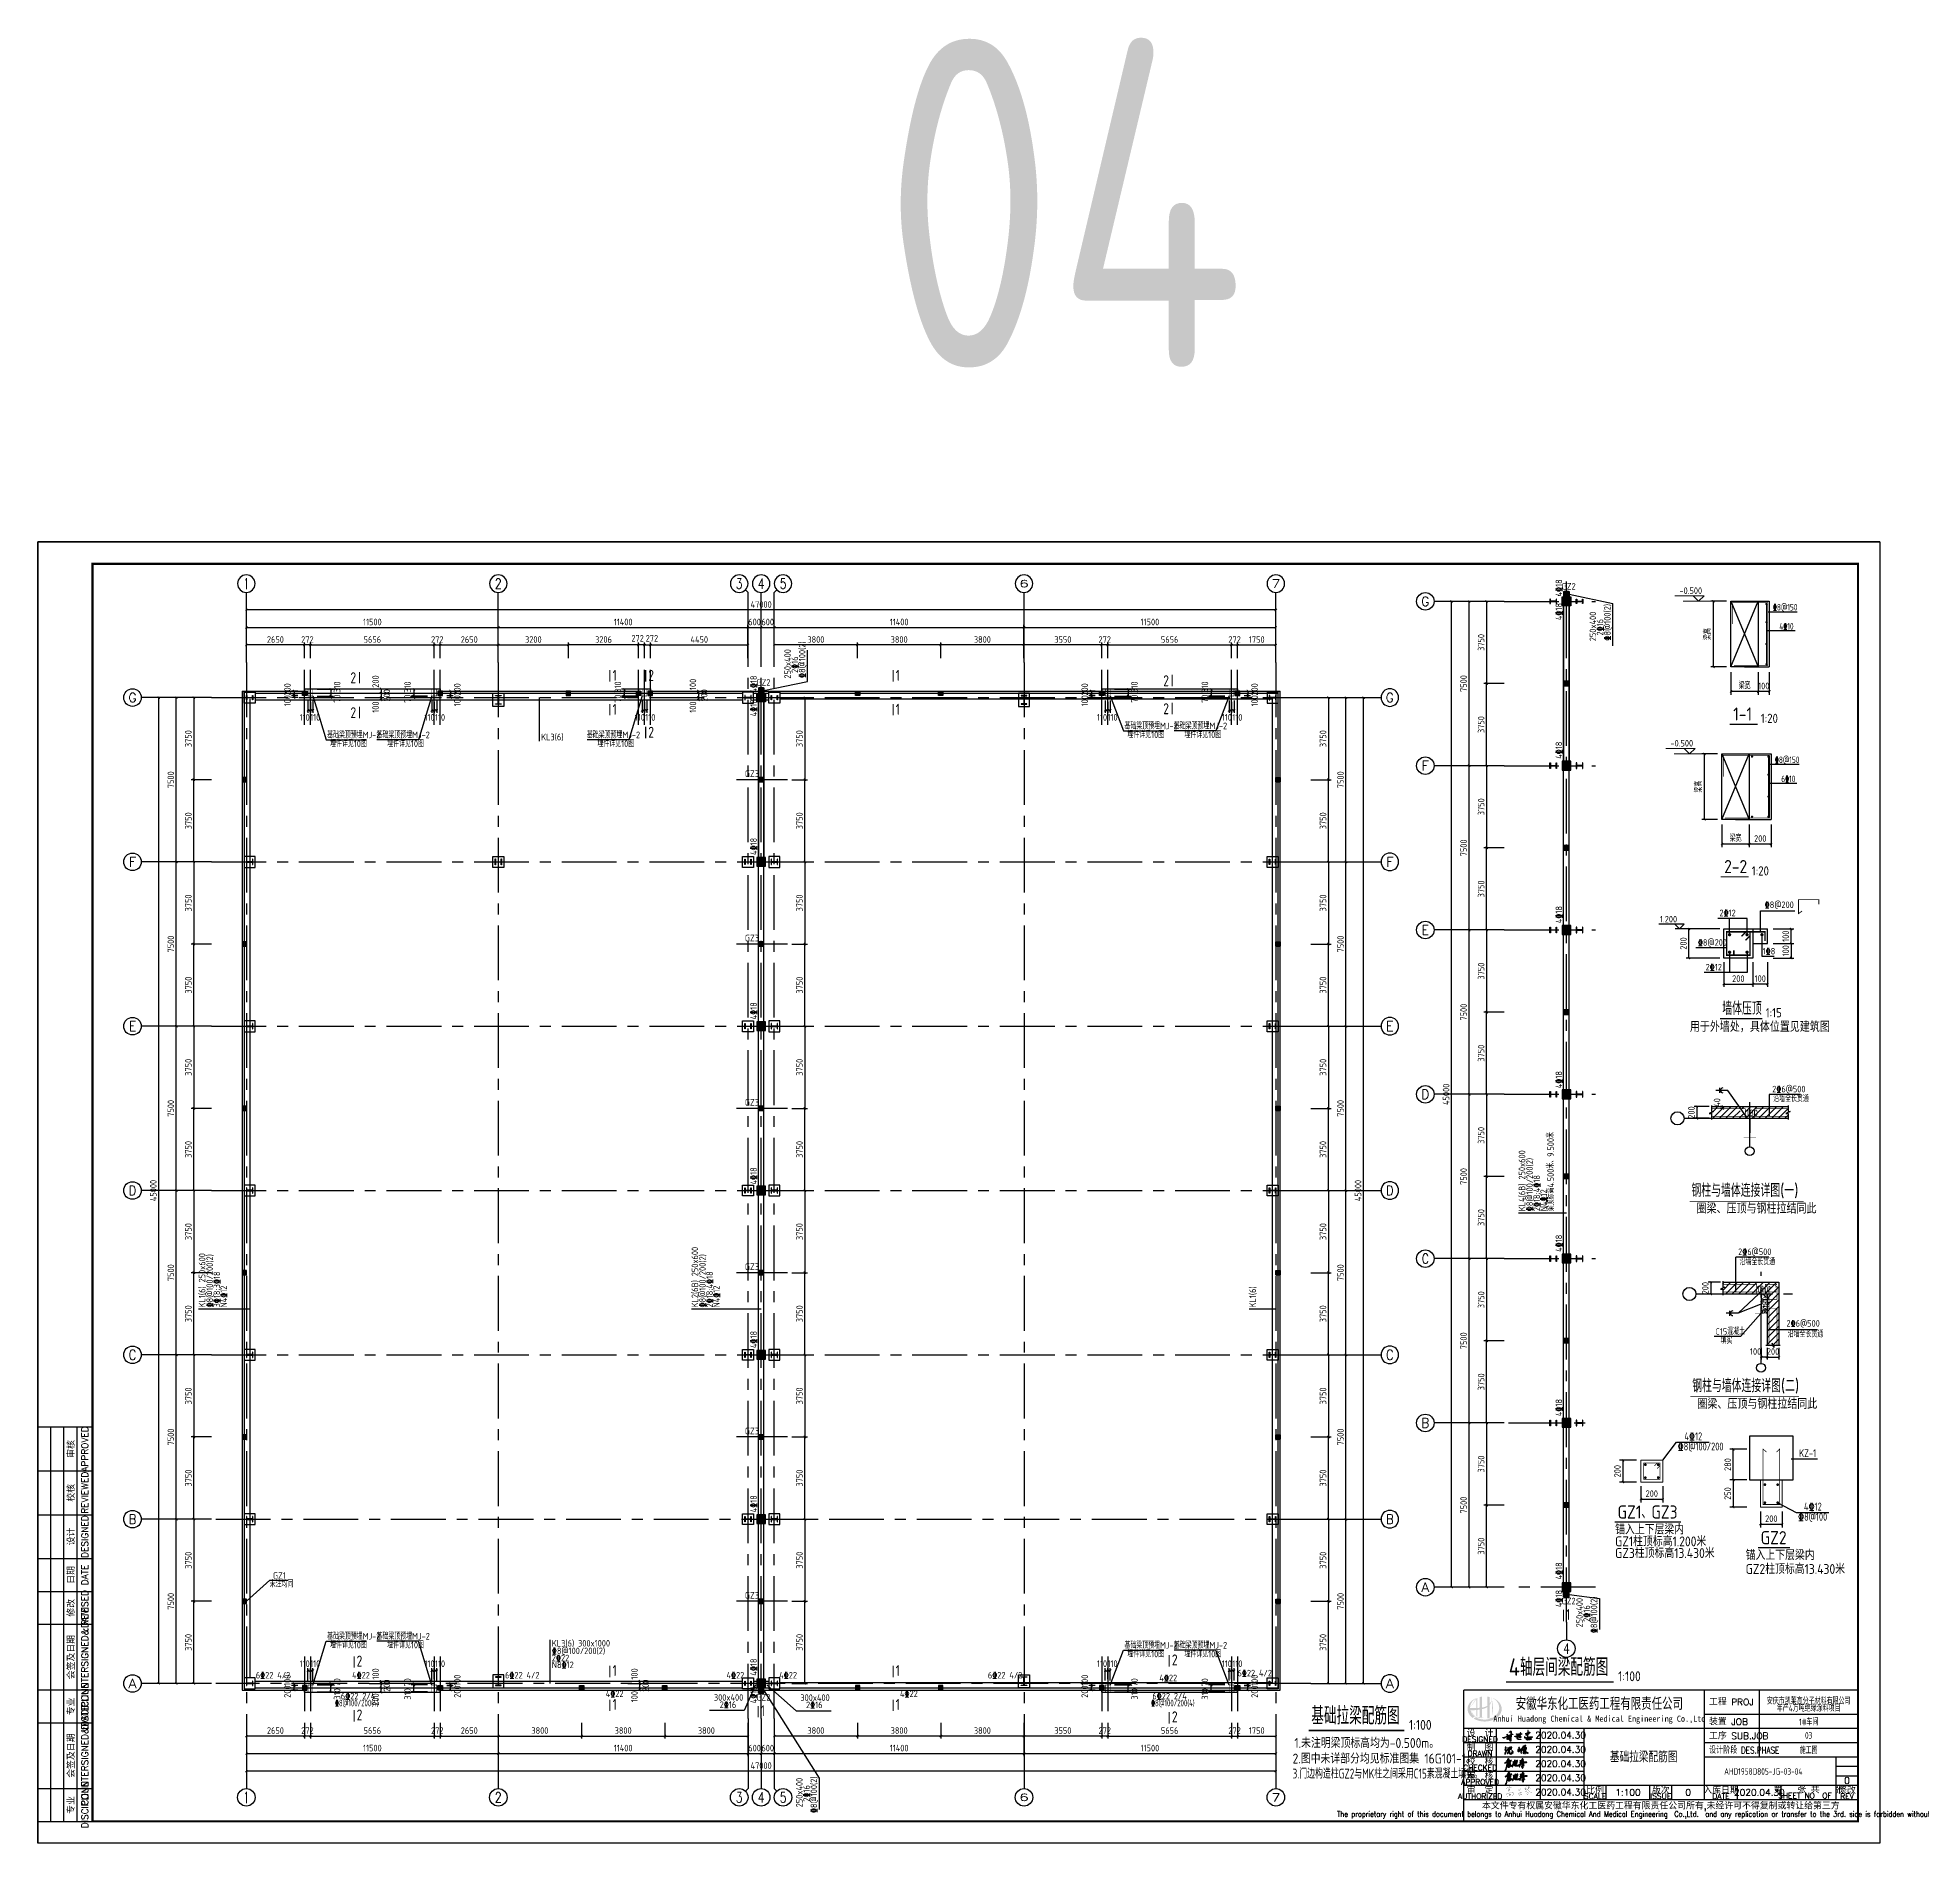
# Model space of a CAD drawing. Header units: millimetres. Extents: x 866309 to 879639, y 39442 to 44891.
# Drawn here: x 869401 to 870261, y 39449 to 40273 of the extents above; entities that cross this region are included whole.
import ezdxf
from ezdxf.enums import TextEntityAlignment as Align

# ---------------------------------------------------------------- set-up
doc = ezdxf.new("R2010")
doc.units = ezdxf.units.MM
doc.header["$LTSCALE"] = 1000
doc.header["$MEASUREMENT"] = 0
for name, pattern in [('2', [11.4, 9, -0.9, 0.6, -0.9]), ('4', [5, 1.5, -1, 1.5, -1]), ('CENTER', [2, 1.25, -0.25, 0.25, -0.25]), ('DOTE', [2.42, 2, -0.2, 0.02, -0.2])]:
    doc.linetypes.add(name, pattern=pattern)
for name, color, linetype, lineweight in [('1', 4, 'Continuous', 70), ('D3', 62, 'Continuous', 9), ('Z-柱大样外框', 7, 'ByLayer', 18)]:
    doc.layers.add(name, color=color, linetype=linetype, lineweight=lineweight)
for name, color, linetype in [('120', 253, 'Continuous'), ('1500', 4, 'Continuous'), ('2', 3, 'Continuous'), ('21', 3, '4'), ('22', 1, 'Continuous'), ('AXIS', 3, 'Continuous'), ('AXIS_TEXT', 7, 'Continuous'), ('DIM', 7, 'Continuous'), ('DIM_SYMB', 3, 'Continuous'), ('DOTE', 1, 'DOTE'), ('HATCH', 8, 'Continuous'), ('M_Prof', 2, 'Continuous'), ('NUM', 7, 'Continuous'), ('PUB_DIM', 3, 'Continuous'), ('PUB_TEXT', 7, 'Continuous'), ('REIN', 1, 'Continuous'), ('S-CO-ST', 2, 'Continuous'), ('尺寸标注', 7, 'Continuous'), ('层14', 2, 'Continuous'), ('文字', 7, 'Continuous'), ('标注', 7, 'Continuous'), ('梁', 4, 'Continuous'), ('梁集中标注', 2, 'Continuous'), ('水平标注', 2, 'Continuous'), ('独立基础', 2, 'Continuous'), ('轴线', 253, '2')]:
    doc.layers.add(name, color=color, linetype=linetype)
doc.styles.add('_TCH_AXIS', font='COMPLEX', dxfattribs={"bigfont": 'GBCBIG'})
doc.styles.add('COMPLEX', font='COMPLEX')
doc.styles.add('ECEC_TK', font='txt_l.shx', dxfattribs={"bigfont": 'hztxt_l.shx'})
doc.styles.add('ECEC_TQ', font='txt_l.shx', dxfattribs={"bigfont": 'hztxt_l.shx'})
doc.styles.add('ECEC_TQ_S', font='')
doc.styles.add('GBHZ', font='gbenor.shx', dxfattribs={"width": 0.9, "bigfont": 'gbcbig.shx'})
doc.styles.add('TS', font='tssdeng.shx', dxfattribs={"width": 0.8, "height": 2.5, "bigfont": 'tssdchn.shx'})
doc.styles.add('TSSD_REIN', font='tssdeng.shx', dxfattribs={"width": 0.7, "bigfont": 'tssdchn.shx'})
doc.styles.get('ECEC_TQ_S').set_extended_font_data('SimSun')
doc.dimstyles.new('Y10', dxfattribs={"dimscale": 0, "dimtxt": 3, "dimasz": 0.01, "dimexe": 1.2, "dimexo": 1, "dimgap": 1, "dimtad": 1, "dimdec": 0, "dimlfac": 10, "dimzin": 0, "dimdsep": 46, "dimtxsty": 'GBHZ', "dimblk1": 'DX', "dimblk2": 'DX', "dimsah": 1, "dimcen": 0.09, "dimdle": 1, "dimadec": 0, "dimazin": 0, "dimtfac": 1, "dimtdec": 0, "dimtix": 1, "dimtmove": 2, "dimatfit": 3, "dimldrblk": 'DX', "dimfxl": 0, "dimtolj": 1, "dimtzin": 0, "dimarcsym": 0})
doc.dimstyles.new('Y100', dxfattribs={"dimscale": 0, "dimtxt": 3, "dimasz": 0.01, "dimexe": 1.2, "dimexo": 2, "dimgap": 1, "dimtad": 1, "dimdec": 0, "dimlfac": 100, "dimzin": 0, "dimdsep": 46, "dimtxsty": 'GBHZ', "dimblk": 'DX', "dimcen": 0.09, "dimdle": 1, "dimclrd": 7, "dimclre": 7, "dimclrt": 7, "dimadec": 0, "dimazin": 0, "dimtfac": 1, "dimtdec": 0, "dimtix": 1, "dimtmove": 2, "dimatfit": 3, "dimldrblk": 'DX', "dimfxl": 0, "dimtolj": 1, "dimtzin": 0, "dimarcsym": 0})
doc.dimstyles.new('Y15', dxfattribs={"dimscale": 0, "dimtxt": 3, "dimasz": 0.01, "dimexe": 1.2, "dimexo": 1, "dimgap": 1, "dimtad": 1, "dimdec": 0, "dimlfac": 15, "dimzin": 0, "dimdsep": 46, "dimtxsty": 'GBHZ', "dimblk1": 'DX', "dimblk2": 'DX', "dimsah": 1, "dimcen": 0.09, "dimdle": 1, "dimadec": 0, "dimazin": 0, "dimtfac": 1, "dimtdec": 0, "dimtix": 1, "dimtmove": 2, "dimatfit": 3, "dimldrblk": 'DX', "dimfxl": 0, "dimtolj": 1, "dimtzin": 0, "dimarcsym": 0})
doc.dimstyles.new('Y20', dxfattribs={"dimscale": 0, "dimtxt": 3, "dimasz": 0.01, "dimexe": 1.5, "dimexo": 0.03, "dimgap": 1, "dimtad": 1, "dimdec": 0, "dimlfac": 20, "dimzin": 0, "dimdsep": 46, "dimtxsty": 'GBHZ', "dimblk1": 'DX', "dimblk2": 'DX', "dimsah": 1, "dimcen": 0.09, "dimdle": 1, "dimadec": 0, "dimazin": 0, "dimtfac": 1, "dimtdec": 0, "dimtix": 1, "dimtmove": 2, "dimatfit": 3, "dimldrblk": 'DX', "dimfxl": 0, "dimtolj": 1, "dimtzin": 0, "dimarcsym": 0})
pattern_1 = [(0, (0.5, 0), (0.15625, 0.3125), [0, -0.3125])]
pattern_2 = [(0, (0, -449), (0.15625, 0.3125), [0, -0.3125])]
pattern_3 = [(0, (367.61703, 43.91778), (0.15625, 0.3125), [0, -0.3125])]
pattern_4 = [(0, (364.5, 0), (0.15625, 0.3125), [0, -0.3125])]
pattern_5 = [(0, (0.5, -792.77768), (0.15625, 0.3125), [0, -0.3125])]
pattern_6 = [(0, (364.5, -792.77768), (0.15625, 0.3125), [0, -0.3125])]

msp = doc.modelspace()

# ---------------------------------------------------------------- texts
for s, height, style, width, p in [('-0.500', 3, 'GBHZ', 0.9, (870150.045, 40018.882)), ('-0.500', 3, 'GBHZ', 0.9, (870145.938, 39949.244)), ('设计阶段 DES.PHASE', 3, 'ECEC_TQ', 0.8, (870163.527, 39489.627)), ('3.门边构造柱GZ2与MK柱之间采用C15素混凝土填实。', 4.5, 'GBHZ', 0.8, (869973.414, 39478.203))]:
    msp.add_text(s, height=height, dxfattribs=dict(style=style, width=width)).set_placement(p)
at = {"style": 'ECEC_TK'}
for s, p in [('APPROVED', (869422.027, 39628.627)), ('审核', (869415.527, 39628.627)), ('REVIEWED', (869422.027, 39608.627)), ('校核', (869415.527, 39608.627)), ('DESIGNED', (869422.027, 39588.627)), ('设计', (869415.527, 39588.627)), ('日期', (869415.527, 39571.127)), ('DATE', (869422.027, 39571.127)), ('REVISED', (869422.027, 39556.127)), ('修改', (869415.527, 39556.127)), ('COUNTERSIGNED&DATE', (869422.027, 39533.627)), ('会签及日期', (869415.527, 39533.627)), ('DISCIPLINE', (869422.027, 39511.127)), ('专业', (869415.527, 39511.127)), ('COUNTERSIGNED&DATE', (869422.027, 39488.627)), ('会签及日期', (869415.527, 39488.627)), ('DISCIPLINE', (869422.027, 39466.127)), ('专业', (869415.527, 39466.127))]:
    msp.add_text(s, height=3, rotation=90, dxfattribs=at).set_placement(p, align=Align.MIDDLE)
at = {"color": 3, "linetype": 'Continuous', "style": 'GBHZ', "width": 0.9}
for s, p in [('\x848@100/200', (870149.199, 39627.943)), ('4\x8412', (870152.31, 39632.582)), ('KZ-1', (870204.69, 39624.878)), ('4\x8412', (870206.878, 39600.507)), ('%%1328@100', (870204.189, 39595.869))]:
    msp.add_text(s, height=3.6, dxfattribs=at).set_placement(p)
at = {"ltscale": 2, "style": 'GBHZ'}
for p in [(870122.038, 39522.584), (870026.553, 39500.409)]:
    msp.add_text('1:100', height=4.5, rotation=0.204441, dxfattribs=at).set_placement(p)
for s, height, style, width, p in [('安徽华东化工医药工程有限责任公司', 5, 'ECEC_TQ_S', 0.7, (870113.476, 39512.627)), ('Anhui Huadong Chemical & Medical Engineering Co.,Ltd', 2.8, 'ECEC_TQ_S', 0.85, (870113.476, 39505.127)), ('The proprietary right of this document belongs to Anhui Huadong Chemical And Medical Engineering  Co.,Ltd.  and any replication or transfer to the 3rd. side is forbidden without its permission. ', 2.5, 'ECEC_TQ', 0.72, (870141.527, 39461.627))]:
    msp.add_text(s, height=height, dxfattribs=dict(style=style, width=width)).set_placement(p, align=Align.MIDDLE)
for s, height, style, p in [('工程 PROJ', 3, 'ECEC_TQ', (870163.527, 39511.627)), ('装置 JOB', 3, 'ECEC_TQ', (870163.527, 39502.627)), ('1.未注明梁顶标高均为-0.500m。', 4.5, 'GBHZ', (869974.254, 39492.168)), ('工序 SUB.JOB', 3, 'ECEC_TQ', (870163.527, 39496.127)), ('2.图中未详部分均见标准图集 16G101-1。', 4.5, 'GBHZ', (869973.414, 39485.051))]:
    msp.add_text(s, height=height, dxfattribs=dict(style=style)).set_placement(p)
at = {"style": 'ECEC_TQ'}
for s, height, p in [('设  计', 3, (870059.027, 39499.127)), ('DESIGNED', 2.5, (870059.027, 39496.127)), ('制  图', 3, (870059.027, 39492.627)), ('CHECKED', 2.5, (870059.027, 39483.127)), ('DRAWN', 2.5, (870059.027, 39489.627)), ('校  核', 3, (870059.027, 39486.127)), ('APPROVED', 2.5, (870059.027, 39476.627)), ('审  核', 3, (870059.027, 39479.627)), ('审  定', 3, (870059.027, 39473.127)), ('比例', 3, (870111.527, 39473.127)), ('版次', 3, (870141.527, 39473.127)), ('入库日期', 3, (870169.027, 39473.127)), ('第   张 共   张', 3, (870209.027, 39473.377)), ('修改', 3, (870226.527, 39473.127)), ('AUTHORIZED', 2.5, (870059.027, 39470.127)), ('本文件专有权属安徽华东化工医药工程有限责任公司所有,未经许可不得复制或转让给第三方', 3, (870141.527, 39465.627)), ('SCALE', 2.5, (870111.527, 39470.127)), ('ISSUE', 2.5, (870141.527, 39470.127)), ('DATE', 2.5, (870169.027, 39470.127)), ('SHEET NO  OF  ', 2.5, (870209.027, 39470.377)), ('REV', 2.5, (870226.527, 39470.127))]:
    msp.add_text(s, height=height, dxfattribs=at).set_placement(p, align=Align.MIDDLE)
for tag, text, p in [('2020.04.30', ' ', (870095.771, 39497.955)), ('2020.04.30', ' ', (870095.771, 39491.455)), ('2020.04.30', ' ', (870095.771, 39484.955)), ('2020.04.30', ' ', (870095.771, 39478.455)), ('0', '0', (870226.527, 39477.294)), ('2020.04.30', ' ', (870095.771, 39471.955)), ('1:100', '1:100', (870126.527, 39471.877)), ('0', '0', (870154.027, 39471.877)), ('2020.04.30', ' ', (870186.527, 39471.877))]:
    msp.add_attdef(tag, text=text, height=3, dxfattribs=at).set_placement(p, align=Align.MIDDLE)
at = {"layer": '2', "color": 7, "style": 'GBHZ', "width": 0.9}
for s, p in [('2%%1326@500', (870192.369, 39791.386)), ('沿墙全长贯通', (870192.851, 39787.016)), ('180', (870180.54, 39780.53)), ('2%%1326@500', (870176.812, 39717.132)), ('沿墙全长贯通', (870177.485, 39712.566)), ('180', (870185.201, 39700.171)), ('C15混凝土', (870166.508, 39680.738)), ('2%%1326@500', (870198.895, 39684.456)), ('沿墙全长贯通', (870199.494, 39679.589)), ('填实', (870168.822, 39676.659))]:
    msp.add_text(s, height=3, dxfattribs=at).set_placement(p)
msp.add_text('180', height=3, rotation=90, dxfattribs=at).set_placement((870190.857, 39692.756))
at = {"layer": 'AXIS', "style": 'TSSD_REIN', "width": 0.7}
for s, p in [('安庆市凯莱高分子材料有限公司', (870209.027, 39513.903)), ('年产4万吨绝缘涂料项目', (870209.027, 39510.673)), ('1#车间', (870209.027, 39504.377)), ('施工图', (870209.027, 39491.377)), ('03', (870209.027, 39497.877)), ('AHD1958D805-JG-03-04', (870188.304, 39481.42))]:
    msp.add_text(s, height=3, dxfattribs=at).set_placement(p, align=Align.MIDDLE)
at = {"layer": 'dim', "style": 'GBHZ', "width": 0.9}
for s, p in [('%%1328@200', (870188.936, 39875.519)), ('1.200', (870141.133, 39868.933)), ('2%%13212', (870168.273, 39871.798)), ('%%1328@200', (870158.444, 39858.286)), ('1%%1328', (870188.009, 39854.321)), ('2%%13212', (870161.979, 39847.051))]:
    msp.add_text(s, height=3, dxfattribs=at).set_placement(p)
at = {"layer": 'NUM', "style": 'GBHZ'}
for s, p in [('4轴层间梁配筋图', (870072.092, 39525.052)), ('基础拉梁配筋图', (869981.966, 39502.877))]:
    msp.add_text(s, height=8, dxfattribs=at).set_placement(p)
at = {"layer": 'PUB_DIM', "style": 'GBHZ', "width": 0.9}
for s, p in [('2', (869543.29, 39978.125)), ('1', (869662.955, 39979.219)), ('2', (869679.251, 39979.219)), ('1', (869792.206, 39979.219)), ('2', (869914.367, 39976.777)), ('2', (869543.29, 39962.202)), ('1', (869662.955, 39963.739)), ('1', (869792.206, 39963.739)), ('2', (869914.367, 39964.009)), ('2', (869679.251, 39953.251)), ('1', (870098.221, 39550.545)), ('2', (869918.305, 39529.835)), ('2', (869546.115, 39529.296)), ('1', (869662.955, 39524.989)), ('1', (869792.206, 39524.989)), ('2', (869546.115, 39504.702)), ('1', (869662.955, 39509.508)), ('1', (869730.604, 39506.627)), ('1', (869792.206, 39509.508)), ('2', (869918.305, 39503.842))]:
    msp.add_text(s, height=5, dxfattribs=at).set_placement(p)
at = {"layer": 'PUB_TEXT', "style": 'GBHZ'}
for s, height, p in [('1-1', 6, (870174.581, 39961.096)), ('1:20', 4.2, (870187.144, 39960.014)), ('2-2', 6, (870170.474, 39891.458)), ('1:20', 4.2, (870183.036, 39890.376)), ('墙体压顶', 6, (870169.6, 39826.73)), ('1:15', 4.2, (870189.396, 39825.648)), ('用于外墙处，具体位置见建筑图', 4.8, (870154.819, 39818.995)), ('钢柱与墙体连接详图(一)', 6, (870155.522, 39743.653)), ('圈梁、压顶与钢柱拉结同此', 4.8, (870157.871, 39736.052)), ('钢柱与墙体连接详图(二)', 6, (870155.877, 39654.492)), ('圈梁、压顶与钢柱拉结同此', 4.8, (870158.227, 39646.891))]:
    msp.add_text(s, height=height, dxfattribs=at).set_placement(p)
at = {"layer": 'PUB_TEXT', "style": 'TS', "width": 0.8}
msp.add_text('基础拉梁配筋图', height=5, dxfattribs=at).set_placement((870133.692, 39488.381), align=Align.MIDDLE)
at = {"layer": '梁集中标注'}
for s, height, style, width, p in [('04', 150, 'GBHZ', 0.9, (869786.295, 40122.29)), ('GZ2', 3, 'GBHZ', 0.9, (870096.268, 40020.894)), ('%%1328@150', 3, 'TSSD_REIN', 0.7, (870192.741, 40011.326)), ('GZ2', 3, 'GBHZ', 0.9, (869728.651, 39976.976)), ('基础梁顶预埋MJ-2', 3, 'GBHZ', 0.9, (869532.674, 39953.047)), ('基础梁顶预埋MJ-2', 3, 'GBHZ', 0.9, (869555.249, 39953.047)), ('基础梁顶预埋MJ-2', 3, 'GBHZ', 0.9, (869651.249, 39953.047)), ('基础梁顶预埋MJ-2', 3, 'GBHZ', 0.9, (869896.674, 39957.152)), ('埋件详见10图', 3, 'GBHZ', 0.9, (869898.022, 39953.155)), ('基础梁顶预埋MJ-2', 3, 'GBHZ', 0.9, (869919.249, 39957.152)), ('埋件详见10图', 3, 'GBHZ', 0.9, (869924.088, 39953.155)), ('埋件详见10图', 3, 'GBHZ', 0.9, (869534.022, 39949.049)), ('埋件详见10图', 3, 'GBHZ', 0.9, (869560.088, 39949.049)), ('KL3(6)', 3, 'GBHZ', 0.9, (869630.354, 39952.069)), ('埋件详见10图', 3, 'GBHZ', 0.9, (869656.088, 39949.049)), ('%%1328@150', 3, 'TSSD_REIN', 0.7, (870193.633, 39941.688)), ('GZ3', 3, 'GBHZ', 0.9, (869723.377, 39935.324)), ('GZ3', 3, 'GBHZ', 0.9, (869723.377, 39860.324)), ('GZ3', 3, 'GBHZ', 0.9, (869723.377, 39785.324)), ('GZ3', 3, 'GBHZ', 0.9, (869723.377, 39710.324)), ('GZ3', 3, 'GBHZ', 0.9, (869723.377, 39635.324)), ('未注均同', 3, 'GBHZ', 0.9, (869506.467, 39565.503)), ('GZ1', 3, 'GBHZ', 0.9, (869507.926, 39569.343)), ('GZ3', 3, 'GBHZ', 0.9, (869723.377, 39560.324)), ('GZ2', 3, 'GBHZ', 0.9, (870096.236, 39557.707)), ('基础梁顶预埋MJ-2', 3, 'GBHZ', 0.9, (869532.674, 39541.638)), ('基础梁顶预埋MJ-2', 3, 'GBHZ', 0.9, (869555.249, 39541.638)), ('埋件详见10图', 3, 'GBHZ', 0.9, (869534.022, 39537.641)), ('埋件详见10图', 3, 'GBHZ', 0.9, (869560.088, 39537.641)), ('2%%13222', 3, 'GBHZ', 0.9, (869635.242, 39531.71)), ('KL3(6) 300x1000', 3, 'GBHZ', 0.9, (869635.242, 39538.436)), ('%%1328@100/200(2)', 3, 'GBHZ', 0.9, (869635.242, 39534.959)), ('基础梁顶预埋MJ-2', 3, 'GBHZ', 0.9, (869896.674, 39537.533)), ('埋件详见10图', 3, 'GBHZ', 0.9, (869898.022, 39533.535)), ('基础梁顶预埋MJ-2', 3, 'GBHZ', 0.9, (869919.249, 39537.533)), ('埋件详见10图', 3, 'GBHZ', 0.9, (869924.088, 39533.535)), ('6%%13222 4/2', 3, 'GBHZ', 0.9, (869500.09, 39523.852)), ('4%%13222', 3, 'GBHZ', 0.9, (869544.049, 39523.852)), ('6%%13222 4/2', 3, 'GBHZ', 0.9, (869613.872, 39523.852)), ('N8%%13212', 3, 'GBHZ', 0.9, (869635.242, 39528.576)), ('4%%13222', 3, 'GBHZ', 0.9, (869714.989, 39523.852)), ('4%%13222', 3, 'GBHZ', 0.9, (869739.035, 39523.852)), ('6%%13222 4/2', 3, 'GBHZ', 0.9, (869834.296, 39523.852)), ('6%%13222 4/2', 3, 'GBHZ', 0.9, (869948.254, 39524.822)), ('6%%13222 2/4', 3, 'GBHZ', 0.9, (869538.915, 39514.306)), ('4%%13222', 3, 'GBHZ', 0.9, (869659.849, 39515.395)), ('4%%13222', 3, 'GBHZ', 0.9, (869794.175, 39515.395)), ('6%%13222 2/4', 3, 'GBHZ', 0.9, (869909.397, 39514.306)), ('4%%13222', 3, 'GBHZ', 0.9, (869912.586, 39522.585)), ('%%1328@100/200(4)', 3, 'GBHZ', 0.7, (869536.26, 39511.156)), ('300x400', 3, 'GBHZ', 0.9, (869709.238, 39513.7)), ('2%%13216', 3, 'GBHZ', 0.9, (869711.877, 39510.406)), ('GZ2', 3, 'GBHZ', 0.9, (869728.619, 39513.789)), ('300x400', 3, 'GBHZ', 0.9, (869748.707, 39513.603)), ('2%%13216', 3, 'GBHZ', 0.9, (869751.292, 39510.309)), ('%%1328@100/200(4)', 3, 'GBHZ', 0.7, (869908.829, 39511.156))]:
    msp.add_text(s, height=height, dxfattribs=dict(at, style=style, width=width)).set_placement(p)
at = {"layer": '梁集中标注', "color": 1, "style": 'GBHZ', "width": 0.9}
for s, p in [('4%%13218', (870096.463, 40017.741)), ('4%%13218', (870096.463, 40006.923)), ('4%%13218', (869728.846, 39973.823)), ('4%%13218', (869728.846, 39963.006)), ('4%%13218', (870096.463, 39943.64)), ('4%%13218', (869728.846, 39899.722)), ('4%%13218', (870096.463, 39868.61)), ('4%%13218', (869728.846, 39824.693)), ('4%%13218', (870096.463, 39793.269)), ('4%%13218', (869728.846, 39749.351)), ('2%%13218;4%%13218', (870086.377, 39737.123)), ('4%%13218', (870096.463, 39718.571)), ('3%%13218;3%%13218', (869483.8, 39693.205)), ('2%%13218;4%%13218', (869708.78, 39693.205)), ('4%%13218', (869728.846, 39674.653)), ('4%%13218', (870096.463, 39643.589)), ('4%%13218', (869728.846, 39599.671)), ('4%%13218', (870096.463, 39569.053)), ('4%%13218', (870096.463, 39556.428)), ('4%%13218', (869728.846, 39525.136)), ('4%%13218', (869728.846, 39512.51))]:
    msp.add_text(s, height=3, rotation=90, dxfattribs=at).set_placement(p)
at = {"layer": '梁集中标注', "style": 'GBHZ', "width": 0.9}
for s, p in [('250x400', (870111.995, 39997.318)), ('%%1328@100(2)', (870118.62, 39997.612)), ('2%%13216', (870115.289, 39999.902)), ('250x400', (869744.378, 39980.242)), ('%%1328@100(2)', (869751.003, 39980.536)), ('2%%13216', (869747.672, 39982.826)), ('KL4(6B) 250x600', (870079.652, 39737.123)), ('梁顶标高4.500米、9.500米', (870092.719, 39737.123)), ('%%1328@100/200(2)', (870083.128, 39737.123)), ('N4%%13212', (870089.511, 39737.123)), ('KL2(6B) 250x600', (869702.055, 39693.205)), ('KL1(6) 250x600', (869477.074, 39693.205)), ('%%1328@100/200(2)', (869480.551, 39693.205)), ('%%1328@100/200(2)', (869705.532, 39693.205)), ('N4%%13212', (869486.934, 39693.205)), ('N4%%13212', (869711.914, 39693.205)), ('KL1(6)', (869956.692, 39693.205)), ('250x400', (870105.88, 39547.156)), ('2%%13216', (870109.173, 39549.734)), ('%%1328@100(2)', (870112.504, 39544.524)), ('250x400', (869749.725, 39465.056)), ('%%1328@100(2)', (869756.35, 39462.423)), ('2%%13216', (869753.019, 39467.634))]:
    msp.add_text(s, height=3, rotation=90, dxfattribs=at).set_placement(p)
at = {"layer": '梁集中标注', "color": 1, "style": 'TSSD_REIN', "width": 0.7}
for s, p in [('4%%13210', (870195.628, 40002.617)), ('6%%13210', (870196.52, 39932.979))]:
    msp.add_text(s, height=3, dxfattribs=at).set_placement(p)
at = {"layer": '水平标注', "style": 'GBHZ'}
for s, height, p in [('GZ1、GZ3', 6, (870121.752, 39596.839)), ('锚入上下层梁内', 4.5, (870120.666, 39589.636)), ('GZ1柱顶标高1.200米', 4.5, (870120.666, 39584.182)), ('GZ2', 6, (870187.081, 39585.132)), ('GZ3柱顶标高13.430米', 4.5, (870120.666, 39578.848)), ('锚入上下层梁内', 4.5, (870180.274, 39577.929)), ('GZ2柱顶标高13.430米', 4.5, (870180.274, 39571.582))]:
    msp.add_text(s, height=height, dxfattribs=at).set_placement(p)

# ---------------------------------------------------------------- blocks, each defined once
blk = doc.blocks.new('DX')
at = {"color": 0, "linetype": 'ByBlock', "const_width": 40}
blk.add_lwpolyline([(-54, -51), (46, 49)], dxfattribs=at)
blk = doc.blocks.new('*D48')
at = {"layer": 'Defpoints', "color": 0, "transparency": 16777216}
for p in [(870170.26, 39851.82), (870183.59, 39851.82), (870183.59, 39840.8)]:
    blk.add_point(p, dxfattribs=at)
at = {"layer": 'dim', "color": 0, "lineweight": -2, "transparency": 16777216}
for p, q in [((870170.26, 39850.82), (870170.26, 39839.6)), ((870183.59, 39850.82), (870183.59, 39839.6)), ((870170.27, 39840.8), (870183.58, 39840.8))]:
    blk.add_line(p, q, dxfattribs=at)
at = {"layer": 'dim', "color": 0, "lineweight": -2, "transparency": 16777216, "xscale": 0.01, "yscale": 0.01, "zscale": 0.01, "rotation": 180}
blk.add_blockref('DX', (870170.26, 39840.8), dxfattribs=at)
at = {"layer": 'dim', "color": 0, "lineweight": -2, "transparency": 16777216, "xscale": 0.01, "yscale": 0.01, "zscale": 0.01}
blk.add_blockref('DX', (870183.59, 39840.8), dxfattribs=at)
at = {"layer": 'dim', "color": 0, "transparency": 16777216, "insert": (870176.92, 39843.3), "char_height": 3, "attachment_point": 5, "style": 'GBHZ'}
blk.add_mtext('\\A1;200', dxfattribs=at)
blk = doc.blocks.new('*D49')
at = {"layer": 'Defpoints', "color": 0, "transparency": 16777216}
for p in [(870154.36, 39866.02), (870169.41, 39866.02), (870169.41, 39852.68)]:
    blk.add_point(p, dxfattribs=at)
at = {"layer": 'dim', "color": 0, "lineweight": -2, "transparency": 16777216}
for p, q in [((870168.41, 39866.02), (870153.16, 39866.02)), ((870154.36, 39852.69), (870154.36, 39866.01)), ((870168.41, 39852.68), (870153.16, 39852.68))]:
    blk.add_line(p, q, dxfattribs=at)
at = {"layer": 'dim', "color": 0, "lineweight": -2, "transparency": 16777216, "xscale": 0.01, "yscale": 0.01, "zscale": 0.01}
for p, rotation in [((870154.36, 39866.02), 90), ((870154.36, 39852.68), 270)]:
    blk.add_blockref('DX', p, dxfattribs=dict(at, rotation=rotation))
at = {"layer": 'dim', "color": 0, "transparency": 16777216, "insert": (870151.86, 39859.35), "char_height": 3, "attachment_point": 5, "rotation": 90, "style": 'GBHZ'}
blk.add_mtext('\\A1;200', dxfattribs=at)
blk = doc.blocks.new('*D50')
at = {"layer": 'Defpoints', "color": 0, "transparency": 16777216}
for p in [(870183.59, 39851.82), (870190.26, 39851.82), (870183.59, 39840.8)]:
    blk.add_point(p, dxfattribs=at)
at = {"layer": 'dim', "color": 0, "lineweight": -2, "transparency": 16777216}
for p, q in [((870183.59, 39850.82), (870183.59, 39839.6)), ((870190.26, 39850.82), (870190.26, 39839.6)), ((870190.25, 39840.8), (870183.6, 39840.8))]:
    blk.add_line(p, q, dxfattribs=at)
at = {"layer": 'dim', "color": 0, "lineweight": -2, "transparency": 16777216, "xscale": 0.01, "yscale": 0.01, "zscale": 0.01, "rotation": 180}
blk.add_blockref('DX', (870183.59, 39840.8), dxfattribs=at)
at = {"layer": 'dim', "color": 0, "lineweight": -2, "transparency": 16777216, "xscale": 0.01, "yscale": 0.01, "zscale": 0.01}
blk.add_blockref('DX', (870190.26, 39840.8), dxfattribs=at)
at = {"layer": 'dim', "color": 0, "transparency": 16777216, "insert": (870186.92, 39843.3), "char_height": 3, "attachment_point": 5, "style": 'GBHZ'}
blk.add_mtext('\\A1;100', dxfattribs=at)
blk = doc.blocks.new('*D51')
at = {"layer": 'Defpoints', "color": 0, "transparency": 16777216}
for p in [(870191.85, 39859.35), (870191.87, 39852.68), (870201.05, 39852.68)]:
    blk.add_point(p, dxfattribs=at)
at = {"layer": 'dim', "color": 0, "lineweight": -2, "transparency": 16777216}
for p, q in [((870192.85, 39859.35), (870202.25, 39859.35)), ((870201.05, 39859.34), (870201.05, 39852.69)), ((870192.87, 39852.68), (870202.25, 39852.68))]:
    blk.add_line(p, q, dxfattribs=at)
at = {"layer": 'dim', "color": 0, "lineweight": -2, "transparency": 16777216, "xscale": 0.01, "yscale": 0.01, "zscale": 0.01}
for p, rotation in [((870201.05, 39852.68), 270), ((870201.05, 39859.35), 90)]:
    blk.add_blockref('DX', p, dxfattribs=dict(at, rotation=rotation))
at = {"layer": 'dim', "color": 0, "transparency": 16777216, "insert": (870198.55, 39856.02), "char_height": 3, "attachment_point": 5, "rotation": 90, "style": 'GBHZ'}
blk.add_mtext('\\A1;100', dxfattribs=at)
blk = doc.blocks.new('*D52')
at = {"layer": 'Defpoints', "color": 0, "transparency": 16777216}
for p in [(870191.86, 39866.02), (870201.05, 39866.02), (870191.85, 39859.35)]:
    blk.add_point(p, dxfattribs=at)
at = {"layer": 'dim', "color": 0, "lineweight": -2, "transparency": 16777216}
for p, q in [((870192.86, 39866.02), (870202.25, 39866.02)), ((870201.05, 39859.36), (870201.05, 39866.01)), ((870192.85, 39859.35), (870202.25, 39859.35))]:
    blk.add_line(p, q, dxfattribs=at)
at = {"layer": 'dim', "color": 0, "lineweight": -2, "transparency": 16777216, "xscale": 0.01, "yscale": 0.01, "zscale": 0.01}
for p, rotation in [((870201.05, 39866.02), 90), ((870201.05, 39859.35), 270)]:
    blk.add_blockref('DX', p, dxfattribs=dict(at, rotation=rotation))
at = {"layer": 'dim', "color": 0, "transparency": 16777216, "insert": (870198.55, 39862.68), "char_height": 3, "attachment_point": 5, "rotation": 90, "style": 'GBHZ'}
blk.add_mtext('\\A1;100', dxfattribs=at)
blk = doc.blocks.new('*D53')
at = {"layer": 'Defpoints', "color": 0, "transparency": 16777216}
for p in [(870164.32, 39699.35), (870169.84, 39704.69), (870169.84, 39699.35)]:
    blk.add_point(p, dxfattribs=at)
at = {"layer": 'dim', "color": 0, "lineweight": -2, "transparency": 16777216}
for p, q in [((870168.84, 39704.69), (870163.12, 39704.69)), ((870168.84, 39699.35), (870163.12, 39699.35)), ((870164.32, 39704.7), (870164.32, 39704.71)), ((870164.32, 39704.69), (870164.32, 39699.35)), ((870164.32, 39699.34), (870164.32, 39699.33))]:
    blk.add_line(p, q, dxfattribs=at)
at = {"layer": 'dim', "color": 0, "lineweight": -2, "transparency": 16777216, "xscale": 0.01, "yscale": 0.01, "zscale": 0.01}
for p, rotation in [((870164.32, 39704.69), 270), ((870164.32, 39699.35), 90)]:
    blk.add_blockref('DX', p, dxfattribs=dict(at, rotation=rotation))
at = {"layer": 'dim', "color": 0, "transparency": 16777216, "insert": (870161.82, 39702.02), "char_height": 3, "attachment_point": 5, "rotation": 90, "style": 'GBHZ'}
blk.add_mtext('\\A1;200', dxfattribs=at)
blk = doc.blocks.new('*D39')
at = {"layer": 'Defpoints', "color": 0, "transparency": 16777216}
for p in [(870190.09, 39675.81), (870195.43, 39675.81), (870195.43, 39670.59)]:
    blk.add_point(p, dxfattribs=at)
at = {"layer": 'dim', "color": 0, "lineweight": -2, "transparency": 16777216}
for p, q in [((870190.09, 39674.81), (870190.09, 39669.39)), ((870195.43, 39674.81), (870195.43, 39669.39)), ((870190.08, 39670.59), (870190.07, 39670.59)), ((870190.09, 39670.59), (870195.43, 39670.59)), ((870195.44, 39670.59), (870195.45, 39670.59))]:
    blk.add_line(p, q, dxfattribs=at)
at = {"layer": 'dim', "color": 0, "lineweight": -2, "transparency": 16777216, "xscale": 0.01, "yscale": 0.01, "zscale": 0.01}
blk.add_blockref('DX', (870190.09, 39670.59), dxfattribs=at)
at = {"layer": 'dim', "color": 0, "lineweight": -2, "transparency": 16777216, "xscale": 0.01, "yscale": 0.01, "zscale": 0.01, "rotation": 180}
blk.add_blockref('DX', (870195.43, 39670.59), dxfattribs=at)
at = {"layer": 'dim', "color": 0, "transparency": 16777216, "insert": (870192.76, 39673.09), "char_height": 3, "attachment_point": 5, "style": 'GBHZ'}
blk.add_mtext('\\A1;200', dxfattribs=at)
blk = doc.blocks.new('*D40')
at = {"layer": 'Defpoints', "color": 0, "transparency": 16777216}
for p in [(870164.67, 39784.87), (870157.96, 39779.54), (870164.67, 39779.54)]:
    blk.add_point(p, dxfattribs=at)
at = {"layer": 'dim', "color": 0, "lineweight": -2, "transparency": 16777216}
for p, q in [((870163.67, 39784.87), (870156.76, 39784.87)), ((870157.96, 39784.88), (870157.96, 39784.89)), ((870157.96, 39784.87), (870157.96, 39779.54)), ((870163.67, 39779.54), (870156.76, 39779.54)), ((870157.96, 39779.53), (870157.96, 39779.52))]:
    blk.add_line(p, q, dxfattribs=at)
at = {"layer": 'dim', "color": 0, "lineweight": -2, "transparency": 16777216, "xscale": 0.01, "yscale": 0.01, "zscale": 0.01}
for p, rotation in [((870157.96, 39784.87), 270), ((870157.96, 39779.54), 90)]:
    blk.add_blockref('DX', p, dxfattribs=dict(at, rotation=rotation))
at = {"layer": 'dim', "color": 0, "transparency": 16777216, "insert": (870155.46, 39782.2), "char_height": 3, "attachment_point": 5, "rotation": 90, "style": 'GBHZ'}
blk.add_mtext('\\A1;200', dxfattribs=at)
blk = doc.blocks.new('*D41')
at = {"layer": 'Defpoints', "color": 0, "transparency": 16777216}
for p in [(870169.93, 39784.87), (870170.56, 39784.87), (870170.56, 39783.98)]:
    blk.add_point(p, dxfattribs=at)
at = {"layer": 'dim', "color": 0, "lineweight": -2, "transparency": 16777216}
for p, q in [((870169.56, 39784.87), (870168.73, 39784.87)), ((870169.56, 39783.98), (870168.73, 39783.98)), ((870169.93, 39784.88), (870169.93, 39784.89)), ((870169.93, 39783.98), (870169.93, 39784.87)), ((870169.93, 39783.97), (870169.93, 39783.96))]:
    blk.add_line(p, q, dxfattribs=at)
at = {"layer": 'dim', "color": 0, "lineweight": -2, "transparency": 16777216, "xscale": 0.01, "yscale": 0.01, "zscale": 0.01}
for p, rotation in [((870169.93, 39784.87), 270), ((870169.93, 39783.98), 90)]:
    blk.add_blockref('DX', p, dxfattribs=dict(at, rotation=rotation))
at = {"layer": 'dim', "color": 0, "transparency": 16777216, "insert": (870167.2, 39786.76), "char_height": 3, "attachment_point": 5, "rotation": 90, "style": 'GBHZ'}
blk.add_mtext('\\A1;40', dxfattribs=at)
blk = doc.blocks.new('*D42')
at = {"layer": 'Defpoints', "color": 0, "transparency": 16777216}
for p in [(870187.31, 39675.81), (870190.09, 39675.81), (870187.31, 39670.59)]:
    blk.add_point(p, dxfattribs=at)
at = {"layer": 'dim', "color": 0, "lineweight": -2, "transparency": 16777216}
for p, q in [((870187.31, 39674.81), (870187.31, 39669.39)), ((870190.09, 39674.81), (870190.09, 39669.39)), ((870190.08, 39670.59), (870187.32, 39670.59))]:
    blk.add_line(p, q, dxfattribs=at)
at = {"layer": 'dim', "color": 0, "lineweight": -2, "transparency": 16777216, "xscale": 0.01, "yscale": 0.01, "zscale": 0.01, "rotation": 180}
blk.add_blockref('DX', (870187.31, 39670.59), dxfattribs=at)
at = {"layer": 'dim', "color": 0, "lineweight": -2, "transparency": 16777216, "xscale": 0.01, "yscale": 0.01, "zscale": 0.01}
blk.add_blockref('DX', (870190.09, 39670.59), dxfattribs=at)
at = {"layer": 'dim', "color": 0, "transparency": 16777216, "insert": (870184.8, 39673.09), "char_height": 3, "attachment_point": 5, "style": 'GBHZ'}
blk.add_mtext('\\A1;100', dxfattribs=at)
blk = doc.blocks.new('*D43')
at = {"layer": 'Defpoints', "color": 0, "transparency": 16777216}
for p in [(870130.45, 39623.48), (870124.2, 39613.48), (870130.45, 39613.48)]:
    blk.add_point(p, dxfattribs=at)
at = {"layer": 'dim', "color": 0, "lineweight": -2, "transparency": 16777216}
for p, q in [((870130.42, 39623.48), (870122.7, 39623.48)), ((870124.2, 39623.47), (870124.2, 39613.49)), ((870130.42, 39613.48), (870122.7, 39613.48))]:
    blk.add_line(p, q, dxfattribs=at)
at = {"layer": 'dim', "color": 0, "lineweight": -2, "transparency": 16777216, "xscale": 0.01, "yscale": 0.01, "zscale": 0.01}
for p, rotation in [((870124.2, 39623.48), 90), ((870124.2, 39613.48), 270)]:
    blk.add_blockref('DX', p, dxfattribs=dict(at, rotation=rotation))
at = {"layer": 'dim', "color": 0, "transparency": 16777216, "insert": (870121.7, 39618.48), "char_height": 3, "attachment_point": 5, "rotation": 90, "style": 'GBHZ'}
blk.add_mtext('\\A1;200', dxfattribs=at)
blk = doc.blocks.new('*D44')
at = {"layer": 'Defpoints', "color": 0, "transparency": 16777216}
for p in [(870132.4, 39611.61), (870142.4, 39611.61), (870142.4, 39605.74)]:
    blk.add_point(p, dxfattribs=at)
at = {"layer": 'dim', "color": 0, "lineweight": -2, "transparency": 16777216}
for p, q in [((870132.4, 39611.58), (870132.4, 39604.24)), ((870132.41, 39605.74), (870142.39, 39605.74)), ((870142.4, 39611.58), (870142.4, 39604.24))]:
    blk.add_line(p, q, dxfattribs=at)
at = {"layer": 'dim', "color": 0, "lineweight": -2, "transparency": 16777216, "xscale": 0.01, "yscale": 0.01, "zscale": 0.01, "rotation": 180}
blk.add_blockref('DX', (870132.4, 39605.74), dxfattribs=at)
at = {"layer": 'dim', "color": 0, "lineweight": -2, "transparency": 16777216, "xscale": 0.01, "yscale": 0.01, "zscale": 0.01}
blk.add_blockref('DX', (870142.4, 39605.74), dxfattribs=at)
at = {"layer": 'dim', "color": 0, "transparency": 16777216, "insert": (870137.4, 39608.24), "char_height": 3, "attachment_point": 5, "style": 'GBHZ'}
blk.add_mtext('\\A1;200', dxfattribs=at)
blk = doc.blocks.new('*D21')
at = {"layer": 'Defpoints', "color": 0, "transparency": 16777216}
for p in [(870186.04, 39983.25), (870191.04, 39983.25), (870186.04, 39974.38)]:
    blk.add_point(p, dxfattribs=at)
at = {"layer": 'dim', "color": 0, "lineweight": -2, "transparency": 16777216}
for p, q in [((870186.04, 39983.22), (870186.04, 39972.88)), ((870191.04, 39983.22), (870191.04, 39972.88)), ((870186.03, 39974.38), (870186.02, 39974.38)), ((870191.04, 39974.38), (870186.04, 39974.38)), ((870191.05, 39974.38), (870191.06, 39974.38))]:
    blk.add_line(p, q, dxfattribs=at)
at = {"layer": 'dim', "color": 0, "lineweight": -2, "transparency": 16777216, "xscale": 0.01, "yscale": 0.01, "zscale": 0.01}
blk.add_blockref('DX', (870186.04, 39974.38), dxfattribs=at)
at = {"layer": 'dim', "color": 0, "lineweight": -2, "transparency": 16777216, "xscale": 0.01, "yscale": 0.01, "zscale": 0.01, "rotation": 180}
blk.add_blockref('DX', (870191.04, 39974.38), dxfattribs=at)
at = {"layer": 'dim', "color": 0, "transparency": 16777216, "insert": (870188.54, 39976.88), "char_height": 3, "attachment_point": 5, "style": 'GBHZ'}
blk.add_mtext('\\A1;100', dxfattribs=at)
blk = doc.blocks.new('*D22')
at = {"layer": 'Defpoints', "color": 0, "transparency": 16777216}
for p in [(870173.54, 39983.25), (870186.04, 39983.25), (870173.54, 39974.38)]:
    blk.add_point(p, dxfattribs=at)
at = {"layer": 'dim', "color": 0, "lineweight": -2, "transparency": 16777216}
for p, q in [((870173.54, 39983.22), (870173.54, 39972.88)), ((870186.04, 39983.22), (870186.04, 39972.88)), ((870186.03, 39974.38), (870173.55, 39974.38))]:
    blk.add_line(p, q, dxfattribs=at)
at = {"layer": 'dim', "color": 0, "lineweight": -2, "transparency": 16777216, "xscale": 0.01, "yscale": 0.01, "zscale": 0.01, "rotation": 180}
blk.add_blockref('DX', (870173.54, 39974.38), dxfattribs=at)
at = {"layer": 'dim', "color": 0, "lineweight": -2, "transparency": 16777216, "xscale": 0.01, "yscale": 0.01, "zscale": 0.01}
blk.add_blockref('DX', (870186.04, 39974.38), dxfattribs=at)
at = {"layer": 'dim', "color": 0, "transparency": 16777216, "insert": (870179.79, 39976.98), "char_height": 3, "attachment_point": 5, "style": 'GBHZ'}
blk.add_mtext('\\A1;梁宽', dxfattribs=at)
blk = doc.blocks.new('*D23')
at = {"layer": 'Defpoints', "color": 0, "transparency": 16777216}
for p in [(870165.55, 40015.56), (870173.54, 40015.56), (870173.54, 39985.56)]:
    blk.add_point(p, dxfattribs=at)
at = {"layer": '标注', "color": 7, "lineweight": -2, "transparency": 16777216}
for p, q in [((870171.54, 40015.56), (870164.35, 40015.56)), ((870165.55, 39985.57), (870165.55, 40015.55)), ((870171.54, 39985.56), (870164.35, 39985.56))]:
    blk.add_line(p, q, dxfattribs=at)
at = {"layer": '标注', "color": 7, "lineweight": -2, "transparency": 16777216, "xscale": 0.01, "yscale": 0.01, "zscale": 0.01}
for p, rotation in [((870165.55, 40015.56), 90), ((870165.55, 39985.56), 270)]:
    blk.add_blockref('DX', p, dxfattribs=dict(at, rotation=rotation))
at = {"layer": '标注', "color": 7, "transparency": 16777216, "insert": (870162.97, 40000.56), "char_height": 3, "attachment_point": 5, "rotation": 90, "style": 'GBHZ'}
blk.add_mtext('\\A1;梁高', dxfattribs=at)
blk = doc.blocks.new('*D710')
at = {"layer": 'Defpoints', "color": 0, "transparency": 16777216}
for p in [(870181.93, 39913.61), (870191.93, 39913.61), (870181.93, 39904.74)]:
    blk.add_point(p, dxfattribs=at)
at = {"layer": 'dim', "color": 0, "lineweight": -2, "transparency": 16777216}
for p, q in [((870181.93, 39913.58), (870181.93, 39903.24)), ((870191.93, 39913.58), (870191.93, 39903.24)), ((870191.92, 39904.74), (870181.94, 39904.74))]:
    blk.add_line(p, q, dxfattribs=at)
at = {"layer": 'dim', "color": 0, "lineweight": -2, "transparency": 16777216, "xscale": 0.01, "yscale": 0.01, "zscale": 0.01, "rotation": 180}
blk.add_blockref('DX', (870181.93, 39904.74), dxfattribs=at)
at = {"layer": 'dim', "color": 0, "lineweight": -2, "transparency": 16777216, "xscale": 0.01, "yscale": 0.01, "zscale": 0.01}
blk.add_blockref('DX', (870191.93, 39904.74), dxfattribs=at)
at = {"layer": 'dim', "color": 0, "transparency": 16777216, "insert": (870186.93, 39907.24), "char_height": 3, "attachment_point": 5, "style": 'GBHZ'}
blk.add_mtext('\\A1;200', dxfattribs=at)
blk = doc.blocks.new('*D711')
at = {"layer": 'Defpoints', "color": 0, "transparency": 16777216}
for p in [(870169.43, 39913.61), (870181.93, 39913.61), (870169.43, 39904.74)]:
    blk.add_point(p, dxfattribs=at)
at = {"layer": 'dim', "color": 0, "lineweight": -2, "transparency": 16777216}
for p, q in [((870169.43, 39913.58), (870169.43, 39903.24)), ((870181.93, 39913.58), (870181.93, 39903.24)), ((870181.92, 39904.74), (870169.44, 39904.74))]:
    blk.add_line(p, q, dxfattribs=at)
at = {"layer": 'dim', "color": 0, "lineweight": -2, "transparency": 16777216, "xscale": 0.01, "yscale": 0.01, "zscale": 0.01, "rotation": 180}
blk.add_blockref('DX', (870169.43, 39904.74), dxfattribs=at)
at = {"layer": 'dim', "color": 0, "lineweight": -2, "transparency": 16777216, "xscale": 0.01, "yscale": 0.01, "zscale": 0.01}
blk.add_blockref('DX', (870181.93, 39904.74), dxfattribs=at)
at = {"layer": 'dim', "color": 0, "transparency": 16777216, "insert": (870175.68, 39907.34), "char_height": 3, "attachment_point": 5, "style": 'GBHZ'}
blk.add_mtext('\\A1;梁宽', dxfattribs=at)
blk = doc.blocks.new('*D712')
at = {"layer": 'Defpoints', "color": 0, "transparency": 16777216}
for p in [(870161.44, 39945.92), (870169.43, 39945.92), (870169.43, 39915.92)]:
    blk.add_point(p, dxfattribs=at)
at = {"layer": '标注', "color": 7, "lineweight": -2, "transparency": 16777216}
for p, q in [((870167.43, 39945.92), (870160.24, 39945.92)), ((870161.44, 39915.93), (870161.44, 39945.91)), ((870167.43, 39915.92), (870160.24, 39915.92))]:
    blk.add_line(p, q, dxfattribs=at)
at = {"layer": '标注', "color": 7, "lineweight": -2, "transparency": 16777216, "xscale": 0.01, "yscale": 0.01, "zscale": 0.01}
for p, rotation in [((870161.44, 39945.92), 90), ((870161.44, 39915.92), 270)]:
    blk.add_blockref('DX', p, dxfattribs=dict(at, rotation=rotation))
at = {"layer": '标注', "color": 7, "transparency": 16777216, "insert": (870158.86, 39930.92), "char_height": 3, "attachment_point": 5, "rotation": 90, "style": 'GBHZ'}
blk.add_mtext('\\A1;梁高', dxfattribs=at)
blk = doc.blocks.new('_AXISO')
blk.add_circle((0, 0), 0.5)
at = {"layer": 'AXIS_TEXT', "style": 'COMPLEX', "width": 1.041667}
blk.add_attdef('A', text='', height=0.56, dxfattribs=at).set_placement((-0.25, -0.28), (0.25, -0.28), align=Align.FIT)
blk = doc.blocks.new('A$C744C32FA')
at = {"const_width": 30}
for points in [[(-2326, 582), (-2064, 692), (-1816, 796), (-1490, 848), (-1270, 844)], [(-1936, 1093), (-1737, 1077), (-1648, 1041), (-1810, 905)], [(-1731, 663), (-1881, 583), (-1870, 98)], [(-1827, 396), (-1624, 407), (-1683, 178), (-1785, 172)], [(-164, 18), (-164, 609), (181, 609), (259, 574), (264, 359)], [(-164, 314), (-7, 353), (104, 403)], [(-134, 116), (-29, 188), (93, 237), (170, 221), (209, 331), (264, 359)], [(942, 898), (1107, 926), (1169, 977), (1294, 1000)], [(948, 580), (1073, 676), (1203, 739), (1357, 744), (1391, 773)], [(1507, 561), (1490, 391), (1400, 274), (1309, 157), (1214, 34), (1126, -80), (1076, -119)], [(1096, 313), (1232, 433), (1357, 563), (1402, 586)], [(1192, 881), (1164, 478), (1155, 349)], [(1369, -2), (1421, -24), (1477, -51)], [(1510, 451), (1603, 321), (1697, 211), (1854, 88), (1967, -1), (2044, -62), (2137, -96), (2323, -163), (2364, -162), (2404, -149), (2384, -156)], [(1530, 654), (1647, 720), (1785, 749), (1891, 785), (2007, 796)], [(1541, 978), (1734, 989), (1818, 1000), (1872, 989)], [(1603, 465), (1698, 528), (1794, 557), (1966, 568), (2003, 590)], [(1706, 987), (1698, 528)], [(-2108, -913), (-2158, -364), (-1863, -238), (-1491, -154), (-1069, -179), (-858, -255), (-909, -331), (-1198, -765)], [(-1677, -676), (-1677, -347)], [(-1677, -415), (-1452, -396), (-1441, -504), (-1677, -676)], [(-238, -177), (-238, -696)], [(-193, -327), (-59, -250), (154, -178), (450, -162), (558, -210), (534, -366), (450, -489), (346, -609)], [(-47, -485), (45, -414), (178, -350), (322, -338)], [(-3, -681), (142, -597), (326, -529), (398, -549)], [(1332, -239), (1431, -185), (1526, -163), (1671, -155), (1722, -174), (1703, -260), (1445, -564)]]:
    blk.add_lwpolyline(points, dxfattribs=at)
blk = doc.blocks.new('ZYC')
h = blk.add_hatch()
h.set_pattern_fill('ANSI31', color=256, scale=0.01, style=0)
h.paths.add_polyline_path([(0.191716, 0.193383), (0.190548, 0.202253), (0.193921, 0.209), (0.201718, 0.213388), (0.217472, 0.22272), (0.225169, 0.22774), (0.240061, 0.238394), (0.258667, 0.248519), (0.268004, 0.25352), (0.28674, 0.263401), (0.294628, 0.264902), (0.298717, 0.265243), (0.306745, 0.265068), (0.308789, 0.264548), (0.309735, 0.261709), (0.308412, 0.260067), (0.297475, 0.244701), (0.290436, 0.237662), (0.27507, 0.226725), (0.252355, 0.212968), (0.241647, 0.204333), (0.223391, 0.185047), (0.223622, 0.181464), (0.224421, 0.179466), (0.226725, 0.176712), (0.25062, 0.191577), (0.262092, 0.200013), (0.283406, 0.218389), (0.297409, 0.232393), (0.304411, 0.239395), (0.318415, 0.253398), (0.320906, 0.2583), (0.321641, 0.261237), (0.321749, 0.266735), (0.319516, 0.270611), (0.318508, 0.272625), (0.316748, 0.276738), (0.301969, 0.277631), (0.294072, 0.276555), (0.280072, 0.271736), (0.264068, 0.263734), (0.256066, 0.259733), (0.240061, 0.251731), (0.233868, 0.248283), (0.230965, 0.245742), (0.226725, 0.240061), (0.214987, 0.236586), (0.209117, 0.233284), (0.200051, 0.225058), (0.192716, 0.217722), (0.189048, 0.214055), (0.181713, 0.20672), (0.175712, 0.20672), (0.172711, 0.20672), (0.166709, 0.20672), (0.172241, 0.193666), (0.177845, 0.187261), (0.190049, 0.180046), (0.195383, 0.177379), (0.198051, 0.176045), (0.203385, 0.173378), (0.207386, 0.173378), (0.209387, 0.173378), (0.213388, 0.173378), (0.213388, 0.177379), (0.213388, 0.179379), (0.213388, 0.18338), (0.203895, 0.184399), (0.19865, 0.18682)], flags=17)
h.paths.add_polyline_path([(0.260067, 0.325083), (0.264264, 0.330433), (0.265218, 0.335201), (0.263401, 0.341754), (0.273403, 0.351757), (0.278405, 0.356758), (0.288407, 0.366761), (0.291736, 0.3701), (0.290871, 0.376157), (0.28674, 0.37843), (0.278712, 0.378605), (0.274623, 0.378265), (0.266735, 0.376763), (0.252423, 0.368751), (0.245056, 0.365067), (0.230059, 0.358425), (0.229248, 0.364334), (0.231514, 0.368865), (0.236727, 0.371762), (0.24131, 0.378456), (0.242225, 0.383948), (0.240061, 0.391767), (0.237394, 0.394434), (0.23606, 0.395768), (0.233393, 0.398435), (0.230812, 0.400649), (0.226589, 0.399804), (0.225058, 0.396768), (0.223796, 0.391416), (0.22476, 0.38756), (0.228392, 0.383431), (0.228282, 0.380033), (0.227931, 0.378275), (0.226725, 0.375096), (0.210128, 0.354559), (0.200583, 0.345014), (0.180046, 0.328417), (0.176798, 0.323736), (0.172234, 0.322025), (0.166709, 0.323416), (0.178469, 0.342442), (0.183551, 0.352606), (0.191716, 0.373429), (0.201873, 0.398707), (0.206875, 0.411378), (0.216722, 0.436778), (0.22205, 0.441004), (0.226849, 0.441964), (0.233393, 0.440113), (0.248453, 0.432139), (0.25582, 0.427786), (0.270069, 0.41844), (0.272101, 0.414456), (0.275664, 0.412674), (0.280072, 0.413439), (0.283545, 0.409176), (0.284465, 0.405498), (0.283406, 0.400102), (0.280739, 0.400102), (0.279405, 0.400102), (0.276738, 0.400102), (0.276738, 0.396101), (0.276738, 0.394101), (0.276738, 0.3901), (0.28136, 0.388617), (0.285266, 0.389733), (0.288407, 0.393434), (0.294513, 0.396574), (0.297302, 0.401595), (0.296743, 0.408438), (0.288829, 0.417849), (0.283914, 0.422062), (0.273403, 0.428443), (0.271371, 0.432428), (0.267808, 0.434209), (0.263401, 0.433444), (0.255242, 0.439075), (0.251443, 0.442528), (0.245063, 0.450115), (0.250169, 0.45385), (0.253741, 0.455041), (0.260067, 0.455117), (0.278071, 0.461118), (0.287073, 0.464119), (0.305078, 0.47012), (0.307079, 0.469454), (0.308079, 0.46912), (0.310079, 0.468453), (0.308047, 0.464468), (0.304484, 0.462687), (0.300077, 0.463452), (0.298029, 0.461617), (0.297467, 0.459366), (0.29841, 0.456784), (0.29992, 0.453737), (0.30418, 0.452885), (0.306745, 0.455117), (0.317554, 0.46467), (0.323777, 0.468819), (0.336753, 0.475122), (0.340537, 0.478163), (0.341693, 0.48221), (0.340087, 0.486791), (0.336555, 0.489096), (0.331527, 0.48742), (0.330085, 0.483457), (0.321138, 0.480474), (0.316169, 0.479764), (0.306745, 0.480123), (0.280007, 0.473028), (0.266668, 0.46936), (0.240061, 0.461785), (0.207415, 0.451644), (0.191305, 0.445603), (0.160041, 0.431777), (0.160041, 0.434445), (0.160041, 0.435778), (0.160041, 0.438446), (0.175951, 0.452059), (0.184342, 0.458436), (0.201718, 0.47012), (0.208786, 0.474159), (0.212013, 0.478769), (0.213388, 0.486791), (0.216455, 0.489686), (0.2192, 0.490602), (0.223391, 0.490125), (0.229399, 0.500791), (0.2324, 0.506125), (0.238394, 0.516799), (0.240292, 0.524601), (0.23989, 0.529424), (0.236727, 0.536804), (0.23122, 0.540793), (0.226675, 0.541702), (0.220056, 0.540138), (0.210721, 0.53547), (0.206053, 0.533136), (0.196717, 0.528469), (0.198138, 0.538459), (0.198805, 0.543461), (0.200051, 0.553475), (0.196461, 0.554633), (0.193383, 0.556809), (0.184756, 0.554008), (0.180368, 0.550816), (0.175045, 0.543472), (0.17106, 0.54144), (0.169278, 0.537877), (0.170044, 0.53347), (0.172586, 0.532424), (0.174961, 0.533017), (0.176712, 0.535137), (0.179281, 0.539518), (0.183438, 0.541299), (0.188382, 0.540138), (0.181593, 0.526145), (0.177529, 0.519371), (0.168376, 0.506796), (0.153706, 0.492126), (0.146371, 0.484791), (0.1317, 0.47012), (0.128502, 0.463222), (0.125929, 0.459914), (0.120031, 0.455117), (0.119718, 0.451241), (0.121465, 0.448329), (0.125032, 0.446781), (0.14237, 0.464119), (0.151039, 0.472788), (0.168376, 0.490125), (0.176855, 0.50538), (0.184361, 0.512491), (0.200051, 0.520133), (0.209619, 0.525556), (0.215731, 0.527084), (0.226725, 0.526802), (0.227399, 0.518581), (0.226187, 0.513733), (0.221723, 0.506796), (0.205052, 0.490125), (0.196717, 0.48179), (0.180046, 0.465119), (0.164681, 0.45382), (0.157012, 0.448152), (0.141703, 0.436778), (0.125543, 0.421827), (0.116221, 0.415266), (0.096691, 0.405104), (0.075353, 0.394434), (0.064683, 0.3891), (0.043344, 0.37843), (0.039561, 0.375389), (0.038404, 0.371342), (0.04001, 0.366761), (0.044025, 0.366183), (0.046402, 0.366579), (0.050013, 0.368428), (0.072366, 0.379063), (0.083391, 0.384742), (0.105027, 0.396768), (0.108068, 0.400552), (0.112115, 0.401708), (0.116697, 0.400102), (0.119301, 0.403486), (0.121159, 0.404972), (0.125032, 0.406771), (0.129622, 0.401536), (0.130984, 0.396997), (0.130033, 0.3901), (0.132416, 0.389778), (0.133821, 0.388841), (0.135035, 0.386766), (0.137361, 0.391613), (0.137763, 0.394832), (0.136702, 0.400102), (0.139084, 0.400424), (0.14049, 0.401361), (0.141703, 0.403437), (0.142311, 0.400158), (0.143727, 0.39827), (0.146704, 0.396768), (0.146704, 0.383431), (0.146704, 0.376763), (0.146704, 0.363426), (0.140696, 0.341072), (0.138346, 0.329655), (0.135035, 0.306745), (0.132367, 0.293408), (0.131034, 0.28674), (0.128366, 0.273403), (0.127033, 0.268069), (0.126366, 0.265401), (0.125032, 0.260067), (0.122365, 0.24673), (0.121031, 0.240061), (0.118364, 0.226725), (0.11356, 0.208243), (0.111552, 0.198873), (0.108361, 0.180046), (0.102725, 0.164542), (0.100682, 0.156368), (0.098359, 0.140036), (0.09169, 0.113362), (0.088356, 0.100026), (0.081688, 0.073352), (0.078954, 0.060999), (0.07691, 0.054867), (0.071685, 0.043344), (0.0677, 0.041312), (0.065919, 0.037749), (0.066684, 0.033342), (0.064309, 0.030053), (0.059994, 0.029334), (0.056681, 0.031675), (0.055039, 0.032998), (0.0522, 0.032051), (0.05168, 0.030008), (0.050619, 0.024737), (0.051021, 0.021518), (0.053347, 0.016671), (0.058015, 0.016671), (0.060349, 0.016671), (0.065017, 0.016671), (0.072748, 0.023017), (0.076093, 0.027477), (0.08002, 0.036676), (0.096852, 0.082021), (0.10329, 0.105741), (0.111695, 0.153373), (0.123489, 0.195437), (0.128188, 0.21692), (0.135035, 0.260067), (0.139151, 0.267954), (0.14028, 0.272845), (0.140036, 0.281739), (0.142036, 0.283739), (0.143037, 0.28474), (0.145037, 0.28674), (0.143542, 0.294629), (0.143202, 0.298717), (0.14337, 0.306745), (0.145753, 0.307067), (0.147158, 0.308004), (0.148371, 0.310079), (0.151852, 0.30332), (0.152939, 0.299332), (0.153373, 0.291741), (0.1596, 0.295381), (0.16241, 0.299597), (0.163375, 0.306745), (0.166043, 0.306745), (0.167376, 0.306745), (0.170044, 0.306745), (0.175842, 0.313591), (0.179298, 0.316701), (0.186714, 0.321749), (0.209947, 0.339025), (0.223075, 0.346279), (0.250064, 0.356758), (0.256309, 0.362147), (0.262023, 0.363575), (0.270069, 0.361759), (0.258066, 0.349756), (0.252065, 0.343755), (0.240061, 0.331752), (0.221278, 0.318573), (0.211941, 0.311904), (0.193383, 0.29841), (0.19135, 0.294425), (0.187788, 0.292643), (0.18338, 0.293408), (0.182047, 0.288074), (0.18138, 0.285406), (0.180046, 0.280072), (0.184714, 0.280072), (0.187048, 0.280072), (0.191716, 0.280072), (0.206195, 0.295761), (0.214909, 0.302731), (0.233393, 0.313414), (0.233393, 0.310079), (0.233393, 0.308412), (0.233393, 0.305078), (0.218728, 0.293893), (0.212196, 0.286272), (0.203385, 0.270069), (0.200631, 0.267765), (0.198634, 0.266966), (0.19505, 0.266735), (0.189666, 0.263481), (0.18728, 0.259664), (0.186714, 0.253398), (0.189781, 0.250503), (0.192527, 0.249588), (0.196717, 0.250064), (0.210088, 0.262029), (0.216756, 0.268031), (0.230059, 0.280072), (0.233393, 0.280072), (0.233393, 0.283406), (0.241741, 0.284611), (0.245996, 0.286029), (0.253398, 0.290074), (0.253398, 0.288741), (0.253398, 0.28674), (0.260067, 0.28674), (0.263401, 0.28674), (0.263401, 0.289407), (0.263401, 0.290741), (0.263401, 0.293408), (0.268765, 0.293057), (0.27265, 0.295276), (0.27507, 0.300077), (0.276013, 0.302659), (0.275451, 0.30491), (0.273403, 0.306745), (0.262225, 0.306789), (0.255894, 0.30481), (0.24673, 0.29841), (0.245088, 0.297087), (0.242248, 0.298033), (0.241729, 0.300077), (0.247981, 0.31079), (0.251728, 0.3159)])
h.paths.add_polyline_path([(0.172311, 0.351862), (0.151706, 0.320082), (0.148813, 0.335949), (0.149997, 0.345425), (0.156707, 0.360092), (0.156707, 0.372762), (0.156707, 0.379097), (0.156707, 0.391767), (0.151817, 0.400719), (0.150635, 0.406629), (0.151706, 0.416773), (0.165234, 0.42378), (0.172311, 0.426813), (0.186714, 0.431777), (0.191949, 0.436367), (0.196489, 0.437729), (0.203385, 0.436778), (0.200919, 0.423723), (0.198862, 0.417208), (0.193383, 0.405104), (0.180884, 0.369351)], flags=16)
h = blk.add_hatch()
h.set_pattern_fill('ANSI31', color=256, scale=0.01, style=0)
h.paths.add_polyline_path([(0.43011, 0.364093), (0.43011, 0.382765), (0.43011, 0.420108), (0.42674, 0.42542), (0.425073, 0.428087), (0.421775, 0.433444), (0.420561, 0.431369), (0.419156, 0.430432), (0.416773, 0.43011), (0.418678, 0.415427), (0.419679, 0.408091), (0.421775, 0.393434), (0.419006, 0.369579), (0.418668, 0.357391), (0.420108, 0.333419), (0.41744, 0.328084), (0.416107, 0.325417), (0.413439, 0.320082), (0.414054, 0.309347), (0.413343, 0.303662), (0.410105, 0.293408), (0.399991, 0.290918), (0.394373, 0.286237), (0.3901, 0.276738), (0.380676, 0.253935), (0.376645, 0.242177), (0.370095, 0.218389), (0.370095, 0.208387), (0.370095, 0.203385), (0.370095, 0.193383), (0.375842, 0.191199), (0.380817, 0.192305), (0.385099, 0.196717), (0.391767, 0.210054), (0.395101, 0.216722), (0.40177, 0.230059), (0.408931, 0.250792), (0.412599, 0.261129), (0.420108, 0.281739), (0.437767, 0.278859), (0.447218, 0.274133), (0.460118, 0.261734), (0.478724, 0.251609), (0.48806, 0.246608), (0.506796, 0.236727), (0.514554, 0.239101), (0.520234, 0.238155), (0.526802, 0.233393), (0.553475, 0.233393), (0.566812, 0.233393), (0.593485, 0.233393), (0.62211, 0.240615), (0.63627, 0.245335), (0.663503, 0.256732), (0.667504, 0.258733), (0.669505, 0.259733), (0.673506, 0.261734), (0.673506, 0.265068), (0.673506, 0.266735), (0.673506, 0.270069), (0.65194, 0.26343), (0.641248, 0.259755), (0.620159, 0.251731), (0.606822, 0.249064), (0.600154, 0.24773), (0.586817, 0.245063), (0.583483, 0.244396), (0.581816, 0.244062), (0.578481, 0.243396), (0.555142, 0.243396), (0.543472, 0.243396), (0.520133, 0.243396), (0.507672, 0.251585), (0.500819, 0.255011), (0.486791, 0.260067), (0.482384, 0.259302), (0.478821, 0.261083), (0.476789, 0.265068), (0.468212, 0.269419), (0.464099, 0.272162), (0.456784, 0.278405), (0.44933, 0.281676), (0.445738, 0.284191), (0.440113, 0.290074), (0.434588, 0.288683), (0.430024, 0.290394), (0.426776, 0.295076), (0.421963, 0.300651), (0.42138, 0.307062), (0.425109, 0.313414), (0.425389, 0.319104), (0.426579, 0.322279), (0.43011, 0.32675)])
h.paths.add_polyline_path([(0.403437, 0.278405), (0.406483, 0.276895), (0.407335, 0.272635), (0.405104, 0.270069), (0.400789, 0.261552), (0.399657, 0.256267), (0.400102, 0.24673), (0.39271, 0.233425), (0.389042, 0.226756), (0.381764, 0.213388), (0.381342, 0.220741), (0.38169, 0.224569), (0.383431, 0.231726), (0.387336, 0.251661), (0.391694, 0.261829)], flags=16)
h.paths.add_polyline_path([(0.588484, 0.380097), (0.597359, 0.395706), (0.599993, 0.405487), (0.600154, 0.423442), (0.602821, 0.427443), (0.604155, 0.429443), (0.606822, 0.433444), (0.609698, 0.450594), (0.610376, 0.459401), (0.610156, 0.476789), (0.598944, 0.481275), (0.592073, 0.482039), (0.580149, 0.480123), (0.570106, 0.473686), (0.564651, 0.470958), (0.553475, 0.466786), (0.532919, 0.449159), (0.522205, 0.440789), (0.500128, 0.425109), (0.49688, 0.420428), (0.492316, 0.418716), (0.486791, 0.420108), (0.491278, 0.43132), (0.492041, 0.438191), (0.490125, 0.450115), (0.494812, 0.458618), (0.496281, 0.463759), (0.496794, 0.473455), (0.499861, 0.47635), (0.502606, 0.477265), (0.506796, 0.476789), (0.506796, 0.471454), (0.506796, 0.468787), (0.506796, 0.463452), (0.509464, 0.463452), (0.510797, 0.463452), (0.513465, 0.463452), (0.515512, 0.465287), (0.516075, 0.467538), (0.515132, 0.47012), (0.510092, 0.473944), (0.508393, 0.479041), (0.510131, 0.485124), (0.507303, 0.490115), (0.504099, 0.492404), (0.498461, 0.49346), (0.488222, 0.480646), (0.484231, 0.472663), (0.480123, 0.456784), (0.480123, 0.446114), (0.480123, 0.44078), (0.480123, 0.43011), (0.479456, 0.426109), (0.479123, 0.424109), (0.478456, 0.420108), (0.476455, 0.408104), (0.475455, 0.402103), (0.473455, 0.3901), (0.476237, 0.379607), (0.477248, 0.374214), (0.478456, 0.363426), (0.481123, 0.342088), (0.482457, 0.331418), (0.485124, 0.310079), (0.485298, 0.298264), (0.487209, 0.291767), (0.49346, 0.281739), (0.496025, 0.279507), (0.500285, 0.280359), (0.501795, 0.283406), (0.503893, 0.285053), (0.503893, 0.288427), (0.501795, 0.290074), (0.499128, 0.306078), (0.497794, 0.31408), (0.495127, 0.330085), (0.489921, 0.35095), (0.488548, 0.361927), (0.488458, 0.383431), (0.486111, 0.392492), (0.486514, 0.398136), (0.490125, 0.406771), (0.501156, 0.411552), (0.506476, 0.415099), (0.515132, 0.423442), (0.518173, 0.427226), (0.52222, 0.428382), (0.526802, 0.426776), (0.528325, 0.424212), (0.526432, 0.420426), (0.523467, 0.420108), (0.523467, 0.406771), (0.526802, 0.406771), (0.526802, 0.410105), (0.528135, 0.410105), (0.528802, 0.410105), (0.530136, 0.410105), (0.530136, 0.3901), (0.530136, 0.380097), (0.530136, 0.360092), (0.528293, 0.359691), (0.5264, 0.361584), (0.526802, 0.363426), (0.523467, 0.363426), (0.523467, 0.336753), (0.528881, 0.328693), (0.530475, 0.323117), (0.530136, 0.313414), (0.528802, 0.313414), (0.526802, 0.313414), (0.526802, 0.283406), (0.526802, 0.270069), (0.524959, 0.270471), (0.523066, 0.268578), (0.523467, 0.266735), (0.520133, 0.266735), (0.520133, 0.253398), (0.522801, 0.253398), (0.524134, 0.253398), (0.526802, 0.253398), (0.525278, 0.250835), (0.527171, 0.247049), (0.530136, 0.24673), (0.530136, 0.249397), (0.530136, 0.250731), (0.530136, 0.253398), (0.532803, 0.253398), (0.534137, 0.253398), (0.536804, 0.253398), (0.536804, 0.283406), (0.536804, 0.303411), (0.543701, 0.304362), (0.54824, 0.303), (0.553475, 0.29841), (0.555117, 0.297087), (0.557957, 0.298033), (0.558476, 0.300077), (0.574642, 0.330198), (0.580858, 0.346774)])
h.paths.add_polyline_path([(0.540138, 0.37943), (0.540138, 0.400769), (0.540138, 0.443447), (0.544251, 0.445207), (0.546265, 0.446215), (0.550141, 0.448448), (0.558596, 0.455637), (0.56343, 0.458745), (0.57348, 0.463452), (0.582783, 0.469318), (0.589185, 0.470919), (0.600154, 0.47012), (0.600154, 0.462118), (0.600154, 0.458117), (0.600154, 0.450115), (0.591126, 0.428275), (0.587717, 0.416684), (0.583483, 0.393434), (0.583483, 0.395435), (0.583483, 0.396435), (0.583483, 0.398435), (0.582816, 0.396435), (0.582482, 0.395435), (0.581816, 0.393434), (0.576481, 0.37743), (0.573814, 0.369428), (0.568479, 0.353424), (0.563693, 0.335475), (0.560283, 0.326609), (0.551808, 0.310079), (0.549387, 0.31488), (0.545503, 0.317099), (0.540138, 0.316748), (0.541325, 0.320626), (0.540852, 0.323466), (0.538471, 0.32675), (0.535708, 0.32972), (0.536562, 0.33484), (0.540138, 0.336753)], flags=16)
h.paths.add_polyline_path([(0.526802, 0.393434), (0.520133, 0.393434), (0.520133, 0.383431), (0.518799, 0.383431), (0.518133, 0.383431), (0.516799, 0.383431), (0.515643, 0.375402), (0.516436, 0.370647), (0.520133, 0.363426), (0.523467, 0.363426), (0.523467, 0.366761), (0.524801, 0.366761), (0.525468, 0.366761), (0.526802, 0.366761)], flags=17)
h.paths.add_polyline_path([(0.526802, 0.406771), (0.523467, 0.406771), (0.523467, 0.410105), (0.520133, 0.410105), (0.518021, 0.403641), (0.517335, 0.400213), (0.516799, 0.393434), (0.526802, 0.393434)], flags=17)
h.paths.add_polyline_path([(0.520133, 0.273403), (0.517168, 0.273722), (0.515275, 0.277508), (0.516799, 0.280072), (0.515322, 0.280274), (0.514189, 0.279708), (0.513465, 0.278405), (0.509053, 0.274123), (0.507947, 0.269148), (0.510131, 0.263401), (0.5139, 0.263267), (0.516665, 0.260502), (0.516799, 0.256732), (0.520133, 0.256732)], flags=17)
h = blk.add_hatch()
h.set_pattern_fill('ANSI31', color=256, scale=0.01, style=0)
h.paths.add_polyline_path([(0.871345, 0.42887), (0.877014, 0.441542), (0.888561, 0.466786), (0.887043, 0.470041), (0.883569, 0.471431), (0.880225, 0.47012), (0.880225, 0.474121), (0.880225, 0.476122), (0.880225, 0.480123), (0.876842, 0.482728), (0.875355, 0.484586), (0.873557, 0.488458), (0.879788, 0.497952), (0.883563, 0.502415), (0.891895, 0.510131), (0.894109, 0.512712), (0.893264, 0.516935), (0.890228, 0.518466), (0.882117, 0.518604), (0.877851, 0.517893), (0.870223, 0.515132), (0.864821, 0.52111), (0.862839, 0.525469), (0.861887, 0.53347), (0.856662, 0.54685), (0.853994, 0.553519), (0.848551, 0.566812), (0.84612, 0.570258), (0.84256, 0.571445), (0.838548, 0.570146), (0.834376, 0.55897), (0.831649, 0.553515), (0.825211, 0.543472), (0.818543, 0.523467), (0.815209, 0.513465), (0.80854, 0.49346), (0.80654, 0.491459), (0.80554, 0.490459), (0.803539, 0.488458), (0.781826, 0.478132), (0.770242, 0.474043), (0.746858, 0.468453), (0.740671, 0.46563), (0.734812, 0.466802), (0.730187, 0.471787), (0.727621, 0.474019), (0.723362, 0.473167), (0.721851, 0.47012), (0.719419, 0.466675), (0.721173, 0.461415), (0.725186, 0.460118), (0.733628, 0.455915), (0.739244, 0.455113), (0.748525, 0.456784), (0.758528, 0.460118), (0.763529, 0.461785), (0.773531, 0.465119), (0.784076, 0.470453), (0.790119, 0.47223), (0.801872, 0.473455), (0.796442, 0.457016), (0.794098, 0.448645), (0.790202, 0.431777), (0.761914, 0.411004), (0.748191, 0.399958), (0.721851, 0.376763), (0.719546, 0.373426), (0.720255, 0.369169), (0.723519, 0.366761), (0.746674, 0.380799), (0.757642, 0.389367), (0.776866, 0.408438), (0.766118, 0.376456), (0.760783, 0.360452), (0.750192, 0.328417), (0.732723, 0.310244), (0.722265, 0.302226), (0.700179, 0.290074), (0.697284, 0.287008), (0.696369, 0.284262), (0.696845, 0.280072), (0.699684, 0.279157), (0.701079, 0.278459), (0.703513, 0.276738), (0.712713, 0.280665), (0.717172, 0.28401), (0.723519, 0.291741), (0.726659, 0.297847), (0.73168, 0.300636), (0.738522, 0.300077), (0.720634, 0.265553), (0.713177, 0.247249), (0.701846, 0.210054), (0.699024, 0.203867), (0.700195, 0.198008), (0.705181, 0.193383), (0.717185, 0.221389), (0.723187, 0.235393), (0.735188, 0.263401), (0.750469, 0.286767), (0.759738, 0.297752), (0.7802, 0.316748), (0.7802, 0.32675), (0.776866, 0.32675), (0.763667, 0.311956), (0.756997, 0.304619), (0.743524, 0.290074), (0.744225, 0.299963), (0.746137, 0.305318), (0.751859, 0.313414), (0.758927, 0.317452), (0.762153, 0.322062), (0.763529, 0.330085), (0.767936, 0.329319), (0.771499, 0.331101), (0.773531, 0.335086), (0.781822, 0.339679), (0.785726, 0.342873), (0.791869, 0.35009), (0.796661, 0.349308), (0.799884, 0.350229), (0.803539, 0.353424), (0.803539, 0.356091), (0.803539, 0.357425), (0.803539, 0.360092), (0.807755, 0.360184), (0.810113, 0.36097), (0.813542, 0.363426), (0.813542, 0.366761), (0.810207, 0.366761), (0.810207, 0.369428), (0.810207, 0.370762), (0.810207, 0.373429), (0.812875, 0.373429), (0.814208, 0.373429), (0.816876, 0.373429), (0.815817, 0.378825), (0.816736, 0.382503), (0.82021, 0.386766), (0.822877, 0.386766), (0.824211, 0.386766), (0.826878, 0.386766), (0.825691, 0.390644), (0.826165, 0.393484), (0.828545, 0.396768), (0.829759, 0.394693), (0.831164, 0.393756), (0.833547, 0.393434), (0.833547, 0.396101), (0.833547, 0.397435), (0.833547, 0.400102), (0.836881, 0.400102), (0.836881, 0.396768), (0.838724, 0.396367), (0.840617, 0.39826), (0.840215, 0.400102), (0.843549, 0.400102), (0.843549, 0.396768), (0.847321, 0.396775), (0.850211, 0.399664), (0.850218, 0.403437), (0.856886, 0.403437), (0.86022, 0.403437)])
h.paths.add_polyline_path([(0.81766, 0.430826), (0.832668, 0.439013), (0.863554, 0.451782), (0.86659, 0.450251), (0.867435, 0.446028), (0.865221, 0.443447), (0.850551, 0.428776), (0.843216, 0.421441), (0.828545, 0.406771), (0.817133, 0.39283), (0.811464, 0.385827), (0.800205, 0.371762), (0.78972, 0.357746), (0.782385, 0.351511), (0.766863, 0.343421), (0.775929, 0.370852), (0.780598, 0.384525), (0.790202, 0.411772)], flags=16)
h.paths.add_polyline_path([(0.80854, 0.446781), (0.805425, 0.451112), (0.805425, 0.455787), (0.80854, 0.460118), (0.813699, 0.466554), (0.815065, 0.472016), (0.813542, 0.480123), (0.834155, 0.487227), (0.844276, 0.491612), (0.863554, 0.501795), (0.863554, 0.499128), (0.863554, 0.497794), (0.863554, 0.495127), (0.841589, 0.475743), (0.830586, 0.466074)], flags=16)
h.paths.add_polyline_path([(0.816876, 0.44178), (0.828552, 0.450587), (0.834008, 0.455702), (0.843549, 0.466786), (0.846883, 0.466786), (0.846883, 0.47012), (0.852237, 0.469623), (0.856263, 0.471924), (0.858553, 0.476789), (0.859871, 0.479923), (0.864466, 0.480842), (0.866889, 0.478456), (0.871025, 0.476192), (0.871893, 0.470117), (0.868556, 0.466786), (0.863539, 0.464853), (0.861098, 0.463458), (0.856886, 0.460118), (0.850218, 0.460118), (0.850218, 0.456784), (0.838559, 0.447954), (0.831216, 0.444649)], flags=16)
h.paths.add_polyline_path([(0.82021, 0.496794), (0.828392, 0.518733), (0.832394, 0.529737), (0.840215, 0.551808), (0.840995, 0.55289), (0.84277, 0.55289), (0.843549, 0.551808), (0.850321, 0.534079), (0.853333, 0.525043), (0.858553, 0.506796), (0.843346, 0.502328), (0.835663, 0.500323)], flags=16)
h.paths.add_polyline_path([(0.862059, 0.375253), (0.873557, 0.37843), (0.875557, 0.37643), (0.876558, 0.375429), (0.878558, 0.373429), (0.871716, 0.373988), (0.866694, 0.371199), (0.863554, 0.365093), (0.861382, 0.361183), (0.857984, 0.359484), (0.853552, 0.360092), (0.846069, 0.318055), (0.840672, 0.297141), (0.826878, 0.256732), (0.826878, 0.250064), (0.826878, 0.24673), (0.825545, 0.24673), (0.824878, 0.24673), (0.823544, 0.24673), (0.823031, 0.237034), (0.821563, 0.231894), (0.816876, 0.223391), (0.816876, 0.213388), (0.816876, 0.200051), (0.815542, 0.200051), (0.814875, 0.200051), (0.813542, 0.200051), (0.817543, 0.186714), (0.819543, 0.180046), (0.823544, 0.166709), (0.827791, 0.155463), (0.831467, 0.149949), (0.840215, 0.141703), (0.84657, 0.13798), (0.852974, 0.138562), (0.858553, 0.14337), (0.864559, 0.153054), (0.866713, 0.158799), (0.868556, 0.170044), (0.871223, 0.18338), (0.872557, 0.190049), (0.875224, 0.203385), (0.875891, 0.206053), (0.876224, 0.207386), (0.876891, 0.210054), (0.879889, 0.229889), (0.882632, 0.239833), (0.890228, 0.258399), (0.89558, 0.259661), (0.899436, 0.258697), (0.903565, 0.255065), (0.907812, 0.254625), (0.910735, 0.25097), (0.910233, 0.24673), (0.914234, 0.24673), (0.916235, 0.24673), (0.920236, 0.24673), (0.920236, 0.250064), (0.920236, 0.251731), (0.920236, 0.255065), (0.90998, 0.263848), (0.904109, 0.267647), (0.891895, 0.273403), (0.893648, 0.295176), (0.896067, 0.306234), (0.903565, 0.32675), (0.903565, 0.344755), (0.903565, 0.353757), (0.903565, 0.371762), (0.900897, 0.374429), (0.899564, 0.375763), (0.896896, 0.37843), (0.901245, 0.382512), (0.904358, 0.384068), (0.910233, 0.385099), (0.925477, 0.390367), (0.934172, 0.391453), (0.950243, 0.3901), (0.956912, 0.392767), (0.960246, 0.394101), (0.966914, 0.396768), (0.980251, 0.396768), (0.986919, 0.396768), (1.000256, 0.396768), (1.001698, 0.400731), (1.006727, 0.402408), (1.010259, 0.400102), (1.010867, 0.395671), (1.009168, 0.392272), (1.005257, 0.3901), (1.003934, 0.388458), (1.004881, 0.385618), (1.006924, 0.385099), (1.012888, 0.385026), (1.016741, 0.386953), (1.020261, 0.391767), (1.026697, 0.396926), (1.03216, 0.398291), (1.040266, 0.396768), (1.04374, 0.401031), (1.044659, 0.404709), (1.0436, 0.410105), (1.033059, 0.40833), (1.027608, 0.407989), (1.016927, 0.408438), (1.011661, 0.412583), (1.004597, 0.411877), (1.000256, 0.406771), (0.985586, 0.406771), (0.97825, 0.406771), (0.96358, 0.406771), (0.945524, 0.400963), (0.935851, 0.399236), (0.916901, 0.398435), (0.916329, 0.395509), (0.912918, 0.393803), (0.910233, 0.395101), (0.896896, 0.392434), (0.890228, 0.3911), (0.876891, 0.388433), (0.872698, 0.388881), (0.869975, 0.387973), (0.866889, 0.385099), (0.861654, 0.380508), (0.857114, 0.379147), (0.850218, 0.380097), (0.836856, 0.368404), (0.829308, 0.363258), (0.813542, 0.355091), (0.803942, 0.346403), (0.798418, 0.342605), (0.786868, 0.336753), (0.786868, 0.333419), (0.796871, 0.333419), (0.800205, 0.333419), (0.814842, 0.344134), (0.822177, 0.349469), (0.836881, 0.360092), (0.841288, 0.359327), (0.844851, 0.361109), (0.846883, 0.365093), (0.856324, 0.372385)])
h.paths.add_polyline_path([(0.870971, 0.356805), (0.874427, 0.359915), (0.880225, 0.366761), (0.884191, 0.367611), (0.8862, 0.367945), (0.890228, 0.368428), (0.890952, 0.367124), (0.892085, 0.366558), (0.893562, 0.366761), (0.893562, 0.35209), (0.893562, 0.344755), (0.893562, 0.330085), (0.889936, 0.317963), (0.887932, 0.31195), (0.88356, 0.300077), (0.884483, 0.289261), (0.883338, 0.28315), (0.878558, 0.273403), (0.874686, 0.271605), (0.872827, 0.270118), (0.870223, 0.266735), (0.865641, 0.268341), (0.861595, 0.267185), (0.858553, 0.263401), (0.857036, 0.260146), (0.853561, 0.258756), (0.850218, 0.260067), (0.850218, 0.256732), (0.843549, 0.256732), (0.843549, 0.273403), (0.850246, 0.296067), (0.85358, 0.307404), (0.86022, 0.330085), (0.859447, 0.338821), (0.860191, 0.343656), (0.863554, 0.351757)], flags=16)
h.paths.add_polyline_path([(0.869994, 0.257683), (0.876891, 0.256732), (0.875505, 0.248601), (0.874493, 0.244554), (0.87189, 0.236727), (0.866414, 0.212753), (0.863747, 0.200749), (0.858553, 0.176712), (0.854239, 0.168195), (0.853106, 0.16291), (0.853552, 0.153373), (0.851169, 0.153051), (0.849764, 0.152114), (0.848551, 0.150038), (0.839476, 0.160787), (0.835638, 0.167068), (0.830213, 0.180046), (0.830213, 0.216722), (0.835992, 0.226633), (0.839383, 0.23138), (0.850218, 0.243396), (0.853788, 0.247187), (0.855847, 0.248903), (0.86022, 0.251731), (0.865455, 0.256321)], flags=16)
for p, q in [((0.039561, 0.375389), (0.038404, 0.371342)), ((0.038404, 0.371342), (0.04001, 0.366761)), ((0.043344, 0.37843), (0.039561, 0.375389)), ((0.04001, 0.366761), (0.044025, 0.366183)), ((0.064683, 0.3891), (0.043344, 0.37843)), ((0.044025, 0.366183), (0.046402, 0.366579)), ((0.046402, 0.366579), (0.050013, 0.368428)), ((0.050013, 0.368428), (0.072366, 0.379063)), ((0.05168, 0.030008), (0.050619, 0.024737)), ((0.050619, 0.024737), (0.051021, 0.021518)), ((0.051021, 0.021518), (0.053347, 0.016671)), ((0.0522, 0.032051), (0.05168, 0.030008)), ((0.055039, 0.032998), (0.0522, 0.032051)), ((0.053347, 0.016671), (0.058015, 0.016671)), ((0.056681, 0.031675), (0.055039, 0.032998)), ((0.059994, 0.029334), (0.056681, 0.031675)), ((0.058015, 0.016671), (0.060349, 0.016671)), ((0.064309, 0.030053), (0.059994, 0.029334)), ((0.060349, 0.016671), (0.065017, 0.016671)), ((0.066684, 0.033342), (0.064309, 0.030053)), ((0.075353, 0.394434), (0.064683, 0.3891)), ((0.065017, 0.016671), (0.072748, 0.023017)), ((0.0677, 0.041312), (0.065919, 0.037749)), ((0.065919, 0.037749), (0.066684, 0.033342)), ((0.071685, 0.043344), (0.0677, 0.041312)), ((0.07691, 0.054867), (0.071685, 0.043344)), ((0.072366, 0.379063), (0.083391, 0.384742)), ((0.072748, 0.023017), (0.076093, 0.027477)), ((0.096691, 0.405104), (0.075353, 0.394434)), ((0.076093, 0.027477), (0.08002, 0.036676)), ((0.078954, 0.060999), (0.07691, 0.054867)), ((0.081688, 0.073352), (0.078954, 0.060999)), ((0.08002, 0.036676), (0.096852, 0.082021)), ((0.088356, 0.100026), (0.081688, 0.073352)), ((0.083391, 0.384742), (0.105027, 0.396768)), ((0.09169, 0.113362), (0.088356, 0.100026)), ((0.098359, 0.140036), (0.09169, 0.113362)), ((0.116221, 0.415266), (0.096691, 0.405104)), ((0.096852, 0.082021), (0.10329, 0.105741)), ((0.100682, 0.156368), (0.098359, 0.140036)), ((0.102725, 0.164542), (0.100682, 0.156368)), ((0.108361, 0.180046), (0.102725, 0.164542)), ((0.10329, 0.105741), (0.111695, 0.153373)), ((0.105027, 0.396768), (0.108068, 0.400552)), ((0.108068, 0.400552), (0.112115, 0.401708)), ((0.111552, 0.198873), (0.108361, 0.180046)), ((0.11356, 0.208243), (0.111552, 0.198873)), ((0.111695, 0.153373), (0.123489, 0.195437)), ((0.112115, 0.401708), (0.116697, 0.400102)), ((0.118364, 0.226725), (0.11356, 0.208243)), ((0.125543, 0.421827), (0.116221, 0.415266)), ((0.116697, 0.400102), (0.119301, 0.403486)), ((0.121031, 0.240061), (0.118364, 0.226725)), ((0.119301, 0.403486), (0.121159, 0.404972)), ((0.120031, 0.455117), (0.119718, 0.451241)), ((0.119718, 0.451241), (0.121465, 0.448329)), ((0.125929, 0.459914), (0.120031, 0.455117)), ((0.122365, 0.24673), (0.121031, 0.240061)), ((0.121159, 0.404972), (0.125032, 0.406771)), ((0.121465, 0.448329), (0.125032, 0.446781)), ((0.125032, 0.260067), (0.122365, 0.24673)), ((0.123489, 0.195437), (0.128188, 0.21692)), ((0.125032, 0.446781), (0.14237, 0.464119)), ((0.125032, 0.406771), (0.129622, 0.401536)), ((0.126366, 0.265401), (0.125032, 0.260067)), ((0.141703, 0.436778), (0.125543, 0.421827)), ((0.128502, 0.463222), (0.125929, 0.459914)), ((0.127033, 0.268069), (0.126366, 0.265401)), ((0.128366, 0.273403), (0.127033, 0.268069)), ((0.128188, 0.21692), (0.135035, 0.260067)), ((0.131034, 0.28674), (0.128366, 0.273403)), ((0.1317, 0.47012), (0.128502, 0.463222)), ((0.129622, 0.401536), (0.130984, 0.396997)), ((0.130984, 0.396997), (0.130033, 0.3901)), ((0.130033, 0.3901), (0.132416, 0.389778)), ((0.132367, 0.293408), (0.131034, 0.28674)), ((0.146371, 0.484791), (0.1317, 0.47012)), ((0.135035, 0.306745), (0.132367, 0.293408)), ((0.132416, 0.389778), (0.133821, 0.388841)), ((0.133821, 0.388841), (0.135035, 0.386766)), ((0.135035, 0.386766), (0.137361, 0.391613)), ((0.138346, 0.329655), (0.135035, 0.306745)), ((0.135035, 0.260067), (0.139151, 0.267954)), ((0.136702, 0.400102), (0.139084, 0.400424)), ((0.137763, 0.394832), (0.136702, 0.400102)), ((0.137361, 0.391613), (0.137763, 0.394832)), ((0.140696, 0.341072), (0.138346, 0.329655)), ((0.139084, 0.400424), (0.14049, 0.401361)), ((0.139151, 0.267954), (0.14028, 0.272845)), ((0.140036, 0.281739), (0.142036, 0.283739)), ((0.14028, 0.272845), (0.140036, 0.281739)), ((0.14049, 0.401361), (0.141703, 0.403437)), ((0.146704, 0.363426), (0.140696, 0.341072)), ((0.157012, 0.448152), (0.141703, 0.436778)), ((0.141703, 0.403437), (0.142311, 0.400158)), ((0.142036, 0.283739), (0.143037, 0.28474)), ((0.142311, 0.400158), (0.143727, 0.39827)), ((0.14237, 0.464119), (0.151039, 0.472788)), ((0.143037, 0.28474), (0.145037, 0.28674)), ((0.143202, 0.298717), (0.14337, 0.306745)), ((0.143542, 0.294629), (0.143202, 0.298717)), ((0.14337, 0.306745), (0.145753, 0.307067)), ((0.145037, 0.28674), (0.143542, 0.294629)), ((0.143727, 0.39827), (0.146704, 0.396768)), ((0.145753, 0.307067), (0.147158, 0.308004)), ((0.153706, 0.492126), (0.146371, 0.484791)), ((0.146704, 0.396768), (0.146704, 0.383431)), ((0.146704, 0.383431), (0.146704, 0.376763)), ((0.146704, 0.376763), (0.146704, 0.363426)), ((0.147158, 0.308004), (0.148371, 0.310079)), ((0.148371, 0.310079), (0.151852, 0.30332)), ((0.149997, 0.345425), (0.148813, 0.335949)), ((0.148813, 0.335949), (0.151706, 0.320082)), ((0.156707, 0.360092), (0.149997, 0.345425)), ((0.151706, 0.416773), (0.150635, 0.406629)), ((0.150635, 0.406629), (0.151817, 0.400719)), ((0.151039, 0.472788), (0.168376, 0.490125)), ((0.165234, 0.42378), (0.151706, 0.416773)), ((0.151706, 0.320082), (0.172311, 0.351862)), ((0.151817, 0.400719), (0.156707, 0.391767)), ((0.151852, 0.30332), (0.152939, 0.299332)), ((0.152939, 0.299332), (0.153373, 0.291741)), ((0.153373, 0.291741), (0.1596, 0.295381)), ((0.168376, 0.506796), (0.153706, 0.492126)), ((0.156707, 0.391767), (0.156707, 0.379097)), ((0.156707, 0.379097), (0.156707, 0.372762)), ((0.156707, 0.372762), (0.156707, 0.360092)), ((0.164681, 0.45382), (0.157012, 0.448152)), ((0.1596, 0.295381), (0.16241, 0.299597)), ((0.160041, 0.438446), (0.175951, 0.452059)), ((0.191305, 0.445603), (0.160041, 0.431777)), ((0.160041, 0.435778), (0.160041, 0.438446)), ((0.160041, 0.434445), (0.160041, 0.435778)), ((0.160041, 0.431777), (0.160041, 0.434445)), ((0.16241, 0.299597), (0.163375, 0.306745)), ((0.163375, 0.306745), (0.166043, 0.306745)), ((0.180046, 0.465119), (0.164681, 0.45382)), ((0.172311, 0.426813), (0.165234, 0.42378)), ((0.166043, 0.306745), (0.167376, 0.306745)), ((0.166709, 0.323416), (0.178469, 0.342442)), ((0.172234, 0.322025), (0.166709, 0.323416)), ((0.172711, 0.20672), (0.166709, 0.20672)), ((0.166709, 0.20672), (0.172241, 0.193666)), ((0.167376, 0.306745), (0.170044, 0.306745)), ((0.177529, 0.519371), (0.168376, 0.506796)), ((0.168376, 0.490125), (0.176855, 0.50538)), ((0.17106, 0.54144), (0.169278, 0.537877)), ((0.169278, 0.537877), (0.170044, 0.53347)), ((0.170044, 0.53347), (0.172586, 0.532424)), ((0.170044, 0.306745), (0.175842, 0.313591)), ((0.175045, 0.543472), (0.17106, 0.54144)), ((0.176798, 0.323736), (0.172234, 0.322025)), ((0.172241, 0.193666), (0.177845, 0.187261)), ((0.186714, 0.431777), (0.172311, 0.426813)), ((0.172311, 0.351862), (0.180884, 0.369351)), ((0.172586, 0.532424), (0.174961, 0.533017)), ((0.175712, 0.20672), (0.172711, 0.20672)), ((0.174961, 0.533017), (0.176712, 0.535137)), ((0.180368, 0.550816), (0.175045, 0.543472)), ((0.181713, 0.20672), (0.175712, 0.20672)), ((0.175842, 0.313591), (0.179298, 0.316701)), ((0.175951, 0.452059), (0.184342, 0.458436)), ((0.176712, 0.535137), (0.179281, 0.539518)), ((0.180046, 0.328417), (0.176798, 0.323736)), ((0.176855, 0.50538), (0.184361, 0.512491)), ((0.181593, 0.526145), (0.177529, 0.519371)), ((0.177845, 0.187261), (0.190049, 0.180046)), ((0.178469, 0.342442), (0.183551, 0.352606)), ((0.179281, 0.539518), (0.183438, 0.541299)), ((0.179298, 0.316701), (0.186714, 0.321749)), ((0.196717, 0.48179), (0.180046, 0.465119)), ((0.200583, 0.345014), (0.180046, 0.328417)), ((0.18138, 0.285406), (0.180046, 0.280072)), ((0.180046, 0.280072), (0.184714, 0.280072)), ((0.184756, 0.554008), (0.180368, 0.550816)), ((0.180884, 0.369351), (0.193383, 0.405104)), ((0.182047, 0.288074), (0.18138, 0.285406)), ((0.188382, 0.540138), (0.181593, 0.526145)), ((0.189048, 0.214055), (0.181713, 0.20672)), ((0.18338, 0.293408), (0.182047, 0.288074)), ((0.187788, 0.292643), (0.18338, 0.293408)), ((0.183438, 0.541299), (0.188382, 0.540138)), ((0.183551, 0.352606), (0.191716, 0.373429)), ((0.184342, 0.458436), (0.201718, 0.47012)), ((0.184361, 0.512491), (0.200051, 0.520133)), ((0.184714, 0.280072), (0.187048, 0.280072)), ((0.193383, 0.556809), (0.184756, 0.554008)), ((0.191949, 0.436367), (0.186714, 0.431777)), ((0.186714, 0.321749), (0.209947, 0.339025)), ((0.18728, 0.259664), (0.186714, 0.253398)), ((0.186714, 0.253398), (0.189781, 0.250503)), ((0.187048, 0.280072), (0.191716, 0.280072)), ((0.189666, 0.263481), (0.18728, 0.259664)), ((0.19135, 0.294425), (0.187788, 0.292643)), ((0.192716, 0.217722), (0.189048, 0.214055)), ((0.19505, 0.266735), (0.189666, 0.263481)), ((0.189781, 0.250503), (0.192527, 0.249588)), ((0.190049, 0.180046), (0.195383, 0.177379)), ((0.190548, 0.202253), (0.193921, 0.209)), ((0.191716, 0.193383), (0.190548, 0.202253)), ((0.207415, 0.451644), (0.191305, 0.445603)), ((0.193383, 0.29841), (0.19135, 0.294425)), ((0.191716, 0.373429), (0.201873, 0.398707)), ((0.191716, 0.280072), (0.206195, 0.295761)), ((0.19865, 0.18682), (0.191716, 0.193383)), ((0.196489, 0.437729), (0.191949, 0.436367)), ((0.192527, 0.249588), (0.196717, 0.250064)), ((0.200051, 0.225058), (0.192716, 0.217722)), ((0.195818, 0.555087), (0.193383, 0.556809)), ((0.193383, 0.405104), (0.198862, 0.417208)), ((0.211941, 0.311904), (0.193383, 0.29841)), ((0.193921, 0.209), (0.201718, 0.213388)), ((0.198634, 0.266966), (0.19505, 0.266735)), ((0.195383, 0.177379), (0.198051, 0.176045)), ((0.197213, 0.55439), (0.195818, 0.555087)), ((0.203385, 0.436778), (0.196489, 0.437729)), ((0.196717, 0.528469), (0.198138, 0.538459)), ((0.206053, 0.533136), (0.196717, 0.528469)), ((0.205052, 0.490125), (0.196717, 0.48179)), ((0.196717, 0.250064), (0.210088, 0.262029)), ((0.200051, 0.553475), (0.197213, 0.55439)), ((0.198051, 0.176045), (0.203385, 0.173378)), ((0.198138, 0.538459), (0.198805, 0.543461)), ((0.200631, 0.267765), (0.198634, 0.266966)), ((0.203895, 0.184399), (0.19865, 0.18682)), ((0.198805, 0.543461), (0.200051, 0.553475)), ((0.198862, 0.417208), (0.200919, 0.423723)), ((0.200051, 0.520133), (0.209619, 0.525556)), ((0.209117, 0.233284), (0.200051, 0.225058)), ((0.210128, 0.354559), (0.200583, 0.345014)), ((0.203385, 0.270069), (0.200631, 0.267765)), ((0.200919, 0.423723), (0.203385, 0.436778)), ((0.201718, 0.47012), (0.208786, 0.474159)), ((0.201718, 0.213388), (0.217472, 0.22272)), ((0.201873, 0.398707), (0.206875, 0.411378)), ((0.212196, 0.286272), (0.203385, 0.270069)), ((0.203385, 0.173378), (0.207386, 0.173378)), ((0.213388, 0.18338), (0.203895, 0.184399)), ((0.221723, 0.506796), (0.205052, 0.490125)), ((0.210721, 0.53547), (0.206053, 0.533136)), ((0.206195, 0.295761), (0.214909, 0.302731)), ((0.206875, 0.411378), (0.216722, 0.436778)), ((0.207386, 0.173378), (0.209387, 0.173378)), ((0.240061, 0.461785), (0.207415, 0.451644)), ((0.208786, 0.474159), (0.212013, 0.478769)), ((0.214987, 0.236586), (0.209117, 0.233284)), ((0.209387, 0.173378), (0.213388, 0.173378)), ((0.209619, 0.525556), (0.215731, 0.527084)), ((0.209947, 0.339025), (0.223075, 0.346279)), ((0.210088, 0.262029), (0.216756, 0.268031)), ((0.226725, 0.375096), (0.210128, 0.354559)), ((0.220056, 0.540138), (0.210721, 0.53547)), ((0.221278, 0.318573), (0.211941, 0.311904)), ((0.212013, 0.478769), (0.213388, 0.486791)), ((0.218728, 0.293893), (0.212196, 0.286272)), ((0.213388, 0.486791), (0.216455, 0.489686)), ((0.213388, 0.179379), (0.213388, 0.18338)), ((0.213388, 0.177379), (0.213388, 0.179379)), ((0.213388, 0.173378), (0.213388, 0.177379)), ((0.214909, 0.302731), (0.233393, 0.313414)), ((0.226725, 0.240061), (0.214987, 0.236586)), ((0.215731, 0.527084), (0.226725, 0.526802)), ((0.216455, 0.489686), (0.2192, 0.490602)), ((0.216722, 0.436778), (0.22205, 0.441004)), ((0.216756, 0.268031), (0.230059, 0.280072)), ((0.217472, 0.22272), (0.225169, 0.22774)), ((0.233393, 0.305078), (0.218728, 0.293893)), ((0.2192, 0.490602), (0.223391, 0.490125)), ((0.226675, 0.541702), (0.220056, 0.540138)), ((0.240061, 0.331752), (0.221278, 0.318573)), ((0.226187, 0.513733), (0.221723, 0.506796)), ((0.22205, 0.441004), (0.226849, 0.441964)), ((0.223075, 0.346279), (0.250064, 0.356758)), ((0.223391, 0.490125), (0.229399, 0.500791)), ((0.241647, 0.204333), (0.223391, 0.185047)), ((0.223391, 0.185047), (0.223622, 0.181464)), ((0.223622, 0.181464), (0.224421, 0.179466)), ((0.225058, 0.396768), (0.223796, 0.391416)), ((0.223796, 0.391416), (0.22476, 0.38756)), ((0.224421, 0.179466), (0.226725, 0.176712)), ((0.22476, 0.38756), (0.228392, 0.383431)), ((0.226589, 0.399804), (0.225058, 0.396768)), ((0.225169, 0.22774), (0.240061, 0.238394)), ((0.227399, 0.518581), (0.226187, 0.513733)), ((0.230812, 0.400649), (0.226589, 0.399804)), ((0.23122, 0.540793), (0.226675, 0.541702)), ((0.226725, 0.526802), (0.227399, 0.518581)), ((0.227931, 0.378275), (0.226725, 0.375096)), ((0.230965, 0.245742), (0.226725, 0.240061)), ((0.226725, 0.176712), (0.25062, 0.191577)), ((0.226849, 0.441964), (0.233393, 0.440113)), ((0.228282, 0.380033), (0.227931, 0.378275)), ((0.228392, 0.383431), (0.228282, 0.380033)), ((0.229248, 0.364334), (0.231514, 0.368865)), ((0.230059, 0.358425), (0.229248, 0.364334)), ((0.229399, 0.500791), (0.2324, 0.506125)), ((0.245056, 0.365067), (0.230059, 0.358425)), ((0.230059, 0.280072), (0.233393, 0.280072)), ((0.233393, 0.280072), (0.230059, 0.280072)), ((0.230059, 0.280072), (0.233393, 0.280072)), ((0.233393, 0.398435), (0.230812, 0.400649)), ((0.233868, 0.248283), (0.230965, 0.245742)), ((0.236727, 0.536804), (0.23122, 0.540793)), ((0.231514, 0.368865), (0.236727, 0.371762)), ((0.2324, 0.506125), (0.238394, 0.516799)), ((0.233393, 0.440113), (0.248453, 0.432139)), ((0.23606, 0.395768), (0.233393, 0.398435)), ((0.233393, 0.313414), (0.233393, 0.310079)), ((0.233393, 0.310079), (0.233393, 0.308412)), ((0.233393, 0.308412), (0.233393, 0.305078)), ((0.233393, 0.283406), (0.241741, 0.284611)), ((0.241741, 0.284611), (0.233393, 0.283406)), ((0.233393, 0.280072), (0.233393, 0.283406)), ((0.233393, 0.283406), (0.233393, 0.280072)), ((0.233393, 0.280072), (0.233393, 0.283406)), ((0.233393, 0.283406), (0.233393, 0.280072)), ((0.233393, 0.280072), (0.233393, 0.283406)), ((0.233393, 0.283406), (0.233393, 0.280072)), ((0.233393, 0.280072), (0.243396, 0.280072)), ((0.243396, 0.280072), (0.233393, 0.280072)), ((0.233393, 0.280072), (0.243396, 0.280072)), ((0.240061, 0.251731), (0.233868, 0.248283)), ((0.237394, 0.394434), (0.23606, 0.395768)), ((0.23989, 0.529424), (0.236727, 0.536804)), ((0.236727, 0.371762), (0.24131, 0.378456)), ((0.240061, 0.391767), (0.237394, 0.394434)), ((0.238394, 0.516799), (0.240292, 0.524601)), ((0.240292, 0.524601), (0.23989, 0.529424)), ((0.266668, 0.46936), (0.240061, 0.461785)), ((0.242225, 0.383948), (0.240061, 0.391767)), ((0.252065, 0.343755), (0.240061, 0.331752)), ((0.256066, 0.259733), (0.240061, 0.251731)), ((0.240061, 0.238394), (0.258667, 0.248519)), ((0.24131, 0.378456), (0.242225, 0.383948)), ((0.252355, 0.212968), (0.241647, 0.204333)), ((0.241729, 0.300077), (0.247981, 0.31079)), ((0.242248, 0.298033), (0.241729, 0.300077)), ((0.241741, 0.284611), (0.245996, 0.286029)), ((0.245996, 0.286029), (0.241741, 0.284611)), ((0.245088, 0.297087), (0.242248, 0.298033)), ((0.243396, 0.280072), (0.244426, 0.277523)), ((0.244426, 0.277523), (0.247955, 0.27664)), ((0.252423, 0.368751), (0.245056, 0.365067)), ((0.245063, 0.450115), (0.250169, 0.45385)), ((0.251443, 0.442528), (0.245063, 0.450115)), ((0.24673, 0.29841), (0.245088, 0.297087)), ((0.245996, 0.286029), (0.253398, 0.290074)), ((0.253398, 0.290074), (0.245996, 0.286029)), ((0.255894, 0.30481), (0.24673, 0.29841)), ((0.247955, 0.27664), (0.250064, 0.278405)), ((0.247981, 0.31079), (0.251728, 0.3159)), ((0.248453, 0.432139), (0.25582, 0.427786)), ((0.250064, 0.356758), (0.256309, 0.362147)), ((0.250064, 0.278405), (0.253686, 0.28103)), ((0.250169, 0.45385), (0.253741, 0.455041)), ((0.25062, 0.191577), (0.262092, 0.200013)), ((0.255242, 0.439075), (0.251443, 0.442528)), ((0.251728, 0.3159), (0.260067, 0.325083)), ((0.258066, 0.349756), (0.252065, 0.343755)), ((0.27507, 0.226725), (0.252355, 0.212968)), ((0.266735, 0.376763), (0.252423, 0.368751)), ((0.253398, 0.290074), (0.253398, 0.288741)), ((0.253398, 0.288741), (0.253398, 0.290074)), ((0.253398, 0.288741), (0.253398, 0.288074)), ((0.253398, 0.288074), (0.253398, 0.288741)), ((0.253398, 0.288074), (0.253398, 0.28674)), ((0.253398, 0.28674), (0.253398, 0.288074)), ((0.253398, 0.28674), (0.263401, 0.28674)), ((0.263401, 0.28674), (0.253398, 0.28674)), ((0.253398, 0.28674), (0.263401, 0.28674)), ((0.260067, 0.28674), (0.253398, 0.28674)), ((0.253398, 0.28674), (0.260067, 0.28674)), ((0.260067, 0.28674), (0.253398, 0.28674)), ((0.253686, 0.28103), (0.255793, 0.282083)), ((0.253741, 0.455041), (0.260067, 0.455117)), ((0.263401, 0.433444), (0.255242, 0.439075)), ((0.255793, 0.282083), (0.260067, 0.283406)), ((0.25582, 0.427786), (0.270069, 0.41844)), ((0.262225, 0.306789), (0.255894, 0.30481)), ((0.264068, 0.263734), (0.256066, 0.259733)), ((0.256309, 0.362147), (0.262023, 0.363575)), ((0.270069, 0.361759), (0.258066, 0.349756)), ((0.258667, 0.248519), (0.268004, 0.25352)), ((0.260067, 0.455117), (0.278071, 0.461118)), ((0.260067, 0.325083), (0.264264, 0.330433)), ((0.260067, 0.283406), (0.260067, 0.28674)), ((0.260067, 0.28674), (0.260067, 0.283406)), ((0.260067, 0.283406), (0.260067, 0.28674)), ((0.262023, 0.363575), (0.270069, 0.361759)), ((0.262092, 0.200013), (0.283406, 0.218389)), ((0.273403, 0.306745), (0.262225, 0.306789)), ((0.267808, 0.434209), (0.263401, 0.433444)), ((0.263401, 0.341754), (0.273403, 0.351757)), ((0.265218, 0.335201), (0.263401, 0.341754)), ((0.263401, 0.290741), (0.263401, 0.293408)), ((0.263401, 0.293408), (0.268765, 0.293057)), ((0.263401, 0.289407), (0.263401, 0.290741)), ((0.263401, 0.28674), (0.263401, 0.289407)), ((0.280072, 0.271736), (0.264068, 0.263734)), ((0.264264, 0.330433), (0.265218, 0.335201)), ((0.280007, 0.473028), (0.266668, 0.46936)), ((0.274623, 0.378265), (0.266735, 0.376763)), ((0.271371, 0.432428), (0.267808, 0.434209)), ((0.268004, 0.25352), (0.28674, 0.263401)), ((0.268765, 0.293057), (0.27265, 0.295276)), ((0.270069, 0.41844), (0.272101, 0.414456)), ((0.273403, 0.428443), (0.271371, 0.432428)), ((0.272101, 0.414456), (0.275664, 0.412674)), ((0.27265, 0.295276), (0.27507, 0.300077)), ((0.283914, 0.422062), (0.273403, 0.428443)), ((0.273403, 0.351757), (0.278405, 0.356758)), ((0.275451, 0.30491), (0.273403, 0.306745)), ((0.278712, 0.378605), (0.274623, 0.378265)), ((0.27507, 0.300077), (0.276013, 0.302659)), ((0.290436, 0.237662), (0.27507, 0.226725)), ((0.276013, 0.302659), (0.275451, 0.30491)), ((0.275664, 0.412674), (0.280072, 0.413439)), ((0.279405, 0.400102), (0.276738, 0.400102)), ((0.276738, 0.400102), (0.276738, 0.396101)), ((0.276738, 0.396101), (0.276738, 0.394101)), ((0.276738, 0.394101), (0.276738, 0.3901)), ((0.276738, 0.3901), (0.28136, 0.388617)), ((0.278071, 0.461118), (0.287073, 0.464119)), ((0.278405, 0.356758), (0.288407, 0.366761)), ((0.28674, 0.37843), (0.278712, 0.378605)), ((0.280739, 0.400102), (0.279405, 0.400102)), ((0.306745, 0.480123), (0.280007, 0.473028)), ((0.280072, 0.413439), (0.283545, 0.409176)), ((0.294072, 0.276555), (0.280072, 0.271736)), ((0.283406, 0.400102), (0.280739, 0.400102)), ((0.28136, 0.388617), (0.285266, 0.389733)), ((0.284465, 0.405498), (0.283406, 0.400102)), ((0.283406, 0.218389), (0.297409, 0.232393)), ((0.283545, 0.409176), (0.284465, 0.405498)), ((0.288829, 0.417849), (0.283914, 0.422062)), ((0.285266, 0.389733), (0.288407, 0.393434)), ((0.290871, 0.376157), (0.28674, 0.37843)), ((0.28674, 0.263401), (0.294628, 0.264902)), ((0.287073, 0.464119), (0.305078, 0.47012)), ((0.288407, 0.393434), (0.294513, 0.396574)), ((0.288407, 0.366761), (0.291736, 0.3701)), ((0.296743, 0.408438), (0.288829, 0.417849)), ((0.297475, 0.244701), (0.290436, 0.237662)), ((0.291736, 0.3701), (0.290871, 0.376157)), ((0.301969, 0.277631), (0.294072, 0.276555)), ((0.294513, 0.396574), (0.297302, 0.401595)), ((0.294628, 0.264902), (0.298717, 0.265243)), ((0.297302, 0.401595), (0.296743, 0.408438)), ((0.297409, 0.232393), (0.304411, 0.239395)), ((0.298029, 0.461617), (0.297467, 0.459366)), ((0.297467, 0.459366), (0.29841, 0.456784)), ((0.308412, 0.260067), (0.297475, 0.244701)), ((0.300077, 0.463452), (0.298029, 0.461617)), ((0.29841, 0.456784), (0.29992, 0.453737)), ((0.298717, 0.265243), (0.306745, 0.265068)), ((0.29992, 0.453737), (0.30418, 0.452885)), ((0.304484, 0.462687), (0.300077, 0.463452)), ((0.316748, 0.276738), (0.301969, 0.277631)), ((0.30418, 0.452885), (0.306745, 0.455117)), ((0.304411, 0.239395), (0.318415, 0.253398)), ((0.308047, 0.464468), (0.304484, 0.462687)), ((0.305078, 0.47012), (0.307079, 0.469454)), ((0.316169, 0.479764), (0.306745, 0.480123)), ((0.306745, 0.455117), (0.317554, 0.46467)), ((0.306745, 0.265068), (0.308789, 0.264548)), ((0.307079, 0.469454), (0.308079, 0.46912)), ((0.310079, 0.468453), (0.308047, 0.464468)), ((0.308079, 0.46912), (0.310079, 0.468453)), ((0.309735, 0.261709), (0.308412, 0.260067)), ((0.308789, 0.264548), (0.309735, 0.261709)), ((0.321138, 0.480474), (0.316169, 0.479764)), ((0.318508, 0.272625), (0.316748, 0.276738)), ((0.317554, 0.46467), (0.323777, 0.468819)), ((0.318415, 0.253398), (0.320906, 0.2583)), ((0.319516, 0.270611), (0.318508, 0.272625)), ((0.321749, 0.266735), (0.319516, 0.270611)), ((0.320906, 0.2583), (0.321641, 0.261237)), ((0.330085, 0.483457), (0.321138, 0.480474)), ((0.321641, 0.261237), (0.321749, 0.266735)), ((0.323777, 0.468819), (0.336753, 0.475122)), ((0.331527, 0.48742), (0.330085, 0.483457)), ((0.336555, 0.489096), (0.331527, 0.48742)), ((0.340087, 0.486791), (0.336555, 0.489096)), ((0.336753, 0.475122), (0.340537, 0.478163)), ((0.341693, 0.48221), (0.340087, 0.486791)), ((0.340537, 0.478163), (0.341693, 0.48221)), ((0.376645, 0.242177), (0.370095, 0.218389)), ((0.370095, 0.218389), (0.370095, 0.208387)), ((0.370095, 0.208387), (0.370095, 0.203385)), ((0.370095, 0.203385), (0.370095, 0.193383)), ((0.370095, 0.193383), (0.375842, 0.191199)), ((0.375842, 0.191199), (0.380817, 0.192305)), ((0.380676, 0.253935), (0.376645, 0.242177)), ((0.3901, 0.276738), (0.380676, 0.253935)), ((0.380817, 0.192305), (0.385099, 0.196717)), ((0.38169, 0.224569), (0.381342, 0.220741)), ((0.381342, 0.220741), (0.381764, 0.213388)), ((0.383431, 0.231726), (0.38169, 0.224569)), ((0.381764, 0.213388), (0.389042, 0.226756)), ((0.387336, 0.251661), (0.383431, 0.231726)), ((0.385099, 0.196717), (0.391767, 0.210054)), ((0.391694, 0.261829), (0.387336, 0.251661)), ((0.389042, 0.226756), (0.39271, 0.233425)), ((0.394373, 0.286237), (0.3901, 0.276738)), ((0.403437, 0.278405), (0.391694, 0.261829)), ((0.391767, 0.210054), (0.395101, 0.216722)), ((0.39271, 0.233425), (0.400102, 0.24673)), ((0.399991, 0.290918), (0.394373, 0.286237)), ((0.395101, 0.216722), (0.40177, 0.230059)), ((0.399657, 0.256267), (0.400789, 0.261552)), ((0.400102, 0.24673), (0.399657, 0.256267)), ((0.410105, 0.293408), (0.399991, 0.290918)), ((0.400789, 0.261552), (0.405104, 0.270069)), ((0.40177, 0.230059), (0.408931, 0.250792)), ((0.406483, 0.276895), (0.403437, 0.278405)), ((0.405104, 0.270069), (0.407335, 0.272635)), ((0.407335, 0.272635), (0.406483, 0.276895)), ((0.408931, 0.250792), (0.412599, 0.261129)), ((0.413343, 0.303662), (0.410105, 0.293408)), ((0.412599, 0.261129), (0.420108, 0.281739)), ((0.414054, 0.309347), (0.413343, 0.303662)), ((0.416107, 0.325417), (0.413439, 0.320082)), ((0.413439, 0.320082), (0.414054, 0.309347)), ((0.41744, 0.328084), (0.416107, 0.325417)), ((0.419156, 0.430432), (0.416773, 0.43011)), ((0.416773, 0.43011), (0.418678, 0.415427)), ((0.420108, 0.333419), (0.41744, 0.328084)), ((0.419006, 0.369579), (0.418668, 0.357391)), ((0.418668, 0.357391), (0.420108, 0.333419)), ((0.418678, 0.415427), (0.419679, 0.408091)), ((0.421775, 0.393434), (0.419006, 0.369579)), ((0.420561, 0.431369), (0.419156, 0.430432)), ((0.419679, 0.408091), (0.421775, 0.393434)), ((0.420108, 0.281739), (0.437767, 0.278859)), ((0.421775, 0.433444), (0.420561, 0.431369)), ((0.42138, 0.307062), (0.425109, 0.313414)), ((0.421963, 0.300651), (0.42138, 0.307062)), ((0.425073, 0.428087), (0.421775, 0.433444)), ((0.426776, 0.295076), (0.421963, 0.300651)), ((0.42674, 0.42542), (0.425073, 0.428087)), ((0.425109, 0.313414), (0.425389, 0.319104)), ((0.425389, 0.319104), (0.426579, 0.322279)), ((0.426579, 0.322279), (0.43011, 0.32675)), ((0.43011, 0.420108), (0.42674, 0.42542)), ((0.430024, 0.290394), (0.426776, 0.295076)), ((0.434588, 0.288683), (0.430024, 0.290394)), ((0.43011, 0.382765), (0.43011, 0.420108)), ((0.43011, 0.364093), (0.43011, 0.382765)), ((0.43011, 0.32675), (0.43011, 0.364093)), ((0.440113, 0.290074), (0.434588, 0.288683)), ((0.437767, 0.278859), (0.447218, 0.274133)), ((0.445738, 0.284191), (0.440113, 0.290074)), ((0.44933, 0.281676), (0.445738, 0.284191)), ((0.447218, 0.274133), (0.460118, 0.261734)), ((0.456784, 0.278405), (0.44933, 0.281676)), ((0.464099, 0.272162), (0.456784, 0.278405)), ((0.460118, 0.261734), (0.478724, 0.251609)), ((0.468212, 0.269419), (0.464099, 0.272162)), ((0.476789, 0.265068), (0.468212, 0.269419)), ((0.475455, 0.402103), (0.473455, 0.3901)), ((0.473455, 0.3901), (0.476237, 0.379607)), ((0.476455, 0.408104), (0.475455, 0.402103)), ((0.476237, 0.379607), (0.477248, 0.374214)), ((0.478456, 0.420108), (0.476455, 0.408104)), ((0.478821, 0.261083), (0.476789, 0.265068)), ((0.477248, 0.374214), (0.478456, 0.363426)), ((0.479123, 0.424109), (0.478456, 0.420108)), ((0.478456, 0.363426), (0.481123, 0.342088)), ((0.478724, 0.251609), (0.48806, 0.246608)), ((0.482384, 0.259302), (0.478821, 0.261083)), ((0.479456, 0.426109), (0.479123, 0.424109)), ((0.480123, 0.43011), (0.479456, 0.426109)), ((0.484231, 0.472663), (0.480123, 0.456784)), ((0.480123, 0.456784), (0.480123, 0.446114)), ((0.480123, 0.446114), (0.480123, 0.44078)), ((0.480123, 0.44078), (0.480123, 0.43011)), ((0.481123, 0.342088), (0.482457, 0.331418)), ((0.486791, 0.260067), (0.482384, 0.259302)), ((0.482457, 0.331418), (0.485124, 0.310079)), ((0.488222, 0.480646), (0.484231, 0.472663)), ((0.485124, 0.310079), (0.485298, 0.298264)), ((0.485298, 0.298264), (0.487209, 0.291767)), ((0.486111, 0.392492), (0.486514, 0.398136)), ((0.488458, 0.383431), (0.486111, 0.392492)), ((0.486514, 0.398136), (0.490125, 0.406771)), ((0.486791, 0.420108), (0.491278, 0.43132)), ((0.492316, 0.418716), (0.486791, 0.420108)), ((0.500819, 0.255011), (0.486791, 0.260067)), ((0.487209, 0.291767), (0.49346, 0.281739)), ((0.48806, 0.246608), (0.506796, 0.236727)), ((0.498461, 0.49346), (0.488222, 0.480646)), ((0.488548, 0.361927), (0.488458, 0.383431)), ((0.489921, 0.35095), (0.488548, 0.361927)), ((0.495127, 0.330085), (0.489921, 0.35095)), ((0.490125, 0.450115), (0.494812, 0.458618)), ((0.492041, 0.438191), (0.490125, 0.450115)), ((0.490125, 0.406771), (0.501156, 0.411552)), ((0.491278, 0.43132), (0.492041, 0.438191)), ((0.49688, 0.420428), (0.492316, 0.418716)), ((0.49346, 0.281739), (0.496025, 0.279507)), ((0.494812, 0.458618), (0.496281, 0.463759)), ((0.497794, 0.31408), (0.495127, 0.330085)), ((0.496025, 0.279507), (0.500285, 0.280359)), ((0.496281, 0.463759), (0.496794, 0.473455)), ((0.496794, 0.473455), (0.499861, 0.47635)), ((0.500128, 0.425109), (0.49688, 0.420428)), ((0.499128, 0.306078), (0.497794, 0.31408)), ((0.504099, 0.492404), (0.498461, 0.49346)), ((0.501795, 0.290074), (0.499128, 0.306078)), ((0.499861, 0.47635), (0.502606, 0.477265)), ((0.522205, 0.440789), (0.500128, 0.425109)), ((0.500285, 0.280359), (0.501795, 0.283406)), ((0.507672, 0.251585), (0.500819, 0.255011)), ((0.501156, 0.411552), (0.506476, 0.415099)), ((0.503893, 0.288427), (0.501795, 0.290074)), ((0.501795, 0.283406), (0.503893, 0.285053)), ((0.502606, 0.477265), (0.506796, 0.476789)), ((0.503893, 0.285053), (0.503893, 0.288427)), ((0.507303, 0.490115), (0.504099, 0.492404)), ((0.506476, 0.415099), (0.515132, 0.423442)), ((0.506796, 0.476789), (0.506796, 0.471454)), ((0.506796, 0.471454), (0.506796, 0.468787)), ((0.506796, 0.468787), (0.506796, 0.463452)), ((0.506796, 0.463452), (0.509464, 0.463452)), ((0.506796, 0.236727), (0.514554, 0.239101)), ((0.510131, 0.485124), (0.507303, 0.490115)), ((0.520133, 0.243396), (0.507672, 0.251585)), ((0.509053, 0.274123), (0.507947, 0.269148)), ((0.507947, 0.269148), (0.510131, 0.263401)), ((0.508393, 0.479041), (0.510131, 0.485124)), ((0.510092, 0.473944), (0.508393, 0.479041)), ((0.513465, 0.278405), (0.509053, 0.274123)), ((0.509464, 0.463452), (0.510797, 0.463452)), ((0.515132, 0.47012), (0.510092, 0.473944)), ((0.510131, 0.263401), (0.5139, 0.263267)), ((0.510797, 0.463452), (0.513465, 0.463452)), ((0.513465, 0.463452), (0.515512, 0.465287)), ((0.514189, 0.279708), (0.513465, 0.278405)), ((0.5139, 0.263267), (0.516665, 0.260502)), ((0.515322, 0.280274), (0.514189, 0.279708)), ((0.514554, 0.239101), (0.520234, 0.238155)), ((0.516075, 0.467538), (0.515132, 0.47012)), ((0.515132, 0.423442), (0.518173, 0.427226)), ((0.515275, 0.277508), (0.516799, 0.280072)), ((0.517168, 0.273722), (0.515275, 0.277508)), ((0.516799, 0.280072), (0.515322, 0.280274)), ((0.515512, 0.465287), (0.516075, 0.467538)), ((0.516799, 0.383431), (0.515643, 0.375402)), ((0.515643, 0.375402), (0.516436, 0.370647)), ((0.516436, 0.370647), (0.520133, 0.363426)), ((0.516665, 0.260502), (0.516799, 0.256732)), ((0.517335, 0.400213), (0.516799, 0.393434)), ((0.516799, 0.393434), (0.526802, 0.393434)), ((0.526802, 0.393434), (0.516799, 0.393434)), ((0.516799, 0.393434), (0.526802, 0.393434)), ((0.518133, 0.383431), (0.516799, 0.383431)), ((0.516799, 0.256732), (0.520133, 0.256732)), ((0.520133, 0.256732), (0.516799, 0.256732)), ((0.516799, 0.256732), (0.520133, 0.256732)), ((0.520133, 0.273403), (0.517168, 0.273722)), ((0.518021, 0.403641), (0.517335, 0.400213)), ((0.520133, 0.410105), (0.518021, 0.403641)), ((0.518799, 0.383431), (0.518133, 0.383431)), ((0.518173, 0.427226), (0.52222, 0.428382)), ((0.520133, 0.383431), (0.518799, 0.383431)), ((0.523467, 0.410105), (0.520133, 0.410105)), ((0.520133, 0.410105), (0.523467, 0.410105)), ((0.523467, 0.410105), (0.520133, 0.410105)), ((0.526802, 0.393434), (0.520133, 0.393434)), ((0.520133, 0.393434), (0.526802, 0.393434)), ((0.526802, 0.393434), (0.520133, 0.393434)), ((0.520133, 0.393434), (0.520133, 0.383431)), ((0.520133, 0.383431), (0.520133, 0.393434)), ((0.520133, 0.393434), (0.520133, 0.383431)), ((0.520133, 0.363426), (0.523467, 0.363426)), ((0.523467, 0.363426), (0.520133, 0.363426)), ((0.520133, 0.363426), (0.523467, 0.363426)), ((0.520133, 0.256732), (0.520133, 0.273403)), ((0.520133, 0.273403), (0.520133, 0.256732)), ((0.520133, 0.256732), (0.520133, 0.273403)), ((0.523467, 0.266735), (0.520133, 0.266735)), ((0.520133, 0.266735), (0.523467, 0.266735)), ((0.523467, 0.266735), (0.520133, 0.266735)), ((0.520133, 0.266735), (0.520133, 0.253398)), ((0.520133, 0.253398), (0.520133, 0.266735)), ((0.520133, 0.266735), (0.520133, 0.253398)), ((0.520133, 0.253398), (0.522801, 0.253398)), ((0.543472, 0.243396), (0.520133, 0.243396)), ((0.520234, 0.238155), (0.526802, 0.233393)), ((0.532919, 0.449159), (0.522205, 0.440789)), ((0.52222, 0.428382), (0.526802, 0.426776)), ((0.522801, 0.253398), (0.524134, 0.253398)), ((0.524959, 0.270471), (0.523066, 0.268578)), ((0.523066, 0.268578), (0.523467, 0.266735)), ((0.526432, 0.420426), (0.523467, 0.420108)), ((0.523467, 0.420108), (0.523467, 0.406771)), ((0.523467, 0.406771), (0.523467, 0.420108)), ((0.523467, 0.420108), (0.523467, 0.406771)), ((0.523467, 0.406771), (0.523467, 0.410105)), ((0.523467, 0.410105), (0.523467, 0.406771)), ((0.523467, 0.406771), (0.523467, 0.410105)), ((0.523467, 0.406771), (0.526802, 0.406771)), ((0.526802, 0.406771), (0.523467, 0.406771)), ((0.523467, 0.406771), (0.526802, 0.406771)), ((0.526802, 0.406771), (0.523467, 0.406771)), ((0.523467, 0.406771), (0.526802, 0.406771)), ((0.526802, 0.406771), (0.523467, 0.406771)), ((0.523467, 0.363426), (0.523467, 0.366761)), ((0.523467, 0.366761), (0.523467, 0.363426)), ((0.523467, 0.363426), (0.523467, 0.366761)), ((0.523467, 0.366761), (0.524801, 0.366761)), ((0.524801, 0.366761), (0.523467, 0.366761)), ((0.523467, 0.366761), (0.523467, 0.363426)), ((0.523467, 0.363426), (0.523467, 0.366761)), ((0.523467, 0.366761), (0.523467, 0.363426)), ((0.526802, 0.363426), (0.523467, 0.363426)), ((0.523467, 0.363426), (0.526802, 0.363426)), ((0.526802, 0.363426), (0.523467, 0.363426)), ((0.523467, 0.363426), (0.523467, 0.336753)), ((0.523467, 0.336753), (0.523467, 0.363426)), ((0.523467, 0.363426), (0.523467, 0.336753)), ((0.523467, 0.363426), (0.526802, 0.363426)), ((0.526802, 0.363426), (0.523467, 0.363426)), ((0.523467, 0.363426), (0.526802, 0.363426)), ((0.523467, 0.336753), (0.528881, 0.328693)), ((0.524134, 0.253398), (0.526802, 0.253398)), ((0.524801, 0.366761), (0.525468, 0.366761)), ((0.525468, 0.366761), (0.524801, 0.366761)), ((0.526802, 0.270069), (0.524959, 0.270471)), ((0.526802, 0.253398), (0.525278, 0.250835)), ((0.525278, 0.250835), (0.527171, 0.247049)), ((0.525468, 0.366761), (0.526802, 0.366761)), ((0.526802, 0.366761), (0.525468, 0.366761)), ((0.5264, 0.361584), (0.526802, 0.363426)), ((0.526802, 0.363426), (0.5264, 0.361584)), ((0.528293, 0.359691), (0.5264, 0.361584)), ((0.5264, 0.361584), (0.528293, 0.359691)), ((0.528325, 0.424212), (0.526432, 0.420426)), ((0.526802, 0.426776), (0.528325, 0.424212)), ((0.526802, 0.406771), (0.526802, 0.410105)), ((0.526802, 0.410105), (0.526802, 0.406771)), ((0.526802, 0.406771), (0.526802, 0.410105)), ((0.526802, 0.410105), (0.528135, 0.410105)), ((0.526802, 0.410105), (0.526802, 0.366761)), ((0.526802, 0.366761), (0.526802, 0.410105)), ((0.526802, 0.410105), (0.526802, 0.366761)), ((0.528135, 0.410105), (0.526802, 0.410105)), ((0.526802, 0.393434), (0.526802, 0.406771)), ((0.526802, 0.406771), (0.526802, 0.393434)), ((0.526802, 0.393434), (0.526802, 0.406771)), ((0.526802, 0.366761), (0.526802, 0.393434)), ((0.526802, 0.393434), (0.526802, 0.366761)), ((0.526802, 0.366761), (0.526802, 0.393434)), ((0.528135, 0.313414), (0.526802, 0.313414)), ((0.526802, 0.313414), (0.526802, 0.283406)), ((0.526802, 0.283406), (0.526802, 0.313414)), ((0.526802, 0.313414), (0.526802, 0.283406)), ((0.526802, 0.283406), (0.526802, 0.270069)), ((0.526802, 0.270069), (0.526802, 0.283406)), ((0.526802, 0.283406), (0.526802, 0.270069)), ((0.526802, 0.233393), (0.553475, 0.233393)), ((0.527171, 0.247049), (0.530136, 0.24673)), ((0.528135, 0.410105), (0.528802, 0.410105)), ((0.528802, 0.410105), (0.528135, 0.410105)), ((0.528802, 0.313414), (0.528135, 0.313414)), ((0.530136, 0.360092), (0.528293, 0.359691)), ((0.528293, 0.359691), (0.530136, 0.360092)), ((0.528802, 0.410105), (0.530136, 0.410105)), ((0.530136, 0.410105), (0.528802, 0.410105)), ((0.530136, 0.313414), (0.528802, 0.313414)), ((0.528881, 0.328693), (0.530475, 0.323117)), ((0.530136, 0.410105), (0.530136, 0.3901)), ((0.530136, 0.3901), (0.530136, 0.410105)), ((0.530136, 0.3901), (0.530136, 0.380097)), ((0.530136, 0.380097), (0.530136, 0.3901)), ((0.530136, 0.380097), (0.530136, 0.360092)), ((0.530136, 0.360092), (0.530136, 0.380097)), ((0.530475, 0.323117), (0.530136, 0.313414)), ((0.530136, 0.250731), (0.530136, 0.253398)), ((0.530136, 0.253398), (0.532803, 0.253398)), ((0.530136, 0.249397), (0.530136, 0.250731)), ((0.530136, 0.24673), (0.530136, 0.249397)), ((0.532803, 0.253398), (0.534137, 0.253398)), ((0.553475, 0.466786), (0.532919, 0.449159)), ((0.534137, 0.253398), (0.536804, 0.253398)), ((0.536562, 0.33484), (0.535708, 0.32972)), ((0.535708, 0.32972), (0.538471, 0.32675)), ((0.540138, 0.336753), (0.536562, 0.33484)), ((0.536804, 0.303411), (0.543701, 0.304362)), ((0.536804, 0.283406), (0.536804, 0.303411)), ((0.536804, 0.303411), (0.536804, 0.283406)), ((0.536804, 0.283406), (0.536804, 0.303411)), ((0.536804, 0.253398), (0.536804, 0.283406)), ((0.536804, 0.283406), (0.536804, 0.253398)), ((0.536804, 0.253398), (0.536804, 0.283406)), ((0.538471, 0.32675), (0.540852, 0.323466)), ((0.544251, 0.445207), (0.540138, 0.443447)), ((0.540138, 0.443447), (0.540138, 0.400769)), ((0.540138, 0.400769), (0.540138, 0.37943)), ((0.540138, 0.37943), (0.540138, 0.336753)), ((0.541325, 0.320626), (0.540138, 0.316748)), ((0.540138, 0.316748), (0.545503, 0.317099)), ((0.540852, 0.323466), (0.541325, 0.320626)), ((0.555142, 0.243396), (0.543472, 0.243396)), ((0.543701, 0.304362), (0.54824, 0.303)), ((0.546265, 0.446215), (0.544251, 0.445207)), ((0.545503, 0.317099), (0.549387, 0.31488)), ((0.550141, 0.448448), (0.546265, 0.446215)), ((0.54824, 0.303), (0.553475, 0.29841)), ((0.549387, 0.31488), (0.551808, 0.310079)), ((0.558596, 0.455637), (0.550141, 0.448448)), ((0.551808, 0.310079), (0.560283, 0.326609)), ((0.564651, 0.470958), (0.553475, 0.466786)), ((0.553475, 0.29841), (0.555117, 0.297087)), ((0.553475, 0.233393), (0.566812, 0.233393)), ((0.555117, 0.297087), (0.557957, 0.298033)), ((0.578481, 0.243396), (0.555142, 0.243396)), ((0.557957, 0.298033), (0.558476, 0.300077)), ((0.558476, 0.300077), (0.574642, 0.330198)), ((0.56343, 0.458745), (0.558596, 0.455637)), ((0.560283, 0.326609), (0.563693, 0.335475)), ((0.57348, 0.463452), (0.56343, 0.458745)), ((0.563693, 0.335475), (0.568479, 0.353424)), ((0.570106, 0.473686), (0.564651, 0.470958)), ((0.566812, 0.233393), (0.593485, 0.233393)), ((0.568479, 0.353424), (0.573814, 0.369428)), ((0.580149, 0.480123), (0.570106, 0.473686)), ((0.582783, 0.469318), (0.57348, 0.463452)), ((0.573814, 0.369428), (0.576481, 0.37743)), ((0.574642, 0.330198), (0.580858, 0.346774)), ((0.576481, 0.37743), (0.581816, 0.393434)), ((0.581816, 0.244062), (0.578481, 0.243396)), ((0.592073, 0.482039), (0.580149, 0.480123)), ((0.580858, 0.346774), (0.588484, 0.380097)), ((0.581816, 0.393434), (0.582482, 0.395435)), ((0.583483, 0.244396), (0.581816, 0.244062)), ((0.582482, 0.395435), (0.582816, 0.396435)), ((0.589185, 0.470919), (0.582783, 0.469318)), ((0.582816, 0.396435), (0.583483, 0.398435)), ((0.583483, 0.393434), (0.587717, 0.416684)), ((0.583483, 0.398435), (0.583483, 0.396435)), ((0.583483, 0.396435), (0.583483, 0.395435)), ((0.583483, 0.395435), (0.583483, 0.393434)), ((0.586817, 0.245063), (0.583483, 0.244396)), ((0.600154, 0.24773), (0.586817, 0.245063)), ((0.587717, 0.416684), (0.591126, 0.428275)), ((0.588484, 0.380097), (0.597359, 0.395706)), ((0.600154, 0.47012), (0.589185, 0.470919)), ((0.591126, 0.428275), (0.600154, 0.450115)), ((0.598944, 0.481275), (0.592073, 0.482039)), ((0.593485, 0.233393), (0.62211, 0.240615)), ((0.597359, 0.395706), (0.599993, 0.405487)), ((0.610156, 0.476789), (0.598944, 0.481275)), ((0.599993, 0.405487), (0.600154, 0.423442)), ((0.600154, 0.462118), (0.600154, 0.47012)), ((0.600154, 0.458117), (0.600154, 0.462118)), ((0.600154, 0.450115), (0.600154, 0.458117)), ((0.600154, 0.423442), (0.602821, 0.427443)), ((0.606822, 0.249064), (0.600154, 0.24773)), ((0.602821, 0.427443), (0.604155, 0.429443)), ((0.604155, 0.429443), (0.606822, 0.433444)), ((0.606822, 0.433444), (0.609698, 0.450594)), ((0.620159, 0.251731), (0.606822, 0.249064)), ((0.609698, 0.450594), (0.610376, 0.459401)), ((0.610376, 0.459401), (0.610156, 0.476789)), ((0.641248, 0.259755), (0.620159, 0.251731)), ((0.62211, 0.240615), (0.63627, 0.245335)), ((0.63627, 0.245335), (0.663503, 0.256732)), ((0.65194, 0.26343), (0.641248, 0.259755)), ((0.673506, 0.270069), (0.65194, 0.26343)), ((0.663503, 0.256732), (0.667504, 0.258733)), ((0.667504, 0.258733), (0.669505, 0.259733)), ((0.669505, 0.259733), (0.673506, 0.261734)), ((0.673506, 0.266735), (0.673506, 0.270069)), ((0.673506, 0.265068), (0.673506, 0.266735)), ((0.673506, 0.261734), (0.673506, 0.265068)), ((0.697284, 0.287008), (0.696369, 0.284262)), ((0.696369, 0.284262), (0.696845, 0.280072)), ((0.696845, 0.280072), (0.699684, 0.279157)), ((0.700179, 0.290074), (0.697284, 0.287008)), ((0.701846, 0.210054), (0.699024, 0.203867)), ((0.699024, 0.203867), (0.700195, 0.198008)), ((0.699684, 0.279157), (0.701079, 0.278459)), ((0.722265, 0.302226), (0.700179, 0.290074)), ((0.700195, 0.198008), (0.705181, 0.193383)), ((0.701079, 0.278459), (0.703513, 0.276738)), ((0.713177, 0.247249), (0.701846, 0.210054)), ((0.703513, 0.276738), (0.712713, 0.280665)), ((0.705181, 0.193383), (0.717185, 0.221389)), ((0.712713, 0.280665), (0.717172, 0.28401)), ((0.720634, 0.265553), (0.713177, 0.247249)), ((0.717172, 0.28401), (0.723519, 0.291741)), ((0.717185, 0.221389), (0.723187, 0.235393)), ((0.721851, 0.47012), (0.719419, 0.466675)), ((0.719419, 0.466675), (0.721173, 0.461415)), ((0.721851, 0.376763), (0.719546, 0.373426)), ((0.719546, 0.373426), (0.720255, 0.369169)), ((0.720255, 0.369169), (0.723519, 0.366761)), ((0.738522, 0.300077), (0.720634, 0.265553)), ((0.721173, 0.461415), (0.725186, 0.460118)), ((0.723362, 0.473167), (0.721851, 0.47012)), ((0.748191, 0.399958), (0.721851, 0.376763)), ((0.732723, 0.310244), (0.722265, 0.302226)), ((0.723187, 0.235393), (0.735188, 0.263401)), ((0.727621, 0.474019), (0.723362, 0.473167)), ((0.723519, 0.366761), (0.746674, 0.380799)), ((0.723519, 0.291741), (0.726659, 0.297847)), ((0.725186, 0.460118), (0.733628, 0.455915)), ((0.726659, 0.297847), (0.73168, 0.300636)), ((0.730187, 0.471787), (0.727621, 0.474019)), ((0.734812, 0.466802), (0.730187, 0.471787)), ((0.73168, 0.300636), (0.738522, 0.300077)), ((0.750192, 0.328417), (0.732723, 0.310244)), ((0.733628, 0.455915), (0.739244, 0.455113)), ((0.740671, 0.46563), (0.734812, 0.466802)), ((0.735188, 0.263401), (0.750469, 0.286767)), ((0.739244, 0.455113), (0.748525, 0.456784)), ((0.746858, 0.468453), (0.740671, 0.46563)), ((0.756997, 0.304619), (0.743524, 0.290074)), ((0.743524, 0.290074), (0.744225, 0.299963)), ((0.744225, 0.299963), (0.746137, 0.305318)), ((0.746137, 0.305318), (0.751859, 0.313414)), ((0.746674, 0.380799), (0.757642, 0.389367)), ((0.770242, 0.474043), (0.746858, 0.468453)), ((0.761914, 0.411004), (0.748191, 0.399958)), ((0.748525, 0.456784), (0.758528, 0.460118)), ((0.760783, 0.360452), (0.750192, 0.328417)), ((0.750469, 0.286767), (0.759738, 0.297752)), ((0.751859, 0.313414), (0.758927, 0.317452)), ((0.763667, 0.311956), (0.756997, 0.304619)), ((0.757642, 0.389367), (0.776866, 0.408438)), ((0.758528, 0.460118), (0.763529, 0.461785)), ((0.758927, 0.317452), (0.762153, 0.322062)), ((0.759738, 0.297752), (0.7802, 0.316748)), ((0.766118, 0.376456), (0.760783, 0.360452)), ((0.790202, 0.431777), (0.761914, 0.411004)), ((0.762153, 0.322062), (0.763529, 0.330085)), ((0.763529, 0.461785), (0.773531, 0.465119)), ((0.763529, 0.330085), (0.767936, 0.329319)), ((0.776866, 0.32675), (0.763667, 0.311956)), ((0.776866, 0.408438), (0.766118, 0.376456)), ((0.775929, 0.370852), (0.766863, 0.343421)), ((0.766863, 0.343421), (0.782385, 0.351511)), ((0.767936, 0.329319), (0.771499, 0.331101)), ((0.781826, 0.478132), (0.770242, 0.474043)), ((0.771499, 0.331101), (0.773531, 0.335086)), ((0.773531, 0.465119), (0.784076, 0.470453)), ((0.773531, 0.335086), (0.781822, 0.339679)), ((0.780598, 0.384525), (0.775929, 0.370852)), ((0.7802, 0.32675), (0.776866, 0.32675)), ((0.776866, 0.32675), (0.7802, 0.32675)), ((0.7802, 0.32675), (0.776866, 0.32675)), ((0.782043, 0.329683), (0.7802, 0.330085)), ((0.7802, 0.330085), (0.7802, 0.320082)), ((0.7802, 0.320082), (0.7802, 0.330085)), ((0.7802, 0.330085), (0.7802, 0.320082)), ((0.7802, 0.316748), (0.7802, 0.32675)), ((0.7802, 0.32675), (0.7802, 0.316748)), ((0.7802, 0.316748), (0.7802, 0.32675)), ((0.7802, 0.320082), (0.786868, 0.320082)), ((0.786868, 0.320082), (0.7802, 0.320082)), ((0.7802, 0.320082), (0.786868, 0.320082)), ((0.790202, 0.411772), (0.780598, 0.384525)), ((0.781822, 0.339679), (0.785726, 0.342873)), ((0.803539, 0.488458), (0.781826, 0.478132)), ((0.783936, 0.331576), (0.782043, 0.329683)), ((0.782385, 0.351511), (0.78972, 0.357746)), ((0.796871, 0.333419), (0.783534, 0.333419)), ((0.783534, 0.333419), (0.796871, 0.333419)), ((0.796871, 0.333419), (0.783534, 0.333419)), ((0.783534, 0.333419), (0.783936, 0.331576)), ((0.784076, 0.470453), (0.790119, 0.47223)), ((0.785726, 0.342873), (0.791869, 0.35009)), ((0.798418, 0.342605), (0.786868, 0.336753)), ((0.786868, 0.336753), (0.786868, 0.333419)), ((0.786868, 0.333419), (0.786868, 0.336753)), ((0.786868, 0.336753), (0.786868, 0.333419)), ((0.786868, 0.333419), (0.800205, 0.333419)), ((0.800205, 0.333419), (0.786868, 0.333419)), ((0.786868, 0.333419), (0.800205, 0.333419)), ((0.786868, 0.320082), (0.78929, 0.323535)), ((0.78929, 0.323535), (0.790068, 0.325869)), ((0.78972, 0.357746), (0.800205, 0.371762)), ((0.790068, 0.325869), (0.790202, 0.330085)), ((0.790119, 0.47223), (0.801872, 0.473455)), ((0.794098, 0.448645), (0.790202, 0.431777)), ((0.81766, 0.430826), (0.790202, 0.411772)), ((0.790202, 0.330085), (0.79287, 0.330085)), ((0.791869, 0.35009), (0.796661, 0.349308)), ((0.79287, 0.330085), (0.794203, 0.330085)), ((0.796442, 0.457016), (0.794098, 0.448645)), ((0.794203, 0.330085), (0.796871, 0.330085)), ((0.801872, 0.473455), (0.796442, 0.457016)), ((0.796661, 0.349308), (0.799884, 0.350229)), ((0.796871, 0.330085), (0.796871, 0.333419)), ((0.796871, 0.333419), (0.796871, 0.330085)), ((0.796871, 0.330085), (0.796871, 0.333419)), ((0.803942, 0.346403), (0.798418, 0.342605)), ((0.799884, 0.350229), (0.803539, 0.353424)), ((0.800205, 0.371762), (0.811464, 0.385827)), ((0.800205, 0.333419), (0.814842, 0.344134)), ((0.80554, 0.490459), (0.803539, 0.488458)), ((0.803539, 0.360092), (0.807755, 0.360184)), ((0.803539, 0.357425), (0.803539, 0.360092)), ((0.803539, 0.356091), (0.803539, 0.357425)), ((0.803539, 0.353424), (0.803539, 0.356091)), ((0.813542, 0.355091), (0.803942, 0.346403)), ((0.80854, 0.460118), (0.805425, 0.455787)), ((0.805425, 0.455787), (0.805425, 0.451112)), ((0.805425, 0.451112), (0.80854, 0.446781)), ((0.80654, 0.491459), (0.80554, 0.490459)), ((0.80854, 0.49346), (0.80654, 0.491459)), ((0.807755, 0.360184), (0.810113, 0.36097)), ((0.815209, 0.513465), (0.80854, 0.49346)), ((0.813699, 0.466554), (0.80854, 0.460118)), ((0.80854, 0.446781), (0.830586, 0.466074)), ((0.810113, 0.36097), (0.813542, 0.363426)), ((0.810207, 0.370762), (0.810207, 0.373429)), ((0.810207, 0.373429), (0.812875, 0.373429)), ((0.812875, 0.373429), (0.810207, 0.373429)), ((0.810207, 0.373429), (0.810207, 0.370762)), ((0.810207, 0.369428), (0.810207, 0.370762)), ((0.810207, 0.370762), (0.810207, 0.369428)), ((0.810207, 0.366761), (0.810207, 0.369428)), ((0.810207, 0.369428), (0.810207, 0.366761)), ((0.813542, 0.366761), (0.810207, 0.366761)), ((0.810207, 0.366761), (0.813542, 0.366761)), ((0.813542, 0.366761), (0.810207, 0.366761)), ((0.810207, 0.366761), (0.816876, 0.366761)), ((0.816876, 0.366761), (0.810207, 0.366761)), ((0.810207, 0.366761), (0.816876, 0.366761)), ((0.811464, 0.385827), (0.817133, 0.39283)), ((0.812875, 0.373429), (0.814208, 0.373429)), ((0.814208, 0.373429), (0.812875, 0.373429)), ((0.834155, 0.487227), (0.813542, 0.480123)), ((0.813542, 0.480123), (0.815065, 0.472016)), ((0.813542, 0.363426), (0.813542, 0.366761)), ((0.813542, 0.366761), (0.813542, 0.363426)), ((0.813542, 0.363426), (0.813542, 0.366761)), ((0.829308, 0.363258), (0.813542, 0.355091)), ((0.814875, 0.200051), (0.813542, 0.200051)), ((0.813542, 0.200051), (0.817543, 0.186714)), ((0.815065, 0.472016), (0.813699, 0.466554)), ((0.814208, 0.373429), (0.816876, 0.373429)), ((0.816876, 0.373429), (0.814208, 0.373429)), ((0.814842, 0.344134), (0.822177, 0.349469)), ((0.815542, 0.200051), (0.814875, 0.200051)), ((0.818543, 0.523467), (0.815209, 0.513465)), ((0.816876, 0.200051), (0.815542, 0.200051)), ((0.815817, 0.378825), (0.816736, 0.382503)), ((0.816736, 0.382503), (0.815817, 0.378825)), ((0.816876, 0.373429), (0.815817, 0.378825)), ((0.815817, 0.378825), (0.816876, 0.373429)), ((0.816736, 0.382503), (0.82021, 0.386766)), ((0.82021, 0.386766), (0.816736, 0.382503)), ((0.828552, 0.450587), (0.816876, 0.44178)), ((0.816876, 0.44178), (0.831216, 0.444649)), ((0.816876, 0.366761), (0.832831, 0.380156)), ((0.821563, 0.231894), (0.816876, 0.223391)), ((0.816876, 0.223391), (0.816876, 0.213388)), ((0.816876, 0.213388), (0.816876, 0.223391)), ((0.816876, 0.223391), (0.816876, 0.213388)), ((0.816876, 0.213388), (0.816876, 0.200051)), ((0.816876, 0.200051), (0.816876, 0.213388)), ((0.816876, 0.213388), (0.816876, 0.200051)), ((0.817133, 0.39283), (0.828545, 0.406771)), ((0.817543, 0.186714), (0.819543, 0.180046)), ((0.832668, 0.439013), (0.81766, 0.430826)), ((0.825211, 0.543472), (0.818543, 0.523467)), ((0.819543, 0.180046), (0.823544, 0.166709)), ((0.828392, 0.518733), (0.82021, 0.496794)), ((0.82021, 0.496794), (0.835663, 0.500323)), ((0.82021, 0.386766), (0.822877, 0.386766)), ((0.822877, 0.386766), (0.82021, 0.386766)), ((0.823031, 0.237034), (0.821563, 0.231894)), ((0.822177, 0.349469), (0.836881, 0.360092)), ((0.822877, 0.386766), (0.824211, 0.386766)), ((0.824211, 0.386766), (0.822877, 0.386766)), ((0.823544, 0.24673), (0.823031, 0.237034)), ((0.824878, 0.24673), (0.823544, 0.24673)), ((0.823544, 0.166709), (0.827791, 0.155463)), ((0.824211, 0.386766), (0.826878, 0.386766)), ((0.826878, 0.386766), (0.824211, 0.386766)), ((0.825545, 0.24673), (0.824878, 0.24673)), ((0.831649, 0.553515), (0.825211, 0.543472)), ((0.826878, 0.24673), (0.825545, 0.24673)), ((0.825691, 0.390644), (0.826165, 0.393484)), ((0.826165, 0.393484), (0.825691, 0.390644)), ((0.826878, 0.386766), (0.825691, 0.390644)), ((0.825691, 0.390644), (0.826878, 0.386766)), ((0.826165, 0.393484), (0.828545, 0.396768)), ((0.828545, 0.396768), (0.826165, 0.393484)), ((0.840672, 0.297141), (0.826878, 0.256732)), ((0.826878, 0.256732), (0.826878, 0.250064)), ((0.826878, 0.250064), (0.826878, 0.256732)), ((0.826878, 0.256732), (0.826878, 0.250064)), ((0.826878, 0.250064), (0.826878, 0.24673)), ((0.826878, 0.24673), (0.826878, 0.250064)), ((0.826878, 0.250064), (0.826878, 0.24673)), ((0.827791, 0.155463), (0.831467, 0.149949)), ((0.832394, 0.529737), (0.828392, 0.518733)), ((0.828545, 0.406771), (0.843216, 0.421441)), ((0.828545, 0.396768), (0.829759, 0.394693)), ((0.829759, 0.394693), (0.828545, 0.396768)), ((0.834008, 0.455702), (0.828552, 0.450587)), ((0.836856, 0.368404), (0.829308, 0.363258)), ((0.829759, 0.394693), (0.831164, 0.393756)), ((0.831164, 0.393756), (0.829759, 0.394693)), ((0.830213, 0.216722), (0.835992, 0.226633)), ((0.835992, 0.226633), (0.830213, 0.216722)), ((0.830213, 0.210054), (0.830213, 0.216722)), ((0.830213, 0.216722), (0.830213, 0.210054)), ((0.830213, 0.210054), (0.830213, 0.216722)), ((0.830213, 0.216722), (0.830213, 0.180046)), ((0.830213, 0.180046), (0.830213, 0.216722)), ((0.830213, 0.216722), (0.830213, 0.180046)), ((0.830213, 0.180046), (0.830213, 0.210054)), ((0.830213, 0.210054), (0.830213, 0.180046)), ((0.830213, 0.180046), (0.830213, 0.210054)), ((0.835638, 0.167068), (0.830213, 0.180046)), ((0.830213, 0.180046), (0.835638, 0.167068)), ((0.830586, 0.466074), (0.841589, 0.475743)), ((0.831164, 0.393756), (0.833547, 0.393434)), ((0.833547, 0.393434), (0.831164, 0.393756)), ((0.831216, 0.444649), (0.838559, 0.447954)), ((0.831467, 0.149949), (0.840215, 0.141703)), ((0.834376, 0.55897), (0.831649, 0.553515)), ((0.840215, 0.551808), (0.832394, 0.529737)), ((0.863554, 0.451782), (0.832668, 0.439013)), ((0.832831, 0.380156), (0.840833, 0.386824)), ((0.833547, 0.397435), (0.833547, 0.400102)), ((0.833547, 0.400102), (0.836881, 0.400102)), ((0.836881, 0.400102), (0.833547, 0.400102)), ((0.833547, 0.400102), (0.836881, 0.400102)), ((0.836881, 0.400102), (0.833547, 0.400102)), ((0.833547, 0.400102), (0.836881, 0.400102)), ((0.836881, 0.400102), (0.833547, 0.400102)), ((0.833547, 0.400102), (0.833547, 0.397435)), ((0.833547, 0.396101), (0.833547, 0.397435)), ((0.833547, 0.397435), (0.833547, 0.396101)), ((0.833547, 0.393434), (0.833547, 0.396101)), ((0.833547, 0.396101), (0.833547, 0.393434)), ((0.843549, 0.466786), (0.834008, 0.455702)), ((0.844276, 0.491612), (0.834155, 0.487227)), ((0.838548, 0.570146), (0.834376, 0.55897)), ((0.839476, 0.160787), (0.835638, 0.167068)), ((0.835638, 0.167068), (0.839476, 0.160787)), ((0.835663, 0.500323), (0.843346, 0.502328)), ((0.835992, 0.226633), (0.839383, 0.23138)), ((0.839383, 0.23138), (0.835992, 0.226633)), ((0.850218, 0.380097), (0.836856, 0.368404)), ((0.836881, 0.396768), (0.836881, 0.400102)), ((0.836881, 0.400102), (0.836881, 0.396768)), ((0.836881, 0.396768), (0.836881, 0.400102)), ((0.838724, 0.396367), (0.836881, 0.396768)), ((0.836881, 0.396768), (0.838724, 0.396367)), ((0.836881, 0.360092), (0.841288, 0.359327)), ((0.84256, 0.571445), (0.838548, 0.570146)), ((0.838559, 0.447954), (0.850218, 0.456784)), ((0.840617, 0.39826), (0.838724, 0.396367)), ((0.838724, 0.396367), (0.840617, 0.39826)), ((0.839383, 0.23138), (0.850218, 0.243396)), ((0.850218, 0.243396), (0.839383, 0.23138)), ((0.848551, 0.150038), (0.839476, 0.160787)), ((0.839476, 0.160787), (0.848551, 0.150038)), ((0.840995, 0.55289), (0.840215, 0.551808)), ((0.843549, 0.400102), (0.840215, 0.400102)), ((0.840215, 0.400102), (0.843549, 0.400102)), ((0.843549, 0.400102), (0.840215, 0.400102)), ((0.840215, 0.400102), (0.840617, 0.39826)), ((0.840617, 0.39826), (0.840215, 0.400102)), ((0.840215, 0.400102), (0.843549, 0.400102)), ((0.843549, 0.400102), (0.840215, 0.400102)), ((0.840215, 0.400102), (0.843549, 0.400102)), ((0.840215, 0.141703), (0.84657, 0.13798)), ((0.846069, 0.318055), (0.840672, 0.297141)), ((0.840833, 0.386824), (0.856886, 0.400102)), ((0.84277, 0.55289), (0.840995, 0.55289)), ((0.841288, 0.359327), (0.844851, 0.361109)), ((0.841589, 0.475743), (0.863554, 0.495127)), ((0.84612, 0.570258), (0.84256, 0.571445)), ((0.843549, 0.551808), (0.84277, 0.55289)), ((0.843216, 0.421441), (0.850551, 0.428776)), ((0.843346, 0.502328), (0.858553, 0.506796)), ((0.850321, 0.534079), (0.843549, 0.551808)), ((0.846883, 0.466786), (0.843549, 0.466786)), ((0.843549, 0.466786), (0.846883, 0.466786)), ((0.846883, 0.466786), (0.843549, 0.466786)), ((0.843549, 0.396768), (0.843549, 0.400102)), ((0.843549, 0.400102), (0.843549, 0.396768)), ((0.843549, 0.396768), (0.843549, 0.400102)), ((0.843549, 0.396768), (0.847321, 0.396775)), ((0.847321, 0.396775), (0.843549, 0.396768)), ((0.843549, 0.273403), (0.850246, 0.296067)), ((0.850246, 0.296067), (0.843549, 0.273403)), ((0.843549, 0.263401), (0.843549, 0.273403)), ((0.843549, 0.273403), (0.843549, 0.263401)), ((0.843549, 0.263401), (0.843549, 0.273403)), ((0.843549, 0.273403), (0.843549, 0.256732)), ((0.843549, 0.256732), (0.843549, 0.273403)), ((0.843549, 0.273403), (0.843549, 0.256732)), ((0.843549, 0.256732), (0.843549, 0.263401)), ((0.843549, 0.263401), (0.843549, 0.256732)), ((0.843549, 0.256732), (0.843549, 0.263401)), ((0.850218, 0.256732), (0.843549, 0.256732)), ((0.843549, 0.256732), (0.850218, 0.256732)), ((0.850218, 0.256732), (0.843549, 0.256732)), ((0.843549, 0.256732), (0.850218, 0.256732)), ((0.850218, 0.256732), (0.843549, 0.256732)), ((0.843549, 0.256732), (0.850218, 0.256732)), ((0.863554, 0.501795), (0.844276, 0.491612)), ((0.844851, 0.361109), (0.846883, 0.365093)), ((0.853552, 0.360092), (0.846069, 0.318055)), ((0.848551, 0.566812), (0.84612, 0.570258)), ((0.84657, 0.13798), (0.852974, 0.138562)), ((0.852237, 0.469623), (0.846883, 0.47012)), ((0.846883, 0.47012), (0.846883, 0.463452)), ((0.846883, 0.463452), (0.846883, 0.47012)), ((0.846883, 0.47012), (0.846883, 0.463452)), ((0.846883, 0.463452), (0.846883, 0.466786)), ((0.846883, 0.466786), (0.846883, 0.463452)), ((0.846883, 0.463452), (0.846883, 0.466786)), ((0.848217, 0.463452), (0.846883, 0.463452)), ((0.846883, 0.463452), (0.848217, 0.463452)), ((0.846883, 0.365093), (0.856324, 0.372385)), ((0.847321, 0.396775), (0.850211, 0.399664)), ((0.850211, 0.399664), (0.847321, 0.396775)), ((0.848884, 0.463452), (0.848217, 0.463452)), ((0.848217, 0.463452), (0.848884, 0.463452)), ((0.853994, 0.553519), (0.848551, 0.566812)), ((0.849764, 0.152114), (0.848551, 0.150038)), ((0.848551, 0.150038), (0.849764, 0.152114)), ((0.850218, 0.463452), (0.848884, 0.463452)), ((0.848884, 0.463452), (0.850218, 0.463452)), ((0.851169, 0.153051), (0.849764, 0.152114)), ((0.849764, 0.152114), (0.851169, 0.153051)), ((0.850211, 0.399664), (0.850218, 0.403437)), ((0.850218, 0.403437), (0.850211, 0.399664)), ((0.850218, 0.456784), (0.850218, 0.463452)), ((0.850218, 0.463452), (0.850218, 0.456784)), ((0.850218, 0.456784), (0.850218, 0.463452)), ((0.850218, 0.463452), (0.850218, 0.460118)), ((0.850218, 0.460118), (0.850218, 0.463452)), ((0.850218, 0.463452), (0.850218, 0.460118)), ((0.850218, 0.460118), (0.856886, 0.460118)), ((0.856886, 0.460118), (0.850218, 0.460118)), ((0.850218, 0.460118), (0.856886, 0.460118)), ((0.850218, 0.403437), (0.86022, 0.403437)), ((0.86022, 0.403437), (0.850218, 0.403437)), ((0.850218, 0.403437), (0.86022, 0.403437)), ((0.856886, 0.403437), (0.850218, 0.403437)), ((0.850218, 0.403437), (0.856886, 0.403437)), ((0.856886, 0.403437), (0.850218, 0.403437)), ((0.857114, 0.379147), (0.850218, 0.380097)), ((0.853561, 0.258756), (0.850218, 0.260067)), ((0.850218, 0.256732), (0.850218, 0.260067)), ((0.850218, 0.260067), (0.850218, 0.256732)), ((0.850218, 0.256732), (0.850218, 0.260067)), ((0.850218, 0.260067), (0.853561, 0.258756)), ((0.850218, 0.243396), (0.853788, 0.247187)), ((0.853788, 0.247187), (0.850218, 0.243396)), ((0.850246, 0.296067), (0.85358, 0.307404)), ((0.85358, 0.307404), (0.850246, 0.296067)), ((0.853333, 0.525043), (0.850321, 0.534079)), ((0.850551, 0.428776), (0.865221, 0.443447)), ((0.853552, 0.153373), (0.851169, 0.153051)), ((0.851169, 0.153051), (0.853552, 0.153373)), ((0.856263, 0.471924), (0.852237, 0.469623)), ((0.852974, 0.138562), (0.858553, 0.14337)), ((0.854239, 0.168195), (0.853106, 0.16291)), ((0.853106, 0.16291), (0.854239, 0.168195)), ((0.853106, 0.16291), (0.853552, 0.153373)), ((0.853552, 0.153373), (0.853106, 0.16291)), ((0.858553, 0.506796), (0.853333, 0.525043)), ((0.857984, 0.359484), (0.853552, 0.360092)), ((0.857036, 0.260146), (0.853561, 0.258756)), ((0.853561, 0.258756), (0.857036, 0.260146)), ((0.85358, 0.307404), (0.86022, 0.330085)), ((0.86022, 0.330085), (0.85358, 0.307404)), ((0.853788, 0.247187), (0.855847, 0.248903)), ((0.855847, 0.248903), (0.853788, 0.247187)), ((0.856662, 0.54685), (0.853994, 0.553519)), ((0.858553, 0.176712), (0.854239, 0.168195)), ((0.854239, 0.168195), (0.858553, 0.176712)), ((0.855847, 0.248903), (0.86022, 0.251731)), ((0.86022, 0.251731), (0.855847, 0.248903)), ((0.858553, 0.476789), (0.856263, 0.471924)), ((0.856324, 0.372385), (0.862059, 0.375253)), ((0.861887, 0.53347), (0.856662, 0.54685)), ((0.856886, 0.460118), (0.861098, 0.463458)), ((0.856886, 0.400102), (0.856886, 0.403437)), ((0.856886, 0.403437), (0.856886, 0.400102)), ((0.856886, 0.400102), (0.856886, 0.403437)), ((0.858553, 0.263401), (0.857036, 0.260146)), ((0.857036, 0.260146), (0.858553, 0.263401)), ((0.861654, 0.380508), (0.857114, 0.379147)), ((0.861382, 0.361183), (0.857984, 0.359484)), ((0.859871, 0.479923), (0.858553, 0.476789)), ((0.861595, 0.267185), (0.858553, 0.263401)), ((0.858553, 0.263401), (0.861595, 0.267185)), ((0.863747, 0.200749), (0.858553, 0.176712)), ((0.858553, 0.176712), (0.863747, 0.200749)), ((0.858553, 0.14337), (0.864559, 0.153054)), ((0.859447, 0.338821), (0.860191, 0.343656)), ((0.860191, 0.343656), (0.859447, 0.338821)), ((0.86022, 0.330085), (0.859447, 0.338821)), ((0.859447, 0.338821), (0.86022, 0.330085)), ((0.864466, 0.480842), (0.859871, 0.479923)), ((0.860191, 0.343656), (0.863554, 0.351757)), ((0.863554, 0.351757), (0.860191, 0.343656)), ((0.86022, 0.403437), (0.871345, 0.42887)), ((0.86022, 0.251731), (0.865455, 0.256321)), ((0.865455, 0.256321), (0.86022, 0.251731)), ((0.861098, 0.463458), (0.863539, 0.464853)), ((0.863554, 0.365093), (0.861382, 0.361183)), ((0.865641, 0.268341), (0.861595, 0.267185)), ((0.861595, 0.267185), (0.865641, 0.268341)), ((0.866889, 0.385099), (0.861654, 0.380508)), ((0.862839, 0.525469), (0.861887, 0.53347)), ((0.862059, 0.375253), (0.873557, 0.37843)), ((0.864821, 0.52111), (0.862839, 0.525469)), ((0.863539, 0.464853), (0.868556, 0.466786)), ((0.863554, 0.499128), (0.863554, 0.501795)), ((0.863554, 0.497794), (0.863554, 0.499128)), ((0.863554, 0.495127), (0.863554, 0.497794)), ((0.86659, 0.450251), (0.863554, 0.451782)), ((0.866694, 0.371199), (0.863554, 0.365093)), ((0.863554, 0.351757), (0.870971, 0.356805)), ((0.870971, 0.356805), (0.863554, 0.351757)), ((0.866414, 0.212753), (0.863747, 0.200749)), ((0.863747, 0.200749), (0.866414, 0.212753)), ((0.866889, 0.478456), (0.864466, 0.480842)), ((0.864559, 0.153054), (0.866713, 0.158799)), ((0.870223, 0.515132), (0.864821, 0.52111)), ((0.865221, 0.443447), (0.867435, 0.446028)), ((0.865455, 0.256321), (0.869994, 0.257683)), ((0.869994, 0.257683), (0.865455, 0.256321)), ((0.870223, 0.266735), (0.865641, 0.268341)), ((0.865641, 0.268341), (0.870223, 0.266735)), ((0.87189, 0.236727), (0.866414, 0.212753)), ((0.866414, 0.212753), (0.87189, 0.236727)), ((0.867435, 0.446028), (0.86659, 0.450251)), ((0.871716, 0.373988), (0.866694, 0.371199)), ((0.866713, 0.158799), (0.868556, 0.170044)), ((0.871025, 0.476192), (0.866889, 0.478456)), ((0.869975, 0.387973), (0.866889, 0.385099)), ((0.868556, 0.466786), (0.871893, 0.470117)), ((0.868556, 0.170044), (0.871223, 0.18338)), ((0.872698, 0.388881), (0.869975, 0.387973)), ((0.869994, 0.257683), (0.876891, 0.256732)), ((0.876891, 0.256732), (0.869994, 0.257683)), ((0.877851, 0.517893), (0.870223, 0.515132)), ((0.872827, 0.270118), (0.870223, 0.266735)), ((0.870223, 0.266735), (0.872827, 0.270118)), ((0.870971, 0.356805), (0.874427, 0.359915)), ((0.874427, 0.359915), (0.870971, 0.356805)), ((0.871893, 0.470117), (0.871025, 0.476192)), ((0.871223, 0.18338), (0.872557, 0.190049)), ((0.871345, 0.42887), (0.877014, 0.441542)), ((0.878558, 0.373429), (0.871716, 0.373988)), ((0.874493, 0.244554), (0.87189, 0.236727)), ((0.87189, 0.236727), (0.874493, 0.244554)), ((0.872557, 0.190049), (0.875224, 0.203385)), ((0.876891, 0.388433), (0.872698, 0.388881)), ((0.874686, 0.271605), (0.872827, 0.270118)), ((0.872827, 0.270118), (0.874686, 0.271605)), ((0.873557, 0.488458), (0.879788, 0.497952)), ((0.875355, 0.484586), (0.873557, 0.488458)), ((0.873557, 0.37843), (0.875557, 0.37643)), ((0.874427, 0.359915), (0.880225, 0.366761)), ((0.880225, 0.366761), (0.874427, 0.359915)), ((0.875505, 0.248601), (0.874493, 0.244554)), ((0.874493, 0.244554), (0.875505, 0.248601)), ((0.878558, 0.273403), (0.874686, 0.271605)), ((0.874686, 0.271605), (0.878558, 0.273403)), ((0.875224, 0.203385), (0.875891, 0.206053)), ((0.876842, 0.482728), (0.875355, 0.484586)), ((0.876891, 0.256732), (0.875505, 0.248601)), ((0.875505, 0.248601), (0.876891, 0.256732)), ((0.875557, 0.37643), (0.876558, 0.375429)), ((0.875891, 0.206053), (0.876224, 0.207386)), ((0.876224, 0.207386), (0.876891, 0.210054)), ((0.876558, 0.375429), (0.878558, 0.373429)), ((0.880225, 0.480123), (0.876842, 0.482728)), ((0.890228, 0.3911), (0.876891, 0.388433)), ((0.876891, 0.210054), (0.879889, 0.229889)), ((0.877014, 0.441542), (0.888561, 0.466786)), ((0.882117, 0.518604), (0.877851, 0.517893)), ((0.883338, 0.28315), (0.878558, 0.273403)), ((0.878558, 0.273403), (0.883338, 0.28315)), ((0.879788, 0.497952), (0.883563, 0.502415)), ((0.879889, 0.229889), (0.882632, 0.239833)), ((0.880225, 0.476122), (0.880225, 0.480123)), ((0.880225, 0.474121), (0.880225, 0.476122)), ((0.880225, 0.47012), (0.880225, 0.474121)), ((0.883569, 0.471431), (0.880225, 0.47012)), ((0.880225, 0.366761), (0.884191, 0.367611)), ((0.884191, 0.367611), (0.880225, 0.366761)), ((0.890228, 0.518466), (0.882117, 0.518604)), ((0.882632, 0.239833), (0.890228, 0.258399)), ((0.884483, 0.289261), (0.883338, 0.28315)), ((0.883338, 0.28315), (0.884483, 0.289261)), ((0.887932, 0.31195), (0.88356, 0.300077)), ((0.88356, 0.300077), (0.887932, 0.31195)), ((0.88356, 0.300077), (0.884483, 0.289261)), ((0.884483, 0.289261), (0.88356, 0.300077)), ((0.883563, 0.502415), (0.891895, 0.510131)), ((0.887043, 0.470041), (0.883569, 0.471431)), ((0.884191, 0.367611), (0.8862, 0.367945)), ((0.8862, 0.367945), (0.884191, 0.367611)), ((0.8862, 0.367945), (0.890228, 0.368428)), ((0.890228, 0.368428), (0.8862, 0.367945)), ((0.888561, 0.466786), (0.887043, 0.470041)), ((0.889936, 0.317963), (0.887932, 0.31195)), ((0.887932, 0.31195), (0.889936, 0.317963)), ((0.893562, 0.330085), (0.889936, 0.317963)), ((0.889936, 0.317963), (0.893562, 0.330085)), ((0.893264, 0.516935), (0.890228, 0.518466)), ((0.896896, 0.392434), (0.890228, 0.3911)), ((0.890228, 0.368428), (0.890952, 0.367124)), ((0.890952, 0.367124), (0.890228, 0.368428)), ((0.890228, 0.258399), (0.89558, 0.259661)), ((0.890952, 0.367124), (0.892085, 0.366558)), ((0.892085, 0.366558), (0.890952, 0.367124)), ((0.891895, 0.510131), (0.894109, 0.512712)), ((0.891895, 0.273403), (0.893648, 0.295176)), ((0.904109, 0.267647), (0.891895, 0.273403)), ((0.892085, 0.366558), (0.893562, 0.366761)), ((0.893562, 0.366761), (0.892085, 0.366558)), ((0.894109, 0.512712), (0.893264, 0.516935)), ((0.893562, 0.366761), (0.893562, 0.35209)), ((0.893562, 0.35209), (0.893562, 0.366761)), ((0.893562, 0.35209), (0.893562, 0.344755)), ((0.893562, 0.344755), (0.893562, 0.35209)), ((0.893562, 0.344755), (0.893562, 0.330085)), ((0.893562, 0.330085), (0.893562, 0.344755)), ((0.893648, 0.295176), (0.896067, 0.306234)), ((0.89558, 0.259661), (0.899436, 0.258697)), ((0.896067, 0.306234), (0.903565, 0.32675)), ((0.910233, 0.395101), (0.896896, 0.392434)), ((0.896896, 0.37843), (0.901245, 0.382512)), ((0.899564, 0.375763), (0.896896, 0.37843)), ((0.899436, 0.258697), (0.903565, 0.255065)), ((0.900897, 0.374429), (0.899564, 0.375763)), ((0.903565, 0.371762), (0.900897, 0.374429)), ((0.901245, 0.382512), (0.904358, 0.384068)), ((0.903565, 0.353757), (0.903565, 0.371762)), ((0.903565, 0.344755), (0.903565, 0.353757)), ((0.903565, 0.32675), (0.903565, 0.344755)), ((0.903565, 0.255065), (0.907812, 0.254625)), ((0.90998, 0.263848), (0.904109, 0.267647)), ((0.904358, 0.384068), (0.910233, 0.385099)), ((0.907812, 0.254625), (0.910735, 0.25097)), ((0.920236, 0.255065), (0.90998, 0.263848)), ((0.912918, 0.393803), (0.910233, 0.395101)), ((0.910233, 0.385099), (0.925477, 0.390367)), ((0.910735, 0.25097), (0.910233, 0.24673)), ((0.910233, 0.24673), (0.914234, 0.24673)), ((0.916329, 0.395509), (0.912918, 0.393803)), ((0.914234, 0.24673), (0.916235, 0.24673)), ((0.916235, 0.24673), (0.920236, 0.24673)), ((0.916901, 0.398435), (0.916329, 0.395509)), ((0.935851, 0.399236), (0.916901, 0.398435)), ((0.920236, 0.251731), (0.920236, 0.255065)), ((0.920236, 0.250064), (0.920236, 0.251731)), ((0.920236, 0.24673), (0.920236, 0.250064)), ((0.925477, 0.390367), (0.934172, 0.391453)), ((0.934172, 0.391453), (0.950243, 0.3901)), ((0.945524, 0.400963), (0.935851, 0.399236)), ((0.96358, 0.406771), (0.945524, 0.400963)), ((0.950243, 0.3901), (0.956912, 0.392767)), ((0.956912, 0.392767), (0.960246, 0.394101)), ((0.960246, 0.394101), (0.966914, 0.396768)), ((0.97825, 0.406771), (0.96358, 0.406771)), ((0.966914, 0.396768), (0.980251, 0.396768)), ((0.985586, 0.406771), (0.97825, 0.406771)), ((0.980251, 0.396768), (0.986919, 0.396768)), ((1.000256, 0.406771), (0.985586, 0.406771)), ((0.986919, 0.396768), (1.000256, 0.396768)), ((1.004597, 0.411877), (1.000256, 0.406771)), ((1.000256, 0.396768), (1.001698, 0.400731)), ((1.001698, 0.400731), (1.006727, 0.402408)), ((1.005257, 0.3901), (1.003934, 0.388458)), ((1.003934, 0.388458), (1.004881, 0.385618)), ((1.011661, 0.412583), (1.004597, 0.411877)), ((1.004881, 0.385618), (1.006924, 0.385099)), ((1.009168, 0.392272), (1.005257, 0.3901)), ((1.006727, 0.402408), (1.010259, 0.400102)), ((1.006924, 0.385099), (1.012888, 0.385026)), ((1.010867, 0.395671), (1.009168, 0.392272)), ((1.010259, 0.400102), (1.010867, 0.395671)), ((1.016927, 0.408438), (1.011661, 0.412583)), ((1.012888, 0.385026), (1.016741, 0.386953)), ((1.016741, 0.386953), (1.020261, 0.391767)), ((1.027608, 0.407989), (1.016927, 0.408438)), ((1.020261, 0.391767), (1.026697, 0.396926)), ((1.026697, 0.396926), (1.03216, 0.398291)), ((1.033059, 0.40833), (1.027608, 0.407989)), ((1.03216, 0.398291), (1.040266, 0.396768)), ((1.0436, 0.410105), (1.033059, 0.40833)), ((1.040266, 0.396768), (1.04374, 0.401031)), ((1.044659, 0.404709), (1.0436, 0.410105)), ((1.04374, 0.401031), (1.044659, 0.404709))]:
    blk.add_line(p, q)
blk = doc.blocks.new('*D1634')
at = {"layer": 'Defpoints', "color": 0, "transparency": 16777216}
for p in [(869463.8, 39596.59), (869479.8, 39596.59), (869479.8, 39521.59)]:
    blk.add_point(p, dxfattribs=at)
at = {"layer": 'dim', "color": 7, "lineweight": -2, "transparency": 16777216}
for p, q in [((869477.8, 39596.59), (869462.6, 39596.59)), ((869463.8, 39521.6), (869463.8, 39596.58)), ((869477.8, 39521.59), (869462.6, 39521.59))]:
    blk.add_line(p, q, dxfattribs=at)
at = {"layer": 'dim', "color": 7, "lineweight": -2, "transparency": 16777216, "xscale": 0.01, "yscale": 0.01, "zscale": 0.01}
for p, rotation in [((869463.8, 39596.59), 90), ((869463.8, 39521.59), 270)]:
    blk.add_blockref('DX', p, dxfattribs=dict(at, rotation=rotation))
at = {"layer": 'dim', "color": 7, "transparency": 16777216, "insert": (869461.3, 39559.09), "char_height": 3, "attachment_point": 5, "rotation": 90, "style": 'GBHZ'}
blk.add_mtext('\\A1;7500', dxfattribs=at)
blk = doc.blocks.new('*D1635')
at = {"layer": 'Defpoints', "color": 0, "transparency": 16777216}
for p in [(869463.8, 39671.59), (869479.8, 39671.59), (869479.8, 39596.59)]:
    blk.add_point(p, dxfattribs=at)
at = {"layer": 'dim', "color": 7, "lineweight": -2, "transparency": 16777216}
for p, q in [((869477.8, 39671.59), (869462.6, 39671.59)), ((869463.8, 39596.6), (869463.8, 39671.58)), ((869477.8, 39596.59), (869462.6, 39596.59))]:
    blk.add_line(p, q, dxfattribs=at)
at = {"layer": 'dim', "color": 7, "lineweight": -2, "transparency": 16777216, "xscale": 0.01, "yscale": 0.01, "zscale": 0.01}
for p, rotation in [((869463.8, 39671.59), 90), ((869463.8, 39596.59), 270)]:
    blk.add_blockref('DX', p, dxfattribs=dict(at, rotation=rotation))
at = {"layer": 'dim', "color": 7, "transparency": 16777216, "insert": (869461.3, 39634.09), "char_height": 3, "attachment_point": 5, "rotation": 90, "style": 'GBHZ'}
blk.add_mtext('\\A1;7500', dxfattribs=at)
blk = doc.blocks.new('*D1636')
at = {"layer": 'Defpoints', "color": 0, "transparency": 16777216}
for p in [(869463.8, 39746.59), (869479.8, 39746.59), (869479.8, 39671.59)]:
    blk.add_point(p, dxfattribs=at)
at = {"layer": 'dim', "color": 7, "lineweight": -2, "transparency": 16777216}
for p, q in [((869477.8, 39746.59), (869462.6, 39746.59)), ((869463.8, 39671.6), (869463.8, 39746.58)), ((869477.8, 39671.59), (869462.6, 39671.59))]:
    blk.add_line(p, q, dxfattribs=at)
at = {"layer": 'dim', "color": 7, "lineweight": -2, "transparency": 16777216, "xscale": 0.01, "yscale": 0.01, "zscale": 0.01}
for p, rotation in [((869463.8, 39746.59), 90), ((869463.8, 39671.59), 270)]:
    blk.add_blockref('DX', p, dxfattribs=dict(at, rotation=rotation))
at = {"layer": 'dim', "color": 7, "transparency": 16777216, "insert": (869461.3, 39709.09), "char_height": 3, "attachment_point": 5, "rotation": 90, "style": 'GBHZ'}
blk.add_mtext('\\A1;7500', dxfattribs=at)
blk = doc.blocks.new('*D1637')
at = {"layer": 'Defpoints', "color": 0, "transparency": 16777216}
for p in [(869463.8, 39821.59), (869479.8, 39821.59), (869479.8, 39746.59)]:
    blk.add_point(p, dxfattribs=at)
at = {"layer": 'dim', "color": 7, "lineweight": -2, "transparency": 16777216}
for p, q in [((869477.8, 39821.59), (869462.6, 39821.59)), ((869463.8, 39746.6), (869463.8, 39821.58)), ((869477.8, 39746.59), (869462.6, 39746.59))]:
    blk.add_line(p, q, dxfattribs=at)
at = {"layer": 'dim', "color": 7, "lineweight": -2, "transparency": 16777216, "xscale": 0.01, "yscale": 0.01, "zscale": 0.01}
for p, rotation in [((869463.8, 39821.59), 90), ((869463.8, 39746.59), 270)]:
    blk.add_blockref('DX', p, dxfattribs=dict(at, rotation=rotation))
at = {"layer": 'dim', "color": 7, "transparency": 16777216, "insert": (869461.3, 39784.09), "char_height": 3, "attachment_point": 5, "rotation": 90, "style": 'GBHZ'}
blk.add_mtext('\\A1;7500', dxfattribs=at)
blk = doc.blocks.new('*D1638')
at = {"layer": 'Defpoints', "color": 0, "transparency": 16777216}
for p in [(869463.8, 39896.59), (869479.8, 39896.59), (869479.8, 39821.59)]:
    blk.add_point(p, dxfattribs=at)
at = {"layer": 'dim', "color": 7, "lineweight": -2, "transparency": 16777216}
for p, q in [((869477.8, 39896.59), (869462.6, 39896.59)), ((869463.8, 39821.6), (869463.8, 39896.58)), ((869477.8, 39821.59), (869462.6, 39821.59))]:
    blk.add_line(p, q, dxfattribs=at)
at = {"layer": 'dim', "color": 7, "lineweight": -2, "transparency": 16777216, "xscale": 0.01, "yscale": 0.01, "zscale": 0.01}
for p, rotation in [((869463.8, 39896.59), 90), ((869463.8, 39821.59), 270)]:
    blk.add_blockref('DX', p, dxfattribs=dict(at, rotation=rotation))
at = {"layer": 'dim', "color": 7, "transparency": 16777216, "insert": (869461.3, 39859.09), "char_height": 3, "attachment_point": 5, "rotation": 90, "style": 'GBHZ'}
blk.add_mtext('\\A1;7500', dxfattribs=at)
blk = doc.blocks.new('*D1639')
at = {"layer": 'Defpoints', "color": 0, "transparency": 16777216}
for p in [(869463.8, 39971.59), (869479.8, 39971.59), (869479.8, 39896.59)]:
    blk.add_point(p, dxfattribs=at)
at = {"layer": 'dim', "color": 7, "lineweight": -2, "transparency": 16777216}
for p, q in [((869477.8, 39971.59), (869462.6, 39971.59)), ((869463.8, 39896.6), (869463.8, 39971.58)), ((869477.8, 39896.59), (869462.6, 39896.59))]:
    blk.add_line(p, q, dxfattribs=at)
at = {"layer": 'dim', "color": 7, "lineweight": -2, "transparency": 16777216, "xscale": 0.01, "yscale": 0.01, "zscale": 0.01}
for p, rotation in [((869463.8, 39971.59), 90), ((869463.8, 39896.59), 270)]:
    blk.add_blockref('DX', p, dxfattribs=dict(at, rotation=rotation))
at = {"layer": 'dim', "color": 7, "transparency": 16777216, "insert": (869461.3, 39934.09), "char_height": 3, "attachment_point": 5, "rotation": 90, "style": 'GBHZ'}
blk.add_mtext('\\A1;7500', dxfattribs=at)
blk = doc.blocks.new('*D1640')
at = {"layer": 'Defpoints', "color": 0, "transparency": 16777216}
for p in [(869455.8, 39971.59), (869479.8, 39971.59), (869479.8, 39521.59)]:
    blk.add_point(p, dxfattribs=at)
at = {"layer": 'dim', "color": 7, "lineweight": -2, "transparency": 16777216}
for p, q in [((869477.8, 39971.59), (869454.6, 39971.59)), ((869455.8, 39521.6), (869455.8, 39971.58)), ((869477.8, 39521.59), (869454.6, 39521.59))]:
    blk.add_line(p, q, dxfattribs=at)
at = {"layer": 'dim', "color": 7, "lineweight": -2, "transparency": 16777216, "xscale": 0.01, "yscale": 0.01, "zscale": 0.01}
for p, rotation in [((869455.8, 39971.59), 90), ((869455.8, 39521.59), 270)]:
    blk.add_blockref('DX', p, dxfattribs=dict(at, rotation=rotation))
at = {"layer": 'dim', "color": 7, "transparency": 16777216, "insert": (869453.3, 39746.59), "char_height": 3, "attachment_point": 5, "rotation": 90, "style": 'GBHZ'}
blk.add_mtext('\\A1;45000', dxfattribs=at)
blk = doc.blocks.new('*D1641')
at = {"layer": 'Defpoints', "color": 0, "transparency": 16777216}
for p in [(869495.8, 39505.59), (869610.8, 39505.59), (869610.8, 39489.59)]:
    blk.add_point(p, dxfattribs=at)
at = {"layer": 'dim', "color": 7, "lineweight": -2, "transparency": 16777216}
for p, q in [((869495.8, 39503.59), (869495.8, 39488.39)), ((869610.8, 39503.59), (869610.8, 39488.39)), ((869495.81, 39489.59), (869610.79, 39489.59))]:
    blk.add_line(p, q, dxfattribs=at)
at = {"layer": 'dim', "color": 7, "lineweight": -2, "transparency": 16777216, "xscale": 0.01, "yscale": 0.01, "zscale": 0.01, "rotation": 180}
blk.add_blockref('DX', (869495.8, 39489.59), dxfattribs=at)
at = {"layer": 'dim', "color": 7, "lineweight": -2, "transparency": 16777216, "xscale": 0.01, "yscale": 0.01, "zscale": 0.01}
blk.add_blockref('DX', (869610.8, 39489.59), dxfattribs=at)
at = {"layer": 'dim', "color": 7, "transparency": 16777216, "insert": (869553.3, 39492.09), "char_height": 3, "attachment_point": 5, "style": 'GBHZ'}
blk.add_mtext('\\A1;11500', dxfattribs=at)
blk = doc.blocks.new('*D1642')
at = {"layer": 'Defpoints', "color": 0, "transparency": 16777216}
for p in [(869610.8, 39505.59), (869724.8, 39505.59), (869724.8, 39489.59)]:
    blk.add_point(p, dxfattribs=at)
at = {"layer": 'dim', "color": 7, "lineweight": -2, "transparency": 16777216}
for p, q in [((869610.8, 39503.59), (869610.8, 39488.39)), ((869724.8, 39503.59), (869724.8, 39488.39)), ((869610.81, 39489.59), (869724.79, 39489.59))]:
    blk.add_line(p, q, dxfattribs=at)
at = {"layer": 'dim', "color": 7, "lineweight": -2, "transparency": 16777216, "xscale": 0.01, "yscale": 0.01, "zscale": 0.01, "rotation": 180}
blk.add_blockref('DX', (869610.8, 39489.59), dxfattribs=at)
at = {"layer": 'dim', "color": 7, "lineweight": -2, "transparency": 16777216, "xscale": 0.01, "yscale": 0.01, "zscale": 0.01}
blk.add_blockref('DX', (869724.8, 39489.59), dxfattribs=at)
at = {"layer": 'dim', "color": 7, "transparency": 16777216, "insert": (869667.8, 39492.09), "char_height": 3, "attachment_point": 5, "style": 'GBHZ'}
blk.add_mtext('\\A1;11400', dxfattribs=at)
blk = doc.blocks.new('*D1643')
at = {"layer": 'Defpoints', "color": 0, "transparency": 16777216}
for p in [(869724.8, 39505.59), (869730.8, 39505.59), (869730.8, 39489.59)]:
    blk.add_point(p, dxfattribs=at)
at = {"layer": 'dim', "color": 7, "lineweight": -2, "transparency": 16777216}
for p, q in [((869724.8, 39503.59), (869724.8, 39488.39)), ((869730.8, 39503.59), (869730.8, 39488.39)), ((869724.79, 39489.59), (869724.78, 39489.59)), ((869724.8, 39489.59), (869730.8, 39489.59)), ((869730.81, 39489.59), (869730.82, 39489.59))]:
    blk.add_line(p, q, dxfattribs=at)
at = {"layer": 'dim', "color": 7, "lineweight": -2, "transparency": 16777216, "xscale": 0.01, "yscale": 0.01, "zscale": 0.01}
blk.add_blockref('DX', (869724.8, 39489.59), dxfattribs=at)
at = {"layer": 'dim', "color": 7, "lineweight": -2, "transparency": 16777216, "xscale": 0.01, "yscale": 0.01, "zscale": 0.01, "rotation": 180}
blk.add_blockref('DX', (869730.8, 39489.59), dxfattribs=at)
at = {"layer": 'dim', "color": 7, "transparency": 16777216, "insert": (869727.8, 39492.09), "char_height": 3, "attachment_point": 5, "style": 'GBHZ'}
blk.add_mtext('\\A1;600', dxfattribs=at)
blk = doc.blocks.new('*D1644')
at = {"layer": 'Defpoints', "color": 0, "transparency": 16777216}
for p in [(869730.8, 39505.59), (869736.8, 39505.59), (869736.8, 39489.59)]:
    blk.add_point(p, dxfattribs=at)
at = {"layer": 'dim', "color": 7, "lineweight": -2, "transparency": 16777216}
for p, q in [((869730.8, 39503.59), (869730.8, 39488.39)), ((869736.8, 39503.59), (869736.8, 39488.39)), ((869730.79, 39489.59), (869730.78, 39489.59)), ((869730.8, 39489.59), (869736.8, 39489.59)), ((869736.81, 39489.59), (869736.82, 39489.59))]:
    blk.add_line(p, q, dxfattribs=at)
at = {"layer": 'dim', "color": 7, "lineweight": -2, "transparency": 16777216, "xscale": 0.01, "yscale": 0.01, "zscale": 0.01}
blk.add_blockref('DX', (869730.8, 39489.59), dxfattribs=at)
at = {"layer": 'dim', "color": 7, "lineweight": -2, "transparency": 16777216, "xscale": 0.01, "yscale": 0.01, "zscale": 0.01, "rotation": 180}
blk.add_blockref('DX', (869736.8, 39489.59), dxfattribs=at)
at = {"layer": 'dim', "color": 7, "transparency": 16777216, "insert": (869733.8, 39492.09), "char_height": 3, "attachment_point": 5, "style": 'GBHZ'}
blk.add_mtext('\\A1;600', dxfattribs=at)
blk = doc.blocks.new('*D1645')
at = {"layer": 'Defpoints', "color": 0, "transparency": 16777216}
for p in [(869736.8, 39505.59), (869850.8, 39505.59), (869850.8, 39489.59)]:
    blk.add_point(p, dxfattribs=at)
at = {"layer": 'dim', "color": 7, "lineweight": -2, "transparency": 16777216}
for p, q in [((869736.8, 39503.59), (869736.8, 39488.39)), ((869850.8, 39503.59), (869850.8, 39488.39)), ((869736.81, 39489.59), (869850.79, 39489.59))]:
    blk.add_line(p, q, dxfattribs=at)
at = {"layer": 'dim', "color": 7, "lineweight": -2, "transparency": 16777216, "xscale": 0.01, "yscale": 0.01, "zscale": 0.01, "rotation": 180}
blk.add_blockref('DX', (869736.8, 39489.59), dxfattribs=at)
at = {"layer": 'dim', "color": 7, "lineweight": -2, "transparency": 16777216, "xscale": 0.01, "yscale": 0.01, "zscale": 0.01}
blk.add_blockref('DX', (869850.8, 39489.59), dxfattribs=at)
at = {"layer": 'dim', "color": 7, "transparency": 16777216, "insert": (869793.8, 39492.09), "char_height": 3, "attachment_point": 5, "style": 'GBHZ'}
blk.add_mtext('\\A1;11400', dxfattribs=at)
blk = doc.blocks.new('*D1646')
at = {"layer": 'Defpoints', "color": 0, "transparency": 16777216}
for p in [(869850.8, 39505.59), (869965.8, 39505.59), (869965.8, 39489.59)]:
    blk.add_point(p, dxfattribs=at)
at = {"layer": 'dim', "color": 7, "lineweight": -2, "transparency": 16777216}
for p, q in [((869850.8, 39503.59), (869850.8, 39488.39)), ((869965.8, 39503.59), (869965.8, 39488.39)), ((869850.81, 39489.59), (869965.79, 39489.59))]:
    blk.add_line(p, q, dxfattribs=at)
at = {"layer": 'dim', "color": 7, "lineweight": -2, "transparency": 16777216, "xscale": 0.01, "yscale": 0.01, "zscale": 0.01, "rotation": 180}
blk.add_blockref('DX', (869850.8, 39489.59), dxfattribs=at)
at = {"layer": 'dim', "color": 7, "lineweight": -2, "transparency": 16777216, "xscale": 0.01, "yscale": 0.01, "zscale": 0.01}
blk.add_blockref('DX', (869965.8, 39489.59), dxfattribs=at)
at = {"layer": 'dim', "color": 7, "transparency": 16777216, "insert": (869908.3, 39492.09), "char_height": 3, "attachment_point": 5, "style": 'GBHZ'}
blk.add_mtext('\\A1;11500', dxfattribs=at)
blk = doc.blocks.new('*D1647')
at = {"layer": 'Defpoints', "color": 0, "transparency": 16777216}
for p in [(869495.8, 39505.59), (869965.8, 39505.59), (869495.8, 39481.59)]:
    blk.add_point(p, dxfattribs=at)
at = {"layer": 'dim', "color": 7, "lineweight": -2, "transparency": 16777216}
for p, q in [((869495.8, 39503.59), (869495.8, 39480.39)), ((869965.8, 39503.59), (869965.8, 39480.39)), ((869965.79, 39481.59), (869495.81, 39481.59))]:
    blk.add_line(p, q, dxfattribs=at)
at = {"layer": 'dim', "color": 7, "lineweight": -2, "transparency": 16777216, "xscale": 0.01, "yscale": 0.01, "zscale": 0.01, "rotation": 180}
blk.add_blockref('DX', (869495.8, 39481.59), dxfattribs=at)
at = {"layer": 'dim', "color": 7, "lineweight": -2, "transparency": 16777216, "xscale": 0.01, "yscale": 0.01, "zscale": 0.01}
blk.add_blockref('DX', (869965.8, 39481.59), dxfattribs=at)
at = {"layer": 'dim', "color": 7, "transparency": 16777216, "insert": (869730.8, 39484.09), "char_height": 3, "attachment_point": 5, "style": 'GBHZ'}
blk.add_mtext('\\A1;47000', dxfattribs=at)
blk = doc.blocks.new('*D1648')
at = {"layer": 'Defpoints', "color": 0, "transparency": 16777216}
for p in [(869610.8, 40003.59), (869495.8, 39987.59), (869610.8, 39987.59)]:
    blk.add_point(p, dxfattribs=at)
at = {"layer": 'dim', "color": 7, "lineweight": -2, "transparency": 16777216}
for p, q in [((869495.8, 39989.59), (869495.8, 40004.79)), ((869495.81, 40003.59), (869610.79, 40003.59)), ((869610.8, 39989.59), (869610.8, 40004.79))]:
    blk.add_line(p, q, dxfattribs=at)
at = {"layer": 'dim', "color": 7, "lineweight": -2, "transparency": 16777216, "xscale": 0.01, "yscale": 0.01, "zscale": 0.01, "rotation": 180}
blk.add_blockref('DX', (869495.8, 40003.59), dxfattribs=at)
at = {"layer": 'dim', "color": 7, "lineweight": -2, "transparency": 16777216, "xscale": 0.01, "yscale": 0.01, "zscale": 0.01}
blk.add_blockref('DX', (869610.8, 40003.59), dxfattribs=at)
at = {"layer": 'dim', "color": 7, "transparency": 16777216, "insert": (869553.3, 40006.09), "char_height": 3, "attachment_point": 5, "style": 'GBHZ'}
blk.add_mtext('\\A1;11500', dxfattribs=at)
blk = doc.blocks.new('*D1649')
at = {"layer": 'Defpoints', "color": 0, "transparency": 16777216}
for p in [(869724.8, 40003.59), (869610.8, 39987.59), (869724.8, 39987.59)]:
    blk.add_point(p, dxfattribs=at)
at = {"layer": 'dim', "color": 7, "lineweight": -2, "transparency": 16777216}
for p, q in [((869610.8, 39989.59), (869610.8, 40004.79)), ((869610.81, 40003.59), (869724.79, 40003.59)), ((869724.8, 39989.59), (869724.8, 40004.79))]:
    blk.add_line(p, q, dxfattribs=at)
at = {"layer": 'dim', "color": 7, "lineweight": -2, "transparency": 16777216, "xscale": 0.01, "yscale": 0.01, "zscale": 0.01, "rotation": 180}
blk.add_blockref('DX', (869610.8, 40003.59), dxfattribs=at)
at = {"layer": 'dim', "color": 7, "lineweight": -2, "transparency": 16777216, "xscale": 0.01, "yscale": 0.01, "zscale": 0.01}
blk.add_blockref('DX', (869724.8, 40003.59), dxfattribs=at)
at = {"layer": 'dim', "color": 7, "transparency": 16777216, "insert": (869667.8, 40006.09), "char_height": 3, "attachment_point": 5, "style": 'GBHZ'}
blk.add_mtext('\\A1;11400', dxfattribs=at)
blk = doc.blocks.new('*D1650')
at = {"layer": 'Defpoints', "color": 0, "transparency": 16777216}
for p in [(869730.8, 40003.59), (869724.8, 39987.59), (869730.8, 39987.59)]:
    blk.add_point(p, dxfattribs=at)
at = {"layer": 'dim', "color": 7, "lineweight": -2, "transparency": 16777216}
for p, q in [((869724.79, 40003.59), (869724.78, 40003.59)), ((869724.8, 39989.59), (869724.8, 40004.79)), ((869724.8, 40003.59), (869730.8, 40003.59)), ((869730.8, 39989.59), (869730.8, 40004.79)), ((869730.81, 40003.59), (869730.82, 40003.59))]:
    blk.add_line(p, q, dxfattribs=at)
at = {"layer": 'dim', "color": 7, "lineweight": -2, "transparency": 16777216, "xscale": 0.01, "yscale": 0.01, "zscale": 0.01}
blk.add_blockref('DX', (869724.8, 40003.59), dxfattribs=at)
at = {"layer": 'dim', "color": 7, "lineweight": -2, "transparency": 16777216, "xscale": 0.01, "yscale": 0.01, "zscale": 0.01, "rotation": 180}
blk.add_blockref('DX', (869730.8, 40003.59), dxfattribs=at)
at = {"layer": 'dim', "color": 7, "transparency": 16777216, "insert": (869727.8, 40006.09), "char_height": 3, "attachment_point": 5, "style": 'GBHZ'}
blk.add_mtext('\\A1;600', dxfattribs=at)
blk = doc.blocks.new('*D1651')
at = {"layer": 'Defpoints', "color": 0, "transparency": 16777216}
for p in [(869736.8, 40003.59), (869730.8, 39987.59), (869736.8, 39987.59)]:
    blk.add_point(p, dxfattribs=at)
at = {"layer": 'dim', "color": 7, "lineweight": -2, "transparency": 16777216}
for p, q in [((869730.79, 40003.59), (869730.78, 40003.59)), ((869730.8, 39989.59), (869730.8, 40004.79)), ((869730.8, 40003.59), (869736.8, 40003.59)), ((869736.8, 39989.59), (869736.8, 40004.79)), ((869736.81, 40003.59), (869736.82, 40003.59))]:
    blk.add_line(p, q, dxfattribs=at)
at = {"layer": 'dim', "color": 7, "lineweight": -2, "transparency": 16777216, "xscale": 0.01, "yscale": 0.01, "zscale": 0.01}
blk.add_blockref('DX', (869730.8, 40003.59), dxfattribs=at)
at = {"layer": 'dim', "color": 7, "lineweight": -2, "transparency": 16777216, "xscale": 0.01, "yscale": 0.01, "zscale": 0.01, "rotation": 180}
blk.add_blockref('DX', (869736.8, 40003.59), dxfattribs=at)
at = {"layer": 'dim', "color": 7, "transparency": 16777216, "insert": (869733.8, 40006.09), "char_height": 3, "attachment_point": 5, "style": 'GBHZ'}
blk.add_mtext('\\A1;600', dxfattribs=at)
blk = doc.blocks.new('*D1652')
at = {"layer": 'Defpoints', "color": 0, "transparency": 16777216}
for p in [(869850.8, 40003.59), (869736.8, 39987.59), (869850.8, 39987.59)]:
    blk.add_point(p, dxfattribs=at)
at = {"layer": 'dim', "color": 7, "lineweight": -2, "transparency": 16777216}
for p, q in [((869736.8, 39989.59), (869736.8, 40004.79)), ((869736.81, 40003.59), (869850.79, 40003.59)), ((869850.8, 39989.59), (869850.8, 40004.79))]:
    blk.add_line(p, q, dxfattribs=at)
at = {"layer": 'dim', "color": 7, "lineweight": -2, "transparency": 16777216, "xscale": 0.01, "yscale": 0.01, "zscale": 0.01, "rotation": 180}
blk.add_blockref('DX', (869736.8, 40003.59), dxfattribs=at)
at = {"layer": 'dim', "color": 7, "lineweight": -2, "transparency": 16777216, "xscale": 0.01, "yscale": 0.01, "zscale": 0.01}
blk.add_blockref('DX', (869850.8, 40003.59), dxfattribs=at)
at = {"layer": 'dim', "color": 7, "transparency": 16777216, "insert": (869793.8, 40006.09), "char_height": 3, "attachment_point": 5, "style": 'GBHZ'}
blk.add_mtext('\\A1;11400', dxfattribs=at)
blk = doc.blocks.new('*D1653')
at = {"layer": 'Defpoints', "color": 0, "transparency": 16777216}
for p in [(869965.8, 40003.59), (869850.8, 39987.59), (869965.8, 39987.59)]:
    blk.add_point(p, dxfattribs=at)
at = {"layer": 'dim', "color": 7, "lineweight": -2, "transparency": 16777216}
for p, q in [((869850.8, 39989.59), (869850.8, 40004.79)), ((869850.81, 40003.59), (869965.79, 40003.59)), ((869965.8, 39989.59), (869965.8, 40004.79))]:
    blk.add_line(p, q, dxfattribs=at)
at = {"layer": 'dim', "color": 7, "lineweight": -2, "transparency": 16777216, "xscale": 0.01, "yscale": 0.01, "zscale": 0.01, "rotation": 180}
blk.add_blockref('DX', (869850.8, 40003.59), dxfattribs=at)
at = {"layer": 'dim', "color": 7, "lineweight": -2, "transparency": 16777216, "xscale": 0.01, "yscale": 0.01, "zscale": 0.01}
blk.add_blockref('DX', (869965.8, 40003.59), dxfattribs=at)
at = {"layer": 'dim', "color": 7, "transparency": 16777216, "insert": (869908.3, 40006.09), "char_height": 3, "attachment_point": 5, "style": 'GBHZ'}
blk.add_mtext('\\A1;11500', dxfattribs=at)
blk = doc.blocks.new('*D1654')
at = {"layer": 'Defpoints', "color": 0, "transparency": 16777216}
for p in [(869495.8, 40011.59), (869495.8, 39987.59), (869965.8, 39987.59)]:
    blk.add_point(p, dxfattribs=at)
at = {"layer": 'dim', "color": 7, "lineweight": -2, "transparency": 16777216}
for p, q in [((869495.8, 39989.59), (869495.8, 40012.79)), ((869965.79, 40011.59), (869495.81, 40011.59)), ((869965.8, 39989.59), (869965.8, 40012.79))]:
    blk.add_line(p, q, dxfattribs=at)
at = {"layer": 'dim', "color": 7, "lineweight": -2, "transparency": 16777216, "xscale": 0.01, "yscale": 0.01, "zscale": 0.01, "rotation": 180}
blk.add_blockref('DX', (869495.8, 40011.59), dxfattribs=at)
at = {"layer": 'dim', "color": 7, "lineweight": -2, "transparency": 16777216, "xscale": 0.01, "yscale": 0.01, "zscale": 0.01}
blk.add_blockref('DX', (869965.8, 40011.59), dxfattribs=at)
at = {"layer": 'dim', "color": 7, "transparency": 16777216, "insert": (869730.8, 40014.09), "char_height": 3, "attachment_point": 5, "style": 'GBHZ'}
blk.add_mtext('\\A1;47000', dxfattribs=at)
blk = doc.blocks.new('*D1655')
at = {"layer": 'Defpoints', "color": 0, "transparency": 16777216}
for p in [(869981.8, 39596.59), (869997.8, 39596.59), (869981.8, 39521.59)]:
    blk.add_point(p, dxfattribs=at)
at = {"layer": 'dim', "color": 7, "lineweight": -2, "transparency": 16777216}
for p, q in [((869983.8, 39596.59), (869999, 39596.59)), ((869997.8, 39521.6), (869997.8, 39596.58)), ((869983.8, 39521.59), (869999, 39521.59))]:
    blk.add_line(p, q, dxfattribs=at)
at = {"layer": 'dim', "color": 7, "lineweight": -2, "transparency": 16777216, "xscale": 0.01, "yscale": 0.01, "zscale": 0.01}
for p, rotation in [((869997.8, 39596.59), 90), ((869997.8, 39521.59), 270)]:
    blk.add_blockref('DX', p, dxfattribs=dict(at, rotation=rotation))
at = {"layer": 'dim', "color": 7, "transparency": 16777216, "insert": (869995.3, 39559.09), "char_height": 3, "attachment_point": 5, "rotation": 90, "style": 'GBHZ'}
blk.add_mtext('\\A1;7500', dxfattribs=at)
blk = doc.blocks.new('*D1656')
at = {"layer": 'Defpoints', "color": 0, "transparency": 16777216}
for p in [(869981.8, 39671.59), (869997.8, 39671.59), (869981.8, 39596.59)]:
    blk.add_point(p, dxfattribs=at)
at = {"layer": 'dim', "color": 7, "lineweight": -2, "transparency": 16777216}
for p, q in [((869983.8, 39671.59), (869999, 39671.59)), ((869997.8, 39596.6), (869997.8, 39671.58)), ((869983.8, 39596.59), (869999, 39596.59))]:
    blk.add_line(p, q, dxfattribs=at)
at = {"layer": 'dim', "color": 7, "lineweight": -2, "transparency": 16777216, "xscale": 0.01, "yscale": 0.01, "zscale": 0.01}
for p, rotation in [((869997.8, 39671.59), 90), ((869997.8, 39596.59), 270)]:
    blk.add_blockref('DX', p, dxfattribs=dict(at, rotation=rotation))
at = {"layer": 'dim', "color": 7, "transparency": 16777216, "insert": (869995.3, 39634.09), "char_height": 3, "attachment_point": 5, "rotation": 90, "style": 'GBHZ'}
blk.add_mtext('\\A1;7500', dxfattribs=at)
blk = doc.blocks.new('*D1657')
at = {"layer": 'Defpoints', "color": 0, "transparency": 16777216}
for p in [(869981.8, 39746.59), (869997.8, 39746.59), (869981.8, 39671.59)]:
    blk.add_point(p, dxfattribs=at)
at = {"layer": 'dim', "color": 7, "lineweight": -2, "transparency": 16777216}
for p, q in [((869983.8, 39746.59), (869999, 39746.59)), ((869997.8, 39671.6), (869997.8, 39746.58)), ((869983.8, 39671.59), (869999, 39671.59))]:
    blk.add_line(p, q, dxfattribs=at)
at = {"layer": 'dim', "color": 7, "lineweight": -2, "transparency": 16777216, "xscale": 0.01, "yscale": 0.01, "zscale": 0.01}
for p, rotation in [((869997.8, 39746.59), 90), ((869997.8, 39671.59), 270)]:
    blk.add_blockref('DX', p, dxfattribs=dict(at, rotation=rotation))
at = {"layer": 'dim', "color": 7, "transparency": 16777216, "insert": (869995.3, 39709.09), "char_height": 3, "attachment_point": 5, "rotation": 90, "style": 'GBHZ'}
blk.add_mtext('\\A1;7500', dxfattribs=at)
blk = doc.blocks.new('*D1658')
at = {"layer": 'Defpoints', "color": 0, "transparency": 16777216}
for p in [(869981.8, 39821.59), (869997.8, 39821.59), (869981.8, 39746.59)]:
    blk.add_point(p, dxfattribs=at)
at = {"layer": 'dim', "color": 7, "lineweight": -2, "transparency": 16777216}
for p, q in [((869983.8, 39821.59), (869999, 39821.59)), ((869997.8, 39746.6), (869997.8, 39821.58)), ((869983.8, 39746.59), (869999, 39746.59))]:
    blk.add_line(p, q, dxfattribs=at)
at = {"layer": 'dim', "color": 7, "lineweight": -2, "transparency": 16777216, "xscale": 0.01, "yscale": 0.01, "zscale": 0.01}
for p, rotation in [((869997.8, 39821.59), 90), ((869997.8, 39746.59), 270)]:
    blk.add_blockref('DX', p, dxfattribs=dict(at, rotation=rotation))
at = {"layer": 'dim', "color": 7, "transparency": 16777216, "insert": (869995.3, 39784.09), "char_height": 3, "attachment_point": 5, "rotation": 90, "style": 'GBHZ'}
blk.add_mtext('\\A1;7500', dxfattribs=at)
blk = doc.blocks.new('*D1659')
at = {"layer": 'Defpoints', "color": 0, "transparency": 16777216}
for p in [(869981.8, 39896.59), (869997.8, 39896.59), (869981.8, 39821.59)]:
    blk.add_point(p, dxfattribs=at)
at = {"layer": 'dim', "color": 7, "lineweight": -2, "transparency": 16777216}
for p, q in [((869983.8, 39896.59), (869999, 39896.59)), ((869997.8, 39821.6), (869997.8, 39896.58)), ((869983.8, 39821.59), (869999, 39821.59))]:
    blk.add_line(p, q, dxfattribs=at)
at = {"layer": 'dim', "color": 7, "lineweight": -2, "transparency": 16777216, "xscale": 0.01, "yscale": 0.01, "zscale": 0.01}
for p, rotation in [((869997.8, 39896.59), 90), ((869997.8, 39821.59), 270)]:
    blk.add_blockref('DX', p, dxfattribs=dict(at, rotation=rotation))
at = {"layer": 'dim', "color": 7, "transparency": 16777216, "insert": (869995.3, 39859.09), "char_height": 3, "attachment_point": 5, "rotation": 90, "style": 'GBHZ'}
blk.add_mtext('\\A1;7500', dxfattribs=at)
blk = doc.blocks.new('*D1660')
at = {"layer": 'Defpoints', "color": 0, "transparency": 16777216}
for p in [(869981.8, 39971.59), (869997.8, 39971.59), (869981.8, 39896.59)]:
    blk.add_point(p, dxfattribs=at)
at = {"layer": 'dim', "color": 7, "lineweight": -2, "transparency": 16777216}
for p, q in [((869983.8, 39971.59), (869999, 39971.59)), ((869997.8, 39896.6), (869997.8, 39971.58)), ((869983.8, 39896.59), (869999, 39896.59))]:
    blk.add_line(p, q, dxfattribs=at)
at = {"layer": 'dim', "color": 7, "lineweight": -2, "transparency": 16777216, "xscale": 0.01, "yscale": 0.01, "zscale": 0.01}
for p, rotation in [((869997.8, 39971.59), 90), ((869997.8, 39896.59), 270)]:
    blk.add_blockref('DX', p, dxfattribs=dict(at, rotation=rotation))
at = {"layer": 'dim', "color": 7, "transparency": 16777216, "insert": (869995.3, 39934.09), "char_height": 3, "attachment_point": 5, "rotation": 90, "style": 'GBHZ'}
blk.add_mtext('\\A1;7500', dxfattribs=at)
blk = doc.blocks.new('*D1661')
at = {"layer": 'Defpoints', "color": 0, "transparency": 16777216}
for p in [(869981.8, 39971.59), (870005.8, 39971.59), (869981.8, 39521.59)]:
    blk.add_point(p, dxfattribs=at)
at = {"layer": 'dim', "color": 7, "lineweight": -2, "transparency": 16777216}
for p, q in [((869983.8, 39971.59), (870007, 39971.59)), ((870005.8, 39521.6), (870005.8, 39971.58)), ((869983.8, 39521.59), (870007, 39521.59))]:
    blk.add_line(p, q, dxfattribs=at)
at = {"layer": 'dim', "color": 7, "lineweight": -2, "transparency": 16777216, "xscale": 0.01, "yscale": 0.01, "zscale": 0.01}
for p, rotation in [((870005.8, 39971.59), 90), ((870005.8, 39521.59), 270)]:
    blk.add_blockref('DX', p, dxfattribs=dict(at, rotation=rotation))
at = {"layer": 'dim', "color": 7, "transparency": 16777216, "insert": (870003.3, 39746.59), "char_height": 3, "attachment_point": 5, "rotation": 90, "style": 'GBHZ'}
blk.add_mtext('\\A1;45000', dxfattribs=at)
blk = doc.blocks.new('*D4523')
at = {"layer": 'Defpoints', "color": 0, "transparency": 16777216}
for p in [(869742.79, 39559.09), (869750.79, 39559.09), (869742.79, 39521.59)]:
    blk.add_point(p, dxfattribs=at)
at = {"layer": 'dim', "color": 7, "lineweight": -2, "transparency": 16777216}
for p, q in [((869744.79, 39559.09), (869751.99, 39559.09)), ((869750.79, 39521.6), (869750.79, 39559.08)), ((869744.79, 39521.59), (869751.99, 39521.59))]:
    blk.add_line(p, q, dxfattribs=at)
at = {"layer": 'dim', "color": 7, "lineweight": -2, "transparency": 16777216, "xscale": 0.01, "yscale": 0.01, "zscale": 0.01}
for p, rotation in [((869750.79, 39559.09), 90), ((869750.79, 39521.59), 270)]:
    blk.add_blockref('DX', p, dxfattribs=dict(at, rotation=rotation))
at = {"layer": 'dim', "color": 7, "transparency": 16777216, "insert": (869748.29, 39540.34), "char_height": 3, "attachment_point": 5, "rotation": 90, "style": 'GBHZ'}
blk.add_mtext('\\A1;3750', dxfattribs=at)
blk = doc.blocks.new('*D4524')
at = {"layer": 'Defpoints', "color": 0, "transparency": 16777216}
for p in [(869742.79, 39596.59), (869742.79, 39559.09), (869750.79, 39559.09)]:
    blk.add_point(p, dxfattribs=at)
at = {"layer": 'dim', "color": 7, "lineweight": -2, "transparency": 16777216}
for p, q in [((869744.79, 39596.59), (869751.99, 39596.59)), ((869750.79, 39596.58), (869750.79, 39559.1)), ((869744.79, 39559.09), (869751.99, 39559.09))]:
    blk.add_line(p, q, dxfattribs=at)
at = {"layer": 'dim', "color": 7, "lineweight": -2, "transparency": 16777216, "xscale": 0.01, "yscale": 0.01, "zscale": 0.01}
for p, rotation in [((869750.79, 39596.59), 90), ((869750.79, 39559.09), 270)]:
    blk.add_blockref('DX', p, dxfattribs=dict(at, rotation=rotation))
at = {"layer": 'dim', "color": 7, "transparency": 16777216, "insert": (869748.29, 39577.84), "char_height": 3, "attachment_point": 5, "rotation": 90, "style": 'GBHZ'}
blk.add_mtext('\\A1;3750', dxfattribs=at)
blk = doc.blocks.new('*D4525')
at = {"layer": 'Defpoints', "color": 0, "transparency": 16777216}
for p in [(869742.79, 39634.09), (869750.79, 39634.09), (869742.79, 39596.59)]:
    blk.add_point(p, dxfattribs=at)
at = {"layer": 'dim', "color": 7, "lineweight": -2, "transparency": 16777216}
for p, q in [((869744.79, 39634.09), (869751.99, 39634.09)), ((869750.79, 39596.6), (869750.79, 39634.08)), ((869744.79, 39596.59), (869751.99, 39596.59))]:
    blk.add_line(p, q, dxfattribs=at)
at = {"layer": 'dim', "color": 7, "lineweight": -2, "transparency": 16777216, "xscale": 0.01, "yscale": 0.01, "zscale": 0.01}
for p, rotation in [((869750.79, 39634.09), 90), ((869750.79, 39596.59), 270)]:
    blk.add_blockref('DX', p, dxfattribs=dict(at, rotation=rotation))
at = {"layer": 'dim', "color": 7, "transparency": 16777216, "insert": (869748.29, 39615.34), "char_height": 3, "attachment_point": 5, "rotation": 90, "style": 'GBHZ'}
blk.add_mtext('\\A1;3750', dxfattribs=at)
blk = doc.blocks.new('*D4526')
at = {"layer": 'Defpoints', "color": 0, "transparency": 16777216}
for p in [(869742.79, 39671.59), (869742.79, 39634.09), (869750.79, 39634.09)]:
    blk.add_point(p, dxfattribs=at)
at = {"layer": 'dim', "color": 7, "lineweight": -2, "transparency": 16777216}
for p, q in [((869744.79, 39671.59), (869751.99, 39671.59)), ((869750.79, 39671.58), (869750.79, 39634.1)), ((869744.79, 39634.09), (869751.99, 39634.09))]:
    blk.add_line(p, q, dxfattribs=at)
at = {"layer": 'dim', "color": 7, "lineweight": -2, "transparency": 16777216, "xscale": 0.01, "yscale": 0.01, "zscale": 0.01}
for p, rotation in [((869750.79, 39671.59), 90), ((869750.79, 39634.09), 270)]:
    blk.add_blockref('DX', p, dxfattribs=dict(at, rotation=rotation))
at = {"layer": 'dim', "color": 7, "transparency": 16777216, "insert": (869748.29, 39652.84), "char_height": 3, "attachment_point": 5, "rotation": 90, "style": 'GBHZ'}
blk.add_mtext('\\A1;3750', dxfattribs=at)
blk = doc.blocks.new('*D4527')
at = {"layer": 'Defpoints', "color": 0, "transparency": 16777216}
for p in [(869742.79, 39709.09), (869750.79, 39709.09), (869742.79, 39671.59)]:
    blk.add_point(p, dxfattribs=at)
at = {"layer": 'dim', "color": 7, "lineweight": -2, "transparency": 16777216}
for p, q in [((869744.79, 39709.09), (869751.99, 39709.09)), ((869750.79, 39671.6), (869750.79, 39709.08)), ((869744.79, 39671.59), (869751.99, 39671.59))]:
    blk.add_line(p, q, dxfattribs=at)
at = {"layer": 'dim', "color": 7, "lineweight": -2, "transparency": 16777216, "xscale": 0.01, "yscale": 0.01, "zscale": 0.01}
for p, rotation in [((869750.79, 39709.09), 90), ((869750.79, 39671.59), 270)]:
    blk.add_blockref('DX', p, dxfattribs=dict(at, rotation=rotation))
at = {"layer": 'dim', "color": 7, "transparency": 16777216, "insert": (869748.29, 39690.34), "char_height": 3, "attachment_point": 5, "rotation": 90, "style": 'GBHZ'}
blk.add_mtext('\\A1;3750', dxfattribs=at)
blk = doc.blocks.new('*D4528')
at = {"layer": 'Defpoints', "color": 0, "transparency": 16777216}
for p in [(869742.79, 39746.59), (869742.79, 39709.09), (869750.79, 39709.09)]:
    blk.add_point(p, dxfattribs=at)
at = {"layer": 'dim', "color": 7, "lineweight": -2, "transparency": 16777216}
for p, q in [((869744.79, 39746.59), (869751.99, 39746.59)), ((869750.79, 39746.58), (869750.79, 39709.1)), ((869744.79, 39709.09), (869751.99, 39709.09))]:
    blk.add_line(p, q, dxfattribs=at)
at = {"layer": 'dim', "color": 7, "lineweight": -2, "transparency": 16777216, "xscale": 0.01, "yscale": 0.01, "zscale": 0.01}
for p, rotation in [((869750.79, 39746.59), 90), ((869750.79, 39709.09), 270)]:
    blk.add_blockref('DX', p, dxfattribs=dict(at, rotation=rotation))
at = {"layer": 'dim', "color": 7, "transparency": 16777216, "insert": (869748.29, 39727.84), "char_height": 3, "attachment_point": 5, "rotation": 90, "style": 'GBHZ'}
blk.add_mtext('\\A1;3750', dxfattribs=at)
blk = doc.blocks.new('*D4529')
at = {"layer": 'Defpoints', "color": 0, "transparency": 16777216}
for p in [(869742.79, 39784.09), (869750.79, 39784.09), (869742.79, 39746.59)]:
    blk.add_point(p, dxfattribs=at)
at = {"layer": 'dim', "color": 7, "lineweight": -2, "transparency": 16777216}
for p, q in [((869744.79, 39784.09), (869751.99, 39784.09)), ((869750.79, 39746.6), (869750.79, 39784.08)), ((869744.79, 39746.59), (869751.99, 39746.59))]:
    blk.add_line(p, q, dxfattribs=at)
at = {"layer": 'dim', "color": 7, "lineweight": -2, "transparency": 16777216, "xscale": 0.01, "yscale": 0.01, "zscale": 0.01}
for p, rotation in [((869750.79, 39784.09), 90), ((869750.79, 39746.59), 270)]:
    blk.add_blockref('DX', p, dxfattribs=dict(at, rotation=rotation))
at = {"layer": 'dim', "color": 7, "transparency": 16777216, "insert": (869748.29, 39765.34), "char_height": 3, "attachment_point": 5, "rotation": 90, "style": 'GBHZ'}
blk.add_mtext('\\A1;3750', dxfattribs=at)
blk = doc.blocks.new('*D4530')
at = {"layer": 'Defpoints', "color": 0, "transparency": 16777216}
for p in [(869742.79, 39821.59), (869742.79, 39784.09), (869750.79, 39784.09)]:
    blk.add_point(p, dxfattribs=at)
at = {"layer": 'dim', "color": 7, "lineweight": -2, "transparency": 16777216}
for p, q in [((869744.79, 39821.59), (869751.99, 39821.59)), ((869750.79, 39821.58), (869750.79, 39784.1)), ((869744.79, 39784.09), (869751.99, 39784.09))]:
    blk.add_line(p, q, dxfattribs=at)
at = {"layer": 'dim', "color": 7, "lineweight": -2, "transparency": 16777216, "xscale": 0.01, "yscale": 0.01, "zscale": 0.01}
for p, rotation in [((869750.79, 39821.59), 90), ((869750.79, 39784.09), 270)]:
    blk.add_blockref('DX', p, dxfattribs=dict(at, rotation=rotation))
at = {"layer": 'dim', "color": 7, "transparency": 16777216, "insert": (869748.29, 39802.84), "char_height": 3, "attachment_point": 5, "rotation": 90, "style": 'GBHZ'}
blk.add_mtext('\\A1;3750', dxfattribs=at)
blk = doc.blocks.new('*D4531')
at = {"layer": 'Defpoints', "color": 0, "transparency": 16777216}
for p in [(869742.79, 39859.09), (869750.79, 39859.09), (869742.79, 39821.59)]:
    blk.add_point(p, dxfattribs=at)
at = {"layer": 'dim', "color": 7, "lineweight": -2, "transparency": 16777216}
for p, q in [((869744.79, 39859.09), (869751.99, 39859.09)), ((869750.79, 39821.6), (869750.79, 39859.08)), ((869744.79, 39821.59), (869751.99, 39821.59))]:
    blk.add_line(p, q, dxfattribs=at)
at = {"layer": 'dim', "color": 7, "lineweight": -2, "transparency": 16777216, "xscale": 0.01, "yscale": 0.01, "zscale": 0.01}
for p, rotation in [((869750.79, 39859.09), 90), ((869750.79, 39821.59), 270)]:
    blk.add_blockref('DX', p, dxfattribs=dict(at, rotation=rotation))
at = {"layer": 'dim', "color": 7, "transparency": 16777216, "insert": (869748.29, 39840.34), "char_height": 3, "attachment_point": 5, "rotation": 90, "style": 'GBHZ'}
blk.add_mtext('\\A1;3750', dxfattribs=at)
blk = doc.blocks.new('*D4532')
at = {"layer": 'Defpoints', "color": 0, "transparency": 16777216}
for p in [(869742.79, 39896.59), (869742.79, 39859.09), (869750.79, 39859.09)]:
    blk.add_point(p, dxfattribs=at)
at = {"layer": 'dim', "color": 7, "lineweight": -2, "transparency": 16777216}
for p, q in [((869744.79, 39896.59), (869751.99, 39896.59)), ((869750.79, 39896.58), (869750.79, 39859.1)), ((869744.79, 39859.09), (869751.99, 39859.09))]:
    blk.add_line(p, q, dxfattribs=at)
at = {"layer": 'dim', "color": 7, "lineweight": -2, "transparency": 16777216, "xscale": 0.01, "yscale": 0.01, "zscale": 0.01}
for p, rotation in [((869750.79, 39896.59), 90), ((869750.79, 39859.09), 270)]:
    blk.add_blockref('DX', p, dxfattribs=dict(at, rotation=rotation))
at = {"layer": 'dim', "color": 7, "transparency": 16777216, "insert": (869748.29, 39877.84), "char_height": 3, "attachment_point": 5, "rotation": 90, "style": 'GBHZ'}
blk.add_mtext('\\A1;3750', dxfattribs=at)
blk = doc.blocks.new('*D4533')
at = {"layer": 'Defpoints', "color": 0, "transparency": 16777216}
for p in [(869742.79, 39934.09), (869750.79, 39934.09), (869742.79, 39896.59)]:
    blk.add_point(p, dxfattribs=at)
at = {"layer": 'dim', "color": 7, "lineweight": -2, "transparency": 16777216}
for p, q in [((869744.79, 39934.09), (869751.99, 39934.09)), ((869750.79, 39896.6), (869750.79, 39934.08)), ((869744.79, 39896.59), (869751.99, 39896.59))]:
    blk.add_line(p, q, dxfattribs=at)
at = {"layer": 'dim', "color": 7, "lineweight": -2, "transparency": 16777216, "xscale": 0.01, "yscale": 0.01, "zscale": 0.01}
for p, rotation in [((869750.79, 39934.09), 90), ((869750.79, 39896.59), 270)]:
    blk.add_blockref('DX', p, dxfattribs=dict(at, rotation=rotation))
at = {"layer": 'dim', "color": 7, "transparency": 16777216, "insert": (869748.29, 39915.34), "char_height": 3, "attachment_point": 5, "rotation": 90, "style": 'GBHZ'}
blk.add_mtext('\\A1;3750', dxfattribs=at)
blk = doc.blocks.new('*D4534')
at = {"layer": 'Defpoints', "color": 0, "transparency": 16777216}
for p in [(869742.79, 39971.59), (869742.79, 39934.09), (869750.79, 39934.09)]:
    blk.add_point(p, dxfattribs=at)
at = {"layer": 'dim', "color": 7, "lineweight": -2, "transparency": 16777216}
for p, q in [((869744.79, 39971.59), (869751.99, 39971.59)), ((869750.79, 39971.58), (869750.79, 39934.1)), ((869744.79, 39934.09), (869751.99, 39934.09))]:
    blk.add_line(p, q, dxfattribs=at)
at = {"layer": 'dim', "color": 7, "lineweight": -2, "transparency": 16777216, "xscale": 0.01, "yscale": 0.01, "zscale": 0.01}
for p, rotation in [((869750.79, 39971.59), 90), ((869750.79, 39934.09), 270)]:
    blk.add_blockref('DX', p, dxfattribs=dict(at, rotation=rotation))
at = {"layer": 'dim', "color": 7, "transparency": 16777216, "insert": (869748.29, 39952.84), "char_height": 3, "attachment_point": 5, "rotation": 90, "style": 'GBHZ'}
blk.add_mtext('\\A1;3750', dxfattribs=at)
blk = doc.blocks.new('*D4535')
at = {"layer": 'Defpoints', "color": 0, "transparency": 16777216}
for p in [(869471.8, 39559.09), (869481.8, 39559.09), (869481.8, 39521.59)]:
    blk.add_point(p, dxfattribs=at)
at = {"layer": 'dim', "color": 7, "lineweight": -2, "transparency": 16777216}
for p, q in [((869479.8, 39559.09), (869470.6, 39559.09)), ((869471.8, 39521.6), (869471.8, 39559.08)), ((869479.8, 39521.59), (869470.6, 39521.59))]:
    blk.add_line(p, q, dxfattribs=at)
at = {"layer": 'dim', "color": 7, "lineweight": -2, "transparency": 16777216, "xscale": 0.01, "yscale": 0.01, "zscale": 0.01}
for p, rotation in [((869471.8, 39559.09), 90), ((869471.8, 39521.59), 270)]:
    blk.add_blockref('DX', p, dxfattribs=dict(at, rotation=rotation))
at = {"layer": 'dim', "color": 7, "transparency": 16777216, "insert": (869469.3, 39540.34), "char_height": 3, "attachment_point": 5, "rotation": 90, "style": 'GBHZ'}
blk.add_mtext('\\A1;3750', dxfattribs=at)
blk = doc.blocks.new('*D4536')
at = {"layer": 'Defpoints', "color": 0, "transparency": 16777216}
for p in [(869481.8, 39596.59), (869471.8, 39559.09), (869481.8, 39559.09)]:
    blk.add_point(p, dxfattribs=at)
at = {"layer": 'dim', "color": 7, "lineweight": -2, "transparency": 16777216}
for p, q in [((869479.8, 39596.59), (869470.6, 39596.59)), ((869471.8, 39596.58), (869471.8, 39559.1)), ((869479.8, 39559.09), (869470.6, 39559.09))]:
    blk.add_line(p, q, dxfattribs=at)
at = {"layer": 'dim', "color": 7, "lineweight": -2, "transparency": 16777216, "xscale": 0.01, "yscale": 0.01, "zscale": 0.01}
for p, rotation in [((869471.8, 39596.59), 90), ((869471.8, 39559.09), 270)]:
    blk.add_blockref('DX', p, dxfattribs=dict(at, rotation=rotation))
at = {"layer": 'dim', "color": 7, "transparency": 16777216, "insert": (869469.3, 39577.84), "char_height": 3, "attachment_point": 5, "rotation": 90, "style": 'GBHZ'}
blk.add_mtext('\\A1;3750', dxfattribs=at)
blk = doc.blocks.new('*D4537')
at = {"layer": 'Defpoints', "color": 0, "transparency": 16777216}
for p in [(869471.8, 39634.09), (869481.8, 39634.09), (869481.8, 39596.59)]:
    blk.add_point(p, dxfattribs=at)
at = {"layer": 'dim', "color": 7, "lineweight": -2, "transparency": 16777216}
for p, q in [((869479.8, 39634.09), (869470.6, 39634.09)), ((869471.8, 39596.6), (869471.8, 39634.08)), ((869479.8, 39596.59), (869470.6, 39596.59))]:
    blk.add_line(p, q, dxfattribs=at)
at = {"layer": 'dim', "color": 7, "lineweight": -2, "transparency": 16777216, "xscale": 0.01, "yscale": 0.01, "zscale": 0.01}
for p, rotation in [((869471.8, 39634.09), 90), ((869471.8, 39596.59), 270)]:
    blk.add_blockref('DX', p, dxfattribs=dict(at, rotation=rotation))
at = {"layer": 'dim', "color": 7, "transparency": 16777216, "insert": (869469.3, 39615.34), "char_height": 3, "attachment_point": 5, "rotation": 90, "style": 'GBHZ'}
blk.add_mtext('\\A1;3750', dxfattribs=at)
blk = doc.blocks.new('*D4538')
at = {"layer": 'Defpoints', "color": 0, "transparency": 16777216}
for p in [(869481.8, 39671.59), (869471.8, 39634.09), (869481.8, 39634.09)]:
    blk.add_point(p, dxfattribs=at)
at = {"layer": 'dim', "color": 7, "lineweight": -2, "transparency": 16777216}
for p, q in [((869479.8, 39671.59), (869470.6, 39671.59)), ((869471.8, 39671.58), (869471.8, 39634.1)), ((869479.8, 39634.09), (869470.6, 39634.09))]:
    blk.add_line(p, q, dxfattribs=at)
at = {"layer": 'dim', "color": 7, "lineweight": -2, "transparency": 16777216, "xscale": 0.01, "yscale": 0.01, "zscale": 0.01}
for p, rotation in [((869471.8, 39671.59), 90), ((869471.8, 39634.09), 270)]:
    blk.add_blockref('DX', p, dxfattribs=dict(at, rotation=rotation))
at = {"layer": 'dim', "color": 7, "transparency": 16777216, "insert": (869469.3, 39652.84), "char_height": 3, "attachment_point": 5, "rotation": 90, "style": 'GBHZ'}
blk.add_mtext('\\A1;3750', dxfattribs=at)
blk = doc.blocks.new('*D4539')
at = {"layer": 'Defpoints', "color": 0, "transparency": 16777216}
for p in [(869471.8, 39709.09), (869481.8, 39709.09), (869481.8, 39671.59)]:
    blk.add_point(p, dxfattribs=at)
at = {"layer": 'dim', "color": 7, "lineweight": -2, "transparency": 16777216}
for p, q in [((869479.8, 39709.09), (869470.6, 39709.09)), ((869471.8, 39671.6), (869471.8, 39709.08)), ((869479.8, 39671.59), (869470.6, 39671.59))]:
    blk.add_line(p, q, dxfattribs=at)
at = {"layer": 'dim', "color": 7, "lineweight": -2, "transparency": 16777216, "xscale": 0.01, "yscale": 0.01, "zscale": 0.01}
for p, rotation in [((869471.8, 39709.09), 90), ((869471.8, 39671.59), 270)]:
    blk.add_blockref('DX', p, dxfattribs=dict(at, rotation=rotation))
at = {"layer": 'dim', "color": 7, "transparency": 16777216, "insert": (869469.3, 39690.34), "char_height": 3, "attachment_point": 5, "rotation": 90, "style": 'GBHZ'}
blk.add_mtext('\\A1;3750', dxfattribs=at)
blk = doc.blocks.new('*D4540')
at = {"layer": 'Defpoints', "color": 0, "transparency": 16777216}
for p in [(869481.8, 39746.59), (869471.8, 39709.09), (869481.8, 39709.09)]:
    blk.add_point(p, dxfattribs=at)
at = {"layer": 'dim', "color": 7, "lineweight": -2, "transparency": 16777216}
for p, q in [((869479.8, 39746.59), (869470.6, 39746.59)), ((869471.8, 39746.58), (869471.8, 39709.1)), ((869479.8, 39709.09), (869470.6, 39709.09))]:
    blk.add_line(p, q, dxfattribs=at)
at = {"layer": 'dim', "color": 7, "lineweight": -2, "transparency": 16777216, "xscale": 0.01, "yscale": 0.01, "zscale": 0.01}
for p, rotation in [((869471.8, 39746.59), 90), ((869471.8, 39709.09), 270)]:
    blk.add_blockref('DX', p, dxfattribs=dict(at, rotation=rotation))
at = {"layer": 'dim', "color": 7, "transparency": 16777216, "insert": (869469.3, 39727.84), "char_height": 3, "attachment_point": 5, "rotation": 90, "style": 'GBHZ'}
blk.add_mtext('\\A1;3750', dxfattribs=at)
blk = doc.blocks.new('*D4541')
at = {"layer": 'Defpoints', "color": 0, "transparency": 16777216}
for p in [(869471.8, 39784.09), (869481.8, 39784.09), (869481.8, 39746.59)]:
    blk.add_point(p, dxfattribs=at)
at = {"layer": 'dim', "color": 7, "lineweight": -2, "transparency": 16777216}
for p, q in [((869479.8, 39784.09), (869470.6, 39784.09)), ((869471.8, 39746.6), (869471.8, 39784.08)), ((869479.8, 39746.59), (869470.6, 39746.59))]:
    blk.add_line(p, q, dxfattribs=at)
at = {"layer": 'dim', "color": 7, "lineweight": -2, "transparency": 16777216, "xscale": 0.01, "yscale": 0.01, "zscale": 0.01}
for p, rotation in [((869471.8, 39784.09), 90), ((869471.8, 39746.59), 270)]:
    blk.add_blockref('DX', p, dxfattribs=dict(at, rotation=rotation))
at = {"layer": 'dim', "color": 7, "transparency": 16777216, "insert": (869469.3, 39765.34), "char_height": 3, "attachment_point": 5, "rotation": 90, "style": 'GBHZ'}
blk.add_mtext('\\A1;3750', dxfattribs=at)
blk = doc.blocks.new('*D4542')
at = {"layer": 'Defpoints', "color": 0, "transparency": 16777216}
for p in [(869481.8, 39821.59), (869471.8, 39784.09), (869481.8, 39784.09)]:
    blk.add_point(p, dxfattribs=at)
at = {"layer": 'dim', "color": 7, "lineweight": -2, "transparency": 16777216}
for p, q in [((869479.8, 39821.59), (869470.6, 39821.59)), ((869471.8, 39821.58), (869471.8, 39784.1)), ((869479.8, 39784.09), (869470.6, 39784.09))]:
    blk.add_line(p, q, dxfattribs=at)
at = {"layer": 'dim', "color": 7, "lineweight": -2, "transparency": 16777216, "xscale": 0.01, "yscale": 0.01, "zscale": 0.01}
for p, rotation in [((869471.8, 39821.59), 90), ((869471.8, 39784.09), 270)]:
    blk.add_blockref('DX', p, dxfattribs=dict(at, rotation=rotation))
at = {"layer": 'dim', "color": 7, "transparency": 16777216, "insert": (869469.3, 39802.84), "char_height": 3, "attachment_point": 5, "rotation": 90, "style": 'GBHZ'}
blk.add_mtext('\\A1;3750', dxfattribs=at)
blk = doc.blocks.new('*D4543')
at = {"layer": 'Defpoints', "color": 0, "transparency": 16777216}
for p in [(869471.8, 39859.09), (869481.8, 39859.09), (869481.8, 39821.59)]:
    blk.add_point(p, dxfattribs=at)
at = {"layer": 'dim', "color": 7, "lineweight": -2, "transparency": 16777216}
for p, q in [((869479.8, 39859.09), (869470.6, 39859.09)), ((869471.8, 39821.6), (869471.8, 39859.08)), ((869479.8, 39821.59), (869470.6, 39821.59))]:
    blk.add_line(p, q, dxfattribs=at)
at = {"layer": 'dim', "color": 7, "lineweight": -2, "transparency": 16777216, "xscale": 0.01, "yscale": 0.01, "zscale": 0.01}
for p, rotation in [((869471.8, 39859.09), 90), ((869471.8, 39821.59), 270)]:
    blk.add_blockref('DX', p, dxfattribs=dict(at, rotation=rotation))
at = {"layer": 'dim', "color": 7, "transparency": 16777216, "insert": (869469.3, 39840.34), "char_height": 3, "attachment_point": 5, "rotation": 90, "style": 'GBHZ'}
blk.add_mtext('\\A1;3750', dxfattribs=at)
blk = doc.blocks.new('*D4544')
at = {"layer": 'Defpoints', "color": 0, "transparency": 16777216}
for p in [(869481.8, 39896.59), (869471.8, 39859.09), (869481.8, 39859.09)]:
    blk.add_point(p, dxfattribs=at)
at = {"layer": 'dim', "color": 7, "lineweight": -2, "transparency": 16777216}
for p, q in [((869479.8, 39896.59), (869470.6, 39896.59)), ((869471.8, 39896.58), (869471.8, 39859.1)), ((869479.8, 39859.09), (869470.6, 39859.09))]:
    blk.add_line(p, q, dxfattribs=at)
at = {"layer": 'dim', "color": 7, "lineweight": -2, "transparency": 16777216, "xscale": 0.01, "yscale": 0.01, "zscale": 0.01}
for p, rotation in [((869471.8, 39896.59), 90), ((869471.8, 39859.09), 270)]:
    blk.add_blockref('DX', p, dxfattribs=dict(at, rotation=rotation))
at = {"layer": 'dim', "color": 7, "transparency": 16777216, "insert": (869469.3, 39877.84), "char_height": 3, "attachment_point": 5, "rotation": 90, "style": 'GBHZ'}
blk.add_mtext('\\A1;3750', dxfattribs=at)
blk = doc.blocks.new('*D4545')
at = {"layer": 'Defpoints', "color": 0, "transparency": 16777216}
for p in [(869471.8, 39934.09), (869481.8, 39934.09), (869481.8, 39896.59)]:
    blk.add_point(p, dxfattribs=at)
at = {"layer": 'dim', "color": 7, "lineweight": -2, "transparency": 16777216}
for p, q in [((869479.8, 39934.09), (869470.6, 39934.09)), ((869471.8, 39896.6), (869471.8, 39934.08)), ((869479.8, 39896.59), (869470.6, 39896.59))]:
    blk.add_line(p, q, dxfattribs=at)
at = {"layer": 'dim', "color": 7, "lineweight": -2, "transparency": 16777216, "xscale": 0.01, "yscale": 0.01, "zscale": 0.01}
for p, rotation in [((869471.8, 39934.09), 90), ((869471.8, 39896.59), 270)]:
    blk.add_blockref('DX', p, dxfattribs=dict(at, rotation=rotation))
at = {"layer": 'dim', "color": 7, "transparency": 16777216, "insert": (869469.3, 39915.34), "char_height": 3, "attachment_point": 5, "rotation": 90, "style": 'GBHZ'}
blk.add_mtext('\\A1;3750', dxfattribs=at)
blk = doc.blocks.new('*D4546')
at = {"layer": 'Defpoints', "color": 0, "transparency": 16777216}
for p in [(869481.8, 39971.59), (869471.8, 39934.09), (869481.8, 39934.09)]:
    blk.add_point(p, dxfattribs=at)
at = {"layer": 'dim', "color": 7, "lineweight": -2, "transparency": 16777216}
for p, q in [((869479.8, 39971.59), (869470.6, 39971.59)), ((869471.8, 39971.58), (869471.8, 39934.1)), ((869479.8, 39934.09), (869470.6, 39934.09))]:
    blk.add_line(p, q, dxfattribs=at)
at = {"layer": 'dim', "color": 7, "lineweight": -2, "transparency": 16777216, "xscale": 0.01, "yscale": 0.01, "zscale": 0.01}
for p, rotation in [((869471.8, 39971.59), 90), ((869471.8, 39934.09), 270)]:
    blk.add_blockref('DX', p, dxfattribs=dict(at, rotation=rotation))
at = {"layer": 'dim', "color": 7, "transparency": 16777216, "insert": (869469.3, 39952.84), "char_height": 3, "attachment_point": 5, "rotation": 90, "style": 'GBHZ'}
blk.add_mtext('\\A1;3750', dxfattribs=at)
blk = doc.blocks.new('*D4547')
at = {"layer": 'Defpoints', "color": 0, "transparency": 16777216}
for p in [(869979.8, 39559.09), (869989.8, 39559.09), (869979.8, 39521.59)]:
    blk.add_point(p, dxfattribs=at)
at = {"layer": 'dim', "color": 7, "lineweight": -2, "transparency": 16777216}
for p, q in [((869981.8, 39559.09), (869991, 39559.09)), ((869989.8, 39521.6), (869989.8, 39559.08)), ((869981.8, 39521.59), (869991, 39521.59))]:
    blk.add_line(p, q, dxfattribs=at)
at = {"layer": 'dim', "color": 7, "lineweight": -2, "transparency": 16777216, "xscale": 0.01, "yscale": 0.01, "zscale": 0.01}
for p, rotation in [((869989.8, 39559.09), 90), ((869989.8, 39521.59), 270)]:
    blk.add_blockref('DX', p, dxfattribs=dict(at, rotation=rotation))
at = {"layer": 'dim', "color": 7, "transparency": 16777216, "insert": (869987.3, 39540.34), "char_height": 3, "attachment_point": 5, "rotation": 90, "style": 'GBHZ'}
blk.add_mtext('\\A1;3750', dxfattribs=at)
blk = doc.blocks.new('*D4548')
at = {"layer": 'Defpoints', "color": 0, "transparency": 16777216}
for p in [(869979.8, 39596.59), (869979.8, 39559.09), (869989.8, 39559.09)]:
    blk.add_point(p, dxfattribs=at)
at = {"layer": 'dim', "color": 7, "lineweight": -2, "transparency": 16777216}
for p, q in [((869981.8, 39596.59), (869991, 39596.59)), ((869989.8, 39596.58), (869989.8, 39559.1)), ((869981.8, 39559.09), (869991, 39559.09))]:
    blk.add_line(p, q, dxfattribs=at)
at = {"layer": 'dim', "color": 7, "lineweight": -2, "transparency": 16777216, "xscale": 0.01, "yscale": 0.01, "zscale": 0.01}
for p, rotation in [((869989.8, 39596.59), 90), ((869989.8, 39559.09), 270)]:
    blk.add_blockref('DX', p, dxfattribs=dict(at, rotation=rotation))
at = {"layer": 'dim', "color": 7, "transparency": 16777216, "insert": (869987.3, 39577.84), "char_height": 3, "attachment_point": 5, "rotation": 90, "style": 'GBHZ'}
blk.add_mtext('\\A1;3750', dxfattribs=at)
blk = doc.blocks.new('*D4549')
at = {"layer": 'Defpoints', "color": 0, "transparency": 16777216}
for p in [(869979.8, 39634.09), (869989.8, 39634.09), (869979.8, 39596.59)]:
    blk.add_point(p, dxfattribs=at)
at = {"layer": 'dim', "color": 7, "lineweight": -2, "transparency": 16777216}
for p, q in [((869981.8, 39634.09), (869991, 39634.09)), ((869989.8, 39596.6), (869989.8, 39634.08)), ((869981.8, 39596.59), (869991, 39596.59))]:
    blk.add_line(p, q, dxfattribs=at)
at = {"layer": 'dim', "color": 7, "lineweight": -2, "transparency": 16777216, "xscale": 0.01, "yscale": 0.01, "zscale": 0.01}
for p, rotation in [((869989.8, 39634.09), 90), ((869989.8, 39596.59), 270)]:
    blk.add_blockref('DX', p, dxfattribs=dict(at, rotation=rotation))
at = {"layer": 'dim', "color": 7, "transparency": 16777216, "insert": (869987.3, 39615.34), "char_height": 3, "attachment_point": 5, "rotation": 90, "style": 'GBHZ'}
blk.add_mtext('\\A1;3750', dxfattribs=at)
blk = doc.blocks.new('*D4550')
at = {"layer": 'Defpoints', "color": 0, "transparency": 16777216}
for p in [(869979.8, 39671.59), (869979.8, 39634.09), (869989.8, 39634.09)]:
    blk.add_point(p, dxfattribs=at)
at = {"layer": 'dim', "color": 7, "lineweight": -2, "transparency": 16777216}
for p, q in [((869981.8, 39671.59), (869991, 39671.59)), ((869989.8, 39671.58), (869989.8, 39634.1)), ((869981.8, 39634.09), (869991, 39634.09))]:
    blk.add_line(p, q, dxfattribs=at)
at = {"layer": 'dim', "color": 7, "lineweight": -2, "transparency": 16777216, "xscale": 0.01, "yscale": 0.01, "zscale": 0.01}
for p, rotation in [((869989.8, 39671.59), 90), ((869989.8, 39634.09), 270)]:
    blk.add_blockref('DX', p, dxfattribs=dict(at, rotation=rotation))
at = {"layer": 'dim', "color": 7, "transparency": 16777216, "insert": (869987.3, 39652.84), "char_height": 3, "attachment_point": 5, "rotation": 90, "style": 'GBHZ'}
blk.add_mtext('\\A1;3750', dxfattribs=at)
blk = doc.blocks.new('*D4551')
at = {"layer": 'Defpoints', "color": 0, "transparency": 16777216}
for p in [(869979.8, 39709.09), (869989.8, 39709.09), (869979.8, 39671.59)]:
    blk.add_point(p, dxfattribs=at)
at = {"layer": 'dim', "color": 7, "lineweight": -2, "transparency": 16777216}
for p, q in [((869981.8, 39709.09), (869991, 39709.09)), ((869989.8, 39671.6), (869989.8, 39709.08)), ((869981.8, 39671.59), (869991, 39671.59))]:
    blk.add_line(p, q, dxfattribs=at)
at = {"layer": 'dim', "color": 7, "lineweight": -2, "transparency": 16777216, "xscale": 0.01, "yscale": 0.01, "zscale": 0.01}
for p, rotation in [((869989.8, 39709.09), 90), ((869989.8, 39671.59), 270)]:
    blk.add_blockref('DX', p, dxfattribs=dict(at, rotation=rotation))
at = {"layer": 'dim', "color": 7, "transparency": 16777216, "insert": (869987.3, 39690.34), "char_height": 3, "attachment_point": 5, "rotation": 90, "style": 'GBHZ'}
blk.add_mtext('\\A1;3750', dxfattribs=at)
blk = doc.blocks.new('*D4552')
at = {"layer": 'Defpoints', "color": 0, "transparency": 16777216}
for p in [(869979.8, 39746.59), (869979.8, 39709.09), (869989.8, 39709.09)]:
    blk.add_point(p, dxfattribs=at)
at = {"layer": 'dim', "color": 7, "lineweight": -2, "transparency": 16777216}
for p, q in [((869981.8, 39746.59), (869991, 39746.59)), ((869989.8, 39746.58), (869989.8, 39709.1)), ((869981.8, 39709.09), (869991, 39709.09))]:
    blk.add_line(p, q, dxfattribs=at)
at = {"layer": 'dim', "color": 7, "lineweight": -2, "transparency": 16777216, "xscale": 0.01, "yscale": 0.01, "zscale": 0.01}
for p, rotation in [((869989.8, 39746.59), 90), ((869989.8, 39709.09), 270)]:
    blk.add_blockref('DX', p, dxfattribs=dict(at, rotation=rotation))
at = {"layer": 'dim', "color": 7, "transparency": 16777216, "insert": (869987.3, 39727.84), "char_height": 3, "attachment_point": 5, "rotation": 90, "style": 'GBHZ'}
blk.add_mtext('\\A1;3750', dxfattribs=at)
blk = doc.blocks.new('*D4553')
at = {"layer": 'Defpoints', "color": 0, "transparency": 16777216}
for p in [(869979.8, 39784.09), (869989.8, 39784.09), (869979.8, 39746.59)]:
    blk.add_point(p, dxfattribs=at)
at = {"layer": 'dim', "color": 7, "lineweight": -2, "transparency": 16777216}
for p, q in [((869981.8, 39784.09), (869991, 39784.09)), ((869989.8, 39746.6), (869989.8, 39784.08)), ((869981.8, 39746.59), (869991, 39746.59))]:
    blk.add_line(p, q, dxfattribs=at)
at = {"layer": 'dim', "color": 7, "lineweight": -2, "transparency": 16777216, "xscale": 0.01, "yscale": 0.01, "zscale": 0.01}
for p, rotation in [((869989.8, 39784.09), 90), ((869989.8, 39746.59), 270)]:
    blk.add_blockref('DX', p, dxfattribs=dict(at, rotation=rotation))
at = {"layer": 'dim', "color": 7, "transparency": 16777216, "insert": (869987.3, 39765.34), "char_height": 3, "attachment_point": 5, "rotation": 90, "style": 'GBHZ'}
blk.add_mtext('\\A1;3750', dxfattribs=at)
blk = doc.blocks.new('*D4554')
at = {"layer": 'Defpoints', "color": 0, "transparency": 16777216}
for p in [(869979.8, 39821.59), (869979.8, 39784.09), (869989.8, 39784.09)]:
    blk.add_point(p, dxfattribs=at)
at = {"layer": 'dim', "color": 7, "lineweight": -2, "transparency": 16777216}
for p, q in [((869981.8, 39821.59), (869991, 39821.59)), ((869989.8, 39821.58), (869989.8, 39784.1)), ((869981.8, 39784.09), (869991, 39784.09))]:
    blk.add_line(p, q, dxfattribs=at)
at = {"layer": 'dim', "color": 7, "lineweight": -2, "transparency": 16777216, "xscale": 0.01, "yscale": 0.01, "zscale": 0.01}
for p, rotation in [((869989.8, 39821.59), 90), ((869989.8, 39784.09), 270)]:
    blk.add_blockref('DX', p, dxfattribs=dict(at, rotation=rotation))
at = {"layer": 'dim', "color": 7, "transparency": 16777216, "insert": (869987.3, 39802.84), "char_height": 3, "attachment_point": 5, "rotation": 90, "style": 'GBHZ'}
blk.add_mtext('\\A1;3750', dxfattribs=at)
blk = doc.blocks.new('*D4555')
at = {"layer": 'Defpoints', "color": 0, "transparency": 16777216}
for p in [(869979.8, 39859.09), (869989.8, 39859.09), (869979.8, 39821.59)]:
    blk.add_point(p, dxfattribs=at)
at = {"layer": 'dim', "color": 7, "lineweight": -2, "transparency": 16777216}
for p, q in [((869981.8, 39859.09), (869991, 39859.09)), ((869989.8, 39821.6), (869989.8, 39859.08)), ((869981.8, 39821.59), (869991, 39821.59))]:
    blk.add_line(p, q, dxfattribs=at)
at = {"layer": 'dim', "color": 7, "lineweight": -2, "transparency": 16777216, "xscale": 0.01, "yscale": 0.01, "zscale": 0.01}
for p, rotation in [((869989.8, 39859.09), 90), ((869989.8, 39821.59), 270)]:
    blk.add_blockref('DX', p, dxfattribs=dict(at, rotation=rotation))
at = {"layer": 'dim', "color": 7, "transparency": 16777216, "insert": (869987.3, 39840.34), "char_height": 3, "attachment_point": 5, "rotation": 90, "style": 'GBHZ'}
blk.add_mtext('\\A1;3750', dxfattribs=at)
blk = doc.blocks.new('*D4556')
at = {"layer": 'Defpoints', "color": 0, "transparency": 16777216}
for p in [(869979.8, 39896.59), (869979.8, 39859.09), (869989.8, 39859.09)]:
    blk.add_point(p, dxfattribs=at)
at = {"layer": 'dim', "color": 7, "lineweight": -2, "transparency": 16777216}
for p, q in [((869981.8, 39896.59), (869991, 39896.59)), ((869989.8, 39896.58), (869989.8, 39859.1)), ((869981.8, 39859.09), (869991, 39859.09))]:
    blk.add_line(p, q, dxfattribs=at)
at = {"layer": 'dim', "color": 7, "lineweight": -2, "transparency": 16777216, "xscale": 0.01, "yscale": 0.01, "zscale": 0.01}
for p, rotation in [((869989.8, 39896.59), 90), ((869989.8, 39859.09), 270)]:
    blk.add_blockref('DX', p, dxfattribs=dict(at, rotation=rotation))
at = {"layer": 'dim', "color": 7, "transparency": 16777216, "insert": (869987.3, 39877.84), "char_height": 3, "attachment_point": 5, "rotation": 90, "style": 'GBHZ'}
blk.add_mtext('\\A1;3750', dxfattribs=at)
blk = doc.blocks.new('*D4557')
at = {"layer": 'Defpoints', "color": 0, "transparency": 16777216}
for p in [(869979.8, 39934.09), (869989.8, 39934.09), (869979.8, 39896.59)]:
    blk.add_point(p, dxfattribs=at)
at = {"layer": 'dim', "color": 7, "lineweight": -2, "transparency": 16777216}
for p, q in [((869981.8, 39934.09), (869991, 39934.09)), ((869989.8, 39896.6), (869989.8, 39934.08)), ((869981.8, 39896.59), (869991, 39896.59))]:
    blk.add_line(p, q, dxfattribs=at)
at = {"layer": 'dim', "color": 7, "lineweight": -2, "transparency": 16777216, "xscale": 0.01, "yscale": 0.01, "zscale": 0.01}
for p, rotation in [((869989.8, 39934.09), 90), ((869989.8, 39896.59), 270)]:
    blk.add_blockref('DX', p, dxfattribs=dict(at, rotation=rotation))
at = {"layer": 'dim', "color": 7, "transparency": 16777216, "insert": (869987.3, 39915.34), "char_height": 3, "attachment_point": 5, "rotation": 90, "style": 'GBHZ'}
blk.add_mtext('\\A1;3750', dxfattribs=at)
blk = doc.blocks.new('*D4558')
at = {"layer": 'Defpoints', "color": 0, "transparency": 16777216}
for p in [(869979.8, 39971.59), (869979.8, 39934.09), (869989.8, 39934.09)]:
    blk.add_point(p, dxfattribs=at)
at = {"layer": 'dim', "color": 7, "lineweight": -2, "transparency": 16777216}
for p, q in [((869981.8, 39971.59), (869991, 39971.59)), ((869989.8, 39971.58), (869989.8, 39934.1)), ((869981.8, 39934.09), (869991, 39934.09))]:
    blk.add_line(p, q, dxfattribs=at)
at = {"layer": 'dim', "color": 7, "lineweight": -2, "transparency": 16777216, "xscale": 0.01, "yscale": 0.01, "zscale": 0.01}
for p, rotation in [((869989.8, 39971.59), 90), ((869989.8, 39934.09), 270)]:
    blk.add_blockref('DX', p, dxfattribs=dict(at, rotation=rotation))
at = {"layer": 'dim', "color": 7, "transparency": 16777216, "insert": (869987.3, 39952.84), "char_height": 3, "attachment_point": 5, "rotation": 90, "style": 'GBHZ'}
blk.add_mtext('\\A1;3750', dxfattribs=at)
blk = doc.blocks.new('*D4614')
at = {"layer": 'Defpoints', "color": 0, "transparency": 16777216}
for p in [(869525.02, 39505.59), (869581.58, 39505.59), (869581.58, 39497.59)]:
    blk.add_point(p, dxfattribs=at)
at = {"layer": '层14', "color": 7, "lineweight": -2, "transparency": 16777216}
for p, q in [((869525.02, 39503.59), (869525.02, 39496.39)), ((869581.58, 39503.59), (869581.58, 39496.39)), ((869525.03, 39497.59), (869581.57, 39497.59))]:
    blk.add_line(p, q, dxfattribs=at)
at = {"layer": '层14', "color": 7, "lineweight": -2, "transparency": 16777216, "xscale": 0.01, "yscale": 0.01, "zscale": 0.01, "rotation": 180}
blk.add_blockref('DX', (869525.02, 39497.59), dxfattribs=at)
at = {"layer": '层14', "color": 7, "lineweight": -2, "transparency": 16777216, "xscale": 0.01, "yscale": 0.01, "zscale": 0.01}
blk.add_blockref('DX', (869581.58, 39497.59), dxfattribs=at)
at = {"layer": '层14', "color": 7, "transparency": 16777216, "insert": (869553.3, 39500.09), "char_height": 3, "attachment_point": 5, "style": 'GBHZ'}
blk.add_mtext('\\A1;5656', dxfattribs=at)
blk = doc.blocks.new('*D4615')
at = {"layer": 'Defpoints', "color": 0, "transparency": 16777216}
for p in [(869581.58, 39527.4), (869581.58, 39521.59), (869582.68, 39520.89)]:
    blk.add_point(p, dxfattribs=at)
at = {"layer": '标注', "color": 7, "lineweight": -2, "transparency": 16777216}
for p, q in [((869581.57, 39527.4), (869581.56, 39527.4)), ((869581.58, 39523.59), (869581.58, 39528.6)), ((869582.68, 39527.4), (869581.58, 39527.4)), ((869582.68, 39522.89), (869582.68, 39528.6)), ((869582.69, 39527.4), (869582.7, 39527.4))]:
    blk.add_line(p, q, dxfattribs=at)
at = {"layer": '标注', "color": 7, "lineweight": -2, "transparency": 16777216, "xscale": 0.01, "yscale": 0.01, "zscale": 0.01}
blk.add_blockref('DX', (869581.58, 39527.4), dxfattribs=at)
at = {"layer": '标注', "color": 7, "lineweight": -2, "transparency": 16777216, "xscale": 0.01, "yscale": 0.01, "zscale": 0.01, "rotation": 180}
blk.add_blockref('DX', (869582.68, 39527.4), dxfattribs=at)
at = {"layer": '标注', "color": 7, "transparency": 16777216, "insert": (869584.2, 39530.61), "char_height": 3, "attachment_point": 5, "style": 'GBHZ'}
blk.add_mtext('\\A1;110', dxfattribs=at)
blk = doc.blocks.new('*D4616')
at = {"layer": 'Defpoints', "color": 0, "transparency": 16777216}
for p in [(869581.58, 39527.4), (869580.48, 39520.89), (869581.58, 39521.59)]:
    blk.add_point(p, dxfattribs=at)
at = {"layer": '标注', "color": 7, "lineweight": -2, "transparency": 16777216}
for p, q in [((869580.47, 39527.4), (869580.46, 39527.4)), ((869580.48, 39522.89), (869580.48, 39528.6)), ((869580.48, 39527.4), (869581.58, 39527.4)), ((869581.58, 39523.59), (869581.58, 39528.6)), ((869581.59, 39527.4), (869581.6, 39527.4))]:
    blk.add_line(p, q, dxfattribs=at)
at = {"layer": '标注', "color": 7, "lineweight": -2, "transparency": 16777216, "xscale": 0.01, "yscale": 0.01, "zscale": 0.01}
blk.add_blockref('DX', (869580.48, 39527.4), dxfattribs=at)
at = {"layer": '标注', "color": 7, "lineweight": -2, "transparency": 16777216, "xscale": 0.01, "yscale": 0.01, "zscale": 0.01, "rotation": 180}
blk.add_blockref('DX', (869581.58, 39527.4), dxfattribs=at)
at = {"layer": '标注', "color": 7, "transparency": 16777216, "insert": (869579.39, 39530.61), "char_height": 3, "attachment_point": 5, "style": 'GBHZ'}
blk.add_mtext('\\A1;110', dxfattribs=at)
blk = doc.blocks.new('*D4617')
at = {"layer": 'Defpoints', "color": 0, "transparency": 16777216}
for p in [(869572.27, 39520.89), (869580.48, 39520.89), (869580.48, 39517.79)]:
    blk.add_point(p, dxfattribs=at)
at = {"layer": '标注', "color": 7, "lineweight": -2, "transparency": 16777216}
for p, q in [((869578.48, 39520.89), (869571.07, 39520.89)), ((869578.48, 39517.79), (869571.07, 39517.79)), ((869572.27, 39517.8), (869572.27, 39520.88))]:
    blk.add_line(p, q, dxfattribs=at)
at = {"layer": '标注', "color": 7, "lineweight": -2, "transparency": 16777216, "xscale": 0.01, "yscale": 0.01, "zscale": 0.01}
for p, rotation in [((869572.27, 39517.79), 270), ((869572.27, 39520.89), 90)]:
    blk.add_blockref('DX', p, dxfattribs=dict(at, rotation=rotation))
at = {"layer": '标注', "color": 7, "transparency": 16777216, "insert": (869569.39, 39516.8), "char_height": 3, "attachment_point": 5, "rotation": 90, "style": 'GBHZ'}
blk.add_mtext('\\A1;310', dxfattribs=at)
blk = doc.blocks.new('*D4618')
at = {"layer": 'Defpoints', "color": 0, "transparency": 16777216}
for p in [(869572.27, 39521.59), (869580.48, 39520.89), (869580.49, 39521.59)]:
    blk.add_point(p, dxfattribs=at)
at = {"layer": '标注', "color": 7, "lineweight": -2, "transparency": 16777216}
for p, q in [((869578.49, 39521.59), (869571.07, 39521.59)), ((869578.48, 39520.89), (869571.07, 39520.89)), ((869572.27, 39521.6), (869572.27, 39521.61)), ((869572.27, 39520.89), (869572.27, 39521.59)), ((869572.27, 39520.88), (869572.27, 39520.87))]:
    blk.add_line(p, q, dxfattribs=at)
at = {"layer": '标注', "color": 7, "lineweight": -2, "transparency": 16777216, "xscale": 0.01, "yscale": 0.01, "zscale": 0.01}
for p, rotation in [((869572.27, 39521.59), 270), ((869572.27, 39520.89), 90)]:
    blk.add_blockref('DX', p, dxfattribs=dict(at, rotation=rotation))
at = {"layer": '标注', "color": 7, "transparency": 16777216, "insert": (869569.39, 39522.07), "char_height": 3, "attachment_point": 5, "rotation": 90, "style": 'GBHZ'}
blk.add_mtext('\\A1;70', dxfattribs=at)
blk = doc.blocks.new('*D4619')
at = {"layer": 'Defpoints', "color": 0, "transparency": 16777216}
for p in [(869585.27, 39520.59), (869585.27, 39518.59), (869589.03, 39520.59)]:
    blk.add_point(p, dxfattribs=at)
at = {"layer": '标注', "color": 7, "lineweight": -2, "transparency": 16777216}
for p, q in [((869587.27, 39520.59), (869590.23, 39520.59)), ((869587.27, 39518.59), (869590.23, 39518.59)), ((869589.03, 39520.6), (869589.03, 39520.61)), ((869589.03, 39518.59), (869589.03, 39520.59)), ((869589.03, 39518.58), (869589.03, 39518.57))]:
    blk.add_line(p, q, dxfattribs=at)
at = {"layer": '标注', "color": 7, "lineweight": -2, "transparency": 16777216, "xscale": 0.01, "yscale": 0.01, "zscale": 0.01}
for p, rotation in [((869589.03, 39520.59), 270), ((869589.03, 39518.59), 90)]:
    blk.add_blockref('DX', p, dxfattribs=dict(at, rotation=rotation))
at = {"layer": '标注', "color": 7, "transparency": 16777216, "insert": (869592.09, 39517.86), "char_height": 3, "attachment_point": 5, "rotation": 90, "style": 'GBHZ'}
blk.add_mtext('\\A1;200', dxfattribs=at)
blk = doc.blocks.new('*D4620')
at = {"layer": 'Defpoints', "color": 0, "transparency": 16777216}
for p in [(869585.27, 39521.59), (869585.27, 39520.59), (869589.03, 39520.59)]:
    blk.add_point(p, dxfattribs=at)
at = {"layer": '标注', "color": 7, "lineweight": -2, "transparency": 16777216}
for p, q in [((869587.27, 39521.59), (869590.23, 39521.59)), ((869587.27, 39520.59), (869590.23, 39520.59)), ((869589.03, 39521.6), (869589.03, 39521.61)), ((869589.03, 39521.59), (869589.03, 39520.59)), ((869589.03, 39520.58), (869589.03, 39520.57))]:
    blk.add_line(p, q, dxfattribs=at)
at = {"layer": '标注', "color": 7, "lineweight": -2, "transparency": 16777216, "xscale": 0.01, "yscale": 0.01, "zscale": 0.01}
for p, rotation in [((869589.03, 39521.59), 270), ((869589.03, 39520.59), 90)]:
    blk.add_blockref('DX', p, dxfattribs=dict(at, rotation=rotation))
at = {"layer": '标注', "color": 7, "transparency": 16777216, "insert": (869592.09, 39523.03), "char_height": 3, "attachment_point": 5, "rotation": 90, "style": 'GBHZ'}
blk.add_mtext('\\A1;100', dxfattribs=at)
blk = doc.blocks.new('*D4621')
at = {"layer": 'Defpoints', "color": 0, "transparency": 16777216}
for p in [(869581.58, 39505.59), (869584.3, 39505.59), (869584.3, 39497.59)]:
    blk.add_point(p, dxfattribs=at)
at = {"layer": '层14', "color": 7, "lineweight": -2, "transparency": 16777216}
for p, q in [((869581.58, 39503.59), (869581.58, 39496.39)), ((869584.3, 39503.59), (869584.3, 39496.39)), ((869581.57, 39497.59), (869581.56, 39497.59)), ((869581.58, 39497.59), (869584.3, 39497.59)), ((869584.31, 39497.59), (869584.32, 39497.59))]:
    blk.add_line(p, q, dxfattribs=at)
at = {"layer": '层14', "color": 7, "lineweight": -2, "transparency": 16777216, "xscale": 0.01, "yscale": 0.01, "zscale": 0.01}
blk.add_blockref('DX', (869581.58, 39497.59), dxfattribs=at)
at = {"layer": '层14', "color": 7, "lineweight": -2, "transparency": 16777216, "xscale": 0.01, "yscale": 0.01, "zscale": 0.01, "rotation": 180}
blk.add_blockref('DX', (869584.3, 39497.59), dxfattribs=at)
at = {"layer": '层14', "color": 7, "transparency": 16777216, "insert": (869582.94, 39500.09), "char_height": 3, "attachment_point": 5, "style": 'GBHZ'}
blk.add_mtext('\\A1;272', dxfattribs=at)
blk = doc.blocks.new('*D4622')
at = {"layer": 'Defpoints', "color": 0, "transparency": 16777216}
for p in [(869584.3, 39505.59), (869610.8, 39505.59), (869610.8, 39497.59)]:
    blk.add_point(p, dxfattribs=at)
at = {"layer": '层14', "color": 7, "lineweight": -2, "transparency": 16777216}
for p, q in [((869584.3, 39503.59), (869584.3, 39496.39)), ((869610.8, 39503.59), (869610.8, 39496.39)), ((869584.31, 39497.59), (869610.79, 39497.59))]:
    blk.add_line(p, q, dxfattribs=at)
at = {"layer": '层14', "color": 7, "lineweight": -2, "transparency": 16777216, "xscale": 0.01, "yscale": 0.01, "zscale": 0.01, "rotation": 180}
blk.add_blockref('DX', (869584.3, 39497.59), dxfattribs=at)
at = {"layer": '层14', "color": 7, "lineweight": -2, "transparency": 16777216, "xscale": 0.01, "yscale": 0.01, "zscale": 0.01}
blk.add_blockref('DX', (869610.8, 39497.59), dxfattribs=at)
at = {"layer": '层14', "color": 7, "transparency": 16777216, "insert": (869597.55, 39500.09), "char_height": 3, "attachment_point": 5, "style": 'GBHZ'}
blk.add_mtext('\\A1;2650', dxfattribs=at)
blk = doc.blocks.new('*D4631')
at = {"layer": 'Defpoints', "color": 0, "transparency": 16777216}
for p in [(869889.02, 39505.59), (869945.58, 39505.59), (869945.58, 39497.59)]:
    blk.add_point(p, dxfattribs=at)
at = {"layer": '层14', "color": 7, "lineweight": -2, "transparency": 16777216}
for p, q in [((869889.02, 39503.59), (869889.02, 39496.39)), ((869945.58, 39503.59), (869945.58, 39496.39)), ((869889.03, 39497.59), (869945.57, 39497.59))]:
    blk.add_line(p, q, dxfattribs=at)
at = {"layer": '层14', "color": 7, "lineweight": -2, "transparency": 16777216, "xscale": 0.01, "yscale": 0.01, "zscale": 0.01, "rotation": 180}
blk.add_blockref('DX', (869889.02, 39497.59), dxfattribs=at)
at = {"layer": '层14', "color": 7, "lineweight": -2, "transparency": 16777216, "xscale": 0.01, "yscale": 0.01, "zscale": 0.01}
blk.add_blockref('DX', (869945.58, 39497.59), dxfattribs=at)
at = {"layer": '层14', "color": 7, "transparency": 16777216, "insert": (869917.3, 39500.09), "char_height": 3, "attachment_point": 5, "style": 'GBHZ'}
blk.add_mtext('\\A1;5656', dxfattribs=at)
blk = doc.blocks.new('*D4640')
at = {"layer": 'Defpoints', "color": 0, "transparency": 16777216}
for p in [(869812.8, 39505.59), (869850.8, 39505.59), (869812.8, 39497.59)]:
    blk.add_point(p, dxfattribs=at)
at = {"layer": '层14', "color": 7, "lineweight": -2, "transparency": 16777216}
for p, q in [((869812.8, 39503.59), (869812.8, 39496.39)), ((869850.8, 39503.59), (869850.8, 39496.39)), ((869850.79, 39497.59), (869812.81, 39497.59))]:
    blk.add_line(p, q, dxfattribs=at)
at = {"layer": '层14', "color": 7, "lineweight": -2, "transparency": 16777216, "xscale": 0.01, "yscale": 0.01, "zscale": 0.01, "rotation": 180}
blk.add_blockref('DX', (869812.8, 39497.59), dxfattribs=at)
at = {"layer": '层14', "color": 7, "lineweight": -2, "transparency": 16777216, "xscale": 0.01, "yscale": 0.01, "zscale": 0.01}
blk.add_blockref('DX', (869850.8, 39497.59), dxfattribs=at)
at = {"layer": '层14', "color": 7, "transparency": 16777216, "insert": (869831.8, 39500.09), "char_height": 3, "attachment_point": 5, "style": 'GBHZ'}
blk.add_mtext('\\A1;3800', dxfattribs=at)
blk = doc.blocks.new('*D4641')
at = {"layer": 'Defpoints', "color": 0, "transparency": 16777216}
for p in [(869774.8, 39505.59), (869812.8, 39505.59), (869774.8, 39497.59)]:
    blk.add_point(p, dxfattribs=at)
at = {"layer": '层14', "color": 7, "lineweight": -2, "transparency": 16777216}
for p, q in [((869774.8, 39503.59), (869774.8, 39496.39)), ((869812.8, 39503.59), (869812.8, 39496.39)), ((869812.79, 39497.59), (869774.81, 39497.59))]:
    blk.add_line(p, q, dxfattribs=at)
at = {"layer": '层14', "color": 7, "lineweight": -2, "transparency": 16777216, "xscale": 0.01, "yscale": 0.01, "zscale": 0.01, "rotation": 180}
blk.add_blockref('DX', (869774.8, 39497.59), dxfattribs=at)
at = {"layer": '层14', "color": 7, "lineweight": -2, "transparency": 16777216, "xscale": 0.01, "yscale": 0.01, "zscale": 0.01}
blk.add_blockref('DX', (869812.8, 39497.59), dxfattribs=at)
at = {"layer": '层14', "color": 7, "transparency": 16777216, "insert": (869793.8, 39500.09), "char_height": 3, "attachment_point": 5, "style": 'GBHZ'}
blk.add_mtext('\\A1;3800', dxfattribs=at)
blk = doc.blocks.new('*D4642')
at = {"layer": 'Defpoints', "color": 0, "transparency": 16777216}
for p in [(869736.8, 39505.59), (869774.8, 39505.59), (869736.8, 39497.59)]:
    blk.add_point(p, dxfattribs=at)
at = {"layer": '层14', "color": 7, "lineweight": -2, "transparency": 16777216}
for p, q in [((869736.8, 39503.59), (869736.8, 39496.39)), ((869774.8, 39503.59), (869774.8, 39496.39)), ((869774.79, 39497.59), (869736.81, 39497.59))]:
    blk.add_line(p, q, dxfattribs=at)
at = {"layer": '层14', "color": 7, "lineweight": -2, "transparency": 16777216, "xscale": 0.01, "yscale": 0.01, "zscale": 0.01, "rotation": 180}
blk.add_blockref('DX', (869736.8, 39497.59), dxfattribs=at)
at = {"layer": '层14', "color": 7, "lineweight": -2, "transparency": 16777216, "xscale": 0.01, "yscale": 0.01, "zscale": 0.01}
blk.add_blockref('DX', (869774.8, 39497.59), dxfattribs=at)
at = {"layer": '层14', "color": 7, "transparency": 16777216, "insert": (869755.8, 39500.09), "char_height": 3, "attachment_point": 5, "style": 'GBHZ'}
blk.add_mtext('\\A1;3800', dxfattribs=at)
blk = doc.blocks.new('*D4643')
at = {"layer": 'Defpoints', "color": 0, "transparency": 16777216}
for p in [(869610.8, 39505.59), (869648.8, 39505.59), (869648.8, 39497.59)]:
    blk.add_point(p, dxfattribs=at)
at = {"layer": '层14', "color": 7, "lineweight": -2, "transparency": 16777216}
for p, q in [((869610.8, 39503.59), (869610.8, 39496.39)), ((869648.8, 39503.59), (869648.8, 39496.39)), ((869610.81, 39497.59), (869648.79, 39497.59))]:
    blk.add_line(p, q, dxfattribs=at)
at = {"layer": '层14', "color": 7, "lineweight": -2, "transparency": 16777216, "xscale": 0.01, "yscale": 0.01, "zscale": 0.01, "rotation": 180}
blk.add_blockref('DX', (869610.8, 39497.59), dxfattribs=at)
at = {"layer": '层14', "color": 7, "lineweight": -2, "transparency": 16777216, "xscale": 0.01, "yscale": 0.01, "zscale": 0.01}
blk.add_blockref('DX', (869648.8, 39497.59), dxfattribs=at)
at = {"layer": '层14', "color": 7, "transparency": 16777216, "insert": (869629.8, 39500.09), "char_height": 3, "attachment_point": 5, "style": 'GBHZ'}
blk.add_mtext('\\A1;3800', dxfattribs=at)
blk = doc.blocks.new('*D4644')
at = {"layer": 'Defpoints', "color": 0, "transparency": 16777216}
for p in [(869648.8, 39505.59), (869686.8, 39505.59), (869686.8, 39497.59)]:
    blk.add_point(p, dxfattribs=at)
at = {"layer": '层14', "color": 7, "lineweight": -2, "transparency": 16777216}
for p, q in [((869648.8, 39503.59), (869648.8, 39496.39)), ((869686.8, 39503.59), (869686.8, 39496.39)), ((869648.81, 39497.59), (869686.79, 39497.59))]:
    blk.add_line(p, q, dxfattribs=at)
at = {"layer": '层14', "color": 7, "lineweight": -2, "transparency": 16777216, "xscale": 0.01, "yscale": 0.01, "zscale": 0.01, "rotation": 180}
blk.add_blockref('DX', (869648.8, 39497.59), dxfattribs=at)
at = {"layer": '层14', "color": 7, "lineweight": -2, "transparency": 16777216, "xscale": 0.01, "yscale": 0.01, "zscale": 0.01}
blk.add_blockref('DX', (869686.8, 39497.59), dxfattribs=at)
at = {"layer": '层14', "color": 7, "transparency": 16777216, "insert": (869667.8, 39500.09), "char_height": 3, "attachment_point": 5, "style": 'GBHZ'}
blk.add_mtext('\\A1;3800', dxfattribs=at)
blk = doc.blocks.new('*D4645')
at = {"layer": 'Defpoints', "color": 0, "transparency": 16777216}
for p in [(869686.8, 39505.59), (869724.8, 39505.59), (869724.8, 39497.59)]:
    blk.add_point(p, dxfattribs=at)
at = {"layer": '层14', "color": 7, "lineweight": -2, "transparency": 16777216}
for p, q in [((869686.8, 39503.59), (869686.8, 39496.39)), ((869724.8, 39503.59), (869724.8, 39496.39)), ((869686.81, 39497.59), (869724.79, 39497.59))]:
    blk.add_line(p, q, dxfattribs=at)
at = {"layer": '层14', "color": 7, "lineweight": -2, "transparency": 16777216, "xscale": 0.01, "yscale": 0.01, "zscale": 0.01, "rotation": 180}
blk.add_blockref('DX', (869686.8, 39497.59), dxfattribs=at)
at = {"layer": '层14', "color": 7, "lineweight": -2, "transparency": 16777216, "xscale": 0.01, "yscale": 0.01, "zscale": 0.01}
blk.add_blockref('DX', (869724.8, 39497.59), dxfattribs=at)
at = {"layer": '层14', "color": 7, "transparency": 16777216, "insert": (869705.8, 39500.09), "char_height": 3, "attachment_point": 5, "style": 'GBHZ'}
blk.add_mtext('\\A1;3800', dxfattribs=at)
blk = doc.blocks.new('*D4646')
at = {"layer": 'Defpoints', "color": 0, "transparency": 16777216}
for p in [(869667.98, 39519.59), (869667.98, 39518.59), (869675.46, 39519.59)]:
    blk.add_point(p, dxfattribs=at)
at = {"layer": '梁', "color": 7, "lineweight": -2, "transparency": 16777216}
for p, q in [((869669.98, 39519.59), (869676.66, 39519.59)), ((869669.98, 39518.59), (869676.66, 39518.59)), ((869675.46, 39519.6), (869675.46, 39519.61)), ((869675.46, 39518.59), (869675.46, 39519.59)), ((869675.46, 39518.58), (869675.46, 39518.57))]:
    blk.add_line(p, q, dxfattribs=at)
at = {"layer": '梁', "color": 7, "lineweight": -2, "transparency": 16777216, "xscale": 0.01, "yscale": 0.01, "zscale": 0.01}
for p, rotation in [((869675.46, 39519.59), 270), ((869675.46, 39518.59), 90)]:
    blk.add_blockref('DX', p, dxfattribs=dict(at, rotation=rotation))
at = {"layer": '梁', "color": 7, "transparency": 16777216, "insert": (869672.96, 39515.57), "char_height": 3, "attachment_point": 5, "rotation": 90, "style": 'GBHZ'}
blk.add_mtext('\\A1;100', dxfattribs=at)
blk = doc.blocks.new('*D4647')
at = {"layer": 'Defpoints', "color": 0, "transparency": 16777216}
for p in [(869667.98, 39521.59), (869667.98, 39519.59), (869675.46, 39521.59)]:
    blk.add_point(p, dxfattribs=at)
at = {"layer": '梁', "color": 7, "lineweight": -2, "transparency": 16777216}
for p, q in [((869669.98, 39521.59), (869676.66, 39521.59)), ((869669.98, 39519.59), (869676.66, 39519.59)), ((869675.46, 39521.6), (869675.46, 39521.61)), ((869675.46, 39519.59), (869675.46, 39521.59)), ((869675.46, 39519.58), (869675.46, 39519.57))]:
    blk.add_line(p, q, dxfattribs=at)
at = {"layer": '梁', "color": 7, "lineweight": -2, "transparency": 16777216, "xscale": 0.01, "yscale": 0.01, "zscale": 0.01}
for p, rotation in [((869675.46, 39521.59), 270), ((869675.46, 39519.59), 90)]:
    blk.add_blockref('DX', p, dxfattribs=dict(at, rotation=rotation))
at = {"layer": '梁', "color": 7, "transparency": 16777216, "insert": (869678.11, 39520.59), "char_height": 3, "attachment_point": 5, "rotation": 90, "style": 'GBHZ'}
blk.add_mtext('\\A1;200', dxfattribs=at)
blk = doc.blocks.new('*D4648')
at = {"layer": 'Defpoints', "color": 0, "transparency": 16777216}
for p in [(869667.98, 39522.59), (869667.98, 39521.59), (869675.46, 39522.59)]:
    blk.add_point(p, dxfattribs=at)
at = {"layer": '梁', "color": 7, "lineweight": -2, "transparency": 16777216}
for p, q in [((869669.98, 39522.59), (869676.66, 39522.59)), ((869669.98, 39521.59), (869676.66, 39521.59)), ((869675.46, 39522.6), (869675.46, 39522.61)), ((869675.46, 39521.59), (869675.46, 39522.59)), ((869675.46, 39521.58), (869675.46, 39521.57))]:
    blk.add_line(p, q, dxfattribs=at)
at = {"layer": '梁', "color": 7, "lineweight": -2, "transparency": 16777216, "xscale": 0.01, "yscale": 0.01, "zscale": 0.01}
for p, rotation in [((869675.46, 39522.59), 270), ((869675.46, 39521.59), 90)]:
    blk.add_blockref('DX', p, dxfattribs=dict(at, rotation=rotation))
at = {"layer": '梁', "color": 7, "transparency": 16777216, "insert": (869672.96, 39525.92), "char_height": 3, "attachment_point": 5, "rotation": 90, "style": 'GBHZ'}
blk.add_mtext('\\A1;100', dxfattribs=at)
blk = doc.blocks.new('*D4649')
at = {"layer": 'Defpoints', "color": 0, "transparency": 16777216}
for p in [(869549.81, 39519.59), (869549.81, 39517.59), (869557.3, 39519.59)]:
    blk.add_point(p, dxfattribs=at)
at = {"layer": '梁', "color": 7, "lineweight": -2, "transparency": 16777216}
for p, q in [((869551.81, 39519.59), (869558.5, 39519.59)), ((869551.81, 39517.59), (869558.5, 39517.59)), ((869557.3, 39519.6), (869557.3, 39519.61)), ((869557.3, 39517.59), (869557.3, 39519.59)), ((869557.3, 39517.58), (869557.3, 39517.57))]:
    blk.add_line(p, q, dxfattribs=at)
at = {"layer": '梁', "color": 7, "lineweight": -2, "transparency": 16777216, "xscale": 0.01, "yscale": 0.01, "zscale": 0.01}
for p, rotation in [((869557.3, 39519.59), 270), ((869557.3, 39517.59), 90)]:
    blk.add_blockref('DX', p, dxfattribs=dict(at, rotation=rotation))
at = {"layer": '梁', "color": 7, "transparency": 16777216, "insert": (869554.8, 39514.26), "char_height": 3, "attachment_point": 5, "rotation": 90, "style": 'GBHZ'}
blk.add_mtext('\\A1;200', dxfattribs=at)
blk = doc.blocks.new('*D4650')
at = {"layer": 'Defpoints', "color": 0, "transparency": 16777216}
for p in [(869549.81, 39521.59), (869549.81, 39519.59), (869557.3, 39521.59)]:
    blk.add_point(p, dxfattribs=at)
at = {"layer": '梁', "color": 7, "lineweight": -2, "transparency": 16777216}
for p, q in [((869551.81, 39521.59), (869558.5, 39521.59)), ((869551.81, 39519.59), (869558.5, 39519.59)), ((869557.3, 39521.6), (869557.3, 39521.61)), ((869557.3, 39519.59), (869557.3, 39521.59)), ((869557.3, 39519.58), (869557.3, 39519.57))]:
    blk.add_line(p, q, dxfattribs=at)
at = {"layer": '梁', "color": 7, "lineweight": -2, "transparency": 16777216, "xscale": 0.01, "yscale": 0.01, "zscale": 0.01}
for p, rotation in [((869557.3, 39521.59), 270), ((869557.3, 39519.59), 90)]:
    blk.add_blockref('DX', p, dxfattribs=dict(at, rotation=rotation))
at = {"layer": '梁', "color": 7, "transparency": 16777216, "insert": (869559.95, 39520.59), "char_height": 3, "attachment_point": 5, "rotation": 90, "style": 'GBHZ'}
blk.add_mtext('\\A1;200', dxfattribs=at)
blk = doc.blocks.new('*D4651')
at = {"layer": 'Defpoints', "color": 0, "transparency": 16777216}
for p in [(869549.81, 39522.59), (869549.81, 39521.59), (869557.3, 39522.59)]:
    blk.add_point(p, dxfattribs=at)
at = {"layer": '梁', "color": 7, "lineweight": -2, "transparency": 16777216}
for p, q in [((869551.81, 39522.59), (869558.5, 39522.59)), ((869551.81, 39521.59), (869558.5, 39521.59)), ((869557.3, 39522.6), (869557.3, 39522.61)), ((869557.3, 39521.59), (869557.3, 39522.59)), ((869557.3, 39521.58), (869557.3, 39521.57))]:
    blk.add_line(p, q, dxfattribs=at)
at = {"layer": '梁', "color": 7, "lineweight": -2, "transparency": 16777216, "xscale": 0.01, "yscale": 0.01, "zscale": 0.01}
for p, rotation in [((869557.3, 39522.59), 270), ((869557.3, 39521.59), 90)]:
    blk.add_blockref('DX', p, dxfattribs=dict(at, rotation=rotation))
at = {"layer": '梁', "color": 7, "transparency": 16777216, "insert": (869554.8, 39525.92), "char_height": 3, "attachment_point": 5, "rotation": 90, "style": 'GBHZ'}
blk.add_mtext('\\A1;100', dxfattribs=at)
blk = doc.blocks.new('*D4737')
at = {"layer": 'Defpoints', "color": 0, "transparency": 16777216}
for p in [(869812.8, 39995.59), (869812.8, 39987.59), (869850.8, 39987.59)]:
    blk.add_point(p, dxfattribs=at)
at = {"layer": '层14', "color": 7, "lineweight": -2, "transparency": 16777216}
for p, q in [((869812.8, 39989.59), (869812.8, 39996.79)), ((869850.79, 39995.59), (869812.81, 39995.59)), ((869850.8, 39989.59), (869850.8, 39996.79))]:
    blk.add_line(p, q, dxfattribs=at)
at = {"layer": '层14', "color": 7, "lineweight": -2, "transparency": 16777216, "xscale": 0.01, "yscale": 0.01, "zscale": 0.01, "rotation": 180}
blk.add_blockref('DX', (869812.8, 39995.59), dxfattribs=at)
at = {"layer": '层14', "color": 7, "lineweight": -2, "transparency": 16777216, "xscale": 0.01, "yscale": 0.01, "zscale": 0.01}
blk.add_blockref('DX', (869850.8, 39995.59), dxfattribs=at)
at = {"layer": '层14', "color": 7, "transparency": 16777216, "insert": (869831.8, 39998.09), "char_height": 3, "attachment_point": 5, "style": 'GBHZ'}
blk.add_mtext('\\A1;3800', dxfattribs=at)
blk = doc.blocks.new('*D4738')
at = {"layer": 'Defpoints', "color": 0, "transparency": 16777216}
for p in [(869774.8, 39995.59), (869774.8, 39987.59), (869812.8, 39987.59)]:
    blk.add_point(p, dxfattribs=at)
at = {"layer": '层14', "color": 7, "lineweight": -2, "transparency": 16777216}
for p, q in [((869774.8, 39989.59), (869774.8, 39996.79)), ((869812.79, 39995.59), (869774.81, 39995.59)), ((869812.8, 39989.59), (869812.8, 39996.79))]:
    blk.add_line(p, q, dxfattribs=at)
at = {"layer": '层14', "color": 7, "lineweight": -2, "transparency": 16777216, "xscale": 0.01, "yscale": 0.01, "zscale": 0.01, "rotation": 180}
blk.add_blockref('DX', (869774.8, 39995.59), dxfattribs=at)
at = {"layer": '层14', "color": 7, "lineweight": -2, "transparency": 16777216, "xscale": 0.01, "yscale": 0.01, "zscale": 0.01}
blk.add_blockref('DX', (869812.8, 39995.59), dxfattribs=at)
at = {"layer": '层14', "color": 7, "transparency": 16777216, "insert": (869793.8, 39998.09), "char_height": 3, "attachment_point": 5, "style": 'GBHZ'}
blk.add_mtext('\\A1;3800', dxfattribs=at)
blk = doc.blocks.new('*D4739')
at = {"layer": 'Defpoints', "color": 0, "transparency": 16777216}
for p in [(869736.8, 39995.59), (869736.8, 39987.59), (869774.8, 39987.59)]:
    blk.add_point(p, dxfattribs=at)
at = {"layer": '层14', "color": 7, "lineweight": -2, "transparency": 16777216}
for p, q in [((869736.8, 39989.59), (869736.8, 39996.79)), ((869774.79, 39995.59), (869736.81, 39995.59)), ((869774.8, 39989.59), (869774.8, 39996.79))]:
    blk.add_line(p, q, dxfattribs=at)
at = {"layer": '层14', "color": 7, "lineweight": -2, "transparency": 16777216, "xscale": 0.01, "yscale": 0.01, "zscale": 0.01, "rotation": 180}
blk.add_blockref('DX', (869736.8, 39995.59), dxfattribs=at)
at = {"layer": '层14', "color": 7, "lineweight": -2, "transparency": 16777216, "xscale": 0.01, "yscale": 0.01, "zscale": 0.01}
blk.add_blockref('DX', (869774.8, 39995.59), dxfattribs=at)
at = {"layer": '层14', "color": 7, "transparency": 16777216, "insert": (869755.8, 39998.09), "char_height": 3, "attachment_point": 5, "style": 'GBHZ'}
blk.add_mtext('\\A1;3800', dxfattribs=at)
blk = doc.blocks.new('*D4740')
at = {"layer": 'Defpoints', "color": 0, "transparency": 16777216}
for p in [(869642.8, 39995.59), (869610.8, 39987.59), (869642.8, 39987.59)]:
    blk.add_point(p, dxfattribs=at)
at = {"layer": '层14', "color": 7, "lineweight": -2, "transparency": 16777216}
for p, q in [((869610.8, 39989.59), (869610.8, 39996.79)), ((869610.81, 39995.59), (869642.79, 39995.59)), ((869642.8, 39989.59), (869642.8, 39996.79))]:
    blk.add_line(p, q, dxfattribs=at)
at = {"layer": '层14', "color": 7, "lineweight": -2, "transparency": 16777216, "xscale": 0.01, "yscale": 0.01, "zscale": 0.01, "rotation": 180}
blk.add_blockref('DX', (869610.8, 39995.59), dxfattribs=at)
at = {"layer": '层14', "color": 7, "lineweight": -2, "transparency": 16777216, "xscale": 0.01, "yscale": 0.01, "zscale": 0.01}
blk.add_blockref('DX', (869642.8, 39995.59), dxfattribs=at)
at = {"layer": '层14', "color": 7, "transparency": 16777216, "insert": (869626.8, 39998.09), "char_height": 3, "attachment_point": 5, "style": 'GBHZ'}
blk.add_mtext('\\A1;3200', dxfattribs=at)
blk = doc.blocks.new('*D4741')
at = {"layer": 'Defpoints', "color": 0, "transparency": 16777216}
for p in [(869680.3, 39995.59), (869677.58, 39987.59), (869680.3, 39987.59)]:
    blk.add_point(p, dxfattribs=at)
at = {"layer": '层14', "color": 7, "lineweight": -2, "transparency": 16777216}
for p, q in [((869677.58, 39989.59), (869677.58, 39996.79)), ((869677.59, 39995.59), (869680.29, 39995.59)), ((869680.3, 39989.59), (869680.3, 39996.79))]:
    blk.add_line(p, q, dxfattribs=at)
at = {"layer": '层14', "color": 7, "lineweight": -2, "transparency": 16777216, "xscale": 0.01, "yscale": 0.01, "zscale": 0.01, "rotation": 180}
blk.add_blockref('DX', (869677.58, 39995.59), dxfattribs=at)
at = {"layer": '层14', "color": 7, "lineweight": -2, "transparency": 16777216, "xscale": 0.01, "yscale": 0.01, "zscale": 0.01}
blk.add_blockref('DX', (869680.3, 39995.59), dxfattribs=at)
at = {"layer": '层14', "color": 7, "transparency": 16777216, "insert": (869680.93, 39998.64), "char_height": 3, "attachment_point": 5, "style": 'GBHZ'}
blk.add_mtext('\\A1;272', dxfattribs=at)
blk = doc.blocks.new('*D4742')
at = {"layer": 'Defpoints', "color": 0, "transparency": 16777216}
for p in [(869724.8, 39995.59), (869680.3, 39987.59), (869724.8, 39987.59)]:
    blk.add_point(p, dxfattribs=at)
at = {"layer": '层14', "color": 7, "lineweight": -2, "transparency": 16777216}
for p, q in [((869680.3, 39989.59), (869680.3, 39996.79)), ((869680.31, 39995.59), (869724.79, 39995.59)), ((869724.8, 39989.59), (869724.8, 39996.79))]:
    blk.add_line(p, q, dxfattribs=at)
at = {"layer": '层14', "color": 7, "lineweight": -2, "transparency": 16777216, "xscale": 0.01, "yscale": 0.01, "zscale": 0.01, "rotation": 180}
blk.add_blockref('DX', (869680.3, 39995.59), dxfattribs=at)
at = {"layer": '层14', "color": 7, "lineweight": -2, "transparency": 16777216, "xscale": 0.01, "yscale": 0.01, "zscale": 0.01}
blk.add_blockref('DX', (869724.8, 39995.59), dxfattribs=at)
at = {"layer": '层14', "color": 7, "transparency": 16777216, "insert": (869702.55, 39998.09), "char_height": 3, "attachment_point": 5, "style": 'GBHZ'}
blk.add_mtext('\\A1;4450', dxfattribs=at)
blk = doc.blocks.new('*D4743')
at = {"layer": 'Defpoints', "color": 0, "transparency": 16777216}
for p in [(869694.67, 39974.59), (869694.67, 39973.59), (869702.15, 39973.59)]:
    blk.add_point(p, dxfattribs=at)
at = {"layer": '梁', "color": 7, "lineweight": -2, "transparency": 16777216}
for p, q in [((869696.67, 39974.59), (869703.35, 39974.59)), ((869696.67, 39973.59), (869703.35, 39973.59)), ((869702.15, 39974.6), (869702.15, 39974.61)), ((869702.15, 39974.59), (869702.15, 39973.59)), ((869702.15, 39973.58), (869702.15, 39973.57))]:
    blk.add_line(p, q, dxfattribs=at)
at = {"layer": '梁', "color": 7, "lineweight": -2, "transparency": 16777216, "xscale": 0.01, "yscale": 0.01, "zscale": 0.01}
for p, rotation in [((869702.15, 39974.59), 270), ((869702.15, 39973.59), 90)]:
    blk.add_blockref('DX', p, dxfattribs=dict(at, rotation=rotation))
at = {"layer": '梁', "color": 7, "transparency": 16777216, "insert": (869699.65, 39977.6), "char_height": 3, "attachment_point": 5, "rotation": 90, "style": 'GBHZ'}
blk.add_mtext('\\A1;100', dxfattribs=at)
blk = doc.blocks.new('*D4744')
at = {"layer": 'Defpoints', "color": 0, "transparency": 16777216}
for p in [(869694.67, 39973.59), (869694.67, 39971.59), (869702.15, 39971.59)]:
    blk.add_point(p, dxfattribs=at)
at = {"layer": '梁', "color": 7, "lineweight": -2, "transparency": 16777216}
for p, q in [((869696.67, 39973.59), (869703.35, 39973.59)), ((869702.15, 39973.6), (869702.15, 39973.61)), ((869702.15, 39973.59), (869702.15, 39971.59)), ((869696.67, 39971.59), (869703.35, 39971.59)), ((869702.15, 39971.58), (869702.15, 39971.57))]:
    blk.add_line(p, q, dxfattribs=at)
at = {"layer": '梁', "color": 7, "lineweight": -2, "transparency": 16777216, "xscale": 0.01, "yscale": 0.01, "zscale": 0.01}
for p, rotation in [((869702.15, 39973.59), 270), ((869702.15, 39971.59), 90)]:
    blk.add_blockref('DX', p, dxfattribs=dict(at, rotation=rotation))
at = {"layer": '梁', "color": 7, "transparency": 16777216, "insert": (869704.8, 39972.59), "char_height": 3, "attachment_point": 5, "rotation": 90, "style": 'GBHZ'}
blk.add_mtext('\\A1;200', dxfattribs=at)
blk = doc.blocks.new('*D4745')
at = {"layer": 'Defpoints', "color": 0, "transparency": 16777216}
for p in [(869694.67, 39971.59), (869694.67, 39970.59), (869702.15, 39970.59)]:
    blk.add_point(p, dxfattribs=at)
at = {"layer": '梁', "color": 7, "lineweight": -2, "transparency": 16777216}
for p, q in [((869696.67, 39971.59), (869703.35, 39971.59)), ((869696.67, 39970.59), (869703.35, 39970.59)), ((869702.15, 39971.6), (869702.15, 39971.61)), ((869702.15, 39971.59), (869702.15, 39970.59)), ((869702.15, 39970.58), (869702.15, 39970.57))]:
    blk.add_line(p, q, dxfattribs=at)
at = {"layer": '梁', "color": 7, "lineweight": -2, "transparency": 16777216, "xscale": 0.01, "yscale": 0.01, "zscale": 0.01}
for p, rotation in [((869702.15, 39971.59), 270), ((869702.15, 39970.59), 90)]:
    blk.add_blockref('DX', p, dxfattribs=dict(at, rotation=rotation))
at = {"layer": '梁', "color": 7, "transparency": 16777216, "insert": (869699.65, 39967.25), "char_height": 3, "attachment_point": 5, "rotation": 90, "style": 'GBHZ'}
blk.add_mtext('\\A1;100', dxfattribs=at)
blk = doc.blocks.new('*D4746')
at = {"layer": 'Defpoints', "color": 0, "transparency": 16777216}
for p in [(869549.81, 39975.59), (869549.81, 39973.59), (869557.3, 39973.59)]:
    blk.add_point(p, dxfattribs=at)
at = {"layer": '梁', "color": 7, "lineweight": -2, "transparency": 16777216}
for p, q in [((869551.81, 39975.59), (869558.5, 39975.59)), ((869551.81, 39973.59), (869558.5, 39973.59)), ((869557.3, 39975.6), (869557.3, 39975.61)), ((869557.3, 39975.59), (869557.3, 39973.59)), ((869557.3, 39973.58), (869557.3, 39973.57))]:
    blk.add_line(p, q, dxfattribs=at)
at = {"layer": '梁', "color": 7, "lineweight": -2, "transparency": 16777216, "xscale": 0.01, "yscale": 0.01, "zscale": 0.01}
for p, rotation in [((869557.3, 39975.59), 270), ((869557.3, 39973.59), 90)]:
    blk.add_blockref('DX', p, dxfattribs=dict(at, rotation=rotation))
at = {"layer": '梁', "color": 7, "transparency": 16777216, "insert": (869554.8, 39978.91), "char_height": 3, "attachment_point": 5, "rotation": 90, "style": 'GBHZ'}
blk.add_mtext('\\A1;200', dxfattribs=at)
blk = doc.blocks.new('*D4747')
at = {"layer": 'Defpoints', "color": 0, "transparency": 16777216}
for p in [(869549.81, 39973.59), (869549.81, 39971.59), (869557.3, 39971.59)]:
    blk.add_point(p, dxfattribs=at)
at = {"layer": '梁', "color": 7, "lineweight": -2, "transparency": 16777216}
for p, q in [((869551.81, 39973.59), (869558.5, 39973.59)), ((869557.3, 39973.6), (869557.3, 39973.61)), ((869557.3, 39973.59), (869557.3, 39971.59)), ((869551.81, 39971.59), (869558.5, 39971.59)), ((869557.3, 39971.58), (869557.3, 39971.57))]:
    blk.add_line(p, q, dxfattribs=at)
at = {"layer": '梁', "color": 7, "lineweight": -2, "transparency": 16777216, "xscale": 0.01, "yscale": 0.01, "zscale": 0.01}
for p, rotation in [((869557.3, 39973.59), 270), ((869557.3, 39971.59), 90)]:
    blk.add_blockref('DX', p, dxfattribs=dict(at, rotation=rotation))
at = {"layer": '梁', "color": 7, "transparency": 16777216, "insert": (869559.95, 39972.59), "char_height": 3, "attachment_point": 5, "rotation": 90, "style": 'GBHZ'}
blk.add_mtext('\\A1;200', dxfattribs=at)
blk = doc.blocks.new('*D4748')
at = {"layer": 'Defpoints', "color": 0, "transparency": 16777216}
for p in [(869549.81, 39971.59), (869549.81, 39970.59), (869557.3, 39970.59)]:
    blk.add_point(p, dxfattribs=at)
at = {"layer": '梁', "color": 7, "lineweight": -2, "transparency": 16777216}
for p, q in [((869551.81, 39971.59), (869558.5, 39971.59)), ((869551.81, 39970.59), (869558.5, 39970.59)), ((869557.3, 39971.6), (869557.3, 39971.61)), ((869557.3, 39971.59), (869557.3, 39970.59)), ((869557.3, 39970.58), (869557.3, 39970.57))]:
    blk.add_line(p, q, dxfattribs=at)
at = {"layer": '梁', "color": 7, "lineweight": -2, "transparency": 16777216, "xscale": 0.01, "yscale": 0.01, "zscale": 0.01}
for p, rotation in [((869557.3, 39971.59), 270), ((869557.3, 39970.59), 90)]:
    blk.add_blockref('DX', p, dxfattribs=dict(at, rotation=rotation))
at = {"layer": '梁', "color": 7, "transparency": 16777216, "insert": (869554.8, 39967.25), "char_height": 3, "attachment_point": 5, "rotation": 90, "style": 'GBHZ'}
blk.add_mtext('\\A1;100', dxfattribs=at)
blk = doc.blocks.new('*D4749')
at = {"layer": 'Defpoints', "color": 0, "transparency": 16777216}
for p in [(870054, 39640.5), (870070, 39640.5), (870070, 39565.5)]:
    blk.add_point(p, dxfattribs=at)
at = {"layer": 'dim', "color": 7, "lineweight": -2, "transparency": 16777216}
for p, q in [((870068, 39640.5), (870052.8, 39640.5)), ((870054, 39565.51), (870054, 39640.49)), ((870068, 39565.5), (870052.8, 39565.5))]:
    blk.add_line(p, q, dxfattribs=at)
at = {"layer": 'dim', "color": 7, "lineweight": -2, "transparency": 16777216, "xscale": 0.01, "yscale": 0.01, "zscale": 0.01}
for p, rotation in [((870054, 39640.5), 90), ((870054, 39565.5), 270)]:
    blk.add_blockref('DX', p, dxfattribs=dict(at, rotation=rotation))
at = {"layer": 'dim', "color": 7, "transparency": 16777216, "insert": (870051.5, 39603), "char_height": 3, "attachment_point": 5, "rotation": 90, "style": 'GBHZ'}
blk.add_mtext('\\A1;7500', dxfattribs=at)
blk = doc.blocks.new('*D4750')
at = {"layer": 'Defpoints', "color": 0, "transparency": 16777216}
for p in [(870054, 39715.5), (870070, 39715.5), (870070, 39640.5)]:
    blk.add_point(p, dxfattribs=at)
at = {"layer": 'dim', "color": 7, "lineweight": -2, "transparency": 16777216}
for p, q in [((870068, 39715.5), (870052.8, 39715.5)), ((870054, 39640.51), (870054, 39715.49)), ((870068, 39640.5), (870052.8, 39640.5))]:
    blk.add_line(p, q, dxfattribs=at)
at = {"layer": 'dim', "color": 7, "lineweight": -2, "transparency": 16777216, "xscale": 0.01, "yscale": 0.01, "zscale": 0.01}
for p, rotation in [((870054, 39715.5), 90), ((870054, 39640.5), 270)]:
    blk.add_blockref('DX', p, dxfattribs=dict(at, rotation=rotation))
at = {"layer": 'dim', "color": 7, "transparency": 16777216, "insert": (870051.5, 39678), "char_height": 3, "attachment_point": 5, "rotation": 90, "style": 'GBHZ'}
blk.add_mtext('\\A1;7500', dxfattribs=at)
blk = doc.blocks.new('*D4751')
at = {"layer": 'Defpoints', "color": 0, "transparency": 16777216}
for p in [(870054, 39790.5), (870070, 39790.5), (870070, 39715.5)]:
    blk.add_point(p, dxfattribs=at)
at = {"layer": 'dim', "color": 7, "lineweight": -2, "transparency": 16777216}
for p, q in [((870068, 39790.5), (870052.8, 39790.5)), ((870054, 39715.51), (870054, 39790.49)), ((870068, 39715.5), (870052.8, 39715.5))]:
    blk.add_line(p, q, dxfattribs=at)
at = {"layer": 'dim', "color": 7, "lineweight": -2, "transparency": 16777216, "xscale": 0.01, "yscale": 0.01, "zscale": 0.01}
for p, rotation in [((870054, 39790.5), 90), ((870054, 39715.5), 270)]:
    blk.add_blockref('DX', p, dxfattribs=dict(at, rotation=rotation))
at = {"layer": 'dim', "color": 7, "transparency": 16777216, "insert": (870051.5, 39753), "char_height": 3, "attachment_point": 5, "rotation": 90, "style": 'GBHZ'}
blk.add_mtext('\\A1;7500', dxfattribs=at)
blk = doc.blocks.new('*D4752')
at = {"layer": 'Defpoints', "color": 0, "transparency": 16777216}
for p in [(870054, 39865.5), (870070, 39865.5), (870070, 39790.5)]:
    blk.add_point(p, dxfattribs=at)
at = {"layer": 'dim', "color": 7, "lineweight": -2, "transparency": 16777216}
for p, q in [((870068, 39865.5), (870052.8, 39865.5)), ((870054, 39790.51), (870054, 39865.49)), ((870068, 39790.5), (870052.8, 39790.5))]:
    blk.add_line(p, q, dxfattribs=at)
at = {"layer": 'dim', "color": 7, "lineweight": -2, "transparency": 16777216, "xscale": 0.01, "yscale": 0.01, "zscale": 0.01}
for p, rotation in [((870054, 39865.5), 90), ((870054, 39790.5), 270)]:
    blk.add_blockref('DX', p, dxfattribs=dict(at, rotation=rotation))
at = {"layer": 'dim', "color": 7, "transparency": 16777216, "insert": (870051.5, 39828), "char_height": 3, "attachment_point": 5, "rotation": 90, "style": 'GBHZ'}
blk.add_mtext('\\A1;7500', dxfattribs=at)
blk = doc.blocks.new('*D4753')
at = {"layer": 'Defpoints', "color": 0, "transparency": 16777216}
for p in [(870054, 39940.5), (870070, 39940.5), (870070, 39865.5)]:
    blk.add_point(p, dxfattribs=at)
at = {"layer": 'dim', "color": 7, "lineweight": -2, "transparency": 16777216}
for p, q in [((870068, 39940.5), (870052.8, 39940.5)), ((870054, 39865.51), (870054, 39940.49)), ((870068, 39865.5), (870052.8, 39865.5))]:
    blk.add_line(p, q, dxfattribs=at)
at = {"layer": 'dim', "color": 7, "lineweight": -2, "transparency": 16777216, "xscale": 0.01, "yscale": 0.01, "zscale": 0.01}
for p, rotation in [((870054, 39940.5), 90), ((870054, 39865.5), 270)]:
    blk.add_blockref('DX', p, dxfattribs=dict(at, rotation=rotation))
at = {"layer": 'dim', "color": 7, "transparency": 16777216, "insert": (870051.5, 39903), "char_height": 3, "attachment_point": 5, "rotation": 90, "style": 'GBHZ'}
blk.add_mtext('\\A1;7500', dxfattribs=at)
blk = doc.blocks.new('*D4754')
at = {"layer": 'Defpoints', "color": 0, "transparency": 16777216}
for p in [(870054, 40015.5), (870070, 40015.5), (870070, 39940.5)]:
    blk.add_point(p, dxfattribs=at)
at = {"layer": 'dim', "color": 7, "lineweight": -2, "transparency": 16777216}
for p, q in [((870068, 40015.5), (870052.8, 40015.5)), ((870054, 39940.51), (870054, 40015.49)), ((870068, 39940.5), (870052.8, 39940.5))]:
    blk.add_line(p, q, dxfattribs=at)
at = {"layer": 'dim', "color": 7, "lineweight": -2, "transparency": 16777216, "xscale": 0.01, "yscale": 0.01, "zscale": 0.01}
for p, rotation in [((870054, 40015.5), 90), ((870054, 39940.5), 270)]:
    blk.add_blockref('DX', p, dxfattribs=dict(at, rotation=rotation))
at = {"layer": 'dim', "color": 7, "transparency": 16777216, "insert": (870051.5, 39978), "char_height": 3, "attachment_point": 5, "rotation": 90, "style": 'GBHZ'}
blk.add_mtext('\\A1;7500', dxfattribs=at)
blk = doc.blocks.new('*D4755')
at = {"layer": 'Defpoints', "color": 0, "transparency": 16777216}
for p in [(870046, 40015.5), (870070, 40015.5), (870070, 39565.5)]:
    blk.add_point(p, dxfattribs=at)
at = {"layer": 'dim', "color": 7, "lineweight": -2, "transparency": 16777216}
for p, q in [((870068, 40015.5), (870044.8, 40015.5)), ((870046, 39565.51), (870046, 40015.49)), ((870068, 39565.5), (870044.8, 39565.5))]:
    blk.add_line(p, q, dxfattribs=at)
at = {"layer": 'dim', "color": 7, "lineweight": -2, "transparency": 16777216, "xscale": 0.01, "yscale": 0.01, "zscale": 0.01}
for p, rotation in [((870046, 40015.5), 90), ((870046, 39565.5), 270)]:
    blk.add_blockref('DX', p, dxfattribs=dict(at, rotation=rotation))
at = {"layer": 'dim', "color": 7, "transparency": 16777216, "insert": (870043.5, 39790.5), "char_height": 3, "attachment_point": 5, "rotation": 90, "style": 'GBHZ'}
blk.add_mtext('\\A1;45000', dxfattribs=at)
blk = doc.blocks.new('*D4772')
at = {"layer": 'Defpoints', "color": 0, "transparency": 16777216}
for p in [(870062, 39603), (870072, 39603), (870072, 39565.5)]:
    blk.add_point(p, dxfattribs=at)
at = {"layer": 'dim', "color": 7, "lineweight": -2, "transparency": 16777216}
for p, q in [((870070, 39603), (870060.8, 39603)), ((870062, 39565.51), (870062, 39602.99)), ((870070, 39565.5), (870060.8, 39565.5))]:
    blk.add_line(p, q, dxfattribs=at)
at = {"layer": 'dim', "color": 7, "lineweight": -2, "transparency": 16777216, "xscale": 0.01, "yscale": 0.01, "zscale": 0.01}
for p, rotation in [((870062, 39603), 90), ((870062, 39565.5), 270)]:
    blk.add_blockref('DX', p, dxfattribs=dict(at, rotation=rotation))
at = {"layer": 'dim', "color": 7, "transparency": 16777216, "insert": (870059.5, 39584.25), "char_height": 3, "attachment_point": 5, "rotation": 90, "style": 'GBHZ'}
blk.add_mtext('\\A1;3750', dxfattribs=at)
blk = doc.blocks.new('*D4773')
at = {"layer": 'Defpoints', "color": 0, "transparency": 16777216}
for p in [(870072, 39640.5), (870062, 39603), (870072, 39603)]:
    blk.add_point(p, dxfattribs=at)
at = {"layer": 'dim', "color": 7, "lineweight": -2, "transparency": 16777216}
for p, q in [((870070, 39640.5), (870060.8, 39640.5)), ((870062, 39640.49), (870062, 39603.01)), ((870070, 39603), (870060.8, 39603))]:
    blk.add_line(p, q, dxfattribs=at)
at = {"layer": 'dim', "color": 7, "lineweight": -2, "transparency": 16777216, "xscale": 0.01, "yscale": 0.01, "zscale": 0.01}
for p, rotation in [((870062, 39640.5), 90), ((870062, 39603), 270)]:
    blk.add_blockref('DX', p, dxfattribs=dict(at, rotation=rotation))
at = {"layer": 'dim', "color": 7, "transparency": 16777216, "insert": (870059.5, 39621.75), "char_height": 3, "attachment_point": 5, "rotation": 90, "style": 'GBHZ'}
blk.add_mtext('\\A1;3750', dxfattribs=at)
blk = doc.blocks.new('*D4774')
at = {"layer": 'Defpoints', "color": 0, "transparency": 16777216}
for p in [(870062, 39678), (870072, 39678), (870072, 39640.5)]:
    blk.add_point(p, dxfattribs=at)
at = {"layer": 'dim', "color": 7, "lineweight": -2, "transparency": 16777216}
for p, q in [((870070, 39678), (870060.8, 39678)), ((870062, 39640.51), (870062, 39677.99)), ((870070, 39640.5), (870060.8, 39640.5))]:
    blk.add_line(p, q, dxfattribs=at)
at = {"layer": 'dim', "color": 7, "lineweight": -2, "transparency": 16777216, "xscale": 0.01, "yscale": 0.01, "zscale": 0.01}
for p, rotation in [((870062, 39678), 90), ((870062, 39640.5), 270)]:
    blk.add_blockref('DX', p, dxfattribs=dict(at, rotation=rotation))
at = {"layer": 'dim', "color": 7, "transparency": 16777216, "insert": (870059.5, 39659.25), "char_height": 3, "attachment_point": 5, "rotation": 90, "style": 'GBHZ'}
blk.add_mtext('\\A1;3750', dxfattribs=at)
blk = doc.blocks.new('*D4775')
at = {"layer": 'Defpoints', "color": 0, "transparency": 16777216}
for p in [(870072, 39715.5), (870062, 39678), (870072, 39678)]:
    blk.add_point(p, dxfattribs=at)
at = {"layer": 'dim', "color": 7, "lineweight": -2, "transparency": 16777216}
for p, q in [((870070, 39715.5), (870060.8, 39715.5)), ((870062, 39715.49), (870062, 39678.01)), ((870070, 39678), (870060.8, 39678))]:
    blk.add_line(p, q, dxfattribs=at)
at = {"layer": 'dim', "color": 7, "lineweight": -2, "transparency": 16777216, "xscale": 0.01, "yscale": 0.01, "zscale": 0.01}
for p, rotation in [((870062, 39715.5), 90), ((870062, 39678), 270)]:
    blk.add_blockref('DX', p, dxfattribs=dict(at, rotation=rotation))
at = {"layer": 'dim', "color": 7, "transparency": 16777216, "insert": (870059.5, 39696.75), "char_height": 3, "attachment_point": 5, "rotation": 90, "style": 'GBHZ'}
blk.add_mtext('\\A1;3750', dxfattribs=at)
blk = doc.blocks.new('*D4776')
at = {"layer": 'Defpoints', "color": 0, "transparency": 16777216}
for p in [(870062, 39753), (870072, 39753), (870072, 39715.5)]:
    blk.add_point(p, dxfattribs=at)
at = {"layer": 'dim', "color": 7, "lineweight": -2, "transparency": 16777216}
for p, q in [((870070, 39753), (870060.8, 39753)), ((870062, 39715.51), (870062, 39752.99)), ((870070, 39715.5), (870060.8, 39715.5))]:
    blk.add_line(p, q, dxfattribs=at)
at = {"layer": 'dim', "color": 7, "lineweight": -2, "transparency": 16777216, "xscale": 0.01, "yscale": 0.01, "zscale": 0.01}
for p, rotation in [((870062, 39753), 90), ((870062, 39715.5), 270)]:
    blk.add_blockref('DX', p, dxfattribs=dict(at, rotation=rotation))
at = {"layer": 'dim', "color": 7, "transparency": 16777216, "insert": (870059.5, 39734.25), "char_height": 3, "attachment_point": 5, "rotation": 90, "style": 'GBHZ'}
blk.add_mtext('\\A1;3750', dxfattribs=at)
blk = doc.blocks.new('*D4777')
at = {"layer": 'Defpoints', "color": 0, "transparency": 16777216}
for p in [(870072, 39790.5), (870062, 39753), (870072, 39753)]:
    blk.add_point(p, dxfattribs=at)
at = {"layer": 'dim', "color": 7, "lineweight": -2, "transparency": 16777216}
for p, q in [((870070, 39790.5), (870060.8, 39790.5)), ((870062, 39790.49), (870062, 39753.01)), ((870070, 39753), (870060.8, 39753))]:
    blk.add_line(p, q, dxfattribs=at)
at = {"layer": 'dim', "color": 7, "lineweight": -2, "transparency": 16777216, "xscale": 0.01, "yscale": 0.01, "zscale": 0.01}
for p, rotation in [((870062, 39790.5), 90), ((870062, 39753), 270)]:
    blk.add_blockref('DX', p, dxfattribs=dict(at, rotation=rotation))
at = {"layer": 'dim', "color": 7, "transparency": 16777216, "insert": (870059.5, 39771.75), "char_height": 3, "attachment_point": 5, "rotation": 90, "style": 'GBHZ'}
blk.add_mtext('\\A1;3750', dxfattribs=at)
blk = doc.blocks.new('*D4778')
at = {"layer": 'Defpoints', "color": 0, "transparency": 16777216}
for p in [(870062, 39828), (870072, 39828), (870072, 39790.5)]:
    blk.add_point(p, dxfattribs=at)
at = {"layer": 'dim', "color": 7, "lineweight": -2, "transparency": 16777216}
for p, q in [((870070, 39828), (870060.8, 39828)), ((870062, 39790.51), (870062, 39827.99)), ((870070, 39790.5), (870060.8, 39790.5))]:
    blk.add_line(p, q, dxfattribs=at)
at = {"layer": 'dim', "color": 7, "lineweight": -2, "transparency": 16777216, "xscale": 0.01, "yscale": 0.01, "zscale": 0.01}
for p, rotation in [((870062, 39828), 90), ((870062, 39790.5), 270)]:
    blk.add_blockref('DX', p, dxfattribs=dict(at, rotation=rotation))
at = {"layer": 'dim', "color": 7, "transparency": 16777216, "insert": (870059.5, 39809.25), "char_height": 3, "attachment_point": 5, "rotation": 90, "style": 'GBHZ'}
blk.add_mtext('\\A1;3750', dxfattribs=at)
blk = doc.blocks.new('*D4779')
at = {"layer": 'Defpoints', "color": 0, "transparency": 16777216}
for p in [(870072, 39865.5), (870062, 39828), (870072, 39828)]:
    blk.add_point(p, dxfattribs=at)
at = {"layer": 'dim', "color": 7, "lineweight": -2, "transparency": 16777216}
for p, q in [((870070, 39865.5), (870060.8, 39865.5)), ((870062, 39865.49), (870062, 39828.01)), ((870070, 39828), (870060.8, 39828))]:
    blk.add_line(p, q, dxfattribs=at)
at = {"layer": 'dim', "color": 7, "lineweight": -2, "transparency": 16777216, "xscale": 0.01, "yscale": 0.01, "zscale": 0.01}
for p, rotation in [((870062, 39865.5), 90), ((870062, 39828), 270)]:
    blk.add_blockref('DX', p, dxfattribs=dict(at, rotation=rotation))
at = {"layer": 'dim', "color": 7, "transparency": 16777216, "insert": (870059.5, 39846.75), "char_height": 3, "attachment_point": 5, "rotation": 90, "style": 'GBHZ'}
blk.add_mtext('\\A1;3750', dxfattribs=at)
blk = doc.blocks.new('*D4780')
at = {"layer": 'Defpoints', "color": 0, "transparency": 16777216}
for p in [(870062, 39903), (870072, 39903), (870072, 39865.5)]:
    blk.add_point(p, dxfattribs=at)
at = {"layer": 'dim', "color": 7, "lineweight": -2, "transparency": 16777216}
for p, q in [((870070, 39903), (870060.8, 39903)), ((870062, 39865.51), (870062, 39902.99)), ((870070, 39865.5), (870060.8, 39865.5))]:
    blk.add_line(p, q, dxfattribs=at)
at = {"layer": 'dim', "color": 7, "lineweight": -2, "transparency": 16777216, "xscale": 0.01, "yscale": 0.01, "zscale": 0.01}
for p, rotation in [((870062, 39903), 90), ((870062, 39865.5), 270)]:
    blk.add_blockref('DX', p, dxfattribs=dict(at, rotation=rotation))
at = {"layer": 'dim', "color": 7, "transparency": 16777216, "insert": (870059.5, 39884.25), "char_height": 3, "attachment_point": 5, "rotation": 90, "style": 'GBHZ'}
blk.add_mtext('\\A1;3750', dxfattribs=at)
blk = doc.blocks.new('*D4781')
at = {"layer": 'Defpoints', "color": 0, "transparency": 16777216}
for p in [(870072, 39940.5), (870062, 39903), (870072, 39903)]:
    blk.add_point(p, dxfattribs=at)
at = {"layer": 'dim', "color": 7, "lineweight": -2, "transparency": 16777216}
for p, q in [((870070, 39940.5), (870060.8, 39940.5)), ((870062, 39940.49), (870062, 39903.01)), ((870070, 39903), (870060.8, 39903))]:
    blk.add_line(p, q, dxfattribs=at)
at = {"layer": 'dim', "color": 7, "lineweight": -2, "transparency": 16777216, "xscale": 0.01, "yscale": 0.01, "zscale": 0.01}
for p, rotation in [((870062, 39940.5), 90), ((870062, 39903), 270)]:
    blk.add_blockref('DX', p, dxfattribs=dict(at, rotation=rotation))
at = {"layer": 'dim', "color": 7, "transparency": 16777216, "insert": (870059.5, 39921.75), "char_height": 3, "attachment_point": 5, "rotation": 90, "style": 'GBHZ'}
blk.add_mtext('\\A1;3750', dxfattribs=at)
blk = doc.blocks.new('*D4782')
at = {"layer": 'Defpoints', "color": 0, "transparency": 16777216}
for p in [(870062, 39978), (870072, 39978), (870072, 39940.5)]:
    blk.add_point(p, dxfattribs=at)
at = {"layer": 'dim', "color": 7, "lineweight": -2, "transparency": 16777216}
for p, q in [((870070, 39978), (870060.8, 39978)), ((870062, 39940.51), (870062, 39977.99)), ((870070, 39940.5), (870060.8, 39940.5))]:
    blk.add_line(p, q, dxfattribs=at)
at = {"layer": 'dim', "color": 7, "lineweight": -2, "transparency": 16777216, "xscale": 0.01, "yscale": 0.01, "zscale": 0.01}
for p, rotation in [((870062, 39978), 90), ((870062, 39940.5), 270)]:
    blk.add_blockref('DX', p, dxfattribs=dict(at, rotation=rotation))
at = {"layer": 'dim', "color": 7, "transparency": 16777216, "insert": (870059.5, 39959.25), "char_height": 3, "attachment_point": 5, "rotation": 90, "style": 'GBHZ'}
blk.add_mtext('\\A1;3750', dxfattribs=at)
blk = doc.blocks.new('*D4783')
at = {"layer": 'Defpoints', "color": 0, "transparency": 16777216}
for p in [(870072, 40015.5), (870062, 39978), (870072, 39978)]:
    blk.add_point(p, dxfattribs=at)
at = {"layer": 'dim', "color": 7, "lineweight": -2, "transparency": 16777216}
for p, q in [((870070, 40015.5), (870060.8, 40015.5)), ((870062, 40015.49), (870062, 39978.01)), ((870070, 39978), (870060.8, 39978))]:
    blk.add_line(p, q, dxfattribs=at)
at = {"layer": 'dim', "color": 7, "lineweight": -2, "transparency": 16777216, "xscale": 0.01, "yscale": 0.01, "zscale": 0.01}
for p, rotation in [((870062, 40015.5), 90), ((870062, 39978), 270)]:
    blk.add_blockref('DX', p, dxfattribs=dict(at, rotation=rotation))
at = {"layer": 'dim', "color": 7, "transparency": 16777216, "insert": (870059.5, 39996.75), "char_height": 3, "attachment_point": 5, "rotation": 90, "style": 'GBHZ'}
blk.add_mtext('\\A1;3750', dxfattribs=at)
blk = doc.blocks.new('*D4790')
at = {"layer": 'Defpoints', "color": 0, "transparency": 16777216}
for p in [(870180.82, 39614.52), (870174.57, 39602.02), (870180.82, 39602.02)]:
    blk.add_point(p, dxfattribs=at)
at = {"layer": 'dim', "color": 0, "lineweight": -2, "transparency": 16777216}
for p, q in [((870180.79, 39614.52), (870173.07, 39614.52)), ((870174.57, 39614.51), (870174.57, 39602.03)), ((870180.79, 39602.02), (870173.07, 39602.02))]:
    blk.add_line(p, q, dxfattribs=at)
at = {"layer": 'dim', "color": 0, "lineweight": -2, "transparency": 16777216, "xscale": 0.01, "yscale": 0.01, "zscale": 0.01}
for p, rotation in [((870174.57, 39614.52), 90), ((870174.57, 39602.02), 270)]:
    blk.add_blockref('DX', p, dxfattribs=dict(at, rotation=rotation))
at = {"layer": 'dim', "color": 0, "transparency": 16777216, "insert": (870172.07, 39608.27), "char_height": 3, "attachment_point": 5, "rotation": 90, "style": 'GBHZ'}
blk.add_mtext('\\A1;250', dxfattribs=at)
blk = doc.blocks.new('*D4791')
at = {"layer": 'Defpoints', "color": 0, "transparency": 16777216}
for p in [(870186.97, 39600.15), (870196.97, 39600.15), (870196.97, 39594.29)]:
    blk.add_point(p, dxfattribs=at)
at = {"layer": 'dim', "color": 0, "lineweight": -2, "transparency": 16777216}
for p, q in [((870186.97, 39600.12), (870186.97, 39592.79)), ((870196.97, 39600.12), (870196.97, 39592.79)), ((870186.98, 39594.29), (870196.96, 39594.29))]:
    blk.add_line(p, q, dxfattribs=at)
at = {"layer": 'dim', "color": 0, "lineweight": -2, "transparency": 16777216, "xscale": 0.01, "yscale": 0.01, "zscale": 0.01, "rotation": 180}
blk.add_blockref('DX', (870186.97, 39594.29), dxfattribs=at)
at = {"layer": 'dim', "color": 0, "lineweight": -2, "transparency": 16777216, "xscale": 0.01, "yscale": 0.01, "zscale": 0.01}
blk.add_blockref('DX', (870196.97, 39594.29), dxfattribs=at)
at = {"layer": 'dim', "color": 0, "transparency": 16777216, "insert": (870191.97, 39596.79), "char_height": 3, "attachment_point": 5, "style": 'GBHZ'}
blk.add_mtext('\\A1;200', dxfattribs=at)
blk = doc.blocks.new('*D4792')
at = {"layer": 'Defpoints', "color": 0, "transparency": 16777216}
for p in [(870174.57, 39628.52), (870180.82, 39628.52), (870180.82, 39614.52)]:
    blk.add_point(p, dxfattribs=at)
at = {"layer": 'dim', "color": 0, "lineweight": -2, "transparency": 16777216}
for p, q in [((870180.79, 39628.52), (870173.07, 39628.52)), ((870174.57, 39614.53), (870174.57, 39628.51)), ((870180.79, 39614.52), (870173.07, 39614.52))]:
    blk.add_line(p, q, dxfattribs=at)
at = {"layer": 'dim', "color": 0, "lineweight": -2, "transparency": 16777216, "xscale": 0.01, "yscale": 0.01, "zscale": 0.01}
for p, rotation in [((870174.57, 39628.52), 90), ((870174.57, 39614.52), 270)]:
    blk.add_blockref('DX', p, dxfattribs=dict(at, rotation=rotation))
at = {"layer": 'dim', "color": 0, "transparency": 16777216, "insert": (870172.07, 39621.52), "char_height": 3, "attachment_point": 5, "rotation": 90, "style": 'GBHZ'}
blk.add_mtext('\\A1;280', dxfattribs=at)
blk = doc.blocks.new('*D4869')
at = {"layer": 'Defpoints', "color": 0, "transparency": 16777216}
for p in [(869674.86, 39995.59), (869674.86, 39987.59), (869677.58, 39987.59)]:
    blk.add_point(p, dxfattribs=at)
at = {"layer": '层14', "color": 7, "lineweight": -2, "transparency": 16777216}
for p, q in [((869674.86, 39989.59), (869674.86, 39996.79)), ((869677.57, 39995.59), (869674.87, 39995.59)), ((869677.58, 39989.59), (869677.58, 39996.79))]:
    blk.add_line(p, q, dxfattribs=at)
at = {"layer": '层14', "color": 7, "lineweight": -2, "transparency": 16777216, "xscale": 0.01, "yscale": 0.01, "zscale": 0.01, "rotation": 180}
blk.add_blockref('DX', (869674.86, 39995.59), dxfattribs=at)
at = {"layer": '层14', "color": 7, "lineweight": -2, "transparency": 16777216, "xscale": 0.01, "yscale": 0.01, "zscale": 0.01}
blk.add_blockref('DX', (869677.58, 39995.59), dxfattribs=at)
at = {"layer": '层14', "color": 7, "transparency": 16777216, "insert": (869674.41, 39998.64), "char_height": 3, "attachment_point": 5, "style": 'GBHZ'}
blk.add_mtext('\\A1;272', dxfattribs=at)
blk = doc.blocks.new('*D4870')
at = {"layer": 'Defpoints', "color": 0, "transparency": 16777216}
for p in [(869642.8, 39995.59), (869642.8, 39987.59), (869674.86, 39987.59)]:
    blk.add_point(p, dxfattribs=at)
at = {"layer": '层14', "color": 7, "lineweight": -2, "transparency": 16777216}
for p, q in [((869642.8, 39989.59), (869642.8, 39996.79)), ((869674.85, 39995.59), (869642.81, 39995.59)), ((869674.86, 39989.59), (869674.86, 39996.79))]:
    blk.add_line(p, q, dxfattribs=at)
at = {"layer": '层14', "color": 7, "lineweight": -2, "transparency": 16777216, "xscale": 0.01, "yscale": 0.01, "zscale": 0.01, "rotation": 180}
blk.add_blockref('DX', (869642.8, 39995.59), dxfattribs=at)
at = {"layer": '层14', "color": 7, "lineweight": -2, "transparency": 16777216, "xscale": 0.01, "yscale": 0.01, "zscale": 0.01}
blk.add_blockref('DX', (869674.86, 39995.59), dxfattribs=at)
at = {"layer": '层14', "color": 7, "transparency": 16777216, "insert": (869658.83, 39998.09), "char_height": 3, "attachment_point": 5, "style": 'GBHZ'}
blk.add_mtext('\\A1;3206', dxfattribs=at)
blk = doc.blocks.new('*D4951')
at = {"layer": 'Defpoints', "color": 0, "transparency": 16777216}
for p in [(869525.02, 39527.4), (869523.92, 39520.89), (869525.02, 39521.59)]:
    blk.add_point(p, dxfattribs=at)
at = {"layer": '标注', "color": 7, "lineweight": -2, "transparency": 16777216}
for p, q in [((869523.91, 39527.4), (869523.9, 39527.4)), ((869523.92, 39522.89), (869523.92, 39528.6)), ((869523.92, 39527.4), (869525.02, 39527.4)), ((869525.02, 39523.59), (869525.02, 39528.6)), ((869525.03, 39527.4), (869525.04, 39527.4))]:
    blk.add_line(p, q, dxfattribs=at)
at = {"layer": '标注', "color": 7, "lineweight": -2, "transparency": 16777216, "xscale": 0.01, "yscale": 0.01, "zscale": 0.01}
blk.add_blockref('DX', (869523.92, 39527.4), dxfattribs=at)
at = {"layer": '标注', "color": 7, "lineweight": -2, "transparency": 16777216, "xscale": 0.01, "yscale": 0.01, "zscale": 0.01, "rotation": 180}
blk.add_blockref('DX', (869525.02, 39527.4), dxfattribs=at)
at = {"layer": '标注', "color": 7, "transparency": 16777216, "insert": (869522.41, 39530.61), "char_height": 3, "attachment_point": 5, "style": 'GBHZ'}
blk.add_mtext('\\A1;110', dxfattribs=at)
blk = doc.blocks.new('*D4952')
at = {"layer": 'Defpoints', "color": 0, "transparency": 16777216}
for p in [(869525.02, 39527.4), (869525.02, 39521.59), (869526.12, 39520.89)]:
    blk.add_point(p, dxfattribs=at)
at = {"layer": '标注', "color": 7, "lineweight": -2, "transparency": 16777216}
for p, q in [((869525.01, 39527.4), (869525, 39527.4)), ((869525.02, 39523.59), (869525.02, 39528.6)), ((869526.12, 39527.4), (869525.02, 39527.4)), ((869526.12, 39522.89), (869526.12, 39528.6)), ((869526.13, 39527.4), (869526.14, 39527.4))]:
    blk.add_line(p, q, dxfattribs=at)
at = {"layer": '标注', "color": 7, "lineweight": -2, "transparency": 16777216, "xscale": 0.01, "yscale": 0.01, "zscale": 0.01}
blk.add_blockref('DX', (869525.02, 39527.4), dxfattribs=at)
at = {"layer": '标注', "color": 7, "lineweight": -2, "transparency": 16777216, "xscale": 0.01, "yscale": 0.01, "zscale": 0.01, "rotation": 180}
blk.add_blockref('DX', (869526.12, 39527.4), dxfattribs=at)
at = {"layer": '标注', "color": 7, "transparency": 16777216, "insert": (869527.22, 39530.61), "char_height": 3, "attachment_point": 5, "style": 'GBHZ'}
blk.add_mtext('\\A1;110', dxfattribs=at)
blk = doc.blocks.new('*D4953')
at = {"layer": 'Defpoints', "color": 0, "transparency": 16777216}
for p in [(869526.12, 39520.89), (869526.12, 39517.79), (869534.33, 39520.89)]:
    blk.add_point(p, dxfattribs=at)
at = {"layer": '标注', "color": 7, "lineweight": -2, "transparency": 16777216}
for p, q in [((869528.12, 39520.89), (869535.53, 39520.89)), ((869528.12, 39517.79), (869535.53, 39517.79)), ((869534.33, 39517.8), (869534.33, 39520.88))]:
    blk.add_line(p, q, dxfattribs=at)
at = {"layer": '标注', "color": 7, "lineweight": -2, "transparency": 16777216, "xscale": 0.01, "yscale": 0.01, "zscale": 0.01}
for p, rotation in [((869534.33, 39517.79), 270), ((869534.33, 39520.89), 90)]:
    blk.add_blockref('DX', p, dxfattribs=dict(at, rotation=rotation))
at = {"layer": '标注', "color": 7, "transparency": 16777216, "insert": (869537.22, 39516.8), "char_height": 3, "attachment_point": 5, "rotation": 90, "style": 'GBHZ'}
blk.add_mtext('\\A1;310', dxfattribs=at)
blk = doc.blocks.new('*D4954')
at = {"layer": 'Defpoints', "color": 0, "transparency": 16777216}
for p in [(869526.11, 39521.59), (869526.12, 39520.89), (869534.33, 39521.59)]:
    blk.add_point(p, dxfattribs=at)
at = {"layer": '标注', "color": 7, "lineweight": -2, "transparency": 16777216}
for p, q in [((869528.11, 39521.59), (869535.53, 39521.59)), ((869528.12, 39520.89), (869535.53, 39520.89)), ((869534.33, 39521.6), (869534.33, 39521.61)), ((869534.33, 39520.89), (869534.33, 39521.59)), ((869534.33, 39520.88), (869534.33, 39520.87))]:
    blk.add_line(p, q, dxfattribs=at)
at = {"layer": '标注', "color": 7, "lineweight": -2, "transparency": 16777216, "xscale": 0.01, "yscale": 0.01, "zscale": 0.01}
for p, rotation in [((869534.33, 39521.59), 270), ((869534.33, 39520.89), 90)]:
    blk.add_blockref('DX', p, dxfattribs=dict(at, rotation=rotation))
at = {"layer": '标注', "color": 7, "transparency": 16777216, "insert": (869537.22, 39522.07), "char_height": 3, "attachment_point": 5, "rotation": 90, "style": 'GBHZ'}
blk.add_mtext('\\A1;70', dxfattribs=at)
blk = doc.blocks.new('*D4955')
at = {"layer": 'Defpoints', "color": 0, "transparency": 16777216}
for p in [(869517.58, 39520.59), (869521.33, 39520.59), (869521.33, 39518.59)]:
    blk.add_point(p, dxfattribs=at)
at = {"layer": '标注', "color": 7, "lineweight": -2, "transparency": 16777216}
for p, q in [((869519.33, 39520.59), (869516.38, 39520.59)), ((869519.33, 39518.59), (869516.38, 39518.59)), ((869517.58, 39520.6), (869517.58, 39520.61)), ((869517.58, 39518.59), (869517.58, 39520.59)), ((869517.58, 39518.58), (869517.58, 39518.57))]:
    blk.add_line(p, q, dxfattribs=at)
at = {"layer": '标注', "color": 7, "lineweight": -2, "transparency": 16777216, "xscale": 0.01, "yscale": 0.01, "zscale": 0.01}
for p, rotation in [((869517.58, 39520.59), 270), ((869517.58, 39518.59), 90)]:
    blk.add_blockref('DX', p, dxfattribs=dict(at, rotation=rotation))
at = {"layer": '标注', "color": 7, "transparency": 16777216, "insert": (869514.52, 39517.86), "char_height": 3, "attachment_point": 5, "rotation": 90, "style": 'GBHZ'}
blk.add_mtext('\\A1;200', dxfattribs=at)
blk = doc.blocks.new('*D4956')
at = {"layer": 'Defpoints', "color": 0, "transparency": 16777216}
for p in [(869517.58, 39520.59), (869521.33, 39521.59), (869521.33, 39520.59)]:
    blk.add_point(p, dxfattribs=at)
at = {"layer": '标注', "color": 7, "lineweight": -2, "transparency": 16777216}
for p, q in [((869519.33, 39521.59), (869516.38, 39521.59)), ((869519.33, 39520.59), (869516.38, 39520.59)), ((869517.58, 39521.6), (869517.58, 39521.61)), ((869517.58, 39521.59), (869517.58, 39520.59)), ((869517.58, 39520.58), (869517.58, 39520.57))]:
    blk.add_line(p, q, dxfattribs=at)
at = {"layer": '标注', "color": 7, "lineweight": -2, "transparency": 16777216, "xscale": 0.01, "yscale": 0.01, "zscale": 0.01}
for p, rotation in [((869517.58, 39521.59), 270), ((869517.58, 39520.59), 90)]:
    blk.add_blockref('DX', p, dxfattribs=dict(at, rotation=rotation))
at = {"layer": '标注', "color": 7, "transparency": 16777216, "insert": (869514.52, 39523.03), "char_height": 3, "attachment_point": 5, "rotation": 90, "style": 'GBHZ'}
blk.add_mtext('\\A1;100', dxfattribs=at)
blk = doc.blocks.new('*D4957')
at = {"layer": 'Defpoints', "color": 0, "transparency": 16777216}
for p in [(869522.3, 39505.59), (869525.02, 39505.59), (869522.3, 39497.59)]:
    blk.add_point(p, dxfattribs=at)
at = {"layer": '层14', "color": 7, "lineweight": -2, "transparency": 16777216}
for p, q in [((869522.3, 39503.59), (869522.3, 39496.39)), ((869525.02, 39503.59), (869525.02, 39496.39)), ((869522.29, 39497.59), (869522.28, 39497.59)), ((869525.02, 39497.59), (869522.3, 39497.59)), ((869525.03, 39497.59), (869525.04, 39497.59))]:
    blk.add_line(p, q, dxfattribs=at)
at = {"layer": '层14', "color": 7, "lineweight": -2, "transparency": 16777216, "xscale": 0.01, "yscale": 0.01, "zscale": 0.01}
blk.add_blockref('DX', (869522.3, 39497.59), dxfattribs=at)
at = {"layer": '层14', "color": 7, "lineweight": -2, "transparency": 16777216, "xscale": 0.01, "yscale": 0.01, "zscale": 0.01, "rotation": 180}
blk.add_blockref('DX', (869525.02, 39497.59), dxfattribs=at)
at = {"layer": '层14', "color": 7, "transparency": 16777216, "insert": (869523.66, 39500.09), "char_height": 3, "attachment_point": 5, "style": 'GBHZ'}
blk.add_mtext('\\A1;272', dxfattribs=at)
blk = doc.blocks.new('*D4958')
at = {"layer": 'Defpoints', "color": 0, "transparency": 16777216}
for p in [(869495.8, 39505.59), (869522.3, 39505.59), (869495.8, 39497.59)]:
    blk.add_point(p, dxfattribs=at)
at = {"layer": '层14', "color": 7, "lineweight": -2, "transparency": 16777216}
for p, q in [((869495.8, 39503.59), (869495.8, 39496.39)), ((869522.3, 39503.59), (869522.3, 39496.39)), ((869522.29, 39497.59), (869495.81, 39497.59))]:
    blk.add_line(p, q, dxfattribs=at)
at = {"layer": '层14', "color": 7, "lineweight": -2, "transparency": 16777216, "xscale": 0.01, "yscale": 0.01, "zscale": 0.01, "rotation": 180}
blk.add_blockref('DX', (869495.8, 39497.59), dxfattribs=at)
at = {"layer": '层14', "color": 7, "lineweight": -2, "transparency": 16777216, "xscale": 0.01, "yscale": 0.01, "zscale": 0.01}
blk.add_blockref('DX', (869522.3, 39497.59), dxfattribs=at)
at = {"layer": '层14', "color": 7, "transparency": 16777216, "insert": (869509.05, 39500.09), "char_height": 3, "attachment_point": 5, "style": 'GBHZ'}
blk.add_mtext('\\A1;2650', dxfattribs=at)
blk = doc.blocks.new('*D4959')
at = {"layer": 'Defpoints', "color": 0, "transparency": 16777216}
for p in [(869945.58, 39527.4), (869945.58, 39521.59), (869946.68, 39520.89)]:
    blk.add_point(p, dxfattribs=at)
at = {"layer": '标注', "color": 7, "lineweight": -2, "transparency": 16777216}
for p, q in [((869945.57, 39527.4), (869945.56, 39527.4)), ((869945.58, 39523.59), (869945.58, 39528.6)), ((869946.68, 39527.4), (869945.58, 39527.4)), ((869946.68, 39522.89), (869946.68, 39528.6)), ((869946.69, 39527.4), (869946.7, 39527.4))]:
    blk.add_line(p, q, dxfattribs=at)
at = {"layer": '标注', "color": 7, "lineweight": -2, "transparency": 16777216, "xscale": 0.01, "yscale": 0.01, "zscale": 0.01}
blk.add_blockref('DX', (869945.58, 39527.4), dxfattribs=at)
at = {"layer": '标注', "color": 7, "lineweight": -2, "transparency": 16777216, "xscale": 0.01, "yscale": 0.01, "zscale": 0.01, "rotation": 180}
blk.add_blockref('DX', (869946.68, 39527.4), dxfattribs=at)
at = {"layer": '标注', "color": 7, "transparency": 16777216, "insert": (869948.2, 39530.61), "char_height": 3, "attachment_point": 5, "style": 'GBHZ'}
blk.add_mtext('\\A1;110', dxfattribs=at)
blk = doc.blocks.new('*D4960')
at = {"layer": 'Defpoints', "color": 0, "transparency": 16777216}
for p in [(869945.58, 39527.4), (869944.48, 39520.89), (869945.58, 39521.59)]:
    blk.add_point(p, dxfattribs=at)
at = {"layer": '标注', "color": 7, "lineweight": -2, "transparency": 16777216}
for p, q in [((869944.47, 39527.4), (869944.46, 39527.4)), ((869944.48, 39522.89), (869944.48, 39528.6)), ((869944.48, 39527.4), (869945.58, 39527.4)), ((869945.58, 39523.59), (869945.58, 39528.6)), ((869945.59, 39527.4), (869945.6, 39527.4))]:
    blk.add_line(p, q, dxfattribs=at)
at = {"layer": '标注', "color": 7, "lineweight": -2, "transparency": 16777216, "xscale": 0.01, "yscale": 0.01, "zscale": 0.01}
blk.add_blockref('DX', (869944.48, 39527.4), dxfattribs=at)
at = {"layer": '标注', "color": 7, "lineweight": -2, "transparency": 16777216, "xscale": 0.01, "yscale": 0.01, "zscale": 0.01, "rotation": 180}
blk.add_blockref('DX', (869945.58, 39527.4), dxfattribs=at)
at = {"layer": '标注', "color": 7, "transparency": 16777216, "insert": (869943.39, 39530.61), "char_height": 3, "attachment_point": 5, "style": 'GBHZ'}
blk.add_mtext('\\A1;110', dxfattribs=at)
blk = doc.blocks.new('*D4961')
at = {"layer": 'Defpoints', "color": 0, "transparency": 16777216}
for p in [(869936.27, 39520.89), (869944.48, 39520.89), (869944.48, 39517.79)]:
    blk.add_point(p, dxfattribs=at)
at = {"layer": '标注', "color": 7, "lineweight": -2, "transparency": 16777216}
for p, q in [((869942.48, 39520.89), (869935.07, 39520.89)), ((869942.48, 39517.79), (869935.07, 39517.79)), ((869936.27, 39517.8), (869936.27, 39520.88))]:
    blk.add_line(p, q, dxfattribs=at)
at = {"layer": '标注', "color": 7, "lineweight": -2, "transparency": 16777216, "xscale": 0.01, "yscale": 0.01, "zscale": 0.01}
for p, rotation in [((869936.27, 39517.79), 270), ((869936.27, 39520.89), 90)]:
    blk.add_blockref('DX', p, dxfattribs=dict(at, rotation=rotation))
at = {"layer": '标注', "color": 7, "transparency": 16777216, "insert": (869933.39, 39516.8), "char_height": 3, "attachment_point": 5, "rotation": 90, "style": 'GBHZ'}
blk.add_mtext('\\A1;310', dxfattribs=at)
blk = doc.blocks.new('*D4962')
at = {"layer": 'Defpoints', "color": 0, "transparency": 16777216}
for p in [(869936.27, 39521.59), (869944.48, 39520.89), (869944.49, 39521.59)]:
    blk.add_point(p, dxfattribs=at)
at = {"layer": '标注', "color": 7, "lineweight": -2, "transparency": 16777216}
for p, q in [((869942.49, 39521.59), (869935.07, 39521.59)), ((869942.48, 39520.89), (869935.07, 39520.89)), ((869936.27, 39521.6), (869936.27, 39521.61)), ((869936.27, 39520.89), (869936.27, 39521.59)), ((869936.27, 39520.88), (869936.27, 39520.87))]:
    blk.add_line(p, q, dxfattribs=at)
at = {"layer": '标注', "color": 7, "lineweight": -2, "transparency": 16777216, "xscale": 0.01, "yscale": 0.01, "zscale": 0.01}
for p, rotation in [((869936.27, 39521.59), 270), ((869936.27, 39520.89), 90)]:
    blk.add_blockref('DX', p, dxfattribs=dict(at, rotation=rotation))
at = {"layer": '标注', "color": 7, "transparency": 16777216, "insert": (869933.39, 39522.07), "char_height": 3, "attachment_point": 5, "rotation": 90, "style": 'GBHZ'}
blk.add_mtext('\\A1;70', dxfattribs=at)
blk = doc.blocks.new('*D4963')
at = {"layer": 'Defpoints', "color": 0, "transparency": 16777216}
for p in [(869949.27, 39520.59), (869949.27, 39518.59), (869953.03, 39520.59)]:
    blk.add_point(p, dxfattribs=at)
at = {"layer": '标注', "color": 7, "lineweight": -2, "transparency": 16777216}
for p, q in [((869951.27, 39520.59), (869954.23, 39520.59)), ((869951.27, 39518.59), (869954.23, 39518.59)), ((869953.03, 39520.6), (869953.03, 39520.61)), ((869953.03, 39518.59), (869953.03, 39520.59)), ((869953.03, 39518.58), (869953.03, 39518.57))]:
    blk.add_line(p, q, dxfattribs=at)
at = {"layer": '标注', "color": 7, "lineweight": -2, "transparency": 16777216, "xscale": 0.01, "yscale": 0.01, "zscale": 0.01}
for p, rotation in [((869953.03, 39520.59), 270), ((869953.03, 39518.59), 90)]:
    blk.add_blockref('DX', p, dxfattribs=dict(at, rotation=rotation))
at = {"layer": '标注', "color": 7, "transparency": 16777216, "insert": (869956.09, 39517.86), "char_height": 3, "attachment_point": 5, "rotation": 90, "style": 'GBHZ'}
blk.add_mtext('\\A1;200', dxfattribs=at)
blk = doc.blocks.new('*D4964')
at = {"layer": 'Defpoints', "color": 0, "transparency": 16777216}
for p in [(869949.27, 39521.59), (869949.27, 39520.59), (869953.03, 39520.59)]:
    blk.add_point(p, dxfattribs=at)
at = {"layer": '标注', "color": 7, "lineweight": -2, "transparency": 16777216}
for p, q in [((869951.27, 39521.59), (869954.23, 39521.59)), ((869951.27, 39520.59), (869954.23, 39520.59)), ((869953.03, 39521.6), (869953.03, 39521.61)), ((869953.03, 39521.59), (869953.03, 39520.59)), ((869953.03, 39520.58), (869953.03, 39520.57))]:
    blk.add_line(p, q, dxfattribs=at)
at = {"layer": '标注', "color": 7, "lineweight": -2, "transparency": 16777216, "xscale": 0.01, "yscale": 0.01, "zscale": 0.01}
for p, rotation in [((869953.03, 39521.59), 270), ((869953.03, 39520.59), 90)]:
    blk.add_blockref('DX', p, dxfattribs=dict(at, rotation=rotation))
at = {"layer": '标注', "color": 7, "transparency": 16777216, "insert": (869956.09, 39523.03), "char_height": 3, "attachment_point": 5, "rotation": 90, "style": 'GBHZ'}
blk.add_mtext('\\A1;100', dxfattribs=at)
blk = doc.blocks.new('*D4965')
at = {"layer": 'Defpoints', "color": 0, "transparency": 16777216}
for p in [(869945.58, 39505.59), (869948.3, 39505.59), (869948.3, 39497.59)]:
    blk.add_point(p, dxfattribs=at)
at = {"layer": '层14', "color": 7, "lineweight": -2, "transparency": 16777216}
for p, q in [((869945.58, 39503.59), (869945.58, 39496.39)), ((869948.3, 39503.59), (869948.3, 39496.39)), ((869945.57, 39497.59), (869945.56, 39497.59)), ((869945.58, 39497.59), (869948.3, 39497.59)), ((869948.31, 39497.59), (869948.32, 39497.59))]:
    blk.add_line(p, q, dxfattribs=at)
at = {"layer": '层14', "color": 7, "lineweight": -2, "transparency": 16777216, "xscale": 0.01, "yscale": 0.01, "zscale": 0.01}
blk.add_blockref('DX', (869945.58, 39497.59), dxfattribs=at)
at = {"layer": '层14', "color": 7, "lineweight": -2, "transparency": 16777216, "xscale": 0.01, "yscale": 0.01, "zscale": 0.01, "rotation": 180}
blk.add_blockref('DX', (869948.3, 39497.59), dxfattribs=at)
at = {"layer": '层14', "color": 7, "transparency": 16777216, "insert": (869946.94, 39500.09), "char_height": 3, "attachment_point": 5, "style": 'GBHZ'}
blk.add_mtext('\\A1;272', dxfattribs=at)
blk = doc.blocks.new('*D4966')
at = {"layer": 'Defpoints', "color": 0, "transparency": 16777216}
for p in [(869948.3, 39505.59), (869965.8, 39505.59), (869965.8, 39497.59)]:
    blk.add_point(p, dxfattribs=at)
at = {"layer": '层14', "color": 7, "lineweight": -2, "transparency": 16777216}
for p, q in [((869948.3, 39503.59), (869948.3, 39496.39)), ((869965.8, 39503.59), (869965.8, 39496.39)), ((869948.31, 39497.59), (869965.79, 39497.59))]:
    blk.add_line(p, q, dxfattribs=at)
at = {"layer": '层14', "color": 7, "lineweight": -2, "transparency": 16777216, "xscale": 0.01, "yscale": 0.01, "zscale": 0.01, "rotation": 180}
blk.add_blockref('DX', (869948.3, 39497.59), dxfattribs=at)
at = {"layer": '层14', "color": 7, "lineweight": -2, "transparency": 16777216, "xscale": 0.01, "yscale": 0.01, "zscale": 0.01}
blk.add_blockref('DX', (869965.8, 39497.59), dxfattribs=at)
at = {"layer": '层14', "color": 7, "transparency": 16777216, "insert": (869957.05, 39500.09), "char_height": 3, "attachment_point": 5, "style": 'GBHZ'}
blk.add_mtext('\\A1;1750', dxfattribs=at)
blk = doc.blocks.new('*D4967')
at = {"layer": 'Defpoints', "color": 0, "transparency": 16777216}
for p in [(869889.02, 39527.4), (869887.92, 39520.89), (869889.02, 39521.59)]:
    blk.add_point(p, dxfattribs=at)
at = {"layer": '标注', "color": 7, "lineweight": -2, "transparency": 16777216}
for p, q in [((869887.91, 39527.4), (869887.9, 39527.4)), ((869887.92, 39522.89), (869887.92, 39528.6)), ((869887.92, 39527.4), (869889.02, 39527.4)), ((869889.02, 39523.59), (869889.02, 39528.6)), ((869889.03, 39527.4), (869889.04, 39527.4))]:
    blk.add_line(p, q, dxfattribs=at)
at = {"layer": '标注', "color": 7, "lineweight": -2, "transparency": 16777216, "xscale": 0.01, "yscale": 0.01, "zscale": 0.01}
blk.add_blockref('DX', (869887.92, 39527.4), dxfattribs=at)
at = {"layer": '标注', "color": 7, "lineweight": -2, "transparency": 16777216, "xscale": 0.01, "yscale": 0.01, "zscale": 0.01, "rotation": 180}
blk.add_blockref('DX', (869889.02, 39527.4), dxfattribs=at)
at = {"layer": '标注', "color": 7, "transparency": 16777216, "insert": (869886.41, 39530.61), "char_height": 3, "attachment_point": 5, "style": 'GBHZ'}
blk.add_mtext('\\A1;110', dxfattribs=at)
blk = doc.blocks.new('*D4968')
at = {"layer": 'Defpoints', "color": 0, "transparency": 16777216}
for p in [(869889.02, 39527.4), (869889.02, 39521.59), (869890.12, 39520.89)]:
    blk.add_point(p, dxfattribs=at)
at = {"layer": '标注', "color": 7, "lineweight": -2, "transparency": 16777216}
for p, q in [((869889.01, 39527.4), (869889, 39527.4)), ((869889.02, 39523.59), (869889.02, 39528.6)), ((869890.12, 39527.4), (869889.02, 39527.4)), ((869890.12, 39522.89), (869890.12, 39528.6)), ((869890.13, 39527.4), (869890.14, 39527.4))]:
    blk.add_line(p, q, dxfattribs=at)
at = {"layer": '标注', "color": 7, "lineweight": -2, "transparency": 16777216, "xscale": 0.01, "yscale": 0.01, "zscale": 0.01}
blk.add_blockref('DX', (869889.02, 39527.4), dxfattribs=at)
at = {"layer": '标注', "color": 7, "lineweight": -2, "transparency": 16777216, "xscale": 0.01, "yscale": 0.01, "zscale": 0.01, "rotation": 180}
blk.add_blockref('DX', (869890.12, 39527.4), dxfattribs=at)
at = {"layer": '标注', "color": 7, "transparency": 16777216, "insert": (869891.22, 39530.61), "char_height": 3, "attachment_point": 5, "style": 'GBHZ'}
blk.add_mtext('\\A1;110', dxfattribs=at)
blk = doc.blocks.new('*D4969')
at = {"layer": 'Defpoints', "color": 0, "transparency": 16777216}
for p in [(869890.12, 39520.89), (869890.12, 39517.79), (869898.33, 39520.89)]:
    blk.add_point(p, dxfattribs=at)
at = {"layer": '标注', "color": 7, "lineweight": -2, "transparency": 16777216}
for p, q in [((869892.12, 39520.89), (869899.53, 39520.89)), ((869892.12, 39517.79), (869899.53, 39517.79)), ((869898.33, 39517.8), (869898.33, 39520.88))]:
    blk.add_line(p, q, dxfattribs=at)
at = {"layer": '标注', "color": 7, "lineweight": -2, "transparency": 16777216, "xscale": 0.01, "yscale": 0.01, "zscale": 0.01}
for p, rotation in [((869898.33, 39517.79), 270), ((869898.33, 39520.89), 90)]:
    blk.add_blockref('DX', p, dxfattribs=dict(at, rotation=rotation))
at = {"layer": '标注', "color": 7, "transparency": 16777216, "insert": (869901.22, 39516.8), "char_height": 3, "attachment_point": 5, "rotation": 90, "style": 'GBHZ'}
blk.add_mtext('\\A1;310', dxfattribs=at)
blk = doc.blocks.new('*D4970')
at = {"layer": 'Defpoints', "color": 0, "transparency": 16777216}
for p in [(869890.11, 39521.59), (869890.12, 39520.89), (869898.33, 39521.59)]:
    blk.add_point(p, dxfattribs=at)
at = {"layer": '标注', "color": 7, "lineweight": -2, "transparency": 16777216}
for p, q in [((869892.11, 39521.59), (869899.53, 39521.59)), ((869892.12, 39520.89), (869899.53, 39520.89)), ((869898.33, 39521.6), (869898.33, 39521.61)), ((869898.33, 39520.89), (869898.33, 39521.59)), ((869898.33, 39520.88), (869898.33, 39520.87))]:
    blk.add_line(p, q, dxfattribs=at)
at = {"layer": '标注', "color": 7, "lineweight": -2, "transparency": 16777216, "xscale": 0.01, "yscale": 0.01, "zscale": 0.01}
for p, rotation in [((869898.33, 39521.59), 270), ((869898.33, 39520.89), 90)]:
    blk.add_blockref('DX', p, dxfattribs=dict(at, rotation=rotation))
at = {"layer": '标注', "color": 7, "transparency": 16777216, "insert": (869901.22, 39522.07), "char_height": 3, "attachment_point": 5, "rotation": 90, "style": 'GBHZ'}
blk.add_mtext('\\A1;70', dxfattribs=at)
blk = doc.blocks.new('*D4971')
at = {"layer": 'Defpoints', "color": 0, "transparency": 16777216}
for p in [(869881.58, 39520.59), (869885.33, 39520.59), (869885.33, 39518.59)]:
    blk.add_point(p, dxfattribs=at)
at = {"layer": '标注', "color": 7, "lineweight": -2, "transparency": 16777216}
for p, q in [((869883.33, 39520.59), (869880.38, 39520.59)), ((869883.33, 39518.59), (869880.38, 39518.59)), ((869881.58, 39520.6), (869881.58, 39520.61)), ((869881.58, 39518.59), (869881.58, 39520.59)), ((869881.58, 39518.58), (869881.58, 39518.57))]:
    blk.add_line(p, q, dxfattribs=at)
at = {"layer": '标注', "color": 7, "lineweight": -2, "transparency": 16777216, "xscale": 0.01, "yscale": 0.01, "zscale": 0.01}
for p, rotation in [((869881.58, 39520.59), 270), ((869881.58, 39518.59), 90)]:
    blk.add_blockref('DX', p, dxfattribs=dict(at, rotation=rotation))
at = {"layer": '标注', "color": 7, "transparency": 16777216, "insert": (869878.52, 39517.86), "char_height": 3, "attachment_point": 5, "rotation": 90, "style": 'GBHZ'}
blk.add_mtext('\\A1;200', dxfattribs=at)
blk = doc.blocks.new('*D4972')
at = {"layer": 'Defpoints', "color": 0, "transparency": 16777216}
for p in [(869881.58, 39520.59), (869885.33, 39521.59), (869885.33, 39520.59)]:
    blk.add_point(p, dxfattribs=at)
at = {"layer": '标注', "color": 7, "lineweight": -2, "transparency": 16777216}
for p, q in [((869883.33, 39521.59), (869880.38, 39521.59)), ((869883.33, 39520.59), (869880.38, 39520.59)), ((869881.58, 39521.6), (869881.58, 39521.61)), ((869881.58, 39521.59), (869881.58, 39520.59)), ((869881.58, 39520.58), (869881.58, 39520.57))]:
    blk.add_line(p, q, dxfattribs=at)
at = {"layer": '标注', "color": 7, "lineweight": -2, "transparency": 16777216, "xscale": 0.01, "yscale": 0.01, "zscale": 0.01}
for p, rotation in [((869881.58, 39521.59), 270), ((869881.58, 39520.59), 90)]:
    blk.add_blockref('DX', p, dxfattribs=dict(at, rotation=rotation))
at = {"layer": '标注', "color": 7, "transparency": 16777216, "insert": (869878.52, 39523.03), "char_height": 3, "attachment_point": 5, "rotation": 90, "style": 'GBHZ'}
blk.add_mtext('\\A1;100', dxfattribs=at)
blk = doc.blocks.new('*D4973')
at = {"layer": 'Defpoints', "color": 0, "transparency": 16777216}
for p in [(869886.3, 39505.59), (869889.02, 39505.59), (869886.3, 39497.59)]:
    blk.add_point(p, dxfattribs=at)
at = {"layer": '层14', "color": 7, "lineweight": -2, "transparency": 16777216}
for p, q in [((869886.3, 39503.59), (869886.3, 39496.39)), ((869889.02, 39503.59), (869889.02, 39496.39)), ((869886.29, 39497.59), (869886.28, 39497.59)), ((869889.02, 39497.59), (869886.3, 39497.59)), ((869889.03, 39497.59), (869889.04, 39497.59))]:
    blk.add_line(p, q, dxfattribs=at)
at = {"layer": '层14', "color": 7, "lineweight": -2, "transparency": 16777216, "xscale": 0.01, "yscale": 0.01, "zscale": 0.01}
blk.add_blockref('DX', (869886.3, 39497.59), dxfattribs=at)
at = {"layer": '层14', "color": 7, "lineweight": -2, "transparency": 16777216, "xscale": 0.01, "yscale": 0.01, "zscale": 0.01, "rotation": 180}
blk.add_blockref('DX', (869889.02, 39497.59), dxfattribs=at)
at = {"layer": '层14', "color": 7, "transparency": 16777216, "insert": (869887.66, 39500.09), "char_height": 3, "attachment_point": 5, "style": 'GBHZ'}
blk.add_mtext('\\A1;272', dxfattribs=at)
blk = doc.blocks.new('*D4974')
at = {"layer": 'Defpoints', "color": 0, "transparency": 16777216}
for p in [(869850.8, 39505.59), (869886.3, 39505.59), (869850.8, 39497.59)]:
    blk.add_point(p, dxfattribs=at)
at = {"layer": '层14', "color": 7, "lineweight": -2, "transparency": 16777216}
for p, q in [((869850.8, 39503.59), (869850.8, 39496.39)), ((869886.3, 39503.59), (869886.3, 39496.39)), ((869886.29, 39497.59), (869850.81, 39497.59))]:
    blk.add_line(p, q, dxfattribs=at)
at = {"layer": '层14', "color": 7, "lineweight": -2, "transparency": 16777216, "xscale": 0.01, "yscale": 0.01, "zscale": 0.01, "rotation": 180}
blk.add_blockref('DX', (869850.8, 39497.59), dxfattribs=at)
at = {"layer": '层14', "color": 7, "lineweight": -2, "transparency": 16777216, "xscale": 0.01, "yscale": 0.01, "zscale": 0.01}
blk.add_blockref('DX', (869886.3, 39497.59), dxfattribs=at)
at = {"layer": '层14', "color": 7, "transparency": 16777216, "insert": (869868.55, 39500.09), "char_height": 3, "attachment_point": 5, "style": 'GBHZ'}
blk.add_mtext('\\A1;3550', dxfattribs=at)
blk = doc.blocks.new('*D4981')
at = {"layer": 'Defpoints', "color": 0, "transparency": 16777216}
for p in [(869581.58, 39995.59), (869525.02, 39987.59), (869581.58, 39987.59)]:
    blk.add_point(p, dxfattribs=at)
at = {"layer": '层14', "color": 7, "lineweight": -2, "transparency": 16777216}
for p, q in [((869525.02, 39989.59), (869525.02, 39996.79)), ((869525.03, 39995.59), (869581.57, 39995.59)), ((869581.58, 39989.59), (869581.58, 39996.79))]:
    blk.add_line(p, q, dxfattribs=at)
at = {"layer": '层14', "color": 7, "lineweight": -2, "transparency": 16777216, "xscale": 0.01, "yscale": 0.01, "zscale": 0.01, "rotation": 180}
blk.add_blockref('DX', (869525.02, 39995.59), dxfattribs=at)
at = {"layer": '层14', "color": 7, "lineweight": -2, "transparency": 16777216, "xscale": 0.01, "yscale": 0.01, "zscale": 0.01}
blk.add_blockref('DX', (869581.58, 39995.59), dxfattribs=at)
at = {"layer": '层14', "color": 7, "transparency": 16777216, "insert": (869553.3, 39998.09), "char_height": 3, "attachment_point": 5, "style": 'GBHZ'}
blk.add_mtext('\\A1;5656', dxfattribs=at)
blk = doc.blocks.new('*D4982')
at = {"layer": 'Defpoints', "color": 0, "transparency": 16777216}
for p in [(869581.58, 39971.59), (869581.58, 39965.77), (869582.68, 39972.29)]:
    blk.add_point(p, dxfattribs=at)
at = {"layer": '标注', "color": 7, "lineweight": -2, "transparency": 16777216}
for p, q in [((869581.57, 39965.77), (869581.56, 39965.77)), ((869581.58, 39969.59), (869581.58, 39964.57)), ((869582.68, 39965.77), (869581.58, 39965.77)), ((869582.68, 39970.29), (869582.68, 39964.57)), ((869582.69, 39965.77), (869582.7, 39965.77))]:
    blk.add_line(p, q, dxfattribs=at)
at = {"layer": '标注', "color": 7, "lineweight": -2, "transparency": 16777216, "xscale": 0.01, "yscale": 0.01, "zscale": 0.01}
blk.add_blockref('DX', (869581.58, 39965.77), dxfattribs=at)
at = {"layer": '标注', "color": 7, "lineweight": -2, "transparency": 16777216, "xscale": 0.01, "yscale": 0.01, "zscale": 0.01, "rotation": 180}
blk.add_blockref('DX', (869582.68, 39965.77), dxfattribs=at)
at = {"layer": '标注', "color": 7, "transparency": 16777216, "insert": (869584.2, 39962.56), "char_height": 3, "attachment_point": 5, "style": 'GBHZ'}
blk.add_mtext('\\A1;110', dxfattribs=at)
blk = doc.blocks.new('*D4983')
at = {"layer": 'Defpoints', "color": 0, "transparency": 16777216}
for p in [(869580.48, 39972.29), (869581.58, 39971.59), (869581.58, 39965.77)]:
    blk.add_point(p, dxfattribs=at)
at = {"layer": '标注', "color": 7, "lineweight": -2, "transparency": 16777216}
for p, q in [((869580.47, 39965.77), (869580.46, 39965.77)), ((869580.48, 39970.29), (869580.48, 39964.57)), ((869580.48, 39965.77), (869581.58, 39965.77)), ((869581.58, 39969.59), (869581.58, 39964.57)), ((869581.59, 39965.77), (869581.6, 39965.77))]:
    blk.add_line(p, q, dxfattribs=at)
at = {"layer": '标注', "color": 7, "lineweight": -2, "transparency": 16777216, "xscale": 0.01, "yscale": 0.01, "zscale": 0.01}
blk.add_blockref('DX', (869580.48, 39965.77), dxfattribs=at)
at = {"layer": '标注', "color": 7, "lineweight": -2, "transparency": 16777216, "xscale": 0.01, "yscale": 0.01, "zscale": 0.01, "rotation": 180}
blk.add_blockref('DX', (869581.58, 39965.77), dxfattribs=at)
at = {"layer": '标注', "color": 7, "transparency": 16777216, "insert": (869579.39, 39962.56), "char_height": 3, "attachment_point": 5, "style": 'GBHZ'}
blk.add_mtext('\\A1;110', dxfattribs=at)
blk = doc.blocks.new('*D4984')
at = {"layer": 'Defpoints', "color": 0, "transparency": 16777216}
for p in [(869580.48, 39975.39), (869572.27, 39972.29), (869580.48, 39972.29)]:
    blk.add_point(p, dxfattribs=at)
at = {"layer": '标注', "color": 7, "lineweight": -2, "transparency": 16777216}
for p, q in [((869578.48, 39975.39), (869571.07, 39975.39)), ((869572.27, 39975.38), (869572.27, 39972.3)), ((869578.48, 39972.29), (869571.07, 39972.29))]:
    blk.add_line(p, q, dxfattribs=at)
at = {"layer": '标注', "color": 7, "lineweight": -2, "transparency": 16777216, "xscale": 0.01, "yscale": 0.01, "zscale": 0.01}
for p, rotation in [((869572.27, 39975.39), 90), ((869572.27, 39972.29), 270)]:
    blk.add_blockref('DX', p, dxfattribs=dict(at, rotation=rotation))
at = {"layer": '标注', "color": 7, "transparency": 16777216, "insert": (869569.39, 39976.37), "char_height": 3, "attachment_point": 5, "rotation": 90, "style": 'GBHZ'}
blk.add_mtext('\\A1;310', dxfattribs=at)
blk = doc.blocks.new('*D4985')
at = {"layer": 'Defpoints', "color": 0, "transparency": 16777216}
for p in [(869572.27, 39971.59), (869580.48, 39972.29), (869580.49, 39971.59)]:
    blk.add_point(p, dxfattribs=at)
at = {"layer": '标注', "color": 7, "lineweight": -2, "transparency": 16777216}
for p, q in [((869578.48, 39972.29), (869571.07, 39972.29)), ((869578.49, 39971.59), (869571.07, 39971.59)), ((869572.27, 39972.3), (869572.27, 39972.31)), ((869572.27, 39972.29), (869572.27, 39971.59)), ((869572.27, 39971.58), (869572.27, 39971.57))]:
    blk.add_line(p, q, dxfattribs=at)
at = {"layer": '标注', "color": 7, "lineweight": -2, "transparency": 16777216, "xscale": 0.01, "yscale": 0.01, "zscale": 0.01}
for p, rotation in [((869572.27, 39972.29), 270), ((869572.27, 39971.59), 90)]:
    blk.add_blockref('DX', p, dxfattribs=dict(at, rotation=rotation))
at = {"layer": '标注', "color": 7, "transparency": 16777216, "insert": (869569.39, 39971.1), "char_height": 3, "attachment_point": 5, "rotation": 90, "style": 'GBHZ'}
blk.add_mtext('\\A1;70', dxfattribs=at)
blk = doc.blocks.new('*D4986')
at = {"layer": 'Defpoints', "color": 0, "transparency": 16777216}
for p in [(869585.27, 39974.59), (869585.27, 39972.59), (869589.03, 39972.59)]:
    blk.add_point(p, dxfattribs=at)
at = {"layer": '标注', "color": 7, "lineweight": -2, "transparency": 16777216}
for p, q in [((869587.27, 39974.59), (869590.23, 39974.59)), ((869589.03, 39974.6), (869589.03, 39974.61)), ((869589.03, 39974.59), (869589.03, 39972.59)), ((869587.27, 39972.59), (869590.23, 39972.59)), ((869589.03, 39972.58), (869589.03, 39972.57))]:
    blk.add_line(p, q, dxfattribs=at)
at = {"layer": '标注', "color": 7, "lineweight": -2, "transparency": 16777216, "xscale": 0.01, "yscale": 0.01, "zscale": 0.01}
for p, rotation in [((869589.03, 39974.59), 270), ((869589.03, 39972.59), 90)]:
    blk.add_blockref('DX', p, dxfattribs=dict(at, rotation=rotation))
at = {"layer": '标注', "color": 7, "transparency": 16777216, "insert": (869592.09, 39975.31), "char_height": 3, "attachment_point": 5, "rotation": 90, "style": 'GBHZ'}
blk.add_mtext('\\A1;200', dxfattribs=at)
blk = doc.blocks.new('*D4987')
at = {"layer": 'Defpoints', "color": 0, "transparency": 16777216}
for p in [(869585.27, 39972.59), (869585.27, 39971.59), (869589.03, 39972.59)]:
    blk.add_point(p, dxfattribs=at)
at = {"layer": '标注', "color": 7, "lineweight": -2, "transparency": 16777216}
for p, q in [((869587.27, 39972.59), (869590.23, 39972.59)), ((869587.27, 39971.59), (869590.23, 39971.59)), ((869589.03, 39972.6), (869589.03, 39972.61)), ((869589.03, 39971.59), (869589.03, 39972.59)), ((869589.03, 39971.58), (869589.03, 39971.57))]:
    blk.add_line(p, q, dxfattribs=at)
at = {"layer": '标注', "color": 7, "lineweight": -2, "transparency": 16777216, "xscale": 0.01, "yscale": 0.01, "zscale": 0.01}
for p, rotation in [((869589.03, 39972.59), 270), ((869589.03, 39971.59), 90)]:
    blk.add_blockref('DX', p, dxfattribs=dict(at, rotation=rotation))
at = {"layer": '标注', "color": 7, "transparency": 16777216, "insert": (869592.09, 39970.14), "char_height": 3, "attachment_point": 5, "rotation": 90, "style": 'GBHZ'}
blk.add_mtext('\\A1;100', dxfattribs=at)
blk = doc.blocks.new('*D4988')
at = {"layer": 'Defpoints', "color": 0, "transparency": 16777216}
for p in [(869584.3, 39995.59), (869581.58, 39987.59), (869584.3, 39987.59)]:
    blk.add_point(p, dxfattribs=at)
at = {"layer": '层14', "color": 7, "lineweight": -2, "transparency": 16777216}
for p, q in [((869581.57, 39995.59), (869581.56, 39995.59)), ((869581.58, 39989.59), (869581.58, 39996.79)), ((869581.58, 39995.59), (869584.3, 39995.59)), ((869584.3, 39989.59), (869584.3, 39996.79)), ((869584.31, 39995.59), (869584.32, 39995.59))]:
    blk.add_line(p, q, dxfattribs=at)
at = {"layer": '层14', "color": 7, "lineweight": -2, "transparency": 16777216, "xscale": 0.01, "yscale": 0.01, "zscale": 0.01}
blk.add_blockref('DX', (869581.58, 39995.59), dxfattribs=at)
at = {"layer": '层14', "color": 7, "lineweight": -2, "transparency": 16777216, "xscale": 0.01, "yscale": 0.01, "zscale": 0.01, "rotation": 180}
blk.add_blockref('DX', (869584.3, 39995.59), dxfattribs=at)
at = {"layer": '层14', "color": 7, "transparency": 16777216, "insert": (869582.94, 39998.09), "char_height": 3, "attachment_point": 5, "style": 'GBHZ'}
blk.add_mtext('\\A1;272', dxfattribs=at)
blk = doc.blocks.new('*D4989')
at = {"layer": 'Defpoints', "color": 0, "transparency": 16777216}
for p in [(869610.8, 39995.59), (869584.3, 39987.59), (869610.8, 39987.59)]:
    blk.add_point(p, dxfattribs=at)
at = {"layer": '层14', "color": 7, "lineweight": -2, "transparency": 16777216}
for p, q in [((869584.3, 39989.59), (869584.3, 39996.79)), ((869584.31, 39995.59), (869610.79, 39995.59)), ((869610.8, 39989.59), (869610.8, 39996.79))]:
    blk.add_line(p, q, dxfattribs=at)
at = {"layer": '层14', "color": 7, "lineweight": -2, "transparency": 16777216, "xscale": 0.01, "yscale": 0.01, "zscale": 0.01, "rotation": 180}
blk.add_blockref('DX', (869584.3, 39995.59), dxfattribs=at)
at = {"layer": '层14', "color": 7, "lineweight": -2, "transparency": 16777216, "xscale": 0.01, "yscale": 0.01, "zscale": 0.01}
blk.add_blockref('DX', (869610.8, 39995.59), dxfattribs=at)
at = {"layer": '层14', "color": 7, "transparency": 16777216, "insert": (869597.55, 39998.09), "char_height": 3, "attachment_point": 5, "style": 'GBHZ'}
blk.add_mtext('\\A1;2650', dxfattribs=at)
blk = doc.blocks.new('*D4990')
at = {"layer": 'Defpoints', "color": 0, "transparency": 16777216}
for p in [(869945.58, 39995.59), (869889.02, 39987.59), (869945.58, 39987.59)]:
    blk.add_point(p, dxfattribs=at)
at = {"layer": '层14', "color": 7, "lineweight": -2, "transparency": 16777216}
for p, q in [((869889.02, 39989.59), (869889.02, 39996.79)), ((869889.03, 39995.59), (869945.57, 39995.59)), ((869945.58, 39989.59), (869945.58, 39996.79))]:
    blk.add_line(p, q, dxfattribs=at)
at = {"layer": '层14', "color": 7, "lineweight": -2, "transparency": 16777216, "xscale": 0.01, "yscale": 0.01, "zscale": 0.01, "rotation": 180}
blk.add_blockref('DX', (869889.02, 39995.59), dxfattribs=at)
at = {"layer": '层14', "color": 7, "lineweight": -2, "transparency": 16777216, "xscale": 0.01, "yscale": 0.01, "zscale": 0.01}
blk.add_blockref('DX', (869945.58, 39995.59), dxfattribs=at)
at = {"layer": '层14', "color": 7, "transparency": 16777216, "insert": (869917.3, 39998.09), "char_height": 3, "attachment_point": 5, "style": 'GBHZ'}
blk.add_mtext('\\A1;5656', dxfattribs=at)
blk = doc.blocks.new('*D5019')
at = {"layer": 'Defpoints', "color": 0, "transparency": 16777216}
for p in [(869523.92, 39972.29), (869525.02, 39971.59), (869525.02, 39965.77)]:
    blk.add_point(p, dxfattribs=at)
at = {"layer": '标注', "color": 7, "lineweight": -2, "transparency": 16777216}
for p, q in [((869523.91, 39965.77), (869523.9, 39965.77)), ((869523.92, 39970.29), (869523.92, 39964.57)), ((869523.92, 39965.77), (869525.02, 39965.77)), ((869525.02, 39969.59), (869525.02, 39964.57)), ((869525.03, 39965.77), (869525.04, 39965.77))]:
    blk.add_line(p, q, dxfattribs=at)
at = {"layer": '标注', "color": 7, "lineweight": -2, "transparency": 16777216, "xscale": 0.01, "yscale": 0.01, "zscale": 0.01}
blk.add_blockref('DX', (869523.92, 39965.77), dxfattribs=at)
at = {"layer": '标注', "color": 7, "lineweight": -2, "transparency": 16777216, "xscale": 0.01, "yscale": 0.01, "zscale": 0.01, "rotation": 180}
blk.add_blockref('DX', (869525.02, 39965.77), dxfattribs=at)
at = {"layer": '标注', "color": 7, "transparency": 16777216, "insert": (869522.41, 39962.56), "char_height": 3, "attachment_point": 5, "style": 'GBHZ'}
blk.add_mtext('\\A1;110', dxfattribs=at)
blk = doc.blocks.new('*D5020')
at = {"layer": 'Defpoints', "color": 0, "transparency": 16777216}
for p in [(869525.02, 39971.59), (869525.02, 39965.77), (869526.12, 39972.29)]:
    blk.add_point(p, dxfattribs=at)
at = {"layer": '标注', "color": 7, "lineweight": -2, "transparency": 16777216}
for p, q in [((869525.01, 39965.77), (869525, 39965.77)), ((869525.02, 39969.59), (869525.02, 39964.57)), ((869526.12, 39965.77), (869525.02, 39965.77)), ((869526.12, 39970.29), (869526.12, 39964.57)), ((869526.13, 39965.77), (869526.14, 39965.77))]:
    blk.add_line(p, q, dxfattribs=at)
at = {"layer": '标注', "color": 7, "lineweight": -2, "transparency": 16777216, "xscale": 0.01, "yscale": 0.01, "zscale": 0.01}
blk.add_blockref('DX', (869525.02, 39965.77), dxfattribs=at)
at = {"layer": '标注', "color": 7, "lineweight": -2, "transparency": 16777216, "xscale": 0.01, "yscale": 0.01, "zscale": 0.01, "rotation": 180}
blk.add_blockref('DX', (869526.12, 39965.77), dxfattribs=at)
at = {"layer": '标注', "color": 7, "transparency": 16777216, "insert": (869527.22, 39962.56), "char_height": 3, "attachment_point": 5, "style": 'GBHZ'}
blk.add_mtext('\\A1;110', dxfattribs=at)
blk = doc.blocks.new('*D5021')
at = {"layer": 'Defpoints', "color": 0, "transparency": 16777216}
for p in [(869526.12, 39975.39), (869526.12, 39972.29), (869534.33, 39972.29)]:
    blk.add_point(p, dxfattribs=at)
at = {"layer": '标注', "color": 7, "lineweight": -2, "transparency": 16777216}
for p, q in [((869528.12, 39975.39), (869535.53, 39975.39)), ((869534.33, 39975.38), (869534.33, 39972.3)), ((869528.12, 39972.29), (869535.53, 39972.29))]:
    blk.add_line(p, q, dxfattribs=at)
at = {"layer": '标注', "color": 7, "lineweight": -2, "transparency": 16777216, "xscale": 0.01, "yscale": 0.01, "zscale": 0.01}
for p, rotation in [((869534.33, 39975.39), 90), ((869534.33, 39972.29), 270)]:
    blk.add_blockref('DX', p, dxfattribs=dict(at, rotation=rotation))
at = {"layer": '标注', "color": 7, "transparency": 16777216, "insert": (869537.22, 39976.37), "char_height": 3, "attachment_point": 5, "rotation": 90, "style": 'GBHZ'}
blk.add_mtext('\\A1;310', dxfattribs=at)
blk = doc.blocks.new('*D5022')
at = {"layer": 'Defpoints', "color": 0, "transparency": 16777216}
for p in [(869526.11, 39971.59), (869526.12, 39972.29), (869534.33, 39971.59)]:
    blk.add_point(p, dxfattribs=at)
at = {"layer": '标注', "color": 7, "lineweight": -2, "transparency": 16777216}
for p, q in [((869528.11, 39971.59), (869535.53, 39971.59)), ((869528.12, 39972.29), (869535.53, 39972.29)), ((869534.33, 39972.3), (869534.33, 39972.31)), ((869534.33, 39972.29), (869534.33, 39971.59)), ((869534.33, 39971.58), (869534.33, 39971.57))]:
    blk.add_line(p, q, dxfattribs=at)
at = {"layer": '标注', "color": 7, "lineweight": -2, "transparency": 16777216, "xscale": 0.01, "yscale": 0.01, "zscale": 0.01}
for p, rotation in [((869534.33, 39972.29), 270), ((869534.33, 39971.59), 90)]:
    blk.add_blockref('DX', p, dxfattribs=dict(at, rotation=rotation))
at = {"layer": '标注', "color": 7, "transparency": 16777216, "insert": (869537.22, 39971.1), "char_height": 3, "attachment_point": 5, "rotation": 90, "style": 'GBHZ'}
blk.add_mtext('\\A1;70', dxfattribs=at)
blk = doc.blocks.new('*D5023')
at = {"layer": 'Defpoints', "color": 0, "transparency": 16777216}
for p in [(869521.33, 39974.59), (869517.58, 39972.59), (869521.33, 39972.59)]:
    blk.add_point(p, dxfattribs=at)
at = {"layer": '标注', "color": 7, "lineweight": -2, "transparency": 16777216}
for p, q in [((869519.33, 39974.59), (869516.38, 39974.59)), ((869517.58, 39974.6), (869517.58, 39974.61)), ((869517.58, 39974.59), (869517.58, 39972.59)), ((869519.33, 39972.59), (869516.38, 39972.59)), ((869517.58, 39972.58), (869517.58, 39972.57))]:
    blk.add_line(p, q, dxfattribs=at)
at = {"layer": '标注', "color": 7, "lineweight": -2, "transparency": 16777216, "xscale": 0.01, "yscale": 0.01, "zscale": 0.01}
for p, rotation in [((869517.58, 39974.59), 270), ((869517.58, 39972.59), 90)]:
    blk.add_blockref('DX', p, dxfattribs=dict(at, rotation=rotation))
at = {"layer": '标注', "color": 7, "transparency": 16777216, "insert": (869514.52, 39975.31), "char_height": 3, "attachment_point": 5, "rotation": 90, "style": 'GBHZ'}
blk.add_mtext('\\A1;200', dxfattribs=at)
blk = doc.blocks.new('*D5024')
at = {"layer": 'Defpoints', "color": 0, "transparency": 16777216}
for p in [(869517.58, 39972.59), (869521.33, 39972.59), (869521.33, 39971.59)]:
    blk.add_point(p, dxfattribs=at)
at = {"layer": '标注', "color": 7, "lineweight": -2, "transparency": 16777216}
for p, q in [((869519.33, 39972.59), (869516.38, 39972.59)), ((869519.33, 39971.59), (869516.38, 39971.59)), ((869517.58, 39972.6), (869517.58, 39972.61)), ((869517.58, 39971.59), (869517.58, 39972.59)), ((869517.58, 39971.58), (869517.58, 39971.57))]:
    blk.add_line(p, q, dxfattribs=at)
at = {"layer": '标注', "color": 7, "lineweight": -2, "transparency": 16777216, "xscale": 0.01, "yscale": 0.01, "zscale": 0.01}
for p, rotation in [((869517.58, 39972.59), 270), ((869517.58, 39971.59), 90)]:
    blk.add_blockref('DX', p, dxfattribs=dict(at, rotation=rotation))
at = {"layer": '标注', "color": 7, "transparency": 16777216, "insert": (869514.52, 39970.14), "char_height": 3, "attachment_point": 5, "rotation": 90, "style": 'GBHZ'}
blk.add_mtext('\\A1;100', dxfattribs=at)
blk = doc.blocks.new('*D5025')
at = {"layer": 'Defpoints', "color": 0, "transparency": 16777216}
for p in [(869522.3, 39995.59), (869522.3, 39987.59), (869525.02, 39987.59)]:
    blk.add_point(p, dxfattribs=at)
at = {"layer": '层14', "color": 7, "lineweight": -2, "transparency": 16777216}
for p, q in [((869522.29, 39995.59), (869522.28, 39995.59)), ((869522.3, 39989.59), (869522.3, 39996.79)), ((869525.02, 39995.59), (869522.3, 39995.59)), ((869525.02, 39989.59), (869525.02, 39996.79)), ((869525.03, 39995.59), (869525.04, 39995.59))]:
    blk.add_line(p, q, dxfattribs=at)
at = {"layer": '层14', "color": 7, "lineweight": -2, "transparency": 16777216, "xscale": 0.01, "yscale": 0.01, "zscale": 0.01}
blk.add_blockref('DX', (869522.3, 39995.59), dxfattribs=at)
at = {"layer": '层14', "color": 7, "lineweight": -2, "transparency": 16777216, "xscale": 0.01, "yscale": 0.01, "zscale": 0.01, "rotation": 180}
blk.add_blockref('DX', (869525.02, 39995.59), dxfattribs=at)
at = {"layer": '层14', "color": 7, "transparency": 16777216, "insert": (869523.66, 39998.09), "char_height": 3, "attachment_point": 5, "style": 'GBHZ'}
blk.add_mtext('\\A1;272', dxfattribs=at)
blk = doc.blocks.new('*D5026')
at = {"layer": 'Defpoints', "color": 0, "transparency": 16777216}
for p in [(869495.8, 39995.59), (869495.8, 39987.59), (869522.3, 39987.59)]:
    blk.add_point(p, dxfattribs=at)
at = {"layer": '层14', "color": 7, "lineweight": -2, "transparency": 16777216}
for p, q in [((869495.8, 39989.59), (869495.8, 39996.79)), ((869522.29, 39995.59), (869495.81, 39995.59)), ((869522.3, 39989.59), (869522.3, 39996.79))]:
    blk.add_line(p, q, dxfattribs=at)
at = {"layer": '层14', "color": 7, "lineweight": -2, "transparency": 16777216, "xscale": 0.01, "yscale": 0.01, "zscale": 0.01, "rotation": 180}
blk.add_blockref('DX', (869495.8, 39995.59), dxfattribs=at)
at = {"layer": '层14', "color": 7, "lineweight": -2, "transparency": 16777216, "xscale": 0.01, "yscale": 0.01, "zscale": 0.01}
blk.add_blockref('DX', (869522.3, 39995.59), dxfattribs=at)
at = {"layer": '层14', "color": 7, "transparency": 16777216, "insert": (869509.05, 39998.09), "char_height": 3, "attachment_point": 5, "style": 'GBHZ'}
blk.add_mtext('\\A1;2650', dxfattribs=at)
blk = doc.blocks.new('*D5003')
at = {"layer": 'Defpoints', "color": 0, "transparency": 16777216}
for p in [(869945.58, 39971.59), (869945.58, 39965.77), (869946.68, 39972.29)]:
    blk.add_point(p, dxfattribs=at)
at = {"layer": '标注', "color": 7, "lineweight": -2, "transparency": 16777216}
for p, q in [((869945.57, 39965.77), (869945.56, 39965.77)), ((869945.58, 39969.59), (869945.58, 39964.57)), ((869946.68, 39965.77), (869945.58, 39965.77)), ((869946.68, 39970.29), (869946.68, 39964.57)), ((869946.69, 39965.77), (869946.7, 39965.77))]:
    blk.add_line(p, q, dxfattribs=at)
at = {"layer": '标注', "color": 7, "lineweight": -2, "transparency": 16777216, "xscale": 0.01, "yscale": 0.01, "zscale": 0.01}
blk.add_blockref('DX', (869945.58, 39965.77), dxfattribs=at)
at = {"layer": '标注', "color": 7, "lineweight": -2, "transparency": 16777216, "xscale": 0.01, "yscale": 0.01, "zscale": 0.01, "rotation": 180}
blk.add_blockref('DX', (869946.68, 39965.77), dxfattribs=at)
at = {"layer": '标注', "color": 7, "transparency": 16777216, "insert": (869948.2, 39962.56), "char_height": 3, "attachment_point": 5, "style": 'GBHZ'}
blk.add_mtext('\\A1;110', dxfattribs=at)
blk = doc.blocks.new('*D5004')
at = {"layer": 'Defpoints', "color": 0, "transparency": 16777216}
for p in [(869944.48, 39972.29), (869945.58, 39971.59), (869945.58, 39965.77)]:
    blk.add_point(p, dxfattribs=at)
at = {"layer": '标注', "color": 7, "lineweight": -2, "transparency": 16777216}
for p, q in [((869944.47, 39965.77), (869944.46, 39965.77)), ((869944.48, 39970.29), (869944.48, 39964.57)), ((869944.48, 39965.77), (869945.58, 39965.77)), ((869945.58, 39969.59), (869945.58, 39964.57)), ((869945.59, 39965.77), (869945.6, 39965.77))]:
    blk.add_line(p, q, dxfattribs=at)
at = {"layer": '标注', "color": 7, "lineweight": -2, "transparency": 16777216, "xscale": 0.01, "yscale": 0.01, "zscale": 0.01}
blk.add_blockref('DX', (869944.48, 39965.77), dxfattribs=at)
at = {"layer": '标注', "color": 7, "lineweight": -2, "transparency": 16777216, "xscale": 0.01, "yscale": 0.01, "zscale": 0.01, "rotation": 180}
blk.add_blockref('DX', (869945.58, 39965.77), dxfattribs=at)
at = {"layer": '标注', "color": 7, "transparency": 16777216, "insert": (869943.39, 39962.56), "char_height": 3, "attachment_point": 5, "style": 'GBHZ'}
blk.add_mtext('\\A1;110', dxfattribs=at)
blk = doc.blocks.new('*D5005')
at = {"layer": 'Defpoints', "color": 0, "transparency": 16777216}
for p in [(869944.48, 39975.39), (869936.27, 39972.29), (869944.48, 39972.29)]:
    blk.add_point(p, dxfattribs=at)
at = {"layer": '标注', "color": 7, "lineweight": -2, "transparency": 16777216}
for p, q in [((869942.48, 39975.39), (869935.07, 39975.39)), ((869936.27, 39975.38), (869936.27, 39972.3)), ((869942.48, 39972.29), (869935.07, 39972.29))]:
    blk.add_line(p, q, dxfattribs=at)
at = {"layer": '标注', "color": 7, "lineweight": -2, "transparency": 16777216, "xscale": 0.01, "yscale": 0.01, "zscale": 0.01}
for p, rotation in [((869936.27, 39975.39), 90), ((869936.27, 39972.29), 270)]:
    blk.add_blockref('DX', p, dxfattribs=dict(at, rotation=rotation))
at = {"layer": '标注', "color": 7, "transparency": 16777216, "insert": (869933.39, 39976.37), "char_height": 3, "attachment_point": 5, "rotation": 90, "style": 'GBHZ'}
blk.add_mtext('\\A1;310', dxfattribs=at)
blk = doc.blocks.new('*D5006')
at = {"layer": 'Defpoints', "color": 0, "transparency": 16777216}
for p in [(869936.27, 39971.59), (869944.48, 39972.29), (869944.49, 39971.59)]:
    blk.add_point(p, dxfattribs=at)
at = {"layer": '标注', "color": 7, "lineweight": -2, "transparency": 16777216}
for p, q in [((869942.48, 39972.29), (869935.07, 39972.29)), ((869942.49, 39971.59), (869935.07, 39971.59)), ((869936.27, 39972.3), (869936.27, 39972.31)), ((869936.27, 39972.29), (869936.27, 39971.59)), ((869936.27, 39971.58), (869936.27, 39971.57))]:
    blk.add_line(p, q, dxfattribs=at)
at = {"layer": '标注', "color": 7, "lineweight": -2, "transparency": 16777216, "xscale": 0.01, "yscale": 0.01, "zscale": 0.01}
for p, rotation in [((869936.27, 39972.29), 270), ((869936.27, 39971.59), 90)]:
    blk.add_blockref('DX', p, dxfattribs=dict(at, rotation=rotation))
at = {"layer": '标注', "color": 7, "transparency": 16777216, "insert": (869933.39, 39971.1), "char_height": 3, "attachment_point": 5, "rotation": 90, "style": 'GBHZ'}
blk.add_mtext('\\A1;70', dxfattribs=at)
blk = doc.blocks.new('*D5007')
at = {"layer": 'Defpoints', "color": 0, "transparency": 16777216}
for p in [(869949.27, 39974.59), (869949.27, 39972.59), (869953.03, 39972.59)]:
    blk.add_point(p, dxfattribs=at)
at = {"layer": '标注', "color": 7, "lineweight": -2, "transparency": 16777216}
for p, q in [((869951.27, 39974.59), (869954.23, 39974.59)), ((869953.03, 39974.6), (869953.03, 39974.61)), ((869953.03, 39974.59), (869953.03, 39972.59)), ((869951.27, 39972.59), (869954.23, 39972.59)), ((869953.03, 39972.58), (869953.03, 39972.57))]:
    blk.add_line(p, q, dxfattribs=at)
at = {"layer": '标注', "color": 7, "lineweight": -2, "transparency": 16777216, "xscale": 0.01, "yscale": 0.01, "zscale": 0.01}
for p, rotation in [((869953.03, 39974.59), 270), ((869953.03, 39972.59), 90)]:
    blk.add_blockref('DX', p, dxfattribs=dict(at, rotation=rotation))
at = {"layer": '标注', "color": 7, "transparency": 16777216, "insert": (869956.09, 39975.31), "char_height": 3, "attachment_point": 5, "rotation": 90, "style": 'GBHZ'}
blk.add_mtext('\\A1;200', dxfattribs=at)
blk = doc.blocks.new('*D5008')
at = {"layer": 'Defpoints', "color": 0, "transparency": 16777216}
for p in [(869949.27, 39972.59), (869949.27, 39971.59), (869953.03, 39972.59)]:
    blk.add_point(p, dxfattribs=at)
at = {"layer": '标注', "color": 7, "lineweight": -2, "transparency": 16777216}
for p, q in [((869951.27, 39972.59), (869954.23, 39972.59)), ((869951.27, 39971.59), (869954.23, 39971.59)), ((869953.03, 39972.6), (869953.03, 39972.61)), ((869953.03, 39971.59), (869953.03, 39972.59)), ((869953.03, 39971.58), (869953.03, 39971.57))]:
    blk.add_line(p, q, dxfattribs=at)
at = {"layer": '标注', "color": 7, "lineweight": -2, "transparency": 16777216, "xscale": 0.01, "yscale": 0.01, "zscale": 0.01}
for p, rotation in [((869953.03, 39972.59), 270), ((869953.03, 39971.59), 90)]:
    blk.add_blockref('DX', p, dxfattribs=dict(at, rotation=rotation))
at = {"layer": '标注', "color": 7, "transparency": 16777216, "insert": (869956.09, 39970.14), "char_height": 3, "attachment_point": 5, "rotation": 90, "style": 'GBHZ'}
blk.add_mtext('\\A1;100', dxfattribs=at)
blk = doc.blocks.new('*D5009')
at = {"layer": 'Defpoints', "color": 0, "transparency": 16777216}
for p in [(869948.3, 39995.59), (869945.58, 39987.59), (869948.3, 39987.59)]:
    blk.add_point(p, dxfattribs=at)
at = {"layer": '层14', "color": 7, "lineweight": -2, "transparency": 16777216}
for p, q in [((869945.57, 39995.59), (869945.56, 39995.59)), ((869945.58, 39989.59), (869945.58, 39996.79)), ((869945.58, 39995.59), (869948.3, 39995.59)), ((869948.3, 39989.59), (869948.3, 39996.79)), ((869948.31, 39995.59), (869948.32, 39995.59))]:
    blk.add_line(p, q, dxfattribs=at)
at = {"layer": '层14', "color": 7, "lineweight": -2, "transparency": 16777216, "xscale": 0.01, "yscale": 0.01, "zscale": 0.01}
blk.add_blockref('DX', (869945.58, 39995.59), dxfattribs=at)
at = {"layer": '层14', "color": 7, "lineweight": -2, "transparency": 16777216, "xscale": 0.01, "yscale": 0.01, "zscale": 0.01, "rotation": 180}
blk.add_blockref('DX', (869948.3, 39995.59), dxfattribs=at)
at = {"layer": '层14', "color": 7, "transparency": 16777216, "insert": (869946.94, 39998.09), "char_height": 3, "attachment_point": 5, "style": 'GBHZ'}
blk.add_mtext('\\A1;272', dxfattribs=at)
blk = doc.blocks.new('*D5010')
at = {"layer": 'Defpoints', "color": 0, "transparency": 16777216}
for p in [(869965.8, 39995.59), (869948.3, 39987.59), (869965.8, 39987.59)]:
    blk.add_point(p, dxfattribs=at)
at = {"layer": '层14', "color": 7, "lineweight": -2, "transparency": 16777216}
for p, q in [((869948.3, 39989.59), (869948.3, 39996.79)), ((869948.31, 39995.59), (869965.79, 39995.59)), ((869965.8, 39989.59), (869965.8, 39996.79))]:
    blk.add_line(p, q, dxfattribs=at)
at = {"layer": '层14', "color": 7, "lineweight": -2, "transparency": 16777216, "xscale": 0.01, "yscale": 0.01, "zscale": 0.01, "rotation": 180}
blk.add_blockref('DX', (869948.3, 39995.59), dxfattribs=at)
at = {"layer": '层14', "color": 7, "lineweight": -2, "transparency": 16777216, "xscale": 0.01, "yscale": 0.01, "zscale": 0.01}
blk.add_blockref('DX', (869965.8, 39995.59), dxfattribs=at)
at = {"layer": '层14', "color": 7, "transparency": 16777216, "insert": (869957.05, 39998.09), "char_height": 3, "attachment_point": 5, "style": 'GBHZ'}
blk.add_mtext('\\A1;1750', dxfattribs=at)
blk = doc.blocks.new('*D5011')
at = {"layer": 'Defpoints', "color": 0, "transparency": 16777216}
for p in [(869887.92, 39972.29), (869889.02, 39971.59), (869889.02, 39965.77)]:
    blk.add_point(p, dxfattribs=at)
at = {"layer": '标注', "color": 7, "lineweight": -2, "transparency": 16777216}
for p, q in [((869887.91, 39965.77), (869887.9, 39965.77)), ((869887.92, 39970.29), (869887.92, 39964.57)), ((869887.92, 39965.77), (869889.02, 39965.77)), ((869889.02, 39969.59), (869889.02, 39964.57)), ((869889.03, 39965.77), (869889.04, 39965.77))]:
    blk.add_line(p, q, dxfattribs=at)
at = {"layer": '标注', "color": 7, "lineweight": -2, "transparency": 16777216, "xscale": 0.01, "yscale": 0.01, "zscale": 0.01}
blk.add_blockref('DX', (869887.92, 39965.77), dxfattribs=at)
at = {"layer": '标注', "color": 7, "lineweight": -2, "transparency": 16777216, "xscale": 0.01, "yscale": 0.01, "zscale": 0.01, "rotation": 180}
blk.add_blockref('DX', (869889.02, 39965.77), dxfattribs=at)
at = {"layer": '标注', "color": 7, "transparency": 16777216, "insert": (869886.41, 39962.56), "char_height": 3, "attachment_point": 5, "style": 'GBHZ'}
blk.add_mtext('\\A1;110', dxfattribs=at)
blk = doc.blocks.new('*D5012')
at = {"layer": 'Defpoints', "color": 0, "transparency": 16777216}
for p in [(869889.02, 39971.59), (869889.02, 39965.77), (869890.12, 39972.29)]:
    blk.add_point(p, dxfattribs=at)
at = {"layer": '标注', "color": 7, "lineweight": -2, "transparency": 16777216}
for p, q in [((869889.01, 39965.77), (869889, 39965.77)), ((869889.02, 39969.59), (869889.02, 39964.57)), ((869890.12, 39965.77), (869889.02, 39965.77)), ((869890.12, 39970.29), (869890.12, 39964.57)), ((869890.13, 39965.77), (869890.14, 39965.77))]:
    blk.add_line(p, q, dxfattribs=at)
at = {"layer": '标注', "color": 7, "lineweight": -2, "transparency": 16777216, "xscale": 0.01, "yscale": 0.01, "zscale": 0.01}
blk.add_blockref('DX', (869889.02, 39965.77), dxfattribs=at)
at = {"layer": '标注', "color": 7, "lineweight": -2, "transparency": 16777216, "xscale": 0.01, "yscale": 0.01, "zscale": 0.01, "rotation": 180}
blk.add_blockref('DX', (869890.12, 39965.77), dxfattribs=at)
at = {"layer": '标注', "color": 7, "transparency": 16777216, "insert": (869891.22, 39962.56), "char_height": 3, "attachment_point": 5, "style": 'GBHZ'}
blk.add_mtext('\\A1;110', dxfattribs=at)
blk = doc.blocks.new('*D5013')
at = {"layer": 'Defpoints', "color": 0, "transparency": 16777216}
for p in [(869890.12, 39975.39), (869890.12, 39972.29), (869898.33, 39972.29)]:
    blk.add_point(p, dxfattribs=at)
at = {"layer": '标注', "color": 7, "lineweight": -2, "transparency": 16777216}
for p, q in [((869892.12, 39975.39), (869899.53, 39975.39)), ((869898.33, 39975.38), (869898.33, 39972.3)), ((869892.12, 39972.29), (869899.53, 39972.29))]:
    blk.add_line(p, q, dxfattribs=at)
at = {"layer": '标注', "color": 7, "lineweight": -2, "transparency": 16777216, "xscale": 0.01, "yscale": 0.01, "zscale": 0.01}
for p, rotation in [((869898.33, 39975.39), 90), ((869898.33, 39972.29), 270)]:
    blk.add_blockref('DX', p, dxfattribs=dict(at, rotation=rotation))
at = {"layer": '标注', "color": 7, "transparency": 16777216, "insert": (869901.22, 39976.37), "char_height": 3, "attachment_point": 5, "rotation": 90, "style": 'GBHZ'}
blk.add_mtext('\\A1;310', dxfattribs=at)
blk = doc.blocks.new('*D5014')
at = {"layer": 'Defpoints', "color": 0, "transparency": 16777216}
for p in [(869890.11, 39971.59), (869890.12, 39972.29), (869898.33, 39971.59)]:
    blk.add_point(p, dxfattribs=at)
at = {"layer": '标注', "color": 7, "lineweight": -2, "transparency": 16777216}
for p, q in [((869892.11, 39971.59), (869899.53, 39971.59)), ((869892.12, 39972.29), (869899.53, 39972.29)), ((869898.33, 39972.3), (869898.33, 39972.31)), ((869898.33, 39972.29), (869898.33, 39971.59)), ((869898.33, 39971.58), (869898.33, 39971.57))]:
    blk.add_line(p, q, dxfattribs=at)
at = {"layer": '标注', "color": 7, "lineweight": -2, "transparency": 16777216, "xscale": 0.01, "yscale": 0.01, "zscale": 0.01}
for p, rotation in [((869898.33, 39972.29), 270), ((869898.33, 39971.59), 90)]:
    blk.add_blockref('DX', p, dxfattribs=dict(at, rotation=rotation))
at = {"layer": '标注', "color": 7, "transparency": 16777216, "insert": (869901.22, 39971.1), "char_height": 3, "attachment_point": 5, "rotation": 90, "style": 'GBHZ'}
blk.add_mtext('\\A1;70', dxfattribs=at)
blk = doc.blocks.new('*D5015')
at = {"layer": 'Defpoints', "color": 0, "transparency": 16777216}
for p in [(869885.33, 39974.59), (869881.58, 39972.59), (869885.33, 39972.59)]:
    blk.add_point(p, dxfattribs=at)
at = {"layer": '标注', "color": 7, "lineweight": -2, "transparency": 16777216}
for p, q in [((869883.33, 39974.59), (869880.38, 39974.59)), ((869881.58, 39974.6), (869881.58, 39974.61)), ((869881.58, 39974.59), (869881.58, 39972.59)), ((869883.33, 39972.59), (869880.38, 39972.59)), ((869881.58, 39972.58), (869881.58, 39972.57))]:
    blk.add_line(p, q, dxfattribs=at)
at = {"layer": '标注', "color": 7, "lineweight": -2, "transparency": 16777216, "xscale": 0.01, "yscale": 0.01, "zscale": 0.01}
for p, rotation in [((869881.58, 39974.59), 270), ((869881.58, 39972.59), 90)]:
    blk.add_blockref('DX', p, dxfattribs=dict(at, rotation=rotation))
at = {"layer": '标注', "color": 7, "transparency": 16777216, "insert": (869878.52, 39975.31), "char_height": 3, "attachment_point": 5, "rotation": 90, "style": 'GBHZ'}
blk.add_mtext('\\A1;200', dxfattribs=at)
blk = doc.blocks.new('*D5016')
at = {"layer": 'Defpoints', "color": 0, "transparency": 16777216}
for p in [(869881.58, 39972.59), (869885.33, 39972.59), (869885.33, 39971.59)]:
    blk.add_point(p, dxfattribs=at)
at = {"layer": '标注', "color": 7, "lineweight": -2, "transparency": 16777216}
for p, q in [((869883.33, 39972.59), (869880.38, 39972.59)), ((869883.33, 39971.59), (869880.38, 39971.59)), ((869881.58, 39972.6), (869881.58, 39972.61)), ((869881.58, 39971.59), (869881.58, 39972.59)), ((869881.58, 39971.58), (869881.58, 39971.57))]:
    blk.add_line(p, q, dxfattribs=at)
at = {"layer": '标注', "color": 7, "lineweight": -2, "transparency": 16777216, "xscale": 0.01, "yscale": 0.01, "zscale": 0.01}
for p, rotation in [((869881.58, 39972.59), 270), ((869881.58, 39971.59), 90)]:
    blk.add_blockref('DX', p, dxfattribs=dict(at, rotation=rotation))
at = {"layer": '标注', "color": 7, "transparency": 16777216, "insert": (869878.52, 39970.14), "char_height": 3, "attachment_point": 5, "rotation": 90, "style": 'GBHZ'}
blk.add_mtext('\\A1;100', dxfattribs=at)
blk = doc.blocks.new('*D5017')
at = {"layer": 'Defpoints', "color": 0, "transparency": 16777216}
for p in [(869886.3, 39995.59), (869886.3, 39987.59), (869889.02, 39987.59)]:
    blk.add_point(p, dxfattribs=at)
at = {"layer": '层14', "color": 7, "lineweight": -2, "transparency": 16777216}
for p, q in [((869886.29, 39995.59), (869886.28, 39995.59)), ((869886.3, 39989.59), (869886.3, 39996.79)), ((869889.02, 39995.59), (869886.3, 39995.59)), ((869889.02, 39989.59), (869889.02, 39996.79)), ((869889.03, 39995.59), (869889.04, 39995.59))]:
    blk.add_line(p, q, dxfattribs=at)
at = {"layer": '层14', "color": 7, "lineweight": -2, "transparency": 16777216, "xscale": 0.01, "yscale": 0.01, "zscale": 0.01}
blk.add_blockref('DX', (869886.3, 39995.59), dxfattribs=at)
at = {"layer": '层14', "color": 7, "lineweight": -2, "transparency": 16777216, "xscale": 0.01, "yscale": 0.01, "zscale": 0.01, "rotation": 180}
blk.add_blockref('DX', (869889.02, 39995.59), dxfattribs=at)
at = {"layer": '层14', "color": 7, "transparency": 16777216, "insert": (869887.66, 39998.09), "char_height": 3, "attachment_point": 5, "style": 'GBHZ'}
blk.add_mtext('\\A1;272', dxfattribs=at)
blk = doc.blocks.new('*D5018')
at = {"layer": 'Defpoints', "color": 0, "transparency": 16777216}
for p in [(869850.8, 39995.59), (869850.8, 39987.59), (869886.3, 39987.59)]:
    blk.add_point(p, dxfattribs=at)
at = {"layer": '层14', "color": 7, "lineweight": -2, "transparency": 16777216}
for p, q in [((869850.8, 39989.59), (869850.8, 39996.79)), ((869886.29, 39995.59), (869850.81, 39995.59)), ((869886.3, 39989.59), (869886.3, 39996.79))]:
    blk.add_line(p, q, dxfattribs=at)
at = {"layer": '层14', "color": 7, "lineweight": -2, "transparency": 16777216, "xscale": 0.01, "yscale": 0.01, "zscale": 0.01, "rotation": 180}
blk.add_blockref('DX', (869850.8, 39995.59), dxfattribs=at)
at = {"layer": '层14', "color": 7, "lineweight": -2, "transparency": 16777216, "xscale": 0.01, "yscale": 0.01, "zscale": 0.01}
blk.add_blockref('DX', (869886.3, 39995.59), dxfattribs=at)
at = {"layer": '层14', "color": 7, "transparency": 16777216, "insert": (869868.55, 39998.09), "char_height": 3, "attachment_point": 5, "style": 'GBHZ'}
blk.add_mtext('\\A1;3550', dxfattribs=at)
blk = doc.blocks.new('*D5027')
at = {"layer": 'Defpoints', "color": 0, "transparency": 16777216}
for p in [(869677.58, 39971.59), (869677.58, 39965.77), (869678.68, 39972.29)]:
    blk.add_point(p, dxfattribs=at)
at = {"layer": '标注', "color": 7, "lineweight": -2, "transparency": 16777216}
for p, q in [((869677.57, 39965.77), (869677.56, 39965.77)), ((869677.58, 39969.59), (869677.58, 39964.57)), ((869678.68, 39965.77), (869677.58, 39965.77)), ((869678.68, 39970.29), (869678.68, 39964.57)), ((869678.69, 39965.77), (869678.7, 39965.77))]:
    blk.add_line(p, q, dxfattribs=at)
at = {"layer": '标注', "color": 7, "lineweight": -2, "transparency": 16777216, "xscale": 0.01, "yscale": 0.01, "zscale": 0.01}
blk.add_blockref('DX', (869677.58, 39965.77), dxfattribs=at)
at = {"layer": '标注', "color": 7, "lineweight": -2, "transparency": 16777216, "xscale": 0.01, "yscale": 0.01, "zscale": 0.01, "rotation": 180}
blk.add_blockref('DX', (869678.68, 39965.77), dxfattribs=at)
at = {"layer": '标注', "color": 7, "transparency": 16777216, "insert": (869680.2, 39962.56), "char_height": 3, "attachment_point": 5, "style": 'GBHZ'}
blk.add_mtext('\\A1;110', dxfattribs=at)
blk = doc.blocks.new('*D5028')
at = {"layer": 'Defpoints', "color": 0, "transparency": 16777216}
for p in [(869676.48, 39972.29), (869677.58, 39971.59), (869677.58, 39965.77)]:
    blk.add_point(p, dxfattribs=at)
at = {"layer": '标注', "color": 7, "lineweight": -2, "transparency": 16777216}
for p, q in [((869676.47, 39965.77), (869676.46, 39965.77)), ((869676.48, 39970.29), (869676.48, 39964.57)), ((869676.48, 39965.77), (869677.58, 39965.77)), ((869677.58, 39969.59), (869677.58, 39964.57)), ((869677.59, 39965.77), (869677.6, 39965.77))]:
    blk.add_line(p, q, dxfattribs=at)
at = {"layer": '标注', "color": 7, "lineweight": -2, "transparency": 16777216, "xscale": 0.01, "yscale": 0.01, "zscale": 0.01}
blk.add_blockref('DX', (869676.48, 39965.77), dxfattribs=at)
at = {"layer": '标注', "color": 7, "lineweight": -2, "transparency": 16777216, "xscale": 0.01, "yscale": 0.01, "zscale": 0.01, "rotation": 180}
blk.add_blockref('DX', (869677.58, 39965.77), dxfattribs=at)
at = {"layer": '标注', "color": 7, "transparency": 16777216, "insert": (869675.39, 39962.56), "char_height": 3, "attachment_point": 5, "style": 'GBHZ'}
blk.add_mtext('\\A1;110', dxfattribs=at)
blk = doc.blocks.new('*D5029')
at = {"layer": 'Defpoints', "color": 0, "transparency": 16777216}
for p in [(869676.48, 39975.39), (869668.27, 39972.29), (869676.48, 39972.29)]:
    blk.add_point(p, dxfattribs=at)
at = {"layer": '标注', "color": 7, "lineweight": -2, "transparency": 16777216}
for p, q in [((869674.48, 39975.39), (869667.07, 39975.39)), ((869668.27, 39975.38), (869668.27, 39972.3)), ((869674.48, 39972.29), (869667.07, 39972.29))]:
    blk.add_line(p, q, dxfattribs=at)
at = {"layer": '标注', "color": 7, "lineweight": -2, "transparency": 16777216, "xscale": 0.01, "yscale": 0.01, "zscale": 0.01}
for p, rotation in [((869668.27, 39975.39), 90), ((869668.27, 39972.29), 270)]:
    blk.add_blockref('DX', p, dxfattribs=dict(at, rotation=rotation))
at = {"layer": '标注', "color": 7, "transparency": 16777216, "insert": (869665.39, 39976.37), "char_height": 3, "attachment_point": 5, "rotation": 90, "style": 'GBHZ'}
blk.add_mtext('\\A1;310', dxfattribs=at)
blk = doc.blocks.new('*D5030')
at = {"layer": 'Defpoints', "color": 0, "transparency": 16777216}
for p in [(869668.27, 39971.59), (869676.48, 39972.29), (869676.49, 39971.59)]:
    blk.add_point(p, dxfattribs=at)
at = {"layer": '标注', "color": 7, "lineweight": -2, "transparency": 16777216}
for p, q in [((869674.48, 39972.29), (869667.07, 39972.29)), ((869674.49, 39971.59), (869667.07, 39971.59)), ((869668.27, 39972.3), (869668.27, 39972.31)), ((869668.27, 39972.29), (869668.27, 39971.59)), ((869668.27, 39971.58), (869668.27, 39971.57))]:
    blk.add_line(p, q, dxfattribs=at)
at = {"layer": '标注', "color": 7, "lineweight": -2, "transparency": 16777216, "xscale": 0.01, "yscale": 0.01, "zscale": 0.01}
for p, rotation in [((869668.27, 39972.29), 270), ((869668.27, 39971.59), 90)]:
    blk.add_blockref('DX', p, dxfattribs=dict(at, rotation=rotation))
at = {"layer": '标注', "color": 7, "transparency": 16777216, "insert": (869665.39, 39971.1), "char_height": 3, "attachment_point": 5, "rotation": 90, "style": 'GBHZ'}
blk.add_mtext('\\A1;70', dxfattribs=at)

# ---------------------------------------------------------------- dimensions: what is measured, and where the dimension line sits
at = {"layer": 'dim'}
for base, p1, p2, dimstyle, picture, middle in [((869495.804, 40011.586), (869965.804, 39987.586), (869495.804, 39987.586), 'Y100', '*D1654', (869730.804, 40014.086)), ((869610.804, 40003.586), (869495.804, 39987.586), (869610.804, 39987.586), 'Y100', '*D1648', (869553.304, 40006.086)), ((869724.804, 40003.586), (869610.804, 39987.586), (869724.804, 39987.586), 'Y100', '*D1649', (869667.804, 40006.086)), ((869730.804, 40003.586), (869724.804, 39987.586), (869730.804, 39987.586), 'Y100', '*D1650', (869727.804, 40006.086)), ((869736.804, 40003.586), (869730.804, 39987.586), (869736.804, 39987.586), 'Y100', '*D1651', (869733.804, 40006.086)), ((869850.804, 40003.586), (869736.804, 39987.586), (869850.804, 39987.586), 'Y100', '*D1652', (869793.804, 40006.086)), ((869965.804, 40003.586), (869850.804, 39987.586), (869965.804, 39987.586), 'Y100', '*D1653', (869908.304, 40006.086)), ((870186.035, 39974.38), (870191.035, 39983.252), (870186.035, 39983.252), 'Y20', '*D21', (870188.535, 39976.88)), ((870181.928, 39904.742), (870191.928, 39913.614), (870181.928, 39913.614), 'Y20', '*D710', (870186.928, 39907.242)), ((870183.59, 39840.796), (870170.258, 39851.824), (870183.59, 39851.824), 'Y15', '*D48', (870176.924, 39843.296)), ((870142.402, 39605.745), (870132.402, 39611.61), (870142.402, 39611.61), 'Y20', '*D44', (870137.402, 39608.245)), ((870196.97, 39594.288), (870186.97, 39600.153), (870196.97, 39600.153), 'Y20', '*D4791', (870191.97, 39596.788)), ((869610.804, 39489.586), (869495.804, 39505.586), (869610.804, 39505.586), 'Y100', '*D1641', (869553.304, 39492.086)), ((869495.804, 39481.586), (869965.804, 39505.586), (869495.804, 39505.586), 'Y100', '*D1647', (869730.804, 39484.086)), ((869724.804, 39489.586), (869610.804, 39505.586), (869724.804, 39505.586), 'Y100', '*D1642', (869667.804, 39492.086)), ((869730.804, 39489.586), (869724.804, 39505.586), (869730.804, 39505.586), 'Y100', '*D1643', (869727.804, 39492.086)), ((869736.804, 39489.586), (869730.804, 39505.586), (869736.804, 39505.586), 'Y100', '*D1644', (869733.804, 39492.086)), ((869850.804, 39489.586), (869736.804, 39505.586), (869850.804, 39505.586), 'Y100', '*D1645', (869793.804, 39492.086)), ((869965.804, 39489.586), (869850.804, 39505.586), (869965.804, 39505.586), 'Y100', '*D1646', (869908.304, 39492.086))]:
    dim = msp.add_linear_dim(base=base, p1=p1, p2=p2, dimstyle=dimstyle, override={"dimscale": 1}, dxfattribs=at)
    dim.commit()
    dim.dimension.update_dxf_attribs({"geometry": picture, "text_midpoint": middle})
for base, p1, p2, angle, dimstyle, picture, middle in [((870046.002, 40015.504), (870070.002, 39565.504), (870070.002, 40015.504), 90, 'Y100', '*D4755', (870043.502, 39790.504)), ((870054.002, 40015.504), (870070.002, 39940.504), (870070.002, 40015.504), 90, 'Y100', '*D4754', (870051.502, 39978.004)), ((870062.002, 39978.004), (870072.002, 40015.504), (870072.002, 39978.004), 270, 'Y100', '*D4783', (870059.502, 39996.754)), ((870062.002, 39978.004), (870072.002, 39940.504), (870072.002, 39978.004), 90, 'Y100', '*D4782', (870059.502, 39959.254)), ((869455.804, 39971.586), (869479.804, 39521.586), (869479.804, 39971.586), 90, 'Y100', '*D1640', (869453.304, 39746.586)), ((869463.804, 39971.586), (869479.804, 39896.586), (869479.804, 39971.586), 90, 'Y100', '*D1639', (869461.304, 39934.086)), ((869471.804, 39934.086), (869481.804, 39971.586), (869481.804, 39934.086), 270, 'Y100', '*D4546', (869469.304, 39952.836)), ((869750.794, 39934.086), (869742.794, 39971.586), (869742.794, 39934.086), 270, 'Y100', '*D4534', (869748.294, 39952.836)), ((869989.804, 39934.086), (869979.804, 39971.586), (869979.804, 39934.086), 270, 'Y100', '*D4558', (869987.304, 39952.836)), ((869997.804, 39971.586), (869981.804, 39896.586), (869981.804, 39971.586), 90, 'Y100', '*D1660', (869995.304, 39934.086)), ((870005.804, 39971.586), (869981.804, 39521.586), (869981.804, 39971.586), 90, 'Y100', '*D1661', (870003.304, 39746.586)), ((870054.002, 39940.504), (870070.002, 39865.504), (870070.002, 39940.504), 90, 'Y100', '*D4753', (870051.502, 39903.004)), ((870062.002, 39903.004), (870072.002, 39940.504), (870072.002, 39903.004), 270, 'Y100', '*D4781', (870059.502, 39921.754)), ((869471.804, 39934.086), (869481.804, 39896.586), (869481.804, 39934.086), 90, 'Y100', '*D4545', (869469.304, 39915.336)), ((869750.794, 39934.086), (869742.794, 39896.586), (869742.794, 39934.086), 90, 'Y100', '*D4533', (869748.294, 39915.336)), ((869989.804, 39934.086), (869979.804, 39896.586), (869979.804, 39934.086), 90, 'Y100', '*D4557', (869987.304, 39915.336)), ((869463.804, 39896.586), (869479.804, 39821.586), (869479.804, 39896.586), 90, 'Y100', '*D1638', (869461.304, 39859.086)), ((869471.804, 39859.086), (869481.804, 39896.586), (869481.804, 39859.086), 270, 'Y100', '*D4544', (869469.304, 39877.836)), ((869750.794, 39859.086), (869742.794, 39896.586), (869742.794, 39859.086), 270, 'Y100', '*D4532', (869748.294, 39877.836)), ((869989.804, 39859.086), (869979.804, 39896.586), (869979.804, 39859.086), 270, 'Y100', '*D4556', (869987.304, 39877.836)), ((869997.804, 39896.586), (869981.804, 39821.586), (869981.804, 39896.586), 90, 'Y100', '*D1659', (869995.304, 39859.086)), ((870062.002, 39903.004), (870072.002, 39865.504), (870072.002, 39903.004), 90, 'Y100', '*D4780', (870059.502, 39884.254)), ((870054.002, 39865.504), (870070.002, 39790.504), (870070.002, 39865.504), 90, 'Y100', '*D4752', (870051.502, 39828.004)), ((870062.002, 39828.004), (870072.002, 39865.504), (870072.002, 39828.004), 270, 'Y100', '*D4779', (870059.502, 39846.754)), ((870154.358, 39866.017), (870169.408, 39852.684), (870169.409, 39866.017), 90, 'Y15', '*D49', (870151.858, 39859.35)), ((870201.046, 39866.017), (870191.848, 39859.35), (870191.862, 39866.017), 270, 'Y15', '*D52', (870198.546, 39862.683)), ((869471.804, 39859.086), (869481.804, 39821.586), (869481.804, 39859.086), 90, 'Y100', '*D4543', (869469.304, 39840.336)), ((869750.794, 39859.086), (869742.794, 39821.586), (869742.794, 39859.086), 90, 'Y100', '*D4531', (869748.294, 39840.336)), ((869989.804, 39859.086), (869979.804, 39821.586), (869979.804, 39859.086), 90, 'Y100', '*D4555', (869987.304, 39840.336)), ((870201.046, 39852.683), (870191.848, 39859.35), (870191.868, 39852.683), 90, 'Y15', '*D51', (870198.546, 39856.017)), ((870183.59, 39840.796), (870190.256, 39851.824), (870183.59, 39851.824), 180, 'Y15', '*D50', (870186.923, 39843.296)), ((870062.002, 39828.004), (870072.002, 39790.504), (870072.002, 39828.004), 90, 'Y100', '*D4778', (870059.502, 39809.254)), ((869463.804, 39821.586), (869479.804, 39746.586), (869479.804, 39821.586), 90, 'Y100', '*D1637', (869461.304, 39784.086)), ((869471.804, 39784.086), (869481.804, 39821.586), (869481.804, 39784.086), 270, 'Y100', '*D4542', (869469.304, 39802.836)), ((869750.794, 39784.086), (869742.794, 39821.586), (869742.794, 39784.086), 270, 'Y100', '*D4530', (869748.294, 39802.836)), ((869989.804, 39784.086), (869979.804, 39821.586), (869979.804, 39784.086), 270, 'Y100', '*D4554', (869987.304, 39802.836)), ((869997.804, 39821.586), (869981.804, 39746.586), (869981.804, 39821.586), 90, 'Y100', '*D1658', (869995.304, 39784.086)), ((869471.804, 39784.086), (869481.804, 39746.586), (869481.804, 39784.086), 90, 'Y100', '*D4541', (869469.304, 39765.336)), ((869750.794, 39784.086), (869742.794, 39746.586), (869742.794, 39784.086), 90, 'Y100', '*D4529', (869748.294, 39765.336)), ((869989.804, 39784.086), (869979.804, 39746.586), (869979.804, 39784.086), 90, 'Y100', '*D4553', (869987.304, 39765.336)), ((870054.002, 39790.504), (870070.002, 39715.504), (870070.002, 39790.504), 90, 'Y100', '*D4751', (870051.502, 39753.004)), ((870062.002, 39753.004), (870072.002, 39790.504), (870072.002, 39753.004), 270, 'Y100', '*D4777', (870059.502, 39771.754)), ((870062.002, 39753.004), (870072.002, 39715.504), (870072.002, 39753.004), 90, 'Y100', '*D4776', (870059.502, 39734.254)), ((869463.804, 39746.586), (869479.804, 39671.586), (869479.804, 39746.586), 90, 'Y100', '*D1636', (869461.304, 39709.086)), ((869471.804, 39709.086), (869481.804, 39746.586), (869481.804, 39709.086), 270, 'Y100', '*D4540', (869469.304, 39727.836)), ((869750.794, 39709.086), (869742.794, 39746.586), (869742.794, 39709.086), 270, 'Y100', '*D4528', (869748.294, 39727.836)), ((869989.804, 39709.086), (869979.804, 39746.586), (869979.804, 39709.086), 270, 'Y100', '*D4552', (869987.304, 39727.836)), ((869997.804, 39746.586), (869981.804, 39671.586), (869981.804, 39746.586), 90, 'Y100', '*D1657', (869995.304, 39709.086)), ((870054.002, 39715.504), (870070.002, 39640.504), (870070.002, 39715.504), 90, 'Y100', '*D4750', (870051.502, 39678.004)), ((870062.002, 39678.004), (870072.002, 39715.504), (870072.002, 39678.004), 270, 'Y100', '*D4775', (870059.502, 39696.754)), ((869471.804, 39709.086), (869481.804, 39671.586), (869481.804, 39709.086), 90, 'Y100', '*D4539', (869469.304, 39690.336)), ((869750.794, 39709.086), (869742.794, 39671.586), (869742.794, 39709.086), 90, 'Y100', '*D4527', (869748.294, 39690.336)), ((869989.804, 39709.086), (869979.804, 39671.586), (869979.804, 39709.086), 90, 'Y100', '*D4551', (869987.304, 39690.336)), ((869463.804, 39671.586), (869479.804, 39596.586), (869479.804, 39671.586), 90, 'Y100', '*D1635', (869461.304, 39634.086)), ((869471.804, 39634.086), (869481.804, 39671.586), (869481.804, 39634.086), 270, 'Y100', '*D4538', (869469.304, 39652.836)), ((869750.794, 39634.086), (869742.794, 39671.586), (869742.794, 39634.086), 270, 'Y100', '*D4526', (869748.294, 39652.836)), ((869989.804, 39634.086), (869979.804, 39671.586), (869979.804, 39634.086), 270, 'Y100', '*D4550', (869987.304, 39652.836)), ((869997.804, 39671.586), (869981.804, 39596.586), (869981.804, 39671.586), 90, 'Y100', '*D1656', (869995.304, 39634.086)), ((870062.002, 39678.004), (870072.002, 39640.504), (870072.002, 39678.004), 90, 'Y100', '*D4774', (870059.502, 39659.254)), ((870054.002, 39640.504), (870070.002, 39565.504), (870070.002, 39640.504), 90, 'Y100', '*D4749', (870051.502, 39603.004)), ((870062.002, 39603.004), (870072.002, 39640.504), (870072.002, 39603.004), 270, 'Y100', '*D4773', (870059.502, 39621.754)), ((869471.804, 39634.086), (869481.804, 39596.586), (869481.804, 39634.086), 90, 'Y100', '*D4537', (869469.304, 39615.336)), ((869750.794, 39634.086), (869742.794, 39596.586), (869742.794, 39634.086), 90, 'Y100', '*D4525', (869748.294, 39615.336)), ((869989.804, 39634.086), (869979.804, 39596.586), (869979.804, 39634.086), 90, 'Y100', '*D4549', (869987.304, 39615.336)), ((870174.57, 39628.521), (870180.82, 39614.521), (870180.82, 39628.521), 90, 'Y20', '*D4792', (870172.07, 39621.521)), ((870124.198, 39613.478), (870130.448, 39623.478), (870130.448, 39613.478), 270, 'Y20', '*D43', (870121.698, 39618.478)), ((870174.57, 39602.021), (870180.82, 39614.521), (870180.82, 39602.021), 270, 'Y20', '*D4790', (870172.07, 39608.271)), ((870062.002, 39603.004), (870072.002, 39565.504), (870072.002, 39603.004), 90, 'Y100', '*D4772', (870059.502, 39584.254)), ((869463.804, 39596.586), (869479.804, 39521.586), (869479.804, 39596.586), 90, 'Y100', '*D1634', (869461.304, 39559.086)), ((869471.804, 39559.086), (869481.804, 39596.586), (869481.804, 39559.086), 270, 'Y100', '*D4536', (869469.304, 39577.836)), ((869750.794, 39559.086), (869742.794, 39596.586), (869742.794, 39559.086), 270, 'Y100', '*D4524', (869748.294, 39577.836)), ((869989.804, 39559.086), (869979.804, 39596.586), (869979.804, 39559.086), 270, 'Y100', '*D4548', (869987.304, 39577.836)), ((869997.804, 39596.586), (869981.804, 39521.586), (869981.804, 39596.586), 90, 'Y100', '*D1655', (869995.304, 39559.086)), ((869471.804, 39559.086), (869481.804, 39521.586), (869481.804, 39559.086), 90, 'Y100', '*D4535', (869469.304, 39540.336)), ((869750.794, 39559.086), (869742.794, 39521.586), (869742.794, 39559.086), 90, 'Y100', '*D4523', (869748.294, 39540.336)), ((869989.804, 39559.086), (869979.804, 39521.586), (869979.804, 39559.086), 90, 'Y100', '*D4547', (869987.304, 39540.336))]:
    dim = msp.add_linear_dim(base=base, p1=p1, p2=p2, angle=angle, dimstyle=dimstyle, override={"dimscale": 1}, dxfattribs=at)
    dim.commit()
    dim.dimension.update_dxf_attribs({"geometry": picture, "text_midpoint": middle})
for base, p1, p2, text, dimstyle, picture, middle in [((870173.535, 39974.38), (870186.035, 39983.252), (870173.535, 39983.252), '梁宽', 'Y20', '*D22', (870179.785, 39976.979)), ((870169.428, 39904.742), (870181.928, 39913.614), (870169.428, 39913.614), '梁宽', 'Y20', '*D711', (870175.678, 39907.341)), ((870195.426, 39670.588), (870190.092, 39675.808), (870195.426, 39675.808), '200', 'Y10', '*D39', (870192.759, 39673.088))]:
    dim = msp.add_linear_dim(base=base, p1=p1, p2=p2, text=text, dimstyle=dimstyle, override={"dimscale": 1}, dxfattribs=at)
    dim.commit()
    dim.dimension.update_dxf_attribs({"geometry": picture, "text_midpoint": middle})
for base, p1, p2, picture, middle in [((870157.962, 39779.536), (870164.674, 39784.87), (870164.674, 39779.536), '*D40', (870155.462, 39782.203)), ((870164.323, 39699.354), (870169.839, 39704.688), (870169.839, 39699.354), '*D53', (870161.823, 39702.021))]:
    dim = msp.add_linear_dim(base=base, p1=p1, p2=p2, angle=90, text='200', dimstyle='Y10', override={"dimscale": 1}, dxfattribs=at)
    dim.commit()
    dim.dimension.update_dxf_attribs({"geometry": picture, "text_midpoint": middle})
for base, p1, p2, angle, text, picture, middle in [((870169.928, 39784.87), (870170.564, 39783.981), (870170.564, 39784.87), 90, '40', '*D41', (870167.205, 39786.764)), ((870187.315, 39670.588), (870190.092, 39675.808), (870187.315, 39675.808), 180, '100', '*D42', (870184.803, 39673.088))]:
    dim = msp.add_linear_dim(base=base, p1=p1, p2=p2, angle=angle, text=text, dimstyle='Y10', override={"dimscale": 1}, dxfattribs=at)
    dim.commit()
    dim.dimension.update_dxf_attribs({"geometry": picture, "text_midpoint": middle, "dimtype": 160})
at = {"layer": '层14'}
for base, p1, p2, angle, picture, middle in [((869495.804, 39995.586), (869522.304, 39987.586), (869495.804, 39987.586), 180, '*D5026', (869509.054, 39998.086)), ((869522.304, 39995.586), (869525.024, 39987.586), (869522.304, 39987.586), 180, '*D5025', (869523.664, 39998.086)), ((869642.804, 39995.586), (869674.864, 39987.586), (869642.804, 39987.586), 180, '*D4870', (869658.834, 39998.086)), ((869736.804, 39995.586), (869774.804, 39987.586), (869736.804, 39987.586), 180, '*D4739', (869755.804, 39998.086)), ((869774.804, 39995.586), (869812.804, 39987.586), (869774.804, 39987.586), 180, '*D4738', (869793.804, 39998.086)), ((869812.804, 39995.586), (869850.804, 39987.586), (869812.804, 39987.586), 180, '*D4737', (869831.804, 39998.086)), ((869850.804, 39995.586), (869886.304, 39987.586), (869850.804, 39987.586), 180, '*D5018', (869868.554, 39998.086)), ((869886.304, 39995.586), (869889.024, 39987.586), (869886.304, 39987.586), 180, '*D5017', (869887.664, 39998.086)), ((869495.804, 39497.586), (869522.304, 39505.586), (869495.804, 39505.586), 180, '*D4958', (869509.054, 39500.086)), ((869522.304, 39497.586), (869525.024, 39505.586), (869522.304, 39505.586), 180, '*D4957', (869523.664, 39500.086)), ((869648.804, 39497.586), (869610.804, 39505.586), (869648.804, 39505.586), 0, '*D4643', (869629.804, 39500.086)), ((869686.804, 39497.586), (869648.804, 39505.586), (869686.804, 39505.586), 0, '*D4644', (869667.804, 39500.086)), ((869724.804, 39497.586), (869686.804, 39505.586), (869724.804, 39505.586), 0, '*D4645', (869705.804, 39500.086)), ((869736.804, 39497.586), (869774.804, 39505.586), (869736.804, 39505.586), 180, '*D4642', (869755.804, 39500.086)), ((869774.804, 39497.586), (869812.804, 39505.586), (869774.804, 39505.586), 180, '*D4641', (869793.804, 39500.086)), ((869812.804, 39497.586), (869850.804, 39505.586), (869812.804, 39505.586), 180, '*D4640', (869831.804, 39500.086)), ((869850.804, 39497.586), (869886.304, 39505.586), (869850.804, 39505.586), 180, '*D4974', (869868.554, 39500.086)), ((869886.304, 39497.586), (869889.024, 39505.586), (869886.304, 39505.586), 180, '*D4973', (869887.664, 39500.086))]:
    dim = msp.add_linear_dim(base=base, p1=p1, p2=p2, angle=angle, dimstyle='Y100', override={"dimscale": 1, "dimfxl": 2}, dxfattribs=at)
    dim.commit()
    dim.dimension.update_dxf_attribs({"geometry": picture, "text_midpoint": middle})
for base, p1, p2, picture, middle in [((869581.584, 39995.586), (869525.024, 39987.586), (869581.584, 39987.586), '*D4981', (869553.304, 39998.086)), ((869584.304, 39995.586), (869581.584, 39987.586), (869584.304, 39987.586), '*D4988', (869582.944, 39998.086)), ((869610.804, 39995.586), (869584.304, 39987.586), (869610.804, 39987.586), '*D4989', (869597.554, 39998.086)), ((869642.804, 39995.586), (869610.804, 39987.586), (869642.804, 39987.586), '*D4740', (869626.804, 39998.086)), ((869724.804, 39995.586), (869680.304, 39987.586), (869724.804, 39987.586), '*D4742', (869702.554, 39998.086)), ((869945.584, 39995.586), (869889.024, 39987.586), (869945.584, 39987.586), '*D4990', (869917.304, 39998.086)), ((869948.304, 39995.586), (869945.584, 39987.586), (869948.304, 39987.586), '*D5009', (869946.944, 39998.086)), ((869965.804, 39995.586), (869948.304, 39987.586), (869965.804, 39987.586), '*D5010', (869957.054, 39998.086)), ((869581.584, 39497.586), (869525.024, 39505.586), (869581.584, 39505.586), '*D4614', (869553.304, 39500.086)), ((869584.304, 39497.586), (869581.584, 39505.586), (869584.304, 39505.586), '*D4621', (869582.944, 39500.086)), ((869610.804, 39497.586), (869584.304, 39505.586), (869610.804, 39505.586), '*D4622', (869597.554, 39500.086)), ((869945.584, 39497.586), (869889.024, 39505.586), (869945.584, 39505.586), '*D4631', (869917.304, 39500.086)), ((869948.304, 39497.586), (869945.584, 39505.586), (869948.304, 39505.586), '*D4965', (869946.944, 39500.086)), ((869965.804, 39497.586), (869948.304, 39505.586), (869965.804, 39505.586), '*D4966', (869957.054, 39500.086))]:
    dim = msp.add_linear_dim(base=base, p1=p1, p2=p2, dimstyle='Y100', override={"dimscale": 1, "dimfxl": 2}, dxfattribs=at)
    dim.commit()
    dim.dimension.update_dxf_attribs({"geometry": picture, "text_midpoint": middle})
dim = msp.add_linear_dim(base=(869674.864, 39995.586), p1=(869677.584, 39987.586), p2=(869674.864, 39987.586), angle=180, dimstyle='Y100', override={"dimscale": 1, "dimfxl": 2}, dxfattribs=at)
dim.commit()
dim.dimension.update_dxf_attribs({"geometry": '*D4869', "text_midpoint": (869674.415, 39998.639), "dimtype": 160})
dim = msp.add_linear_dim(base=(869680.304, 39995.586), p1=(869677.584, 39987.586), p2=(869680.304, 39987.586), dimstyle='Y100', override={"dimscale": 1, "dimfxl": 2}, dxfattribs=at)
dim.commit()
dim.dimension.update_dxf_attribs({"geometry": '*D4741', "text_midpoint": (869680.933, 39998.639), "dimtype": 160})
at = {"layer": '标注'}
for base, p1, p2, picture, middle in [((870165.551, 40015.559), (870173.535, 39985.559), (870173.535, 40015.559), '*D23', (870162.968, 40000.559)), ((870161.444, 39945.92), (870169.428, 39915.92), (870169.428, 39945.92), '*D712', (870158.861, 39930.92))]:
    dim = msp.add_linear_dim(base=base, p1=p1, p2=p2, angle=90, text='梁高', dimstyle='Y100', override={"dimscale": 1, "dimfxl": 2}, dxfattribs=at)
    dim.commit()
    dim.dimension.update_dxf_attribs({"geometry": picture, "text_midpoint": middle})
for base, p1, p2, angle, picture, middle in [((869517.582, 39972.586), (869521.334, 39974.586), (869521.334, 39972.586), 270, '*D5023', (869514.516, 39975.308)), ((869517.582, 39972.586), (869521.334, 39971.586), (869521.334, 39972.586), 90, '*D5024', (869514.516, 39970.142)), ((869534.333, 39971.586), (869526.124, 39972.286), (869526.114, 39971.586), 270, '*D5022', (869537.22, 39971.101)), ((869534.333, 39972.286), (869526.124, 39975.386), (869526.124, 39972.286), 270, '*D5021', (869537.22, 39976.367)), ((869572.275, 39972.286), (869580.484, 39975.386), (869580.484, 39972.286), 270, '*D4984', (869569.389, 39976.367)), ((869572.275, 39971.586), (869580.484, 39972.286), (869580.494, 39971.586), 270, '*D4985', (869569.389, 39971.101)), ((869589.026, 39972.586), (869585.274, 39974.586), (869585.274, 39972.586), 270, '*D4986', (869592.093, 39975.308)), ((869589.026, 39972.586), (869585.274, 39971.586), (869585.274, 39972.586), 90, '*D4987', (869592.093, 39970.142)), ((869668.275, 39972.286), (869676.484, 39975.386), (869676.484, 39972.286), 270, '*D5029', (869665.389, 39976.367)), ((869668.275, 39971.586), (869676.484, 39972.286), (869676.494, 39971.586), 270, '*D5030', (869665.389, 39971.101)), ((869881.582, 39972.586), (869885.334, 39974.586), (869885.334, 39972.586), 270, '*D5015', (869878.516, 39975.308)), ((869881.582, 39972.586), (869885.334, 39971.586), (869885.334, 39972.586), 90, '*D5016', (869878.516, 39970.142)), ((869898.333, 39971.586), (869890.124, 39972.286), (869890.114, 39971.586), 270, '*D5014', (869901.22, 39971.101)), ((869898.333, 39972.286), (869890.124, 39975.386), (869890.124, 39972.286), 270, '*D5013', (869901.22, 39976.367)), ((869936.275, 39972.286), (869944.484, 39975.386), (869944.484, 39972.286), 270, '*D5005', (869933.389, 39976.367)), ((869936.275, 39971.586), (869944.484, 39972.286), (869944.494, 39971.586), 270, '*D5006', (869933.389, 39971.101)), ((869953.026, 39972.586), (869949.274, 39974.586), (869949.274, 39972.586), 270, '*D5007', (869956.093, 39975.308)), ((869953.026, 39972.586), (869949.274, 39971.586), (869949.274, 39972.586), 90, '*D5008', (869956.093, 39970.142)), ((869525.024, 39965.77), (869526.124, 39972.286), (869525.024, 39971.586), 180, '*D5020', (869527.217, 39962.564)), ((869581.584, 39965.77), (869582.684, 39972.286), (869581.584, 39971.586), 180, '*D4982', (869584.197, 39962.564)), ((869677.584, 39965.77), (869678.684, 39972.286), (869677.584, 39971.586), 180, '*D5027', (869680.197, 39962.564)), ((869889.024, 39965.77), (869890.124, 39972.286), (869889.024, 39971.586), 180, '*D5012', (869891.217, 39962.564)), ((869945.584, 39965.77), (869946.684, 39972.286), (869945.584, 39971.586), 180, '*D5003', (869948.197, 39962.564)), ((869517.582, 39520.586), (869521.334, 39521.586), (869521.334, 39520.586), 270, '*D4956', (869514.516, 39523.03)), ((869525.024, 39527.401), (869523.924, 39520.886), (869525.024, 39521.586), 0, '*D4951', (869522.411, 39530.608)), ((869525.024, 39527.401), (869526.124, 39520.886), (869525.024, 39521.586), 180, '*D4952', (869527.217, 39530.608)), ((869581.584, 39527.401), (869580.484, 39520.886), (869581.584, 39521.586), 0, '*D4616', (869579.391, 39530.608)), ((869581.584, 39527.401), (869582.684, 39520.886), (869581.584, 39521.586), 180, '*D4615', (869584.197, 39530.608)), ((869589.026, 39520.586), (869585.274, 39521.586), (869585.274, 39520.586), 270, '*D4620', (869592.093, 39523.03)), ((869881.582, 39520.586), (869885.334, 39521.586), (869885.334, 39520.586), 270, '*D4972', (869878.516, 39523.03)), ((869889.024, 39527.401), (869887.924, 39520.886), (869889.024, 39521.586), 0, '*D4967', (869886.411, 39530.608)), ((869889.024, 39527.401), (869890.124, 39520.886), (869889.024, 39521.586), 180, '*D4968', (869891.217, 39530.608)), ((869945.584, 39527.401), (869944.484, 39520.886), (869945.584, 39521.586), 0, '*D4960', (869943.391, 39530.608)), ((869945.584, 39527.401), (869946.684, 39520.886), (869945.584, 39521.586), 180, '*D4959', (869948.197, 39530.608)), ((869953.026, 39520.586), (869949.274, 39521.586), (869949.274, 39520.586), 270, '*D4964', (869956.093, 39523.03)), ((869517.582, 39520.586), (869521.334, 39518.586), (869521.334, 39520.586), 90, '*D4955', (869514.516, 39517.864)), ((869534.333, 39521.586), (869526.124, 39520.886), (869526.114, 39521.586), 90, '*D4954', (869537.22, 39522.071)), ((869534.333, 39520.886), (869526.124, 39517.786), (869526.124, 39520.886), 90, '*D4953', (869537.22, 39516.804)), ((869572.275, 39521.586), (869580.484, 39520.886), (869580.494, 39521.586), 90, '*D4618', (869569.389, 39522.071)), ((869572.275, 39520.886), (869580.484, 39517.786), (869580.484, 39520.886), 90, '*D4617', (869569.389, 39516.804)), ((869589.026, 39520.586), (869585.274, 39518.586), (869585.274, 39520.586), 90, '*D4619', (869592.093, 39517.864)), ((869881.582, 39520.586), (869885.334, 39518.586), (869885.334, 39520.586), 90, '*D4971', (869878.516, 39517.864)), ((869898.333, 39521.586), (869890.124, 39520.886), (869890.114, 39521.586), 90, '*D4970', (869901.22, 39522.071)), ((869898.333, 39520.886), (869890.124, 39517.786), (869890.124, 39520.886), 90, '*D4969', (869901.22, 39516.804)), ((869936.275, 39521.586), (869944.484, 39520.886), (869944.494, 39521.586), 90, '*D4962', (869933.389, 39522.071)), ((869936.275, 39520.886), (869944.484, 39517.786), (869944.484, 39520.886), 90, '*D4961', (869933.389, 39516.804)), ((869953.026, 39520.586), (869949.274, 39518.586), (869949.274, 39520.586), 90, '*D4963', (869956.093, 39517.864))]:
    dim = msp.add_linear_dim(base=base, p1=p1, p2=p2, angle=angle, dimstyle='Y100', override={"dimscale": 1, "dimfxl": 2}, dxfattribs=at)
    dim.commit()
    dim.dimension.update_dxf_attribs({"geometry": picture, "text_midpoint": middle, "dimtype": 160})
for base, p1, p2, picture, middle in [((869525.024, 39965.77), (869523.924, 39972.286), (869525.024, 39971.586), '*D5019', (869522.411, 39962.564)), ((869581.584, 39965.77), (869580.484, 39972.286), (869581.584, 39971.586), '*D4983', (869579.391, 39962.564)), ((869677.584, 39965.77), (869676.484, 39972.286), (869677.584, 39971.586), '*D5028', (869675.391, 39962.564)), ((869889.024, 39965.77), (869887.924, 39972.286), (869889.024, 39971.586), '*D5011', (869886.411, 39962.564)), ((869945.584, 39965.77), (869944.484, 39972.286), (869945.584, 39971.586), '*D5004', (869943.391, 39962.564))]:
    dim = msp.add_linear_dim(base=base, p1=p1, p2=p2, dimstyle='Y100', override={"dimscale": 1, "dimfxl": 2}, dxfattribs=at)
    dim.commit()
    dim.dimension.update_dxf_attribs({"geometry": picture, "text_midpoint": middle, "dimtype": 160})
at = {"layer": '梁'}
for base, p1, p2, angle, picture, middle in [((869557.295, 39973.586), (869549.812, 39975.586), (869549.812, 39973.586), 270, '*D4746', (869554.795, 39978.912)), ((869557.295, 39971.586), (869549.812, 39973.586), (869549.812, 39971.586), 270, '*D4747', (869559.948, 39972.586)), ((869702.149, 39973.586), (869694.666, 39974.586), (869694.666, 39973.586), 270, '*D4743', (869699.649, 39977.6)), ((869702.149, 39971.586), (869694.666, 39973.586), (869694.666, 39971.586), 270, '*D4744', (869704.802, 39972.586)), ((869557.295, 39970.586), (869549.812, 39971.586), (869549.812, 39970.586), 270, '*D4748', (869554.795, 39967.255)), ((869702.149, 39970.586), (869694.666, 39971.586), (869694.666, 39970.586), 270, '*D4745', (869699.649, 39967.255)), ((869557.295, 39522.586), (869549.812, 39521.586), (869549.812, 39522.586), 90, '*D4651', (869554.795, 39525.917)), ((869675.462, 39522.586), (869667.979, 39521.586), (869667.979, 39522.586), 90, '*D4648', (869672.962, 39525.917)), ((869557.295, 39521.586), (869549.812, 39519.586), (869549.812, 39521.586), 90, '*D4650', (869559.948, 39520.586)), ((869557.295, 39519.586), (869549.812, 39517.586), (869549.812, 39519.586), 90, '*D4649', (869554.795, 39514.26)), ((869675.462, 39521.586), (869667.979, 39519.586), (869667.979, 39521.586), 90, '*D4647', (869678.114, 39520.586)), ((869675.462, 39519.586), (869667.979, 39518.586), (869667.979, 39519.586), 90, '*D4646', (869672.962, 39515.572))]:
    dim = msp.add_linear_dim(base=base, p1=p1, p2=p2, angle=angle, dimstyle='Y100', override={"dimscale": 1, "dimfxl": 2}, dxfattribs=at)
    dim.commit()
    dim.dimension.update_dxf_attribs({"geometry": picture, "text_midpoint": middle, "dimtype": 160})

# ---------------------------------------------------------------- hatches: boundary and pattern name
h = msp.add_hatch()
h.set_pattern_fill('ANSI31', color=256, scale=0.666667, style=0)
h.set_pattern_definition([(45, (869846.2384, 39741.8842), (-1.496709, 1.496709), [])])
h.paths.add_polyline_path([(870180.15, 39780.617), (870179.594, 39781.173), (870175.897, 39784.87), (870164.674, 39784.87), (870164.674, 39782.625), (870165.595, 39782.625), (870163.638, 39781.781), (870164.674, 39781.781), (870164.674, 39779.536), (870182.15, 39779.536), (870182.15, 39779.692), (870180.15, 39779.692)])
h.paths.add_polyline_path([(870182.15, 39784.87), (870175.897, 39784.87), (870176.786, 39783.981), (870180.15, 39783.981), (870180.15, 39780.617), (870181.075, 39779.692), (870182.15, 39779.692)])
h.paths.add_polyline_path([(870184.15, 39783.981), (870190.957, 39783.981), (870190.957, 39784.87), (870182.15, 39784.87), (870182.15, 39779.692), (870184.15, 39779.692)])
h.paths.add_polyline_path([(870199.65, 39781.781), (870198.614, 39781.781), (870200.572, 39782.625), (870199.65, 39782.625), (870199.65, 39784.87), (870190.957, 39784.87), (870190.957, 39783.981), (870184.15, 39783.981), (870184.15, 39779.692), (870182.15, 39779.692), (870182.15, 39779.536), (870199.65, 39779.536)])
h.paths.add_polyline_path([(870171.77, 39782.144), (870175.03, 39782.144), (870175.03, 39783.745), (870171.77, 39783.745)], flags=24)
h.paths.add_polyline_path([(870181.043, 39779.912), (870183.474, 39779.912), (870183.474, 39781.514), (870181.043, 39781.514)], flags=9)
h.paths.add_polyline_path([(870189.626, 39782.144), (870192.886, 39782.144), (870192.886, 39783.745), (870189.626, 39783.745)], flags=24)
h = msp.add_hatch()
h.set_pattern_fill('ANSI31', color=256, scale=0.666667, style=0)
h.set_pattern_definition([(45, (869851.4029, 39720.8359), (-1.496709, 1.496709), [])])
h.paths.add_polyline_path([(870187.315, 39704.688), (870169.839, 39704.688), (870169.839, 39702.443), (870170.76, 39702.443), (870168.802, 39701.599), (870169.839, 39701.599), (870169.839, 39699.354), (870186.108, 39699.354), (870186.273, 39699.51), (870187.315, 39699.51)])
h.paths.add_polyline_path([(870189.315, 39703.799), (870193.26, 39703.799), (870193.26, 39704.688), (870187.315, 39704.688), (870187.315, 39699.51), (870189.315, 39699.51)], flags=17)
h.paths.add_polyline_path([(870195.426, 39704.688), (870193.26, 39704.688), (870193.26, 39703.799), (870189.315, 39703.799), (870189.315, 39699.51), (870187.315, 39699.51), (870187.315, 39699.354), (870188.315, 39699.354), (870190.092, 39699.354), (870190.092, 39692.885), (870194.537, 39692.885), (870194.537, 39683.18), (870195.426, 39683.18)])
h.paths.add_polyline_path([(870194.537, 39692.885), (870190.092, 39692.885), (870190.092, 39675.808), (870192.337, 39675.808), (870192.337, 39676.845), (870193.181, 39674.887), (870193.181, 39675.808), (870195.426, 39675.808), (870195.426, 39683.18), (870194.537, 39683.18)])
h.paths.add_polyline_path([(870176.934, 39702.24), (870180.195, 39702.24), (870180.195, 39703.841), (870176.934, 39703.841)], flags=24)
h.paths.add_polyline_path([(870186.208, 39699.718), (870188.639, 39699.718), (870188.639, 39701.32), (870186.208, 39701.32)], flags=9)
h.paths.add_polyline_path([(870194.376, 39697.975), (870194.376, 39700.745), (870192.614, 39700.745), (870192.614, 39697.975)], flags=24)
h.paths.add_polyline_path([(870190.326, 39702.164), (870193.096, 39702.164), (870193.096, 39703.927), (870190.326, 39703.927)], flags=24)
h.paths.add_polyline_path([(870194.301, 39684.505), (870194.301, 39687.766), (870192.7, 39687.766), (870192.7, 39684.505)], flags=24)
h = msp.add_hatch()
h.set_pattern_fill('AR-CONC', color=256, scale=0.013333, style=0)
h.set_pattern_definition([(50, (869851.4029, 39720.8359), (2.429129, -0.212521), [0.254, -2.794]), (355, (869851.403, 39720.8359), (-0.469904, 2.547422), [0.2032, -2.2352]), (100.451, (869851.6053, 39720.8181), (1.959233, 2.334889), [0.215867, -2.374533]), (46.1842, (869851.403, 39721.5132), (3.614387, -0.560564), [0.381, -4.191]), (96.6356, (869851.704, 39721.4665), (3.16539, 3.299007), [0.3238, -3.5618]), (351.184, (869851.403, 39721.5132), (3.165395, 3.299), [0.3048, -3.3528]), (21, (869851.7415, 39721.3439), (2.021532, -1.36354), [0.254, -2.794]), (326, (869851.7415, 39721.3439), (0.824027, 2.45584), [0.2032, -2.2352]), (71.4514, (869851.91, 39721.2302), (2.845553, 1.092305), [0.215867, -2.374533]), (37.5, (869851.4029, 39720.83585), (0.0411814, 1.1274005), [0, -2.2081067, 0, -2.2690667, 0, -2.2436667]), (7.5, (869851.4029, 39720.8359), (0.890929, 1.335741), [0, -1.2937067, 0, -2.1573067, 0, -0.8551333]), (327.5, (869850.64765, 39720.83585), (1.8078746, -0.0763833), [0, -0.8466667, 0, -2.6416, 0, -3.5052]), (317.5, (869850.309, 39720.8359), (1.975056, 0.33902), [0, -1.100667, 0, -1.754293, 0, -2.4892])])
h.paths.add_polyline_path([(870190.092, 39696.885), (870187.581, 39696.885), (870187.581, 39692.885), (870190.092, 39692.885)])
h.paths.add_polyline_path([(870190.092, 39699.243), (870187.315, 39699.243), (870187.315, 39694.779), (870187.581, 39694.885), (870187.581, 39696.885), (870190.092, 39696.885)])
h.paths.add_polyline_path([(870190.092, 39692.885), (870187.581, 39692.885), (870187.581, 39694.885), (870187.315, 39694.779), (870187.315, 39690.577), (870190.092, 39690.577)])
h.paths.add_polyline_path([(870189.265, 39693.741), (870189.265, 39696.172), (870187.664, 39696.172), (870187.664, 39693.741)], flags=24)
h = msp.add_hatch(color=256)
edge = h.paths.add_edge_path()
edge.add_spline(control_points=[(870059.892, 39509.844), (870059.953, 39509.857), (870060.014, 39509.872), (870060.505, 39509.991), (870060.931, 39510.12), (870061.681, 39510.432), (870062.01, 39510.601), (870062.319, 39510.807)], knot_values=[61.629012, 61.629012, 61.629012, 61.629012, 63.3304306, 63.3304306, 75.3536336, 75.3536336, 85.3986489, 85.3986489, 85.3986489, 85.3986489], degree=3, periodic=0)
edge.add_line((870062.319, 39510.807), (870062.319, 39505.705))
edge.add_spline(control_points=[(870062.319, 39505.705), (870062.49, 39505.732), (870062.66, 39505.766), (870063.008, 39505.846), (870063.185, 39505.895), (870063.359, 39505.949)], knot_values=[4.9084564, 4.9084564, 4.9084564, 4.9084564, 4.9928212, 4.9928212, 5.0830337, 5.0830337, 5.0830337, 5.0830337], degree=3, periodic=0)
edge.add_line((870063.359, 39505.949), (870063.359, 39511.764))
edge.add_spline(control_points=[(870063.359, 39511.764), (870063.445, 39511.873), (870063.527, 39511.986), (870063.788, 39512.383), (870063.945, 39512.683), (870064.237, 39513.41), (870064.349, 39513.848), (870064.396, 39514.301), (870064.397, 39514.314), (870064.399, 39514.327)], knot_values=[97.9917441, 97.9917441, 97.9917441, 97.9917441, 101.6421898, 101.6421898, 110.3379755, 110.3379755, 121.9343221, 121.9343221, 122.2706915, 122.2706915, 122.2706915, 122.2706915], degree=3, periodic=0)
edge.add_line((870064.399, 39514.327), (870064.399, 39515.031))
edge.add_spline(control_points=[(870064.399, 39515.031), (870064.398, 39514.955), (870064.394, 39514.878), (870064.388, 39514.801)], knot_values=[126.194075, 126.194075, 126.194075, 126.194075, 128.3967624, 128.3967624, 128.3967624, 128.3967624], degree=3, periodic=0)
edge.add_spline(control_points=[(870064.388, 39514.801), (870064.384, 39514.739), (870064.378, 39514.677), (870064.37, 39514.615)], knot_values=[124.4170495, 124.4170495, 124.4170495, 124.4170495, 126.194075, 126.194075, 126.194075, 126.194075], degree=3, periodic=0)
edge.add_spline(control_points=[(870064.37, 39514.615), (870064.358, 39514.524), (870064.344, 39514.432), (870064.326, 39514.341)], knot_values=[121.8052898, 121.8052898, 121.8052898, 121.8052898, 124.4170495, 124.4170495, 124.4170495, 124.4170495], degree=3, periodic=0)
edge.add_spline(control_points=[(870064.326, 39514.341), (870064.302, 39514.22), (870064.273, 39514.099), (870064.238, 39513.978)], knot_values=[118.3157402, 118.3157402, 118.3157402, 118.3157402, 121.8052898, 121.8052898, 121.8052898, 121.8052898], degree=3, periodic=0)
edge.add_spline(control_points=[(870064.238, 39513.978), (870064.203, 39513.857), (870064.162, 39513.737), (870064.117, 39513.618)], knot_values=[114.7959879, 114.7959879, 114.7959879, 114.7959879, 118.3157402, 118.3157402, 118.3157402, 118.3157402], degree=3, periodic=0)
edge.add_spline(control_points=[(870064.117, 39513.618), (870064.072, 39513.502), (870064.022, 39513.386), (870063.968, 39513.273)], knot_values=[111.3296409, 111.3296409, 111.3296409, 111.3296409, 114.7959879, 114.7959879, 114.7959879, 114.7959879], degree=3, periodic=0)
edge.add_spline(control_points=[(870063.968, 39513.273), (870063.913, 39513.157), (870063.852, 39513.044), (870063.788, 39512.933)], knot_values=[107.7952896, 107.7952896, 107.7952896, 107.7952896, 111.3296409, 111.3296409, 111.3296409, 111.3296409], degree=3, periodic=0)
edge.add_spline(control_points=[(870063.788, 39512.933), (870063.725, 39512.825), (870063.658, 39512.719), (870063.586, 39512.617)], knot_values=[104.3435789, 104.3435789, 104.3435789, 104.3435789, 107.7952896, 107.7952896, 107.7952896, 107.7952896], degree=3, periodic=0)
edge.add_spline(control_points=[(870063.586, 39512.617), (870063.514, 39512.513), (870063.438, 39512.412), (870063.359, 39512.315)], knot_values=[100.8506997, 100.8506997, 100.8506997, 100.8506997, 104.3435789, 104.3435789, 104.3435789, 104.3435789], degree=3, periodic=0)
edge.add_line((870063.359, 39512.315), (870063.359, 39515.408))
edge.add_spline(control_points=[(870063.359, 39515.408), (870063.018, 39515.484), (870062.67, 39515.542), (870062.319, 39515.583)], knot_values=[4.4239994, 4.4239994, 4.4239994, 4.4239994, 4.5587406, 4.5587406, 4.5587406, 4.5587406], degree=3, periodic=0)
edge.add_line((870062.319, 39515.583), (870062.319, 39511.402))
edge.add_spline(control_points=[(870062.319, 39511.402), (870061.599, 39510.957), (870060.757, 39510.724), (870059.892, 39510.594)], knot_values=[63.2462151, 63.2462151, 63.2462151, 63.2462151, 87.6891235, 87.6891235, 87.6891235, 87.6891235], degree=3, periodic=0)
edge.add_line((870059.892, 39510.594), (870059.892, 39515.583))
edge.add_spline(control_points=[(870059.892, 39515.583), (870059.54, 39515.542), (870059.192, 39515.484), (870058.852, 39515.408)], knot_values=[4.8660382, 4.8660382, 4.8660382, 4.8660382, 5.0007773, 5.0007773, 5.0007773, 5.0007773], degree=3, periodic=0)
edge.add_line((870058.852, 39515.408), (870058.852, 39510.48))
edge.add_spline(control_points=[(870058.852, 39510.48), (870058.835, 39510.478), (870058.486, 39510.452), (870058.139, 39510.435), (870057.812, 39510.424)], knot_values=[43.6573559, 43.6573559, 43.6573559, 43.6573559, 44.1342527, 53.4970917, 53.4970917, 53.4970917, 53.4970917], degree=3, periodic=0)
edge.add_line((870057.812, 39510.424), (870057.812, 39515.116))
edge.add_spline(control_points=[(870057.812, 39515.116), (870057.641, 39515.057), (870057.474, 39514.994), (870057.31, 39514.927)], knot_values=[5.1415698, 5.1415698, 5.1415698, 5.1415698, 5.2129208, 5.2129208, 5.2129208, 5.2129208], degree=3, periodic=0)
edge.add_spline(control_points=[(870057.31, 39514.927), (870057.241, 39514.898), (870057.172, 39514.869), (870056.85, 39514.728), (870056.605, 39514.605), (870056.37, 39514.473)], knot_values=[5.2129208, 5.2129208, 5.2129208, 5.2129208, 5.2429596, 5.2429596, 5.3556227, 5.3556227, 5.3556227, 5.3556227], degree=3, periodic=0)
edge.add_spline(control_points=[(870056.37, 39514.473), (870056.221, 39514.389), (870056.077, 39514.302), (870055.937, 39514.211)], knot_values=[5.3556227, 5.3556227, 5.3556227, 5.3556227, 5.4269737, 5.4269737, 5.4269737, 5.4269737], degree=3, periodic=0)
edge.add_spline(control_points=[(870055.937, 39514.211), (870055.863, 39514.163), (870055.79, 39514.114), (870055.655, 39514.019), (870055.592, 39513.973), (870055.531, 39513.927)], knot_values=[5.4269737, 5.4269737, 5.4269737, 5.4269737, 5.4647645, 5.4647645, 5.4983247, 5.4983247, 5.4983247, 5.4983247], degree=3, periodic=0)
edge.add_spline(control_points=[(870055.531, 39513.927), (870055.271, 39513.732), (870055.03, 39513.523), (870054.811, 39513.303)], knot_values=[5.4983247, 5.4983247, 5.4983247, 5.4983247, 5.6410266, 5.6410266, 5.6410266, 5.6410266], degree=3, periodic=0)
edge.add_spline(control_points=[(870054.811, 39513.303), (870054.741, 39513.233), (870054.673, 39513.162), (870054.469, 39512.936), (870054.34, 39512.778), (870054.222, 39512.616)], knot_values=[5.6410266, 5.6410266, 5.6410266, 5.6410266, 5.6865694, 5.6865694, 5.7837285, 5.7837285, 5.7837285, 5.7837285], degree=3, periodic=0)
edge.add_spline(control_points=[(870054.222, 39512.616), (870054.071, 39512.408), (870053.938, 39512.194), (870053.807, 39511.945), (870053.791, 39511.913), (870053.775, 39511.881)], knot_values=[5.7837285, 5.7837285, 5.7837285, 5.7837285, 5.9083744, 5.9083744, 5.9264305, 5.9264305, 5.9264305, 5.9264305], degree=3, periodic=0)
edge.add_spline(control_points=[(870053.775, 39511.881), (870053.65, 39511.63), (870053.55, 39511.374), (870053.475, 39511.114)], knot_values=[5.9264305, 5.9264305, 5.9264305, 5.9264305, 6.0691324, 6.0691324, 6.0691324, 6.0691324], degree=3, periodic=0)
edge.add_spline(control_points=[(870053.475, 39511.114), (870053.442, 39511.003), (870053.415, 39510.892), (870053.361, 39510.63), (870053.338, 39510.48), (870053.324, 39510.329)], knot_values=[6.0691324, 6.0691324, 6.0691324, 6.0691324, 6.1301793, 6.1301793, 6.2118343, 6.2118343, 6.2118343, 6.2118343], degree=3, periodic=0)
edge.add_spline(control_points=[(870053.324, 39510.329), (870053.312, 39510.197), (870053.305, 39510.065), (870053.305, 39509.933)], knot_values=[6.2118343, 6.2118343, 6.2118343, 6.2118343, 6.2831853, 6.2831853, 6.2831853, 6.2831853], degree=3, periodic=0)
edge.add_spline(control_points=[(870053.305, 39509.933), (870053.305, 39509.84), (870053.308, 39509.747), (870053.315, 39509.653)], knot_values=[6.2831853, 6.2831853, 6.2831853, 6.2831853, 6.3336547, 6.3336547, 6.3336547, 6.3336547], degree=3, periodic=0)
edge.add_spline(control_points=[(870053.315, 39509.653), (870053.327, 39509.467), (870053.352, 39509.281), (870053.39, 39509.096)], knot_values=[6.3336547, 6.3336547, 6.3336547, 6.3336547, 6.4345936, 6.4345936, 6.4345936, 6.4345936], degree=3, periodic=0)
edge.add_spline(control_points=[(870053.39, 39509.096), (870053.392, 39509.084), (870053.395, 39509.071), (870053.434, 39508.886), (870053.482, 39508.715), (870053.541, 39508.544)], knot_values=[6.4345936, 6.4345936, 6.4345936, 6.4345936, 6.4412784, 6.4412784, 6.5355325, 6.5355325, 6.5355325, 6.5355325], degree=3, periodic=0)
edge.add_spline(control_points=[(870053.541, 39508.544), (870053.603, 39508.362), (870053.678, 39508.182), (870053.766, 39508.004)], knot_values=[6.5355325, 6.5355325, 6.5355325, 6.5355325, 6.6364714, 6.6364714, 6.6364714, 6.6364714], degree=3, periodic=0)
edge.add_spline(control_points=[(870053.766, 39508.004), (870053.788, 39507.959), (870053.811, 39507.914), (870053.904, 39507.738), (870053.981, 39507.608), (870054.065, 39507.479)], knot_values=[6.6364714, 6.6364714, 6.6364714, 6.6364714, 6.6618943, 6.6618943, 6.7374102, 6.7374102, 6.7374102, 6.7374102], degree=3, periodic=0)
edge.add_spline(control_points=[(870054.065, 39507.479), (870054.176, 39507.307), (870054.3, 39507.139), (870054.436, 39506.976)], knot_values=[6.7374102, 6.7374102, 6.7374102, 6.7374102, 6.8383491, 6.8383491, 6.8383491, 6.8383491], degree=3, periodic=0)
edge.add_spline(control_points=[(870054.436, 39506.976), (870054.495, 39506.904), (870054.556, 39506.833), (870054.701, 39506.674), (870054.787, 39506.586), (870054.876, 39506.499)], knot_values=[6.8383491, 6.8383491, 6.8383491, 6.8383491, 6.8825101, 6.8825101, 6.939288, 6.939288, 6.939288, 6.939288], degree=3, periodic=0)
edge.add_spline(control_points=[(870054.876, 39506.499), (870055.033, 39506.345), (870055.202, 39506.197), (870055.381, 39506.055)], knot_values=[6.939288, 6.939288, 6.939288, 6.939288, 7.0402268, 7.0402268, 7.0402268, 7.0402268], degree=3, periodic=0)
edge.add_spline(control_points=[(870055.381, 39506.055), (870055.47, 39505.984), (870055.562, 39505.915), (870055.657, 39505.847)], knot_values=[7.0402268, 7.0402268, 7.0402268, 7.0402268, 7.0906963, 7.0906963, 7.0906963, 7.0906963], degree=3, periodic=0)
edge.add_line((870055.657, 39505.847), (870056.568, 39506.531))
edge.add_ellipse((870061.105, 39510.453), major_axis=(6.65, 0), ratio=0.8066765, start_angle=192.819011, end_angle=226.985326, ccw=False)
edge.add_spline(control_points=[(870054.621, 39509.263), (870054.861, 39509.278), (870055.102, 39509.292), (870055.989, 39509.348), (870056.637, 39509.391), (870057.292, 39509.454)], knot_values=[11.3982633, 11.3982633, 11.3982633, 11.3982633, 18.4072897, 18.4072897, 37.1809397, 37.1809397, 37.1809397, 37.1809397], degree=3, periodic=0)
edge.add_line((870057.292, 39509.454), (870057.292, 39506.663))
edge.add_spline(control_points=[(870057.292, 39506.663), (870057.327, 39506.641), (870057.363, 39506.619), (870057.533, 39506.517), (870057.67, 39506.441), (870057.812, 39506.37)], knot_values=[4.0499446, 4.0499446, 4.0499446, 4.0499446, 4.0720206, 4.0720206, 4.153257, 4.153257, 4.153257, 4.153257], degree=3, periodic=0)
edge.add_line((870057.812, 39506.37), (870057.812, 39509.509))
edge.add_spline(control_points=[(870057.812, 39509.509), (870058.134, 39509.545), (870058.458, 39509.588), (870058.806, 39509.641), (870058.829, 39509.645), (870058.852, 39509.649)], knot_values=[42.1350086, 42.1350086, 42.1350086, 42.1350086, 51.3072277, 51.3072277, 51.9485742, 51.9485742, 51.9485742, 51.9485742], degree=3, periodic=0)
edge.add_line((870058.852, 39509.649), (870058.852, 39505.949))
edge.add_spline(control_points=[(870058.852, 39505.949), (870059.188, 39505.844), (870059.537, 39505.762), (870059.892, 39505.705)], knot_values=[4.3417397, 4.3417397, 4.3417397, 4.3417397, 4.5163155, 4.5163155, 4.5163155, 4.5163155], degree=3, periodic=0)
edge.add_line((870059.892, 39505.705), (870059.892, 39509.844))
edge = h.paths.add_edge_path(flags=16)
edge.add_ellipse((870061.105, 39510.453), major_axis=(6.65, 0), ratio=0.8066765, start_angle=124.987462, end_angle=179.998983, ccw=False)
edge.add_line((870057.292, 39514.848), (870057.292, 39510.412))
edge.add_spline(control_points=[(870057.292, 39510.412), (870056.338, 39510.399), (870055.399, 39510.43), (870054.455, 39510.453)], knot_values=[11.2737302, 11.2737302, 11.2737302, 11.2737302, 38.6875129, 38.6875129, 38.6875129, 38.6875129], degree=3, periodic=0)
edge = h.paths.add_edge_path()
edge.add_spline(control_points=[(870056.117, 39505.542), (870056.427, 39505.352), (870056.759, 39505.179), (870057.605, 39504.807), (870058.138, 39504.629), (870059.245, 39504.363), (870059.82, 39504.276), (870060.981, 39504.198), (870061.568, 39504.207), (870062.723, 39504.322), (870063.292, 39504.427), (870064.382, 39504.728), (870064.904, 39504.923), (870065.873, 39505.392), (870066.321, 39505.666), (870067.12, 39506.275), (870067.472, 39506.611), (870068.065, 39507.325), (870068.306, 39507.704), (870068.67, 39508.485), (870068.793, 39508.888), (870068.919, 39509.7), (870068.922, 39510.109), (870068.807, 39510.924), (870068.689, 39511.329), (870068.333, 39512.117), (870068.095, 39512.499), (870067.507, 39513.22), (870067.156, 39513.56), (870066.358, 39514.176), (870065.911, 39514.453), (870065.099, 39514.851), (870064.755, 39514.993), (870064.399, 39515.116)], knot_values=[0.8864206, 0.8864206, 0.8864206, 0.8864206, 1.0405566, 1.0405566, 1.2611724, 1.2611724, 1.4817883, 1.4817883, 1.7024042, 1.7024042, 1.9230201, 1.9230201, 2.1436359, 2.1436359, 2.3642518, 2.3642518, 2.5848677, 2.5848677, 2.8054836, 2.8054836, 3.0260994, 3.0260994, 3.2467153, 3.2467153, 3.4685202, 3.4685202, 3.6903251, 3.6903251, 3.9121301, 3.9121301, 4.133935, 4.133935, 4.2832086, 4.2832086, 4.2832086, 4.2832086], degree=3, periodic=0)
edge.add_line((870064.399, 39515.116), (870064.399, 39515.115))
edge.add_spline(control_points=[(870064.399, 39515.114), (870064.399, 39515.086), (870064.399, 39515.059), (870064.399, 39515.031)], knot_values=[128.3967624, 128.3967624, 128.3967624, 128.3967624, 129.1921934, 129.1921934, 129.1921934, 129.1921934], degree=3, periodic=0)
edge.add_line((870064.399, 39515.031), (870064.399, 39505.793))
edge.add_ellipse((870061.105, 39510.453), major_axis=(6.65, 0), ratio=0.8066765, start_angle=232.105419, end_angle=299.683338, ccw=False)
edge.add_line((870057.021, 39506.22), (870056.117, 39505.542))
edge = h.paths.add_edge_path(flags=16)
edge.add_ellipse((870061.105, 39510.453), major_axis=(6.65, 0), ratio=0.8066765, start_angle=304.987462, end_angle=415.012105, ccw=False)
edge.add_line((870064.919, 39506.058), (870064.919, 39514.848))
at = {"linetype": 'Continuous'}
h = msp.add_hatch(color=256, dxfattribs=at)
h.paths.add_polyline_path([(870070.643, 39491.43), (870070.643, 39491.657), (870070.87, 39492.035), (870070.87, 39492.337), (870070.718, 39492.489), (870070.567, 39492.564), (870070.492, 39492.489), (870070.643, 39492.035), (870070.34, 39491.279), (870070.794, 39490.976), (870070.87, 39491.279)])
h.paths.add_polyline_path([(870071.172, 39491.127), (870071.097, 39491.203), (870071.097, 39490.901)])
h.paths.add_polyline_path([(870071.097, 39490.825), (870071.021, 39490.976), (870070.643, 39490.447), (870070.265, 39489.691), (870070.265, 39489.161), (870070.492, 39489.312)])
h.paths.add_polyline_path([(870072.609, 39491.657), (870073.214, 39491.506), (870073.365, 39491.732), (870073.441, 39492.489), (870073.214, 39492.564), (870072.609, 39492.111), (870072.685, 39492.489), (870072.533, 39492.564), (870072.382, 39492.413), (870072.307, 39491.732), (870071.777, 39491.354), (870071.928, 39492.262), (870071.853, 39492.337), (870071.626, 39492.186), (870071.475, 39491.279), (870071.777, 39490.976), (870072.155, 39491.354), (870071.702, 39490.144), (870071.399, 39489.766), (870071.55, 39489.539), (870071.777, 39489.766), (870072.155, 39490.598), (870072.458, 39489.615), (870072.76, 39489.388), (870073.365, 39489.464), (870074.122, 39490.069), (870074.046, 39490.447), (870073.592, 39490.976), (870073.517, 39490.749), (870073.819, 39490.144), (870073.063, 39489.615), (870072.76, 39489.691), (870072.458, 39490.371), (870072.533, 39490.901), (870072.458, 39490.976), (870072.231, 39490.749)])
h.paths.add_polyline_path([(870072.836, 39491.884), (870073.063, 39492.111), (870073.214, 39492.186), (870073.063, 39491.732), (870072.912, 39491.732)], flags=16)
h = msp.add_hatch(color=256, dxfattribs=at)
h.paths.add_polyline_path([(870077.69, 39491.279), (870077.69, 39490.069), (870077.841, 39489.842), (870078.068, 39489.917), (870077.917, 39490.371), (870077.993, 39491.884), (870077.766, 39491.959), (870077.615, 39491.506), (870077.01, 39491.203), (870077.01, 39492.337), (870076.934, 39492.413), (870076.783, 39492.413), (870076.631, 39492.035), (870076.783, 39491.732), (870076.783, 39491.203), (870076.329, 39491.506), (870076.178, 39491.43), (870076.178, 39490.674), (870076.329, 39490.522), (870076.783, 39490.598)])
h.paths.add_polyline_path([(870076.783, 39490.976), (870076.48, 39490.825), (870076.405, 39491.127)], flags=16)
h.paths.add_polyline_path([(870079.505, 39492.564), (870079.656, 39492.942), (870079.959, 39493.094), (870079.883, 39493.321), (870079.656, 39493.321), (870079.505, 39493.396), (870079.354, 39493.094), (870079.051, 39492.867), (870078.825, 39493.094), (870078.673, 39492.942), (870078.749, 39492.716), (870078.371, 39492.489), (870078.446, 39492.262), (870078.598, 39492.262), (870078.825, 39492.489), (870079.127, 39492.186)])
h.paths.add_polyline_path([(870080.261, 39491.959), (870080.261, 39492.337), (870080.186, 39492.413), (870079.581, 39492.186), (870078.598, 39491.354), (870078.598, 39492.111), (870078.371, 39491.884), (870078.371, 39491.203), (870078.598, 39490.976), (870079.278, 39491.657), (870079.959, 39492.035), (870079.656, 39491.506), (870079.656, 39491.657), (870079.354, 39491.657), (870079.43, 39491.127), (870078.749, 39490.598), (870078.749, 39490.447), (870078.976, 39490.371), (870079.43, 39490.749), (870079.505, 39490.371), (870079.278, 39490.371), (870078.673, 39489.917), (870078.749, 39489.691), (870079.43, 39489.993), (870079.505, 39489.539), (870079.732, 39489.615), (870079.732, 39490.296), (870080.261, 39489.917), (870080.715, 39489.766), (870080.942, 39489.766), (870080.942, 39489.993), (870080.186, 39490.296), (870079.959, 39490.522), (870079.732, 39490.522), (870079.732, 39490.976), (870080.11, 39491.354), (870080.035, 39491.581)])
at = {"layer": 'HATCH'}
for points in [[(870081.036, 39499.795), (870081.026, 39499.925), (870080.994, 39500.016), (870080.931, 39500.058), (870080.871, 39500.058), (870080.829, 39500.013), (870080.812, 39499.936), (870080.819, 39499.785), (870080.826, 39499.543), (870080.777, 39499.252), (870080.769, 39499.141), (870080.815, 39499.168), (870080.959, 39499.227), (870081.037, 39499.264), (870081.043, 39499.381)], [(870070.762, 39497.093), (870071.295, 39497.338), (870071.556, 39497.468), (870071.552, 39497.624), (870071.547, 39497.647), (870071.035, 39497.415), (870070.056, 39496.931), (870069.787, 39496.829), (870069.563, 39496.967), (870069.51, 39496.944), (870069.475, 39496.917), (870069.44, 39496.882), (870069.422, 39496.845), (870069.446, 39496.792), (870069.486, 39496.761), (870069.552, 39496.734), (870069.611, 39496.695), (870069.688, 39496.651), (870069.822, 39496.604), (870069.933, 39496.641), (870070.053, 39496.684), (870070.306, 39496.816)], [(870071.716, 39497.041), (870071.701, 39497.416), (870071.703, 39497.541), (870071.556, 39497.468), (870071.559, 39497.353), (870071.52, 39497.195), (870071.495, 39496.797), (870071.416, 39496.592), (870071.365, 39496.36), (870071.355, 39496.202), (870071.389, 39496.089), (870071.421, 39496.058), (870071.507, 39496.058), (870071.581, 39496.094), (870071.638, 39496.238), (870071.642, 39496.407), (870071.683, 39496.691)], [(870071.694, 39497.971), (870071.61, 39498.193), (870071.54, 39498.359), (870071.452, 39498.416), (870071.37, 39498.36), (870071.376, 39498.296), (870071.365, 39498.208), (870071.407, 39498.109), (870071.482, 39497.945), (870071.511, 39497.811), (870071.547, 39497.647), (870071.707, 39497.736), (870071.707, 39497.786)], [(870071.707, 39497.736), (870071.547, 39497.647), (870071.552, 39497.624), (870071.556, 39497.468), (870071.703, 39497.541)], [(870072.556, 39497.908), (870073.023, 39498.07), (870073.036, 39498.267), (870073.008, 39498.259), (870072.7, 39498.158), (870072.011, 39497.904), (870071.707, 39497.736), (870071.703, 39497.541), (870071.926, 39497.652)], [(870072.361, 39496.336), (870072.322, 39496.517), (870072.165, 39496.422), (870072.017, 39496.338), (870071.989, 39496.292), (870071.98, 39496.255), (870072.026, 39496.177), (870072.087, 39496.166), (870072.196, 39496.225), (870072.27, 39496.27), (870072.33, 39496.309)], [(870072.769, 39497.428), (870072.732, 39497.452), (870072.661, 39497.469), (870072.597, 39497.489), (870072.54, 39497.502), (870072.475, 39497.512), (870072.415, 39497.519), (870072.317, 39497.519), (870072.233, 39497.519), (870072.128, 39497.489), (870072.101, 39497.448), (870072.101, 39497.398), (870072.131, 39497.283), (870072.162, 39497.189), (870072.239, 39496.963), (870072.297, 39496.633), (870072.322, 39496.517), (870072.419, 39496.642), (870072.409, 39496.685), (870072.363, 39496.996), (870072.289, 39497.207), (870072.281, 39497.307), (870072.372, 39497.322), (870072.563, 39497.305), (870072.617, 39497.298), (870072.659, 39497.278), (870072.689, 39497.263), (870072.7, 39497.229), (870072.7, 39497.185), (870072.683, 39497.092), (870072.635, 39497.018), (870072.578, 39496.918), (870072.539, 39496.853), (870072.517, 39496.816), (870072.489, 39496.772), (870072.457, 39496.712), (870072.419, 39496.642), (870072.469, 39496.429), (870072.524, 39496.477), (870072.596, 39496.524), (870072.676, 39496.574), (870072.737, 39496.62), (870072.828, 39496.67), (870072.91, 39496.707), (870072.913, 39496.763), (870072.876, 39496.752), (870072.774, 39496.713), (870072.73, 39496.696), (870072.619, 39496.665), (870072.555, 39496.651), (870072.583, 39496.673), (870072.654, 39496.754), (870072.681, 39496.798), (870072.708, 39496.852), (870072.745, 39496.906), (870072.792, 39496.983), (870072.836, 39497.108), (870072.843, 39497.192), (870072.843, 39497.256), (870072.84, 39497.307), (870072.823, 39497.371)], [(870072.419, 39496.642), (870072.322, 39496.517), (870072.361, 39496.336), (870072.393, 39496.364), (870072.469, 39496.429)], [(870072.494, 39496.324), (870072.469, 39496.429), (870072.393, 39496.364), (870072.361, 39496.336), (870072.361, 39496.334), (870072.436, 39496.016), (870072.58, 39495.604), (870072.69, 39495.405), (870072.752, 39495.351), (870072.778, 39495.311), (870072.855, 39495.242), (870072.964, 39495.186), (870073.003, 39495.212), (870073.037, 39495.244), (870073.11, 39495.289), (870073.089, 39495.399), (870073.071, 39495.559), (870073.052, 39495.787), (870073.024, 39496.04), (870073.027, 39496.325), (870073.056, 39496.647), (870073.084, 39496.956), (870073.153, 39497.45), (870073.199, 39497.926), (870073.207, 39498.134), (870073.023, 39498.07), (870073.012, 39497.908), (870072.937, 39497.331), (870072.931, 39497.087), (870072.921, 39496.905), (870072.9, 39496.54), (870072.88, 39496.261), (870072.857, 39495.94), (870072.877, 39495.739), (870072.89, 39495.621), (870072.763, 39495.711), (870072.698, 39495.852), (870072.578, 39496.1)], [(870073.244, 39498.846), (870073.266, 39499.081), (870073.263, 39499.287), (870073.223, 39499.506), (870073.18, 39499.642), (870073.14, 39499.712), (870073.084, 39499.781), (870072.972, 39499.803), (870072.907, 39499.784), (870072.833, 39499.739), (870072.718, 39499.632), (870072.64, 39499.581), (870072.568, 39499.488), (870072.493, 39499.399), (870072.451, 39499.303), (870072.442, 39499.268), (870072.516, 39499.261), (870072.58, 39499.335), (870072.711, 39499.446), (870072.779, 39499.507), (870072.88, 39499.574), (870072.978, 39499.601), (870073.045, 39499.574), (870073.072, 39499.487), (870073.086, 39499.187), (870073.093, 39498.826), (870073.049, 39498.448), (870073.036, 39498.267), (870073.214, 39498.318), (870073.22, 39498.477)], [(870073.214, 39498.318), (870073.036, 39498.267), (870073.023, 39498.07), (870073.207, 39498.134)], [(870073.907, 39498.29), (870073.981, 39498.342), (870073.983, 39498.385), (870073.94, 39498.443), (870073.895, 39498.465), (870073.837, 39498.48), (870073.769, 39498.496), (870073.653, 39498.509), (870073.573, 39498.513), (870073.497, 39498.513), (870073.437, 39498.502), (870073.375, 39498.49), (870073.327, 39498.469), (870073.332, 39498.445), (870073.383, 39498.432), (870073.451, 39498.416), (870073.521, 39498.401), (870073.459, 39498.383), (870073.317, 39498.348), (870073.214, 39498.318), (870073.207, 39498.134), (870073.253, 39498.15), (870073.416, 39498.183), (870073.674, 39498.226), (870073.816, 39498.243)], [(870075.877, 39497.516), (870075.957, 39497.546), (870075.98, 39497.716), (870075.859, 39497.665), (870075.457, 39497.51), (870075.332, 39497.451), (870075.214, 39497.43), (870075.123, 39497.439), (870075.062, 39497.456), (870074.996, 39497.489), (870074.969, 39497.48), (870074.948, 39497.454), (870074.945, 39497.411), (870074.969, 39497.369), (870074.999, 39497.333), (870075.03, 39497.305), (870075.074, 39497.283), (870075.153, 39497.274), (870075.244, 39497.267), (870075.332, 39497.274), (870075.468, 39497.321), (870075.694, 39497.416)], [(870076.097, 39498.098), (870076.046, 39498.256), (870075.971, 39498.377), (870075.901, 39498.492), (870075.854, 39498.596), (870075.812, 39498.645), (870075.716, 39498.649), (870075.663, 39498.6), (870075.674, 39498.534), (870075.703, 39498.5), (870075.731, 39498.47), (870075.769, 39498.417), (870075.838, 39498.346), (870075.905, 39498.283), (870075.935, 39498.209), (870075.99, 39498.032), (870076.002, 39497.88), (870075.983, 39497.736), (870075.98, 39497.716), (870076.107, 39497.771), (870076.112, 39497.95)], [(870076.069, 39497.124), (870076.072, 39497.265), (870076.086, 39497.471), (870076.095, 39497.598), (870075.957, 39497.546), (870075.944, 39497.451), (870075.949, 39497.167), (870075.94, 39496.943), (870075.96, 39496.733), (870076.017, 39496.526), (870076.087, 39496.377), (870076.152, 39496.23), (870076.265, 39496.124), (870076.447, 39496.027), (870076.64, 39495.986), (870076.751, 39495.951), (870076.996, 39495.936), (870077.262, 39495.943), (870077.367, 39495.944), (870077.441, 39495.95), (870077.519, 39495.973), (870077.591, 39496.05), (870077.609, 39496.086), (870077.609, 39496.102), (870077.597, 39496.14), (870077.569, 39496.154), (870077.533, 39496.166), (870077.505, 39496.172), (870077.435, 39496.159), (870077.23, 39496.145), (870077.087, 39496.133), (870076.965, 39496.122), (870076.8, 39496.141), (870076.677, 39496.167), (870076.504, 39496.208), (870076.366, 39496.264), (870076.265, 39496.342), (870076.205, 39496.469), (870076.142, 39496.616), (870076.106, 39496.779), (870076.075, 39496.939)], [(870076.107, 39497.771), (870075.98, 39497.716), (870075.957, 39497.546), (870076.095, 39497.598)], [(870076.685, 39497.897), (870076.747, 39497.927), (870076.705, 39498.014), (870076.682, 39498.08), (870076.565, 39498.023), (870076.153, 39497.79), (870076.107, 39497.771), (870076.095, 39497.598), (870076.166, 39497.625), (870076.363, 39497.723)], [(870076.892, 39498.412), (870076.839, 39498.568), (870076.747, 39498.644), (870076.703, 39498.632), (870076.639, 39498.584), (870076.595, 39498.532), (870076.595, 39498.448), (870076.595, 39498.308), (870076.659, 39498.147), (870076.682, 39498.08), (870076.692, 39498.085), (870076.962, 39498.2)], [(870076.976, 39497.875), (870076.98, 39498.041), (870076.747, 39497.927), (870076.753, 39497.819), (870076.738, 39497.661), (870076.724, 39497.409), (870076.698, 39497.257), (870076.69, 39497.154), (870076.679, 39497.095), (870076.677, 39497.045), (870076.677, 39497.001), (870076.671, 39496.944), (870076.672, 39496.915), (870076.677, 39496.903), (870076.684, 39496.896), (870076.711, 39496.897), (870076.74, 39496.941), (870076.79, 39497.122), (870076.831, 39497.242), (870076.872, 39497.298), (870076.884, 39497.478), (870076.924, 39497.614), (870076.956, 39497.707)], [(870076.983, 39498.138), (870076.962, 39498.2), (870076.692, 39498.085), (870076.682, 39498.08), (870076.705, 39498.014), (870076.747, 39497.927), (870076.98, 39498.041)], [(870077.131, 39498.29), (870076.976, 39498.205), (870076.962, 39498.2), (870076.983, 39498.138), (870076.98, 39498.041), (870077.018, 39498.06), (870077.068, 39498.088)], [(870077.101, 39498.107), (870077.068, 39498.088), (870076.996, 39497.924), (870076.974, 39497.86), (870076.963, 39497.766), (870077.045, 39497.966)], [(870077.434, 39498.058), (870077.499, 39498.254), (870077.511, 39498.281), (870077.488, 39498.269), (870077.34, 39498.217), (870077.292, 39498.135), (870077.215, 39497.936), (870077.143, 39497.767), (870077.099, 39497.63), (870077.064, 39497.543), (870077.025, 39497.415), (870077.009, 39497.273), (870077.019, 39497.178), (870077.086, 39497.092), (870077.106, 39497.067), (870077.174, 39497.04), (870077.273, 39497.023), (870077.339, 39497.021), (870077.448, 39497.021), (870077.566, 39497.025), (870077.637, 39497.048), (870077.672, 39497.064), (870077.701, 39497.084), (870077.706, 39497.115), (870077.698, 39497.153), (870077.617, 39497.209), (870077.567, 39497.228), (870077.473, 39497.263), (870077.422, 39497.271), (870077.422, 39497.232), (870077.42, 39497.208), (870077.367, 39497.194), (870077.299, 39497.197), (870077.229, 39497.216), (870077.192, 39497.245), (870077.176, 39497.296), (870077.2, 39497.516), (870077.318, 39497.802)], [(870077.178, 39498.312), (870077.159, 39498.305), (870077.131, 39498.29), (870077.068, 39498.088), (870077.101, 39498.107), (870077.143, 39498.215)], [(870077.39, 39498.303), (870077.432, 39498.424), (870077.343, 39498.375), (870077.178, 39498.312), (870077.143, 39498.215), (870077.101, 39498.107), (870077.22, 39498.175), (870077.34, 39498.217)], [(870077.315, 39498.653), (870077.387, 39498.814), (870077.436, 39498.904), (870077.473, 39498.935), (870077.514, 39498.971), (870077.539, 39498.975), (870077.547, 39498.927), (870077.528, 39498.834), (870077.476, 39498.627), (870077.463, 39498.512), (870077.432, 39498.424), (870077.446, 39498.432), (870077.516, 39498.472), (870077.613, 39498.513), (870077.637, 39498.566), (870077.674, 39498.752), (870077.658, 39498.907), (870077.64, 39498.979), (870077.622, 39499.024), (870077.605, 39499.049), (870077.585, 39499.064), (870077.523, 39499.081), (870077.492, 39499.081), (870077.416, 39498.993), (870077.384, 39498.944), (870077.35, 39498.891), (870077.313, 39498.833), (870077.271, 39498.726), (870077.242, 39498.597), (870077.198, 39498.502), (870077.168, 39498.426), (870077.163, 39498.369), (870077.131, 39498.29), (870077.159, 39498.305), (870077.178, 39498.312), (870077.221, 39498.435)], [(870077.613, 39498.513), (870077.516, 39498.472), (870077.446, 39498.432), (870077.432, 39498.424), (870077.39, 39498.303), (870077.34, 39498.217), (870077.488, 39498.269), (870077.511, 39498.281)], [(870078.025, 39498.427), (870078.072, 39498.452), (870078.093, 39498.474), (870078.115, 39498.509), (870078.13, 39498.547), (870078.13, 39498.575), (870078.126, 39498.586), (870078.117, 39498.6), (870078.07, 39498.615), (870077.976, 39498.615), (870077.926, 39498.608), (870077.856, 39498.595), (870077.78, 39498.578), (870077.703, 39498.552), (870077.626, 39498.518), (870077.613, 39498.513), (870077.511, 39498.281), (870077.639, 39498.349), (870077.866, 39498.393)], [(870079.588, 39496.875), (870079.638, 39496.935), (870079.656, 39496.946), (870079.598, 39496.95), (870079.525, 39496.925), (870079.485, 39496.9), (870079.458, 39496.905), (870079.455, 39496.932), (870079.455, 39496.97), (870079.45, 39497.028), (870079.45, 39497.07), (870079.45, 39497.131), (870079.448, 39497.166), (870079.448, 39497.211), (870079.443, 39497.241), (870079.377, 39497.246), (870079.357, 39497.193), (870079.319, 39497.093), (870079.274, 39496.942), (870079.259, 39496.862), (870079.249, 39496.814), (870079.257, 39496.764), (870079.325, 39496.722), (870079.375, 39496.707), (870079.415, 39496.709), (870079.495, 39496.772)], [(870080.014, 39498.589), (870079.998, 39498.628), (870079.943, 39498.763), (870079.907, 39498.833), (870079.9, 39498.856), (870079.856, 39498.848), (870079.84, 39498.817), (870079.799, 39498.759), (870079.83, 39498.572), (870079.874, 39498.39), (870079.946, 39498.191), (870080.026, 39497.989), (870080.113, 39497.932), (870080.155, 39497.957), (870080.191, 39497.963), (870080.217, 39497.964), (870080.267, 39497.964), (870080.322, 39497.966), (870080.393, 39497.985), (870080.554, 39498.09), (870080.648, 39498.167), (870080.701, 39498.204), (870080.703, 39498.462), (870080.544, 39498.34), (870080.425, 39498.265), (870080.355, 39498.222), (870080.299, 39498.191), (870080.225, 39498.138), (870080.198, 39498.105), (870080.122, 39498.165), (870080.087, 39498.251), (870080.06, 39498.392)], [(870079.987, 39496.811), (870079.91, 39496.951), (870079.859, 39497.025), (870079.862, 39496.907), (870079.897, 39496.495), (870079.973, 39496.259), (870080.033, 39496.161), (870080.153, 39496.056), (870080.294, 39496.016), (870080.479, 39495.947), (870080.635, 39495.921), (870080.824, 39495.919), (870081.121, 39495.943), (870081.422, 39495.977), (870081.51, 39495.997), (870081.674, 39496.031), (870081.787, 39496.062), (870082.122, 39496.124), (870082.229, 39496.132), (870082.279, 39496.132), (870082.4, 39496.185), (870082.447, 39496.233), (870082.449, 39496.282), (870082.386, 39496.332), (870082.316, 39496.386), (870082.269, 39496.414), (870082.193, 39496.441), (870082.086, 39496.463), (870081.886, 39496.495), (870081.743, 39496.521), (870081.683, 39496.507), (870081.797, 39496.443), (870081.842, 39496.425), (870081.955, 39496.378), (870082.003, 39496.348), (870082.047, 39496.326), (870081.647, 39496.239), (870081.501, 39496.18), (870081.067, 39496.14), (870080.905, 39496.101), (870080.649, 39496.101), (870080.38, 39496.211), (870080.167, 39496.33), (870080.045, 39496.552)], [(870080.341, 39498.695), (870080.624, 39498.889), (870080.756, 39498.965), (870080.769, 39499.141), (870080.725, 39499.116), (870080.48, 39498.977), (870080.305, 39498.88), (870080.021, 39498.561), (870080.06, 39498.392), (870080.087, 39498.251), (870080.122, 39498.165), (870080.198, 39498.105), (870080.11, 39498.389), (870080.144, 39498.505), (870080.188, 39498.594)], [(870081.277, 39496.827), (870081.527, 39496.883), (870081.69, 39496.914), (870081.988, 39496.965), (870082.294, 39496.995), (870082.747, 39496.957), (870082.78, 39496.99), (870082.853, 39497.059), (870082.899, 39497.087), (870082.866, 39497.158), (870082.726, 39497.212), (870082.551, 39497.224), (870082.329, 39497.229), (870082.105, 39497.222), (870081.771, 39497.191), (870081.489, 39497.123), (870081.316, 39497.079), (870080.865, 39496.962), (870080.669, 39496.878), (870080.536, 39496.822), (870080.419, 39496.738), (870080.356, 39496.667), (870080.44, 39496.626), (870080.562, 39496.654), (870080.603, 39496.657), (870080.748, 39496.677), (870080.86, 39496.695), (870080.98, 39496.731), (870081.076, 39496.776)], [(870080.886, 39498.222), (870080.883, 39498.328), (870080.701, 39498.204), (870080.699, 39497.936), (870080.698, 39497.722), (870080.699, 39497.592), (870080.647, 39497.726), (870080.618, 39497.832), (870080.584, 39497.908), (870080.535, 39497.927), (870080.508, 39497.939), (870080.487, 39497.941), (870080.479, 39497.912), (870080.496, 39497.866), (870080.554, 39497.754), (870080.581, 39497.695), (870080.611, 39497.6), (870080.645, 39497.549), (870080.662, 39497.423), (870080.689, 39497.224), (870080.712, 39497.107), (870080.818, 39497.022), (870080.898, 39497.059), (870080.953, 39497.123), (870080.919, 39497.269), (870080.873, 39497.498), (870080.861, 39497.697), (870080.861, 39497.899)], [(870080.876, 39498.579), (870080.703, 39498.462), (870080.701, 39498.204), (870080.883, 39498.328)], [(870081.03, 39499.128), (870080.968, 39499.087), (870080.756, 39498.965), (870080.738, 39498.725), (870080.703, 39498.462), (870080.876, 39498.579), (870080.873, 39498.691), (870080.868, 39498.873), (870080.869, 39498.906), (870080.884, 39498.953), (870080.912, 39498.888), (870080.926, 39498.777), (870080.927, 39498.747), (870080.934, 39498.674), (870080.949, 39498.632), (870081.071, 39498.722), (870081.04, 39498.883), (870081.022, 39498.96)], [(870081.037, 39499.264), (870080.959, 39499.227), (870080.815, 39499.168), (870080.769, 39499.141), (870080.756, 39498.965), (870080.968, 39499.087), (870081.03, 39499.128)], [(870080.98, 39498.497), (870080.947, 39498.613), (870080.949, 39498.632), (870080.893, 39498.591), (870080.876, 39498.579), (870080.883, 39498.328), (870080.961, 39498.382), (870081.029, 39498.437)], [(870081.085, 39498.652), (870081.071, 39498.722), (870081.071, 39498.722), (870080.949, 39498.632), (870080.947, 39498.613), (870080.98, 39498.497), (870081.029, 39498.437), (870081.123, 39498.514)], [(870081.123, 39498.514), (870081.029, 39498.437), (870081.127, 39498.406)], [(870081.751, 39499.312), (870081.712, 39499.354), (870081.623, 39499.412), (870081.571, 39499.417), (870081.494, 39499.415), (870081.413, 39499.392), (870081.267, 39499.349), (870081.154, 39499.316), (870081.064, 39499.277), (870081.037, 39499.264), (870081.03, 39499.128), (870081.084, 39499.162), (870081.239, 39499.215), (870081.365, 39499.249), (870081.473, 39499.271), (870081.519, 39499.28), (870081.568, 39499.278), (870081.585, 39499.253), (870081.475, 39499.094), (870081.407, 39499.043), (870081.32, 39498.94), (870081.172, 39498.782), (870081.071, 39498.722), (870081.085, 39498.652), (870081.123, 39498.514), (870081.219, 39498.591), (870081.377, 39498.736), (870081.618, 39498.965), (870081.741, 39499.188), (870081.758, 39499.258)]]:
    msp.add_hatch(color=256, dxfattribs=at).paths.add_polyline_path(points)
at = {"layer": '层14'}
h = msp.add_hatch(dxfattribs=at)
h.set_pattern_fill('DOTS', color=256, scale=5)
h.set_pattern_definition([(0, (367.61703, -405.08222), (0.15625, 0.3125), [0, -0.3125])])
h.paths.add_polyline_path([(870099.421, 40017.504), (870097.421, 40017.504), (870097.421, 40020.004), (870099.421, 40020.004)])
h = msp.add_hatch(dxfattribs=at)
h.set_pattern_fill('DOTS', color=256, scale=5)
h.set_pattern_definition(pattern_5)
h.paths.add_polyline_path([(869521.344, 39972.586), (869523.344, 39972.586), (869523.344, 39974.586), (869521.344, 39974.586)])
h = msp.add_hatch(dxfattribs=at)
h.set_pattern_fill('DOTS', color=256, scale=5)
h.set_pattern_definition(pattern_5)
h.paths.add_polyline_path([(869585.264, 39972.586), (869583.264, 39972.586), (869583.264, 39974.586), (869585.264, 39974.586)])
h = msp.add_hatch(dxfattribs=at)
h.set_pattern_fill('DOTS', color=256, scale=5)
h.set_pattern_definition([(0, (-6, -449), (0.15625, 0.3125), [0, -0.3125])])
h.paths.add_polyline_path([(869643.804, 39972.586), (869641.804, 39972.586), (869641.804, 39974.586), (869643.804, 39974.586)])
h = msp.add_hatch(dxfattribs=at)
h.set_pattern_fill('DOTS', color=256, scale=5)
h.set_pattern_definition([(0, (95.5, -449), (0.15625, 0.3125), [0, -0.3125])])
h.paths.add_polyline_path([(869673.904, 39972.586), (869675.904, 39972.586), (869675.904, 39974.586), (869673.904, 39974.586)])
h = msp.add_hatch(dxfattribs=at)
h.set_pattern_fill('DOTS', color=256, scale=5)
h.set_pattern_definition([(0, (96.5, -449), (0.15625, 0.3125), [0, -0.3125])])
h.paths.add_polyline_path([(869681.264, 39972.586), (869679.264, 39972.586), (869679.264, 39974.586), (869681.264, 39974.586)])
h = msp.add_hatch(dxfattribs=at)
h.set_pattern_fill('DOTS', color=256, scale=5)
h.set_pattern_definition(pattern_2)
h.paths.add_polyline_path([(869731.804, 39973.586), (869729.804, 39973.586), (869729.804, 39976.086), (869731.804, 39976.086)])
h = msp.add_hatch(dxfattribs=at)
h.set_pattern_fill('DOTS', color=256, scale=5)
h.set_pattern_definition(pattern_2)
h.paths.add_polyline_path([(869775.804, 39972.586), (869773.804, 39972.586), (869773.804, 39974.586), (869775.804, 39974.586)])
h = msp.add_hatch(dxfattribs=at)
h.set_pattern_fill('DOTS', color=256, scale=5)
h.set_pattern_definition(pattern_2)
h.paths.add_polyline_path([(869813.804, 39972.586), (869811.804, 39972.586), (869811.804, 39974.586), (869813.804, 39974.586)])
h = msp.add_hatch(dxfattribs=at)
h.set_pattern_fill('DOTS', color=256, scale=5)
h.set_pattern_definition(pattern_6)
h.paths.add_polyline_path([(869885.344, 39972.586), (869887.344, 39972.586), (869887.344, 39974.586), (869885.344, 39974.586)])
h = msp.add_hatch(dxfattribs=at)
h.set_pattern_fill('DOTS', color=256, scale=5)
h.set_pattern_definition(pattern_6)
h.paths.add_polyline_path([(869949.264, 39972.586), (869947.264, 39972.586), (869947.264, 39974.586), (869949.264, 39974.586)])
h = msp.add_hatch(dxfattribs=at)
h.set_pattern_fill('DOTS', color=256, scale=5)
h.set_pattern_definition(pattern_3)
h.paths.add_polyline_path([(870097.421, 39977.004), (870099.421, 39977.004), (870099.421, 39979.004), (870097.421, 39979.004)])
h = msp.add_hatch(dxfattribs=at)
h.set_pattern_fill('DOTS', color=256, scale=5)
h.paths.add_polyline_path([(869493.804, 39933.086), (869495.804, 39933.086), (869495.804, 39935.086), (869493.804, 39935.086)])
h = msp.add_hatch(dxfattribs=at)
h.set_pattern_fill('DOTS', color=256, scale=5)
h.paths.add_polyline_path([(869729.804, 39933.086), (869731.804, 39933.086), (869731.804, 39935.086), (869729.804, 39935.086)])
h = msp.add_hatch(dxfattribs=at)
h.set_pattern_fill('DOTS', color=256, scale=5)
h.paths.add_polyline_path([(869967.804, 39933.086), (869965.804, 39933.086), (869965.804, 39935.086), (869967.804, 39935.086)])
h = msp.add_hatch(dxfattribs=at)
h.set_pattern_fill('DOTS', color=256, scale=5)
h.set_pattern_definition(pattern_3)
h.paths.add_polyline_path([(870097.421, 39902.004), (870099.421, 39902.004), (870099.421, 39904.004), (870097.421, 39904.004)])
h = msp.add_hatch(dxfattribs=at)
h.set_pattern_fill('DOTS', color=256, scale=5)
h.paths.add_polyline_path([(869493.804, 39858.086), (869495.804, 39858.086), (869495.804, 39860.086), (869493.804, 39860.086)])
h = msp.add_hatch(dxfattribs=at)
h.set_pattern_fill('DOTS', color=256, scale=5)
h.paths.add_polyline_path([(869729.804, 39858.086), (869731.804, 39858.086), (869731.804, 39860.086), (869729.804, 39860.086)])
h = msp.add_hatch(dxfattribs=at)
h.set_pattern_fill('DOTS', color=256, scale=5)
h.paths.add_polyline_path([(869967.804, 39858.086), (869965.804, 39858.086), (869965.804, 39860.086), (869967.804, 39860.086)])
h = msp.add_hatch(dxfattribs=at)
h.set_pattern_fill('DOTS', color=256, scale=5)
h.set_pattern_definition(pattern_3)
h.paths.add_polyline_path([(870097.421, 39827.004), (870099.421, 39827.004), (870099.421, 39829.004), (870097.421, 39829.004)])
h = msp.add_hatch(dxfattribs=at)
h.set_pattern_fill('DOTS', color=256, scale=5)
h.paths.add_polyline_path([(869493.804, 39783.086), (869495.804, 39783.086), (869495.804, 39785.086), (869493.804, 39785.086)])
h = msp.add_hatch(dxfattribs=at)
h.set_pattern_fill('DOTS', color=256, scale=5)
h.paths.add_polyline_path([(869729.804, 39783.086), (869731.804, 39783.086), (869731.804, 39785.086), (869729.804, 39785.086)])
h = msp.add_hatch(dxfattribs=at)
h.set_pattern_fill('DOTS', color=256, scale=5)
h.paths.add_polyline_path([(869967.804, 39783.086), (869965.804, 39783.086), (869965.804, 39785.086), (869967.804, 39785.086)])
h = msp.add_hatch(dxfattribs=at)
h.set_pattern_fill('DOTS', color=256, scale=5)
h.set_pattern_definition(pattern_3)
h.paths.add_polyline_path([(870097.421, 39752.004), (870099.421, 39752.004), (870099.421, 39754.004), (870097.421, 39754.004)])
h = msp.add_hatch(dxfattribs=at)
h.set_pattern_fill('DOTS', color=256, scale=5)
h.paths.add_polyline_path([(869493.804, 39708.086), (869495.804, 39708.086), (869495.804, 39710.086), (869493.804, 39710.086)])
h = msp.add_hatch(dxfattribs=at)
h.set_pattern_fill('DOTS', color=256, scale=5)
h.paths.add_polyline_path([(869729.804, 39708.086), (869731.804, 39708.086), (869731.804, 39710.086), (869729.804, 39710.086)])
h = msp.add_hatch(dxfattribs=at)
h.set_pattern_fill('DOTS', color=256, scale=5)
h.paths.add_polyline_path([(869967.804, 39708.086), (869965.804, 39708.086), (869965.804, 39710.086), (869967.804, 39710.086)])
h = msp.add_hatch(dxfattribs=at)
h.set_pattern_fill('DOTS', color=256, scale=5)
h.set_pattern_definition(pattern_3)
h.paths.add_polyline_path([(870097.421, 39677.004), (870099.421, 39677.004), (870099.421, 39679.004), (870097.421, 39679.004)])
h = msp.add_hatch(dxfattribs=at)
h.set_pattern_fill('DOTS', color=256, scale=5)
h.paths.add_polyline_path([(869493.804, 39633.086), (869495.804, 39633.086), (869495.804, 39635.086), (869493.804, 39635.086)])
h = msp.add_hatch(dxfattribs=at)
h.set_pattern_fill('DOTS', color=256, scale=5)
h.paths.add_polyline_path([(869729.804, 39633.086), (869731.804, 39633.086), (869731.804, 39635.086), (869729.804, 39635.086)])
h = msp.add_hatch(dxfattribs=at)
h.set_pattern_fill('DOTS', color=256, scale=5)
h.paths.add_polyline_path([(869967.804, 39633.086), (869965.804, 39633.086), (869965.804, 39635.086), (869967.804, 39635.086)])
h = msp.add_hatch(dxfattribs=at)
h.set_pattern_fill('DOTS', color=256, scale=5)
h.set_pattern_definition(pattern_3)
h.paths.add_polyline_path([(870097.421, 39602.004), (870099.421, 39602.004), (870099.421, 39604.004), (870097.421, 39604.004)])
h = msp.add_hatch(dxfattribs=at)
h.set_pattern_fill('DOTS', color=256, scale=5)
h.set_pattern_definition(pattern_3)
h.paths.add_polyline_path([(870099.421, 39563.504), (870097.421, 39563.504), (870097.421, 39561.004), (870099.421, 39561.004)])
h = msp.add_hatch(dxfattribs=at)
h.set_pattern_fill('DOTS', color=256, scale=5)
h.paths.add_polyline_path([(869493.804, 39558.086), (869495.804, 39558.086), (869495.804, 39560.086), (869493.804, 39560.086)])
h = msp.add_hatch(dxfattribs=at)
h.set_pattern_fill('DOTS', color=256, scale=5)
h.paths.add_polyline_path([(869729.804, 39558.086), (869731.804, 39558.086), (869731.804, 39560.086), (869729.804, 39560.086)])
h = msp.add_hatch(dxfattribs=at)
h.set_pattern_fill('DOTS', color=256, scale=5)
h.paths.add_polyline_path([(869967.804, 39558.086), (869965.804, 39558.086), (869965.804, 39560.086), (869967.804, 39560.086)])
h = msp.add_hatch(dxfattribs=at)
h.set_pattern_fill('DOTS', color=256, scale=5)
h.set_pattern_definition(pattern_1)
h.paths.add_polyline_path([(869521.344, 39520.586), (869523.344, 39520.586), (869523.344, 39518.586), (869521.344, 39518.586)])
h = msp.add_hatch(dxfattribs=at)
h.set_pattern_fill('DOTS', color=256, scale=5)
h.set_pattern_definition(pattern_1)
h.paths.add_polyline_path([(869585.264, 39520.586), (869583.264, 39520.586), (869583.264, 39518.586), (869585.264, 39518.586)])
h = msp.add_hatch(dxfattribs=at)
h.set_pattern_fill('DOTS', color=256, scale=5)
h.paths.add_polyline_path([(869649.804, 39520.586), (869647.804, 39520.586), (869647.804, 39518.586), (869649.804, 39518.586)])
h = msp.add_hatch(dxfattribs=at)
h.set_pattern_fill('DOTS', color=256, scale=5)
h.paths.add_polyline_path([(869687.804, 39520.586), (869685.804, 39520.586), (869685.804, 39518.586), (869687.804, 39518.586)])
h = msp.add_hatch(dxfattribs=at)
h.set_pattern_fill('DOTS', color=256, scale=5)
h.paths.add_polyline_path([(869731.804, 39519.586), (869729.804, 39519.586), (869729.804, 39517.086), (869731.804, 39517.086)])
h = msp.add_hatch(dxfattribs=at)
h.set_pattern_fill('DOTS', color=256, scale=5)
h.paths.add_polyline_path([(869775.804, 39520.586), (869773.804, 39520.586), (869773.804, 39518.586), (869775.804, 39518.586)])
h = msp.add_hatch(dxfattribs=at)
h.set_pattern_fill('DOTS', color=256, scale=5)
h.paths.add_polyline_path([(869813.804, 39520.586), (869811.804, 39520.586), (869811.804, 39518.586), (869813.804, 39518.586)])
h = msp.add_hatch(dxfattribs=at)
h.set_pattern_fill('DOTS', color=256, scale=5)
h.set_pattern_definition(pattern_4)
h.paths.add_polyline_path([(869885.344, 39520.586), (869887.344, 39520.586), (869887.344, 39518.586), (869885.344, 39518.586)])
h = msp.add_hatch(dxfattribs=at)
h.set_pattern_fill('DOTS', color=256, scale=5)
h.set_pattern_definition(pattern_4)
h.paths.add_polyline_path([(869949.264, 39520.586), (869947.264, 39520.586), (869947.264, 39518.586), (869949.264, 39518.586)])

# ---------------------------------------------------------------- linework, layer by layer
for p, q in [((869400.527, 39448.627), (869400.527, 40042.627)), ((869400.527, 40042.627), (869400.527, 39448.627)), ((870168.435, 39792.291), (870168.435, 39793.387)), ((870164.674, 39784.87), (870199.65, 39784.87)), ((870172.184, 39792.291), (870166.602, 39792.291)), ((870168.435, 39791.105), (870168.435, 39792.291)), ((870181.091, 39779.676), (870172.184, 39792.291)), ((870164.674, 39779.536), (870199.65, 39779.536)), ((870182.141, 39779.417), (870182.141, 39772.861)), ((870175.805, 39700.243), (870175.805, 39716.098)), ((870190.835, 39716.098), (870175.805, 39716.098)), ((870169.839, 39704.688), (870195.426, 39704.688)), ((870169.839, 39699.354), (870190.092, 39699.354)), ((870186.256, 39699.494), (870176.8, 39690.577)), ((870187.306, 39699.235), (870187.306, 39692.568)), ((870190.092, 39699.354), (870190.092, 39675.808)), ((870195.426, 39704.688), (870195.426, 39675.808)), ((870176.8, 39690.577), (870171.416, 39690.577)), ((870173.051, 39690.577), (870173.051, 39691.672)), ((870173.051, 39689.39), (870173.051, 39690.577)), ((870187.581, 39694.885), (870176.8, 39690.577)), ((870177.851, 39679.947), (870188.24, 39691.689)), ((870190.981, 39683.18), (870213.019, 39683.18)), ((870177.851, 39679.947), (870165.922, 39679.947)), ((869406.527, 39458.627), (869406.527, 39638.627)), ((869412.527, 39458.627), (869412.527, 39638.627)), ((869418.527, 39458.627), (869418.527, 39638.627)), ((869400.527, 39618.627), (869425.527, 39618.627)), ((869400.527, 39598.627), (869425.527, 39598.627)), ((869400.527, 39578.627), (869425.527, 39578.627)), ((869400.527, 39563.627), (869425.527, 39563.627)), ((869400.527, 39548.627), (869425.527, 39548.627)), ((869400.527, 39518.627), (869425.527, 39518.627)), ((870161.527, 39468.627), (870161.527, 39518.627)), ((870186.527, 39488.127), (870186.527, 39518.627)), ((870231.527, 39458.627), (870231.527, 39518.627)), ((869400.527, 39503.627), (869425.527, 39503.627)), ((870051.527, 39501.127), (870161.527, 39501.127)), ((870066.527, 39468.627), (870066.527, 39501.127)), ((870086.527, 39468.627), (870086.527, 39501.127)), ((870106.527, 39468.627), (870106.527, 39501.127)), ((870161.527, 39507.627), (870231.527, 39507.627)), ((870161.527, 39501.127), (870231.527, 39501.127)), ((870051.527, 39494.627), (870106.527, 39494.627)), ((870161.527, 39494.627), (870231.527, 39494.627)), ((870051.527, 39488.127), (870106.527, 39488.127)), ((870161.527, 39488.127), (870231.527, 39488.127)), ((870221.527, 39468.627), (870221.527, 39488.127)), ((870221.527, 39483.794), (870231.527, 39483.794)), ((870051.527, 39481.627), (870106.527, 39481.627)), ((870051.527, 39475.127), (870106.527, 39475.127)), ((870106.527, 39475.127), (870231.527, 39475.127)), ((870116.527, 39468.627), (870116.527, 39475.127)), ((870136.527, 39468.627), (870136.527, 39475.127)), ((870146.527, 39468.627), (870146.527, 39475.127)), ((870176.527, 39468.627), (870176.527, 39475.127)), ((870196.527, 39468.627), (870196.527, 39475.127)), ((870221.527, 39479.46), (870231.527, 39479.46)), ((869400.527, 39473.627), (869425.527, 39473.627)), ((870051.527, 39468.627), (870231.527, 39468.627)), ((870051.527, 39458.627), (870231.527, 39458.627)), ((870241.527, 39448.627), (869400.527, 39448.627))]:
    msp.add_line(p, q)
at = {"color": 0}
for p, q in [((870241.527, 40042.627), (869400.527, 40042.627)), ((869400.527, 40042.627), (870241.527, 40042.627)), ((870241.527, 40042.627), (870241.527, 39448.627))]:
    msp.add_line(p, q, dxfattribs=at)
at = {"color": 3, "linetype": 'Continuous'}
for p, q in [((870142.402, 39623.478), (870148.701, 39631.767)), ((870148.701, 39631.767), (870163.614, 39631.767)), ((870201.081, 39624.063), (870213.123, 39624.063)), ((870194.907, 39604.084), (870203.269, 39599.693)), ((870203.269, 39599.693), (870218.182, 39599.693))]:
    msp.add_line(p, q, dxfattribs=at)
at = {"color": 0, "const_width": 1}
msp.add_lwpolyline([(870231.527, 39458.627), (869425.527, 39458.627), (869425.527, 40032.627), (870231.527, 40032.627)], close=True, dxfattribs=at)
for points in [[(870100.421, 40013.504), (870096.421, 40013.504), (870096.421, 40017.504), (870100.421, 40017.504)], [(869494.804, 39974.086), (869499.804, 39974.086), (869499.804, 39969.086), (869494.804, 39969.086)], [(869613.304, 39973.586), (869613.304, 39967.586), (869608.304, 39967.586), (869608.304, 39973.586)], [(869727.304, 39974.086), (869722.304, 39974.086), (869722.304, 39969.086), (869727.304, 39969.086)], [(869732.804, 39969.586), (869728.804, 39969.586), (869728.804, 39973.586), (869732.804, 39973.586)], [(869734.304, 39974.086), (869739.304, 39974.086), (869739.304, 39969.086), (869734.304, 39969.086)], [(869848.304, 39973.586), (869848.304, 39967.586), (869853.304, 39967.586), (869853.304, 39973.586)], [(869966.804, 39974.086), (869961.804, 39974.086), (869961.804, 39969.086), (869966.804, 39969.086)], [(870100.421, 39942.504), (870096.421, 39942.504), (870096.421, 39938.504), (870100.421, 39938.504)], [(869494.804, 39894.086), (869499.804, 39894.086), (869499.804, 39899.086), (869494.804, 39899.086)], [(869613.304, 39894.086), (869608.304, 39894.086), (869608.304, 39899.086), (869613.304, 39899.086)], [(869727.304, 39894.086), (869722.304, 39894.086), (869722.304, 39899.086), (869727.304, 39899.086)], [(869732.804, 39898.586), (869728.804, 39898.586), (869728.804, 39894.586), (869732.804, 39894.586)], [(869734.304, 39894.086), (869739.304, 39894.086), (869739.304, 39899.086), (869734.304, 39899.086)], [(869966.804, 39894.086), (869961.804, 39894.086), (869961.804, 39899.086), (869966.804, 39899.086)], [(870100.421, 39867.504), (870096.421, 39867.504), (870096.421, 39863.504), (870100.421, 39863.504)], [(869494.804, 39819.086), (869499.804, 39819.086), (869499.804, 39824.086), (869494.804, 39824.086)], [(869727.304, 39819.086), (869722.304, 39819.086), (869722.304, 39824.086), (869727.304, 39824.086)], [(869732.804, 39823.586), (869728.804, 39823.586), (869728.804, 39819.586), (869732.804, 39819.586)], [(869734.304, 39819.086), (869739.304, 39819.086), (869739.304, 39824.086), (869734.304, 39824.086)], [(869966.804, 39819.086), (869961.804, 39819.086), (869961.804, 39824.086), (869966.804, 39824.086)], [(870100.421, 39792.504), (870096.421, 39792.504), (870096.421, 39788.504), (870100.421, 39788.504)], [(869494.804, 39744.086), (869499.804, 39744.086), (869499.804, 39749.086), (869494.804, 39749.086)], [(869727.304, 39744.086), (869722.304, 39744.086), (869722.304, 39749.086), (869727.304, 39749.086)], [(869732.804, 39748.586), (869728.804, 39748.586), (869728.804, 39744.586), (869732.804, 39744.586)], [(869734.304, 39744.086), (869739.304, 39744.086), (869739.304, 39749.086), (869734.304, 39749.086)], [(869966.804, 39744.086), (869961.804, 39744.086), (869961.804, 39749.086), (869966.804, 39749.086)], [(870100.421, 39717.504), (870096.421, 39717.504), (870096.421, 39713.504), (870100.421, 39713.504)], [(869494.804, 39669.086), (869499.804, 39669.086), (869499.804, 39674.086), (869494.804, 39674.086)], [(869727.304, 39669.086), (869722.304, 39669.086), (869722.304, 39674.086), (869727.304, 39674.086)], [(869732.804, 39673.586), (869728.804, 39673.586), (869728.804, 39669.586), (869732.804, 39669.586)], [(869734.304, 39669.086), (869739.304, 39669.086), (869739.304, 39674.086), (869734.304, 39674.086)], [(869966.804, 39669.086), (869961.804, 39669.086), (869961.804, 39674.086), (869966.804, 39674.086)], [(869400.527, 39638.627), (869400.527, 39458.627), (869425.527, 39458.627), (869425.527, 39638.627)], [(870100.421, 39642.504), (870096.421, 39642.504), (870096.421, 39638.504), (870100.421, 39638.504)], [(869494.804, 39594.086), (869499.804, 39594.086), (869499.804, 39599.086), (869494.804, 39599.086)], [(869727.304, 39594.086), (869722.304, 39594.086), (869722.304, 39599.086), (869727.304, 39599.086)], [(869732.804, 39598.586), (869728.804, 39598.586), (869728.804, 39594.586), (869732.804, 39594.586)], [(869734.304, 39594.086), (869739.304, 39594.086), (869739.304, 39599.086), (869734.304, 39599.086)], [(869966.804, 39594.086), (869961.804, 39594.086), (869961.804, 39599.086), (869966.804, 39599.086)], [(870100.421, 39567.504), (870096.421, 39567.504), (870096.421, 39563.504), (870100.421, 39563.504)], [(869494.804, 39519.086), (869499.804, 39519.086), (869499.804, 39524.086), (869494.804, 39524.086)], [(869613.304, 39519.586), (869613.304, 39525.586), (869608.304, 39525.586), (869608.304, 39519.586)], [(869727.304, 39519.086), (869722.304, 39519.086), (869722.304, 39524.086), (869727.304, 39524.086)], [(869732.804, 39523.586), (869728.804, 39523.586), (869728.804, 39519.586), (869732.804, 39519.586)], [(869734.304, 39519.086), (869739.304, 39519.086), (869739.304, 39524.086), (869734.304, 39524.086)], [(869848.304, 39519.586), (869848.304, 39525.586), (869853.304, 39525.586), (869853.304, 39519.586)], [(869966.804, 39519.086), (869961.804, 39519.086), (869961.804, 39524.086), (869966.804, 39524.086)]]:
    msp.add_lwpolyline(points, close=True)
for points in [[(870164.674, 39785.463), (870164.674, 39782.625), (870165.595, 39782.625), (870163.638, 39781.781), (870164.674, 39781.781), (870164.674, 39778.98)], [(870199.65, 39785.463), (870199.65, 39782.625), (870200.572, 39782.625), (870198.614, 39781.781), (870199.65, 39781.781), (870199.65, 39778.98)], [(870169.839, 39705.281), (870169.839, 39702.443), (870170.76, 39702.443), (870168.802, 39701.599), (870169.839, 39701.599), (870169.839, 39698.798)], [(870196.019, 39675.808), (870193.181, 39675.808), (870193.181, 39674.887), (870192.337, 39676.845), (870192.337, 39675.808), (870189.536, 39675.808)], [(870080.947, 39498.613), (870080.98, 39498.497), (870081.029, 39498.437), (870081.127, 39498.406), (870081.123, 39498.514), (870081.085, 39498.652), (870081.04, 39498.883), (870081.022, 39498.96), (870081.043, 39499.381), (870081.036, 39499.795), (870081.026, 39499.925), (870080.994, 39500.016), (870080.931, 39500.058), (870080.871, 39500.058), (870080.829, 39500.013), (870080.812, 39499.936), (870080.819, 39499.785), (870080.826, 39499.543), (870080.777, 39499.252), (870080.738, 39498.725), (870080.703, 39498.462), (870080.699, 39497.936), (870080.698, 39497.722), (870080.699, 39497.592), (870080.647, 39497.726), (870080.618, 39497.832), (870080.584, 39497.908)], [(870069.563, 39496.967), (870069.787, 39496.829), (870070.056, 39496.931), (870071.035, 39497.415), (870071.547, 39497.647), (870072.011, 39497.904), (870072.7, 39498.158), (870073.008, 39498.259), (870073.317, 39498.348), (870073.459, 39498.383), (870073.521, 39498.401), (870073.451, 39498.416), (870073.383, 39498.432), (870073.332, 39498.445), (870073.332, 39498.445), (870073.327, 39498.469), (870073.375, 39498.49), (870073.437, 39498.502), (870073.497, 39498.513), (870073.573, 39498.513), (870073.653, 39498.509), (870073.769, 39498.496), (870073.837, 39498.48), (870073.895, 39498.465), (870073.94, 39498.443), (870073.983, 39498.385), (870073.981, 39498.342), (870073.907, 39498.29), (870073.816, 39498.243), (870073.674, 39498.226), (870073.416, 39498.183), (870073.253, 39498.15), (870072.556, 39497.908), (870071.926, 39497.652), (870071.295, 39497.338), (870070.762, 39497.093), (870070.306, 39496.816), (870070.053, 39496.684), (870069.933, 39496.641), (870069.822, 39496.604), (870069.688, 39496.651), (870069.611, 39496.695), (870069.552, 39496.734), (870069.486, 39496.761), (870069.446, 39496.792), (870069.422, 39496.845), (870069.44, 39496.882), (870069.475, 39496.917), (870069.51, 39496.944), (870069.563, 39496.967)], [(870071.37, 39498.36), (870071.452, 39498.416), (870071.54, 39498.359), (870071.61, 39498.193), (870071.694, 39497.971), (870071.707, 39497.786), (870071.701, 39497.416), (870071.716, 39497.041), (870071.683, 39496.691), (870071.642, 39496.407), (870071.638, 39496.238), (870071.581, 39496.094), (870071.507, 39496.058), (870071.421, 39496.058), (870071.389, 39496.089), (870071.355, 39496.202), (870071.365, 39496.36), (870071.416, 39496.592), (870071.495, 39496.797), (870071.52, 39497.195), (870071.559, 39497.353), (870071.552, 39497.624), (870071.511, 39497.811), (870071.482, 39497.945), (870071.407, 39498.109), (870071.365, 39498.208), (870071.376, 39498.296), (870071.37, 39498.36)], [(870072.442, 39499.268), (870072.516, 39499.261), (870072.516, 39499.261), (870072.58, 39499.335), (870072.711, 39499.446), (870072.779, 39499.507), (870072.88, 39499.574), (870072.978, 39499.601), (870072.978, 39499.601), (870073.045, 39499.574), (870073.072, 39499.487), (870073.086, 39499.187), (870073.093, 39498.826), (870073.049, 39498.448), (870073.012, 39497.908), (870072.937, 39497.331), (870072.931, 39497.087), (870072.921, 39496.905), (870072.9, 39496.54), (870072.88, 39496.261), (870072.857, 39495.94), (870072.877, 39495.739), (870072.89, 39495.621), (870072.89, 39495.621), (870072.763, 39495.711), (870072.698, 39495.852), (870072.578, 39496.1), (870072.494, 39496.324), (870072.409, 39496.685), (870072.363, 39496.996), (870072.289, 39497.207), (870072.281, 39497.307), (870072.281, 39497.307), (870072.372, 39497.322), (870072.563, 39497.305), (870072.563, 39497.305), (870072.617, 39497.298), (870072.659, 39497.278), (870072.689, 39497.263), (870072.7, 39497.229), (870072.7, 39497.185), (870072.683, 39497.092), (870072.635, 39497.018), (870072.578, 39496.918), (870072.539, 39496.853), (870072.517, 39496.816), (870072.489, 39496.772), (870072.457, 39496.712), (870072.419, 39496.642), (870072.322, 39496.517), (870072.165, 39496.422), (870072.017, 39496.338), (870071.989, 39496.292), (870071.98, 39496.255), (870072.026, 39496.177), (870072.087, 39496.166), (870072.196, 39496.225), (870072.27, 39496.27), (870072.33, 39496.309), (870072.393, 39496.364), (870072.524, 39496.477), (870072.596, 39496.524), (870072.676, 39496.574), (870072.737, 39496.62), (870072.828, 39496.67), (870072.91, 39496.707)], [(870072.418, 39499.17), (870072.451, 39499.303), (870072.493, 39499.399), (870072.568, 39499.488), (870072.64, 39499.581), (870072.718, 39499.632), (870072.833, 39499.739), (870072.907, 39499.784), (870072.972, 39499.803), (870073.084, 39499.781), (870073.14, 39499.712), (870073.18, 39499.642), (870073.223, 39499.506), (870073.263, 39499.287), (870073.266, 39499.081), (870073.244, 39498.846), (870073.22, 39498.477), (870073.199, 39497.926), (870073.153, 39497.45), (870073.084, 39496.956), (870073.056, 39496.647), (870073.027, 39496.325), (870073.024, 39496.04), (870073.052, 39495.787), (870073.071, 39495.559), (870073.089, 39495.399), (870073.11, 39495.289), (870073.037, 39495.244), (870073.003, 39495.212), (870072.964, 39495.186), (870072.855, 39495.242), (870072.778, 39495.311), (870072.752, 39495.351), (870072.69, 39495.405), (870072.58, 39495.604), (870072.436, 39496.016), (870072.361, 39496.334), (870072.297, 39496.633), (870072.239, 39496.963), (870072.162, 39497.189), (870072.131, 39497.283), (870072.101, 39497.398), (870072.101, 39497.448), (870072.128, 39497.489), (870072.128, 39497.489), (870072.233, 39497.519), (870072.317, 39497.519), (870072.317, 39497.519), (870072.415, 39497.519), (870072.475, 39497.512), (870072.54, 39497.502), (870072.597, 39497.489), (870072.661, 39497.469), (870072.732, 39497.452), (870072.769, 39497.428), (870072.823, 39497.371), (870072.84, 39497.307), (870072.843, 39497.256), (870072.843, 39497.192), (870072.836, 39497.108), (870072.792, 39496.983), (870072.745, 39496.906), (870072.708, 39496.852), (870072.681, 39496.798), (870072.654, 39496.754), (870072.654, 39496.754), (870072.583, 39496.673), (870072.526, 39496.63)], [(870072.555, 39496.651), (870072.555, 39496.651), (870072.619, 39496.665), (870072.73, 39496.696), (870072.774, 39496.713), (870072.876, 39496.752), (870072.913, 39496.763)], [(870078.117, 39498.6), (870078.126, 39498.586), (870078.13, 39498.575), (870078.13, 39498.547), (870078.115, 39498.509), (870078.093, 39498.474), (870078.072, 39498.452), (870078.025, 39498.427), (870077.866, 39498.393), (870077.639, 39498.349), (870077.488, 39498.269), (870077.22, 39498.175), (870077.018, 39498.06), (870076.685, 39497.897), (870076.363, 39497.723), (870076.166, 39497.625), (870075.877, 39497.516), (870075.694, 39497.416), (870075.468, 39497.321), (870075.332, 39497.274), (870075.244, 39497.267), (870075.153, 39497.274), (870075.074, 39497.283), (870075.03, 39497.305), (870074.999, 39497.333), (870074.969, 39497.369), (870074.945, 39497.411), (870074.948, 39497.454), (870074.969, 39497.48), (870074.996, 39497.489)], [(870074.996, 39497.489), (870075.062, 39497.456), (870075.123, 39497.439), (870075.214, 39497.43), (870075.332, 39497.451), (870075.457, 39497.51), (870075.859, 39497.665), (870076.153, 39497.79), (870076.565, 39498.023), (870076.692, 39498.085), (870076.976, 39498.205), (870077.159, 39498.305), (870077.343, 39498.375), (870077.446, 39498.432), (870077.516, 39498.472), (870077.626, 39498.518), (870077.703, 39498.552), (870077.78, 39498.578), (870077.856, 39498.595), (870077.926, 39498.608), (870077.976, 39498.615), (870078.07, 39498.615), (870078.07, 39498.615), (870078.117, 39498.6)], [(870075.674, 39498.534), (870075.663, 39498.6), (870075.716, 39498.649), (870075.812, 39498.645), (870075.854, 39498.596), (870075.901, 39498.492), (870075.971, 39498.377), (870076.046, 39498.256), (870076.097, 39498.098), (870076.112, 39497.95), (870076.107, 39497.771), (870076.086, 39497.471), (870076.072, 39497.265), (870076.069, 39497.124), (870076.075, 39496.939), (870076.106, 39496.779), (870076.142, 39496.616), (870076.205, 39496.469), (870076.265, 39496.342), (870076.366, 39496.264), (870076.504, 39496.208), (870076.677, 39496.167), (870076.8, 39496.141), (870076.965, 39496.122), (870077.087, 39496.133), (870077.23, 39496.145), (870077.435, 39496.159), (870077.505, 39496.172), (870077.533, 39496.166), (870077.569, 39496.154), (870077.597, 39496.14), (870077.609, 39496.102), (870077.609, 39496.086), (870077.591, 39496.05), (870077.519, 39495.973), (870077.441, 39495.95), (870077.367, 39495.944), (870077.262, 39495.943), (870076.996, 39495.936), (870076.751, 39495.951), (870076.64, 39495.986), (870076.447, 39496.027), (870076.265, 39496.124), (870076.152, 39496.23), (870076.087, 39496.377), (870076.017, 39496.526), (870075.96, 39496.733), (870075.94, 39496.943), (870075.949, 39497.167), (870075.944, 39497.451), (870075.983, 39497.736), (870076.002, 39497.88), (870075.99, 39498.032), (870075.935, 39498.209), (870075.905, 39498.283), (870075.838, 39498.346), (870075.769, 39498.417), (870075.731, 39498.47), (870075.703, 39498.5), (870075.674, 39498.534)], [(870076.659, 39498.147), (870076.595, 39498.308), (870076.595, 39498.448), (870076.595, 39498.532), (870076.639, 39498.584), (870076.703, 39498.632), (870076.747, 39498.644), (870076.839, 39498.568), (870076.892, 39498.412), (870076.983, 39498.138), (870076.976, 39497.875), (870076.956, 39497.707), (870076.924, 39497.614), (870076.884, 39497.478), (870076.872, 39497.298), (870076.831, 39497.242), (870076.79, 39497.122), (870076.74, 39496.941), (870076.711, 39496.897), (870076.684, 39496.896)], [(870076.659, 39498.147), (870076.705, 39498.014), (870076.747, 39497.927), (870076.753, 39497.819), (870076.738, 39497.661), (870076.724, 39497.409), (870076.698, 39497.257), (870076.69, 39497.154), (870076.679, 39497.095), (870076.677, 39497.045), (870076.677, 39497.001), (870076.671, 39496.944), (870076.672, 39496.915)], [(870076.672, 39496.915), (870076.677, 39496.903), (870076.684, 39496.896)], [(870076.963, 39497.766), (870077.045, 39497.966), (870077.143, 39498.215), (870077.221, 39498.435), (870077.315, 39498.653), (870077.387, 39498.814), (870077.436, 39498.904), (870077.473, 39498.935), (870077.514, 39498.971), (870077.539, 39498.975), (870077.547, 39498.927), (870077.528, 39498.834), (870077.476, 39498.627), (870077.463, 39498.512), (870077.39, 39498.303), (870077.292, 39498.135), (870077.215, 39497.936), (870077.143, 39497.767), (870077.099, 39497.63), (870077.064, 39497.543), (870077.025, 39497.415), (870077.009, 39497.273), (870077.019, 39497.178), (870077.086, 39497.092), (870077.106, 39497.067), (870077.174, 39497.04), (870077.273, 39497.023), (870077.339, 39497.021), (870077.448, 39497.021), (870077.566, 39497.025), (870077.637, 39497.048), (870077.672, 39497.064), (870077.701, 39497.084), (870077.706, 39497.115), (870077.698, 39497.153), (870077.617, 39497.209), (870077.567, 39497.228), (870077.473, 39497.263), (870077.422, 39497.271), (870077.422, 39497.232), (870077.42, 39497.208), (870077.367, 39497.194), (870077.299, 39497.197), (870077.229, 39497.216), (870077.192, 39497.245), (870077.176, 39497.296), (870077.2, 39497.516), (870077.318, 39497.802), (870077.434, 39498.058), (870077.499, 39498.254), (870077.637, 39498.566), (870077.674, 39498.752), (870077.658, 39498.907), (870077.64, 39498.979), (870077.622, 39499.024), (870077.605, 39499.049), (870077.585, 39499.064), (870077.523, 39499.081), (870077.492, 39499.081), (870077.416, 39498.993), (870077.384, 39498.944), (870077.35, 39498.891), (870077.313, 39498.833), (870077.271, 39498.726), (870077.242, 39498.597), (870077.198, 39498.502), (870077.168, 39498.426), (870077.163, 39498.369)], [(870077.163, 39498.369), (870077.131, 39498.29), (870077.068, 39498.088), (870076.996, 39497.924), (870076.974, 39497.86)], [(870079.377, 39497.246), (870079.357, 39497.193), (870079.319, 39497.093), (870079.274, 39496.942), (870079.259, 39496.862), (870079.249, 39496.814), (870079.257, 39496.764), (870079.257, 39496.764), (870079.325, 39496.722), (870079.375, 39496.707), (870079.415, 39496.709), (870079.495, 39496.772), (870079.588, 39496.875), (870079.638, 39496.935), (870079.674, 39496.957)], [(870079.377, 39497.246), (870079.443, 39497.241), (870079.448, 39497.211), (870079.448, 39497.166), (870079.45, 39497.131), (870079.45, 39497.07), (870079.45, 39497.028), (870079.455, 39496.97), (870079.455, 39496.932), (870079.458, 39496.905), (870079.458, 39496.905), (870079.485, 39496.9), (870079.525, 39496.925), (870079.598, 39496.95), (870079.598, 39496.95), (870079.656, 39496.946)], [(870079.799, 39498.759), (870079.84, 39498.817), (870079.856, 39498.848), (870079.856, 39498.848), (870079.9, 39498.856), (870079.907, 39498.833), (870079.943, 39498.763), (870079.998, 39498.628), (870080.014, 39498.589), (870080.06, 39498.392), (870080.087, 39498.251), (870080.122, 39498.165), (870080.198, 39498.105), (870080.11, 39498.389), (870080.144, 39498.505), (870080.188, 39498.594), (870080.341, 39498.695), (870080.624, 39498.889), (870080.968, 39499.087), (870081.084, 39499.162), (870081.239, 39499.215), (870081.365, 39499.249), (870081.473, 39499.271), (870081.519, 39499.28), (870081.568, 39499.278), (870081.585, 39499.253), (870081.475, 39499.094), (870081.407, 39499.043), (870081.32, 39498.94), (870081.172, 39498.782), (870081.071, 39498.722), (870080.893, 39498.591), (870080.703, 39498.462), (870080.544, 39498.34), (870080.425, 39498.265), (870080.355, 39498.222), (870080.299, 39498.191), (870080.225, 39498.138), (870080.198, 39498.105)], [(870079.799, 39498.759), (870079.83, 39498.572), (870079.874, 39498.39), (870079.946, 39498.191), (870080.026, 39497.989), (870080.113, 39497.932)], [(870079.859, 39497.025), (870079.862, 39496.907), (870079.897, 39496.495), (870079.973, 39496.259), (870080.033, 39496.161), (870080.153, 39496.056), (870080.294, 39496.016), (870080.479, 39495.947), (870080.635, 39495.921), (870080.824, 39495.919), (870081.121, 39495.943), (870081.422, 39495.977), (870081.51, 39495.997), (870081.674, 39496.031), (870081.787, 39496.062), (870082.122, 39496.124), (870082.229, 39496.132), (870082.279, 39496.132), (870082.4, 39496.185), (870082.447, 39496.233), (870082.449, 39496.282), (870082.386, 39496.332), (870082.316, 39496.386), (870082.269, 39496.414), (870082.193, 39496.441), (870082.086, 39496.463), (870081.886, 39496.495), (870081.743, 39496.521), (870081.683, 39496.507), (870081.683, 39496.507), (870081.683, 39496.507), (870081.797, 39496.443), (870081.842, 39496.425), (870081.955, 39496.378), (870082.003, 39496.348), (870082.047, 39496.326), (870081.647, 39496.239), (870081.501, 39496.18), (870081.067, 39496.14), (870080.905, 39496.101), (870080.649, 39496.101), (870080.38, 39496.211), (870080.167, 39496.33), (870080.045, 39496.552), (870079.987, 39496.811), (870079.91, 39496.951), (870079.859, 39497.025)], [(870080.021, 39498.561), (870080.305, 39498.88), (870080.48, 39498.977), (870080.725, 39499.116), (870080.815, 39499.168), (870080.959, 39499.227), (870081.064, 39499.277), (870081.154, 39499.316), (870081.267, 39499.349), (870081.413, 39499.392), (870081.494, 39499.415), (870081.571, 39499.417), (870081.623, 39499.412), (870081.712, 39499.354), (870081.751, 39499.312), (870081.758, 39499.258), (870081.741, 39499.188), (870081.618, 39498.965), (870081.377, 39498.736), (870081.219, 39498.591), (870080.961, 39498.382), (870080.648, 39498.167), (870080.554, 39498.09), (870080.393, 39497.985), (870080.322, 39497.966), (870080.267, 39497.964), (870080.217, 39497.964), (870080.191, 39497.963), (870080.155, 39497.957), (870080.113, 39497.932)], [(870080.419, 39496.738), (870080.536, 39496.822), (870080.669, 39496.878), (870080.865, 39496.962), (870081.316, 39497.079), (870081.489, 39497.123), (870081.771, 39497.191), (870082.105, 39497.222), (870082.329, 39497.229), (870082.551, 39497.224), (870082.726, 39497.212), (870082.866, 39497.158), (870082.866, 39497.158), (870082.899, 39497.087), (870082.853, 39497.059), (870082.78, 39496.99), (870082.747, 39496.957), (870082.747, 39496.957), (870082.294, 39496.995), (870081.988, 39496.965), (870081.69, 39496.914), (870081.527, 39496.883), (870081.277, 39496.827), (870081.076, 39496.776), (870080.98, 39496.731), (870080.86, 39496.695), (870080.748, 39496.677), (870080.603, 39496.657), (870080.562, 39496.654), (870080.44, 39496.626), (870080.356, 39496.667), (870080.419, 39496.738), (870080.419, 39496.738)], [(870080.584, 39497.908), (870080.535, 39497.927), (870080.508, 39497.939), (870080.487, 39497.941), (870080.479, 39497.912), (870080.496, 39497.866), (870080.554, 39497.754), (870080.581, 39497.695), (870080.611, 39497.6), (870080.645, 39497.549), (870080.662, 39497.423), (870080.689, 39497.224), (870080.712, 39497.107), (870080.818, 39497.022), (870080.898, 39497.059), (870080.953, 39497.123), (870080.953, 39497.123), (870080.919, 39497.269), (870080.873, 39497.498), (870080.861, 39497.697), (870080.861, 39497.899), (870080.886, 39498.222), (870080.873, 39498.691), (870080.868, 39498.873), (870080.869, 39498.906), (870080.884, 39498.953), (870080.884, 39498.953), (870080.912, 39498.888), (870080.926, 39498.777), (870080.927, 39498.747), (870080.934, 39498.674), (870080.949, 39498.632), (870080.947, 39498.613)]]:
    msp.add_lwpolyline(points)
for points, const_width in [([(870179.372, 39779.425), (870184.928, 39779.425)], 0.222), ([(870182.134, 39779.376), (870182.134, 39770.759)], 0.222), ([(870179.372, 39770.759), (870184.928, 39770.759)], 0.222), ([(870184.537, 39699.243), (870190.092, 39699.243)], 0.222), ([(870187.299, 39699.194), (870187.299, 39690.577)], 0.222), ([(870184.537, 39690.577), (870190.092, 39690.577)], 0.222), ([(870231.527, 39518.627), (870051.527, 39518.627)], 0.7), ([(870051.527, 39518.627), (870051.527, 39458.627)], 0.7), ([(870070.837, 39522.279), (870119.962, 39522.279)], 0.667), ([(869980.711, 39500.103), (870024.477, 39500.103)], 0.667)]:
    msp.add_lwpolyline(points, dxfattribs=dict(const_width=const_width))
for points in [[(870181.091, 39779.676, 0, 0.356, 0), (870179.87, 39781.406, 0.356, 0.356, 0)], [(870186.256, 39699.494, 0, 0.356, 0), (870184.644, 39697.973, 0.356, 0.356, 0)], [(870187.581, 39694.885, 0, 0.356, 0), (870185.412, 39694.018, 0.356, 0.356, 0)]]:
    msp.add_lwpolyline(points, format="xyseb")
at = {"linetype": 'Continuous', "elevation": 2318108.623}
for points in [[(870070.718, 39492.489), (870070.567, 39492.564), (870070.492, 39492.489), (870070.643, 39492.035), (870070.34, 39491.279), (870070.794, 39490.976), (870070.87, 39491.279), (870070.643, 39491.43), (870070.643, 39491.657), (870070.87, 39492.035), (870070.87, 39492.337), (870070.718, 39492.489)], [(870072.685, 39492.489), (870072.533, 39492.564), (870072.382, 39492.413), (870072.307, 39491.732), (870071.777, 39491.354), (870071.928, 39492.262), (870071.853, 39492.337), (870071.626, 39492.186), (870071.475, 39491.279), (870071.777, 39490.976), (870072.155, 39491.354), (870071.702, 39490.144), (870071.399, 39489.766), (870071.55, 39489.539), (870071.777, 39489.766), (870072.155, 39490.598), (870072.458, 39489.615), (870072.76, 39489.388), (870073.365, 39489.464), (870074.122, 39490.069), (870074.046, 39490.447), (870073.592, 39490.976), (870073.517, 39490.749), (870073.819, 39490.144), (870073.063, 39489.615), (870072.76, 39489.691), (870072.458, 39490.371), (870072.533, 39490.901), (870072.458, 39490.976), (870072.231, 39490.749), (870072.609, 39491.657), (870073.214, 39491.506), (870073.365, 39491.732), (870073.441, 39492.489), (870073.214, 39492.564), (870072.609, 39492.111), (870072.685, 39492.489)], [(870073.063, 39492.111), (870073.214, 39492.186), (870073.063, 39491.732), (870072.912, 39491.732), (870072.836, 39491.884), (870073.063, 39492.111)], [(870077.01, 39492.337), (870076.934, 39492.413), (870076.783, 39492.413), (870076.631, 39492.035), (870076.783, 39491.732), (870076.783, 39491.203), (870076.329, 39491.506), (870076.178, 39491.43), (870076.178, 39490.674), (870076.329, 39490.522), (870076.783, 39490.598), (870077.69, 39491.279), (870077.69, 39490.069), (870077.841, 39489.842), (870078.068, 39489.917), (870077.917, 39490.371), (870077.993, 39491.884), (870077.766, 39491.959), (870077.615, 39491.506), (870077.01, 39491.203), (870077.01, 39492.337)], [(870079.656, 39493.321), (870079.505, 39493.396), (870079.354, 39493.094), (870079.051, 39492.867), (870078.825, 39493.094), (870078.673, 39492.942), (870078.749, 39492.716), (870078.371, 39492.489), (870078.446, 39492.262), (870078.598, 39492.262), (870078.825, 39492.489), (870079.127, 39492.186), (870079.505, 39492.564), (870079.656, 39492.942), (870079.959, 39493.094), (870079.883, 39493.321), (870079.656, 39493.321)], [(870080.261, 39492.337), (870080.186, 39492.413), (870079.581, 39492.186), (870078.598, 39491.354), (870078.598, 39492.111), (870078.371, 39491.884), (870078.371, 39491.203), (870078.598, 39490.976), (870079.278, 39491.657), (870079.959, 39492.035), (870079.656, 39491.506), (870079.656, 39491.657), (870079.354, 39491.657), (870079.43, 39491.127), (870078.749, 39490.598), (870078.749, 39490.447), (870078.976, 39490.371), (870079.43, 39490.749), (870079.505, 39490.371), (870079.278, 39490.371), (870078.673, 39489.917), (870078.749, 39489.691), (870079.43, 39489.993), (870079.505, 39489.539), (870079.732, 39489.615), (870079.732, 39490.296), (870080.261, 39489.917), (870080.715, 39489.766), (870080.942, 39489.766), (870080.942, 39489.993), (870080.186, 39490.296), (870079.959, 39490.522), (870079.732, 39490.522), (870079.732, 39490.976), (870080.11, 39491.354), (870080.035, 39491.581), (870080.261, 39491.959), (870080.261, 39492.337)], [(870071.097, 39490.825), (870071.021, 39490.976), (870070.643, 39490.447), (870070.265, 39489.691), (870070.265, 39489.161), (870070.492, 39489.312), (870071.097, 39490.825)], [(870071.172, 39491.127), (870071.097, 39491.203), (870071.097, 39490.901), (870071.172, 39491.127)], [(870076.405, 39491.127), (870076.783, 39490.976), (870076.48, 39490.825), (870076.405, 39491.127)]]:
    msp.add_lwpolyline(points, dxfattribs=at)
for centre, radius in [((870149.141, 39779.536), 3), ((870182.102, 39764.548), 2), ((870154.584, 39699.354), 3), ((870187.267, 39665.692), 2)]:
    msp.add_circle(centre, radius)
for centre in [(870169.797, 39792.291), (870174.413, 39690.577)]:
    msp.add_arc(centre, 1.095, 90, 270)
at = {"layer": '1', "color": 2, "const_width": 0.48}
for points in [[(869547.4, 39983.336), (869547.4, 39978.053)], [(869661.783, 39984.207), (869661.783, 39978.924)], [(869678.079, 39984.207), (869678.079, 39978.924)], [(869791.034, 39984.207), (869791.034, 39978.924)], [(869918.477, 39981.988), (869918.477, 39976.705)], [(869547.4, 39967.413), (869547.4, 39962.13)], [(869661.783, 39968.727), (869661.783, 39963.444)], [(869791.034, 39968.727), (869791.034, 39963.444)], [(869918.477, 39969.219), (869918.477, 39963.937)], [(869678.079, 39958.239), (869678.079, 39952.956)], [(870097.049, 39550.001), (870097.049, 39555.284)], [(869917.133, 39529.291), (869917.133, 39534.574)], [(869544.943, 39528.752), (869544.943, 39534.035)], [(869661.783, 39524.445), (869661.783, 39529.728)], [(869791.034, 39524.445), (869791.034, 39529.728)], [(869544.943, 39504.158), (869544.943, 39509.441)], [(869661.783, 39508.965), (869661.783, 39514.248)], [(869729.432, 39506.083), (869729.432, 39511.366)], [(869791.034, 39508.965), (869791.034, 39514.248)], [(869917.133, 39503.299), (869917.133, 39508.581)]]:
    msp.add_lwpolyline(points, dxfattribs=at)
at = {"layer": '120'}
msp.add_line((870153.184, 39866.017), (870148.064, 39866.017), dxfattribs=at)
msp.add_lwpolyline([(870147.922, 39868.129), (870150.034, 39866.017), (870152.146, 39868.129), (870140.619, 39868.129)], dxfattribs=at)
at = {"layer": '1500', "const_width": 0.538}
for points in [[(870150.757, 39595.299), (870120.493, 39595.299)], [(870200.57, 39583.591), (870185.823, 39583.591)]]:
    msp.add_lwpolyline(points, dxfattribs=at)
at = {"layer": '2', "color": 7}
msp.add_line((870205.239, 39790.371), (870190.957, 39790.371), dxfattribs=at)
at = {"layer": '2', "color": 1, "const_width": 0.3}
for points in [[(870180.15, 39783.981), (870164.674, 39783.981)], [(870180.15, 39779.692), (870180.15, 39783.981)], [(870199.65, 39783.981), (870184.15, 39783.981)], [(870184.15, 39783.981), (870184.15, 39779.692)], [(870164.674, 39780.425), (870199.65, 39780.425)], [(870184.15, 39779.692), (870180.15, 39779.692)], [(870194.537, 39703.799), (870189.315, 39703.799), (870189.315, 39699.51), (870185.315, 39699.51), (870185.315, 39703.799), (870169.839, 39703.799)], [(870169.839, 39700.243), (870194.174, 39700.243)], [(870194.537, 39703.03), (870194.537, 39696.885), (870187.581, 39696.885), (870187.581, 39692.885), (870194.537, 39692.885), (870194.537, 39675.808)], [(870190.981, 39675.808), (870190.981, 39703.03)], [(870190.981, 39703.03), (870191.69, 39702.192)], [(870194.174, 39700.243), (870193.336, 39700.952)], [(870194.537, 39703.799), (870193.698, 39703.091)], [(870194.537, 39703.03), (870193.843, 39702.407)]]:
    msp.add_lwpolyline(points, dxfattribs=at)
at = {"layer": '21', "const_width": 0.747}
for points in [[(870172.925, 39863.724, -1), (870172.925, 39862.977, -1), (870172.925, 39863.724)], [(870180.898, 39863.723, -1), (870180.898, 39862.977, -1), (870180.898, 39863.723)], [(870187.7, 39863.723, -1), (870187.7, 39862.977, -1), (870187.7, 39863.723)], [(870172.925, 39855.724, -1), (870172.925, 39854.977, -1), (870172.925, 39855.724)], [(870180.898, 39855.724, -1), (870180.898, 39854.977, -1), (870180.898, 39855.724)]]:
    msp.add_lwpolyline(points, format="xyb", dxfattribs=at)
at = {"layer": '22'}
for points, const_width in [([(870213.621, 39877.228), (870213.621, 39879.323), (870204.354, 39879.323), (870204.354, 39872.966), (870206.018, 39874.166)], 0.4), ([(870178.357, 39862.647), (870180.311, 39864.629)], 0.667), ([(870180.198, 39860.781), (870182.178, 39862.763)], 0.667), ([(870189.09, 39860.493), (870189.09, 39864.683), (870182.231, 39864.683)], 0.667), ([(870174.855, 39856.281), (870174.854, 39854.017)], 0.667)]:
    msp.add_lwpolyline(points, dxfattribs=dict(at, const_width=const_width))
at = {"layer": '22', "const_width": 0.667}
msp.add_lwpolyline([(870171.591, 39854.017), (870171.591, 39864.684), (870182.231, 39864.683), (870182.231, 39854.017)], close=True, dxfattribs=at)
at = {"layer": 'AXIS', "color": 0}
for p, q in [((869495.804, 39987.586), (869495.804, 40019.586)), ((869610.804, 39987.586), (869610.804, 40019.586)), ((869723.633, 40020.757), (869724.804, 40019.586)), ((869724.804, 39987.586), (869724.804, 40019.586)), ((869730.804, 39987.586), (869730.804, 40019.586)), ((869737.976, 40020.757), (869736.804, 40019.586)), ((869736.804, 39987.586), (869736.804, 40019.586)), ((869850.804, 39987.586), (869850.804, 40019.586)), ((869965.804, 39987.586), (869965.804, 40019.586)), ((870070.002, 40015.504), (870038.002, 40015.504)), ((869479.804, 39971.586), (869447.804, 39971.586)), ((869981.804, 39971.586), (870013.804, 39971.586)), ((870070.002, 39940.504), (870038.002, 39940.504)), ((869479.804, 39896.586), (869447.804, 39896.586)), ((869981.804, 39896.586), (870013.804, 39896.586)), ((870070.002, 39865.504), (870038.002, 39865.504)), ((869479.804, 39821.586), (869447.804, 39821.586)), ((869981.804, 39821.586), (870013.804, 39821.586)), ((870070.002, 39790.504), (870038.002, 39790.504)), ((869479.804, 39746.586), (869447.804, 39746.586)), ((869981.804, 39746.586), (870013.804, 39746.586)), ((870070.002, 39715.504), (870038.002, 39715.504)), ((869479.804, 39671.586), (869447.804, 39671.586)), ((869981.804, 39671.586), (870013.804, 39671.586)), ((870070.002, 39640.504), (870038.002, 39640.504)), ((869479.804, 39596.586), (869447.804, 39596.586)), ((869981.804, 39596.586), (870013.804, 39596.586)), ((870070.002, 39565.504), (870038.002, 39565.504)), ((870098.421, 39549.504), (870098.421, 39541.504)), ((869479.804, 39521.586), (869447.804, 39521.586)), ((869981.804, 39521.586), (870013.804, 39521.586)), ((869495.804, 39505.586), (869495.804, 39473.586)), ((869610.804, 39505.586), (869610.804, 39473.586)), ((869724.804, 39505.586), (869724.804, 39473.586)), ((869730.804, 39505.586), (869730.804, 39473.586)), ((869736.804, 39505.586), (869736.804, 39473.586)), ((869850.804, 39505.586), (869850.804, 39473.586)), ((869965.804, 39505.586), (869965.804, 39473.586)), ((869723.633, 39472.414), (869724.804, 39473.586)), ((869737.976, 39472.414), (869736.804, 39473.586))]:
    msp.add_line(p, q, dxfattribs=at)
at = {"layer": 'D3'}
for p, q in [((870156.269, 40018.056), (870147.955, 40018.056)), ((870156.269, 40018.056), (870161.265, 40018.056)), ((870156.269, 40018.056), (870158.767, 40015.559)), ((870161.265, 40018.056), (870158.767, 40015.559)), ((870152.162, 39948.418), (870143.848, 39948.418)), ((870152.162, 39948.418), (870157.158, 39948.418)), ((870152.162, 39948.418), (870154.66, 39945.92)), ((870157.158, 39948.418), (870154.66, 39945.92))]:
    msp.add_line(p, q, dxfattribs=at)
for points in [[(870164.351, 40015.559), (870151.702, 40015.559)], [(870160.244, 39945.92), (870147.595, 39945.92)]]:
    msp.add_lwpolyline(points, dxfattribs=at)
at = {"layer": 'dim'}
for p, q in [((870180.898, 39870.75), (870167.601, 39870.75)), ((870172.925, 39863.35), (870172.925, 39870.75)), ((870180.898, 39863.35), (870180.898, 39870.75)), ((870172.925, 39855.35), (870172.925, 39846.168)), ((870180.898, 39855.351), (870180.898, 39846.168)), ((870180.898, 39846.168), (870161.277, 39846.168))]:
    msp.add_line(p, q, dxfattribs=at)
at = {"layer": 'dim', "color": 210, "const_width": 0.313}
for points in [[(870138.576, 39620.903), (870139.902, 39622.228), (870141.152, 39622.228), (870141.152, 39614.728), (870133.652, 39614.728), (870133.652, 39622.228), (870141.152, 39622.228), (870141.152, 39620.978), (870139.826, 39619.653)], [(870194.47, 39627.215), (870195.72, 39628.521), (870195.72, 39603.271), (870188.22, 39603.271), (870188.22, 39628.521), (870189.764, 39627.215)], [(870194.425, 39627.215), (870195.72, 39628.521), (870195.72, 39612.021)]]:
    msp.add_lwpolyline(points, dxfattribs=at)
at = {"layer": 'dim', "color": 6, "const_width": 0.625}
for points in [[(870134.464, 39621.728, 1), (870134.464, 39621.103, 1)], [(870140.339, 39621.728, 1), (870140.339, 39621.103, 1)], [(870134.464, 39615.853, 1), (870134.464, 39615.228, 1)], [(870140.339, 39615.853, 1), (870140.339, 39615.228, 1)], [(870189.032, 39612.64, 1), (870189.032, 39612.015, 1)], [(870194.907, 39612.64, 1), (870194.907, 39612.015, 1)], [(870189.032, 39604.396, 1), (870189.032, 39603.771, 1)], [(870194.907, 39604.396, 1), (870194.907, 39603.771, 1)]]:
    msp.add_lwpolyline(points, format="xyb", close=True, dxfattribs=at)
at = {"layer": 'DIM_SYMB', "const_width": 0.525}
for points in [[(870172.936, 39959.395), (870185.674, 39959.395)], [(870168.829, 39889.757), (870181.566, 39889.757)], [(870168.577, 39825.029), (870187.926, 39825.029)]]:
    msp.add_lwpolyline(points, dxfattribs=at)
at = {"layer": 'DOTE', "linetype": 'CENTER', "ltscale": 0.02}
for p, q in [((870098.421, 39549.504), (870098.421, 40027.642)), ((870070.002, 40015.504), (870111.681, 40015.504)), ((869495.804, 39987.586), (869495.804, 39505.586)), ((869522.304, 39959.22), (869522.304, 39987.586)), ((869525.024, 39959.22), (869525.024, 39987.586)), ((869581.584, 39959.22), (869581.584, 39987.586)), ((869584.304, 39959.22), (869584.304, 39987.586)), ((869610.804, 39987.586), (869610.804, 39505.586)), ((869674.864, 39959.22), (869674.864, 39987.586)), ((869677.584, 39959.22), (869677.584, 39987.586)), ((869680.304, 39959.22), (869680.304, 39987.586)), ((869724.804, 39505.586), (869724.804, 39987.586)), ((869730.804, 39505.586), (869730.804, 39987.586)), ((869736.804, 39505.586), (869736.804, 39987.586)), ((869850.804, 39987.586), (869850.804, 39505.586)), ((869886.304, 39959.22), (869886.304, 39987.586)), ((869889.024, 39959.22), (869889.024, 39987.586)), ((869945.584, 39959.22), (869945.584, 39987.586)), ((869948.304, 39959.22), (869948.304, 39987.586)), ((869965.804, 39987.586), (869965.804, 39505.586)), ((869479.804, 39971.586), (869981.804, 39971.586)), ((870070.002, 39940.504), (870111.681, 39940.504)), ((869742.794, 39934.086), (869719.536, 39934.086)), ((869479.804, 39896.586), (869981.804, 39896.586)), ((870070.002, 39865.504), (870111.681, 39865.504)), ((869742.794, 39859.086), (869719.536, 39859.086)), ((869479.804, 39821.586), (869981.804, 39821.586)), ((869742.794, 39784.086), (869719.536, 39784.086)), ((870070.002, 39790.504), (870111.681, 39790.504)), ((869479.804, 39746.586), (869981.804, 39746.586)), ((870070.002, 39715.504), (870111.681, 39715.504)), ((869742.794, 39709.086), (869719.536, 39709.086)), ((870187.315, 39667.692), (870187.315, 39709.506)), ((870157.581, 39699.354), (870201.632, 39699.354)), ((869479.804, 39671.586), (869981.804, 39671.586)), ((870072.002, 39640.504), (870111.681, 39640.504)), ((869742.794, 39634.086), (869719.536, 39634.086)), ((869481.804, 39596.586), (869981.804, 39596.586)), ((870111.681, 39565.504), (870072.002, 39565.504)), ((869742.794, 39559.086), (869719.536, 39559.086)), ((869522.304, 39533.952), (869522.304, 39505.586)), ((869525.024, 39533.952), (869525.024, 39505.586)), ((869581.584, 39533.952), (869581.584, 39505.586)), ((869584.304, 39533.952), (869584.304, 39505.586)), ((869886.304, 39533.952), (869886.304, 39505.586)), ((869889.024, 39533.952), (869889.024, 39505.586)), ((869945.584, 39533.952), (869945.584, 39505.586)), ((869948.304, 39533.952), (869948.304, 39505.586)), ((869981.804, 39521.586), (869481.804, 39521.586))]:
    msp.add_line(p, q, dxfattribs=at)
at = {"layer": 'M_Prof'}
for points in [[(870093.921, 40014.504), (870093.921, 40016.504), (870093.721, 40016.504), (870093.721, 40015.594), (870091.121, 40015.594), (870091.121, 40016.504), (870090.921, 40016.504), (870090.921, 40014.504), (870091.121, 40014.504), (870091.121, 40015.414), (870093.721, 40015.414), (870093.721, 40014.504)], [(870102.921, 40014.504), (870102.921, 40016.504), (870103.121, 40016.504), (870103.121, 40015.594), (870105.721, 40015.594), (870105.721, 40016.504), (870105.921, 40016.504), (870105.921, 40014.504), (870105.721, 40014.504), (870105.721, 40015.414), (870103.121, 40015.414), (870103.121, 40014.504)], [(869495.804, 39970.586), (869495.804, 39972.586), (869496.004, 39972.586), (869496.004, 39971.676), (869498.604, 39971.676), (869498.604, 39972.586), (869498.804, 39972.586), (869498.804, 39970.586), (869498.604, 39970.586), (869498.604, 39971.496), (869496.004, 39971.496), (869496.004, 39970.586)], [(869609.554, 39972.586), (869612.054, 39972.586), (869612.054, 39972.386), (869610.894, 39972.386), (869610.894, 39968.786), (869612.054, 39968.786), (869612.054, 39968.586), (869609.554, 39968.586), (869609.554, 39968.786), (869610.714, 39968.786), (869610.714, 39972.386), (869609.554, 39972.386)], [(869726.304, 39970.586), (869726.304, 39972.586), (869726.104, 39972.586), (869726.104, 39971.676), (869723.504, 39971.676), (869723.504, 39972.586), (869723.304, 39972.586), (869723.304, 39970.586), (869723.504, 39970.586), (869723.504, 39971.496), (869726.104, 39971.496), (869726.104, 39970.586)], [(869735.304, 39970.586), (869735.304, 39972.586), (869735.504, 39972.586), (869735.504, 39971.676), (869738.104, 39971.676), (869738.104, 39972.586), (869738.304, 39972.586), (869738.304, 39970.586), (869738.104, 39970.586), (869738.104, 39971.496), (869735.504, 39971.496), (869735.504, 39970.586)], [(869852.054, 39972.586), (869849.554, 39972.586), (869849.554, 39972.386), (869850.714, 39972.386), (869850.714, 39968.786), (869849.554, 39968.786), (869849.554, 39968.586), (869852.054, 39968.586), (869852.054, 39968.786), (869850.894, 39968.786), (869850.894, 39972.386), (869852.054, 39972.386)], [(869965.804, 39970.586), (869965.804, 39972.586), (869965.604, 39972.586), (869965.604, 39971.676), (869963.004, 39971.676), (869963.004, 39972.586), (869962.804, 39972.586), (869962.804, 39970.586), (869963.004, 39970.586), (869963.004, 39971.496), (869965.604, 39971.496), (869965.604, 39970.586)], [(870093.921, 39941.754), (870093.921, 39939.254), (870093.721, 39939.254), (870093.721, 39940.414), (870091.121, 39940.414), (870091.121, 39939.254), (870090.921, 39939.254), (870090.921, 39941.754), (870091.121, 39941.754), (870091.121, 39940.594), (870093.721, 39940.594), (870093.721, 39941.754)], [(870102.921, 39941.754), (870102.921, 39939.254), (870103.121, 39939.254), (870103.121, 39940.414), (870105.721, 39940.414), (870105.721, 39939.254), (870105.921, 39939.254), (870105.921, 39941.754), (870105.721, 39941.754), (870105.721, 39940.594), (870103.121, 39940.594), (870103.121, 39941.754)], [(869495.804, 39897.836), (869495.804, 39895.336), (869496.004, 39895.336), (869496.004, 39896.496), (869498.604, 39896.496), (869498.604, 39895.336), (869498.804, 39895.336), (869498.804, 39897.836), (869498.604, 39897.836), (869498.604, 39896.676), (869496.004, 39896.676), (869496.004, 39897.836)], [(869612.304, 39897.986), (869612.304, 39895.186), (869612.104, 39895.186), (869612.104, 39896.496), (869609.504, 39896.496), (869609.504, 39895.186), (869609.304, 39895.186), (869609.304, 39897.986), (869609.504, 39897.986), (869609.504, 39896.676), (869612.104, 39896.676), (869612.104, 39897.986)], [(869726.304, 39897.836), (869726.304, 39895.336), (869726.104, 39895.336), (869726.104, 39896.496), (869723.504, 39896.496), (869723.504, 39895.336), (869723.304, 39895.336), (869723.304, 39897.836), (869723.504, 39897.836), (869723.504, 39896.676), (869726.104, 39896.676), (869726.104, 39897.836)], [(869735.304, 39897.836), (869735.304, 39895.336), (869735.504, 39895.336), (869735.504, 39896.496), (869738.104, 39896.496), (869738.104, 39895.336), (869738.304, 39895.336), (869738.304, 39897.836), (869738.104, 39897.836), (869738.104, 39896.676), (869735.504, 39896.676), (869735.504, 39897.836)], [(869965.804, 39897.836), (869965.804, 39895.336), (869965.604, 39895.336), (869965.604, 39896.496), (869963.004, 39896.496), (869963.004, 39895.336), (869962.804, 39895.336), (869962.804, 39897.836), (869963.004, 39897.836), (869963.004, 39896.676), (869965.604, 39896.676), (869965.604, 39897.836)], [(870093.921, 39866.754), (870093.921, 39864.254), (870093.721, 39864.254), (870093.721, 39865.414), (870091.121, 39865.414), (870091.121, 39864.254), (870090.921, 39864.254), (870090.921, 39866.754), (870091.121, 39866.754), (870091.121, 39865.594), (870093.721, 39865.594), (870093.721, 39866.754)], [(870102.921, 39866.754), (870102.921, 39864.254), (870103.121, 39864.254), (870103.121, 39865.414), (870105.721, 39865.414), (870105.721, 39864.254), (870105.921, 39864.254), (870105.921, 39866.754), (870105.721, 39866.754), (870105.721, 39865.594), (870103.121, 39865.594), (870103.121, 39866.754)], [(869495.804, 39822.836), (869495.804, 39820.336), (869496.004, 39820.336), (869496.004, 39821.496), (869498.604, 39821.496), (869498.604, 39820.336), (869498.804, 39820.336), (869498.804, 39822.836), (869498.604, 39822.836), (869498.604, 39821.676), (869496.004, 39821.676), (869496.004, 39822.836)], [(869726.304, 39822.836), (869726.304, 39820.336), (869726.104, 39820.336), (869726.104, 39821.496), (869723.504, 39821.496), (869723.504, 39820.336), (869723.304, 39820.336), (869723.304, 39822.836), (869723.504, 39822.836), (869723.504, 39821.676), (869726.104, 39821.676), (869726.104, 39822.836)], [(869735.304, 39822.836), (869735.304, 39820.336), (869735.504, 39820.336), (869735.504, 39821.496), (869738.104, 39821.496), (869738.104, 39820.336), (869738.304, 39820.336), (869738.304, 39822.836), (869738.104, 39822.836), (869738.104, 39821.676), (869735.504, 39821.676), (869735.504, 39822.836)], [(869965.804, 39822.836), (869965.804, 39820.336), (869965.604, 39820.336), (869965.604, 39821.496), (869963.004, 39821.496), (869963.004, 39820.336), (869962.804, 39820.336), (869962.804, 39822.836), (869963.004, 39822.836), (869963.004, 39821.676), (869965.604, 39821.676), (869965.604, 39822.836)], [(870093.921, 39791.754), (870093.921, 39789.254), (870093.721, 39789.254), (870093.721, 39790.414), (870091.121, 39790.414), (870091.121, 39789.254), (870090.921, 39789.254), (870090.921, 39791.754), (870091.121, 39791.754), (870091.121, 39790.594), (870093.721, 39790.594), (870093.721, 39791.754)], [(870102.921, 39791.754), (870102.921, 39789.254), (870103.121, 39789.254), (870103.121, 39790.414), (870105.721, 39790.414), (870105.721, 39789.254), (870105.921, 39789.254), (870105.921, 39791.754), (870105.721, 39791.754), (870105.721, 39790.594), (870103.121, 39790.594), (870103.121, 39791.754)], [(869495.804, 39747.836), (869495.804, 39745.336), (869496.004, 39745.336), (869496.004, 39746.496), (869498.604, 39746.496), (869498.604, 39745.336), (869498.804, 39745.336), (869498.804, 39747.836), (869498.604, 39747.836), (869498.604, 39746.676), (869496.004, 39746.676), (869496.004, 39747.836)], [(869726.304, 39747.836), (869726.304, 39745.336), (869726.104, 39745.336), (869726.104, 39746.496), (869723.504, 39746.496), (869723.504, 39745.336), (869723.304, 39745.336), (869723.304, 39747.836), (869723.504, 39747.836), (869723.504, 39746.676), (869726.104, 39746.676), (869726.104, 39747.836)], [(869735.304, 39747.836), (869735.304, 39745.336), (869735.504, 39745.336), (869735.504, 39746.496), (869738.104, 39746.496), (869738.104, 39745.336), (869738.304, 39745.336), (869738.304, 39747.836), (869738.104, 39747.836), (869738.104, 39746.676), (869735.504, 39746.676), (869735.504, 39747.836)], [(869965.804, 39747.836), (869965.804, 39745.336), (869965.604, 39745.336), (869965.604, 39746.496), (869963.004, 39746.496), (869963.004, 39745.336), (869962.804, 39745.336), (869962.804, 39747.836), (869963.004, 39747.836), (869963.004, 39746.676), (869965.604, 39746.676), (869965.604, 39747.836)], [(870093.921, 39716.754), (870093.921, 39714.254), (870093.721, 39714.254), (870093.721, 39715.414), (870091.121, 39715.414), (870091.121, 39714.254), (870090.921, 39714.254), (870090.921, 39716.754), (870091.121, 39716.754), (870091.121, 39715.594), (870093.721, 39715.594), (870093.721, 39716.754)], [(870102.921, 39716.754), (870102.921, 39714.254), (870103.121, 39714.254), (870103.121, 39715.414), (870105.721, 39715.414), (870105.721, 39714.254), (870105.921, 39714.254), (870105.921, 39716.754), (870105.721, 39716.754), (870105.721, 39715.594), (870103.121, 39715.594), (870103.121, 39716.754)], [(869495.804, 39672.836), (869495.804, 39670.336), (869496.004, 39670.336), (869496.004, 39671.496), (869498.604, 39671.496), (869498.604, 39670.336), (869498.804, 39670.336), (869498.804, 39672.836), (869498.604, 39672.836), (869498.604, 39671.676), (869496.004, 39671.676), (869496.004, 39672.836)], [(869726.304, 39672.836), (869726.304, 39670.336), (869726.104, 39670.336), (869726.104, 39671.496), (869723.504, 39671.496), (869723.504, 39670.336), (869723.304, 39670.336), (869723.304, 39672.836), (869723.504, 39672.836), (869723.504, 39671.676), (869726.104, 39671.676), (869726.104, 39672.836)], [(869735.304, 39672.836), (869735.304, 39670.336), (869735.504, 39670.336), (869735.504, 39671.496), (869738.104, 39671.496), (869738.104, 39670.336), (869738.304, 39670.336), (869738.304, 39672.836), (869738.104, 39672.836), (869738.104, 39671.676), (869735.504, 39671.676), (869735.504, 39672.836)], [(869965.804, 39672.836), (869965.804, 39670.336), (869965.604, 39670.336), (869965.604, 39671.496), (869963.004, 39671.496), (869963.004, 39670.336), (869962.804, 39670.336), (869962.804, 39672.836), (869963.004, 39672.836), (869963.004, 39671.676), (869965.604, 39671.676), (869965.604, 39672.836)], [(870093.921, 39641.754), (870093.921, 39639.254), (870093.721, 39639.254), (870093.721, 39640.414), (870091.121, 39640.414), (870091.121, 39639.254), (870090.921, 39639.254), (870090.921, 39641.754), (870091.121, 39641.754), (870091.121, 39640.594), (870093.721, 39640.594), (870093.721, 39641.754)], [(870102.921, 39641.754), (870102.921, 39639.254), (870103.121, 39639.254), (870103.121, 39640.414), (870105.721, 39640.414), (870105.721, 39639.254), (870105.921, 39639.254), (870105.921, 39641.754), (870105.721, 39641.754), (870105.721, 39640.594), (870103.121, 39640.594), (870103.121, 39641.754)], [(869495.804, 39597.836), (869495.804, 39595.336), (869496.004, 39595.336), (869496.004, 39596.496), (869498.604, 39596.496), (869498.604, 39595.336), (869498.804, 39595.336), (869498.804, 39597.836), (869498.604, 39597.836), (869498.604, 39596.676), (869496.004, 39596.676), (869496.004, 39597.836)], [(869726.304, 39597.836), (869726.304, 39595.336), (869726.104, 39595.336), (869726.104, 39596.496), (869723.504, 39596.496), (869723.504, 39595.336), (869723.304, 39595.336), (869723.304, 39597.836), (869723.504, 39597.836), (869723.504, 39596.676), (869726.104, 39596.676), (869726.104, 39597.836)], [(869735.304, 39597.836), (869735.304, 39595.336), (869735.504, 39595.336), (869735.504, 39596.496), (869738.104, 39596.496), (869738.104, 39595.336), (869738.304, 39595.336), (869738.304, 39597.836), (869738.104, 39597.836), (869738.104, 39596.676), (869735.504, 39596.676), (869735.504, 39597.836)], [(869965.804, 39597.836), (869965.804, 39595.336), (869965.604, 39595.336), (869965.604, 39596.496), (869963.004, 39596.496), (869963.004, 39595.336), (869962.804, 39595.336), (869962.804, 39597.836), (869963.004, 39597.836), (869963.004, 39596.676), (869965.604, 39596.676), (869965.604, 39597.836)], [(869495.804, 39522.586), (869495.804, 39520.586), (869496.004, 39520.586), (869496.004, 39521.496), (869498.604, 39521.496), (869498.604, 39520.586), (869498.804, 39520.586), (869498.804, 39522.586), (869498.604, 39522.586), (869498.604, 39521.676), (869496.004, 39521.676), (869496.004, 39522.586)], [(869609.554, 39520.586), (869612.054, 39520.586), (869612.054, 39520.786), (869610.894, 39520.786), (869610.894, 39524.386), (869612.054, 39524.386), (869612.054, 39524.586), (869609.554, 39524.586), (869609.554, 39524.386), (869610.714, 39524.386), (869610.714, 39520.786), (869609.554, 39520.786)], [(869726.304, 39522.586), (869726.304, 39520.586), (869726.104, 39520.586), (869726.104, 39521.496), (869723.504, 39521.496), (869723.504, 39520.586), (869723.304, 39520.586), (869723.304, 39522.586), (869723.504, 39522.586), (869723.504, 39521.676), (869726.104, 39521.676), (869726.104, 39522.586)], [(869735.304, 39522.586), (869735.304, 39520.586), (869735.504, 39520.586), (869735.504, 39521.496), (869738.104, 39521.496), (869738.104, 39520.586), (869738.304, 39520.586), (869738.304, 39522.586), (869738.104, 39522.586), (869738.104, 39521.676), (869735.504, 39521.676), (869735.504, 39522.586)], [(869852.054, 39520.586), (869849.554, 39520.586), (869849.554, 39520.786), (869850.714, 39520.786), (869850.714, 39524.386), (869849.554, 39524.386), (869849.554, 39524.586), (869852.054, 39524.586), (869852.054, 39524.386), (869850.894, 39524.386), (869850.894, 39520.786), (869852.054, 39520.786)], [(869965.804, 39522.586), (869965.804, 39520.586), (869965.604, 39520.586), (869965.604, 39521.496), (869963.004, 39521.496), (869963.004, 39520.586), (869962.804, 39520.586), (869962.804, 39522.586), (869963.004, 39522.586), (869963.004, 39521.676), (869965.604, 39521.676), (869965.604, 39522.586)]]:
    msp.add_lwpolyline(points, close=True, dxfattribs=at)
at = {"layer": 'PUB_TEXT', "linetype": 'Continuous'}
msp.add_line((870190.957, 39790.371), (870190.957, 39780.425), dxfattribs=at)
at = {"layer": 'REIN', "const_width": 0.3}
for points in [[(870190.385, 40014.909), (870174.212, 40014.909), (870174.212, 40005.123)], [(870174.943, 39986.209), (870190.385, 39986.209), (870190.385, 40014.909)], [(870191.278, 39945.27), (870170.105, 39945.27), (870170.105, 39935.485)], [(870170.836, 39916.57), (870191.278, 39916.57), (870191.278, 39945.27)]]:
    msp.add_lwpolyline(points, dxfattribs=at)
at = {"layer": 'REIN', "const_width": 0.5}
for points in [[(870189.485, 40014.259, 1), (870189.985, 40014.259, 1)], [(870189.485, 40006.03, 1), (870189.985, 40006.03, 1)], [(870189.485, 39996.056, 1), (870189.985, 39996.056, 1)], [(870189.485, 39986.859, 1), (870189.985, 39986.859, 1)], [(870182.948, 39944.62, 1), (870183.448, 39944.62, 1)], [(870190.378, 39944.62, 1), (870190.878, 39944.62, 1)], [(870190.378, 39936.392, 1), (870190.878, 39936.392, 1)], [(870190.378, 39926.418, 1), (870190.878, 39926.418, 1)], [(870182.948, 39917.22, 1), (870183.448, 39917.22, 1)], [(870190.378, 39917.22, 1), (870190.878, 39917.22, 1)]]:
    msp.add_lwpolyline(points, format="xyb", close=True, dxfattribs=at)
at = {"layer": 'S-CO-ST'}
for p, q in [((870173.535, 39985.559), (870186.035, 40015.559)), ((870173.535, 40015.559), (870186.035, 39985.559)), ((870179.785, 40015.559), (870191.035, 40015.559)), ((870186.035, 40015.559), (870191.035, 40015.559)), ((870186.035, 40015.559), (870186.035, 39985.559)), ((870190.385, 40010.782), (870203.745, 40010.782)), ((870191.035, 40015.559), (870191.035, 39985.559)), ((870191.035, 40015.559), (870191.035, 39985.559)), ((870179.785, 39985.559), (870191.035, 39985.559)), ((870186.035, 39985.559), (870191.035, 39985.559)), ((870169.428, 39915.92), (870181.928, 39945.92)), ((870169.428, 39945.92), (870181.928, 39915.92)), ((870175.678, 39945.92), (870191.928, 39945.92)), ((870181.928, 39945.92), (870191.928, 39945.92)), ((870181.928, 39945.92), (870181.928, 39915.92)), ((870191.278, 39941.144), (870204.638, 39941.144)), ((870191.928, 39945.92), (870191.928, 39915.92)), ((870191.928, 39945.92), (870191.928, 39915.92)), ((870175.678, 39915.92), (870191.928, 39915.92)), ((870181.928, 39915.92), (870191.928, 39915.92))]:
    msp.add_line(p, q, dxfattribs=at)
for points in [[(870173.535, 40015.559), (870186.035, 40015.559), (870186.035, 39985.559), (870173.535, 39985.559)], [(870169.428, 39945.92), (870181.928, 39945.92), (870181.928, 39915.92), (870169.428, 39915.92)]]:
    msp.add_lwpolyline(points, close=True, dxfattribs=at)
at = {"layer": 'Z-柱大样外框'}
for points in [[(870132.402, 39623.478), (870132.402, 39613.478), (870142.402, 39613.478), (870142.402, 39623.478)], [(870186.97, 39614.521), (870186.97, 39602.021), (870196.97, 39602.021), (870196.97, 39614.521)]]:
    msp.add_lwpolyline(points, close=True, dxfattribs=at)
at = {"layer": '尺寸标注', "color": 6, "linetype": 'ByBlock', "const_width": 0.25}
for points in [[(869523.924, 39975.386), (869526.124, 39975.386), (869526.124, 39972.286), (869523.924, 39972.286), (869523.924, 39975.386)], [(869582.684, 39975.386), (869580.484, 39975.386), (869580.484, 39972.286), (869582.684, 39972.286), (869582.684, 39975.386)], [(869678.684, 39975.386), (869676.484, 39975.386), (869676.484, 39972.286), (869678.684, 39972.286), (869678.684, 39975.386)], [(869887.924, 39975.386), (869890.124, 39975.386), (869890.124, 39972.286), (869887.924, 39972.286), (869887.924, 39975.386)], [(869946.684, 39975.386), (869944.484, 39975.386), (869944.484, 39972.286), (869946.684, 39972.286), (869946.684, 39975.386)], [(869523.924, 39517.786), (869526.124, 39517.786), (869526.124, 39520.886), (869523.924, 39520.886), (869523.924, 39517.786)], [(869582.684, 39517.786), (869580.484, 39517.786), (869580.484, 39520.886), (869582.684, 39520.886), (869582.684, 39517.786)], [(869887.924, 39517.786), (869890.124, 39517.786), (869890.124, 39520.886), (869887.924, 39520.886), (869887.924, 39517.786)], [(869946.684, 39517.786), (869944.484, 39517.786), (869944.484, 39520.886), (869946.684, 39520.886), (869946.684, 39517.786)]]:
    msp.add_lwpolyline(points, dxfattribs=at)
at = {"layer": '层14'}
for p, q in [((870099.671, 40018.754), (870119.578, 40014.535)), ((870119.578, 39995.206), (870119.578, 40014.535)), ((869751.961, 39978.902), (869751.961, 39993.168)), ((869732.054, 39974.836), (869751.961, 39978.902)), ((869495.804, 39559.086), (869506.464, 39568.786)), ((869506.464, 39568.786), (869514.802, 39568.786)), ((870099.671, 39562.254), (870113.462, 39560.436)), ((870113.462, 39560.436), (870113.462, 39546.17)), ((869732.054, 39518.336), (869757.308, 39478.336)), ((869757.308, 39478.336), (869757.308, 39464.07))]:
    msp.add_line(p, q, dxfattribs=at)
for points in [[(870097.421, 40017.504), (870099.421, 40017.504), (870099.421, 40020.004), (870097.421, 40020.004)], [(869521.344, 39974.586), (869523.344, 39974.586), (869523.344, 39972.586), (869521.344, 39972.586)], [(869585.264, 39974.586), (869583.264, 39974.586), (869583.264, 39972.586), (869585.264, 39972.586)], [(869643.804, 39974.586), (869641.804, 39974.586), (869641.804, 39972.586), (869643.804, 39972.586)], [(869673.904, 39974.586), (869675.904, 39974.586), (869675.904, 39972.586), (869673.904, 39972.586)], [(869681.264, 39974.586), (869679.264, 39974.586), (869679.264, 39972.586), (869681.264, 39972.586)], [(869729.804, 39973.586), (869731.804, 39973.586), (869731.804, 39976.086), (869729.804, 39976.086)], [(869773.804, 39974.586), (869775.804, 39974.586), (869775.804, 39972.586), (869773.804, 39972.586)], [(869811.804, 39974.586), (869813.804, 39974.586), (869813.804, 39972.586), (869811.804, 39972.586)], [(869885.344, 39974.586), (869887.344, 39974.586), (869887.344, 39972.586), (869885.344, 39972.586)], [(869949.264, 39974.586), (869947.264, 39974.586), (869947.264, 39972.586), (869949.264, 39972.586)], [(870097.421, 39977.004), (870099.421, 39977.004), (870099.421, 39979.004), (870097.421, 39979.004)], [(869493.804, 39933.086), (869495.804, 39933.086), (869495.804, 39935.086), (869493.804, 39935.086)], [(869729.804, 39933.086), (869731.804, 39933.086), (869731.804, 39935.086), (869729.804, 39935.086)], [(869967.804, 39933.086), (869965.804, 39933.086), (869965.804, 39935.086), (869967.804, 39935.086)], [(870097.421, 39902.004), (870099.421, 39902.004), (870099.421, 39904.004), (870097.421, 39904.004)], [(869493.804, 39858.086), (869495.804, 39858.086), (869495.804, 39860.086), (869493.804, 39860.086)], [(869729.804, 39858.086), (869731.804, 39858.086), (869731.804, 39860.086), (869729.804, 39860.086)], [(869967.804, 39858.086), (869965.804, 39858.086), (869965.804, 39860.086), (869967.804, 39860.086)], [(870097.421, 39827.004), (870099.421, 39827.004), (870099.421, 39829.004), (870097.421, 39829.004)], [(869493.804, 39783.086), (869495.804, 39783.086), (869495.804, 39785.086), (869493.804, 39785.086)], [(869729.804, 39783.086), (869731.804, 39783.086), (869731.804, 39785.086), (869729.804, 39785.086)], [(869967.804, 39783.086), (869965.804, 39783.086), (869965.804, 39785.086), (869967.804, 39785.086)], [(870097.421, 39752.004), (870099.421, 39752.004), (870099.421, 39754.004), (870097.421, 39754.004)], [(869493.804, 39708.086), (869495.804, 39708.086), (869495.804, 39710.086), (869493.804, 39710.086)], [(869729.804, 39708.086), (869731.804, 39708.086), (869731.804, 39710.086), (869729.804, 39710.086)], [(869967.804, 39708.086), (869965.804, 39708.086), (869965.804, 39710.086), (869967.804, 39710.086)], [(870097.421, 39677.004), (870099.421, 39677.004), (870099.421, 39679.004), (870097.421, 39679.004)], [(869493.804, 39633.086), (869495.804, 39633.086), (869495.804, 39635.086), (869493.804, 39635.086)], [(869729.804, 39633.086), (869731.804, 39633.086), (869731.804, 39635.086), (869729.804, 39635.086)], [(869967.804, 39633.086), (869965.804, 39633.086), (869965.804, 39635.086), (869967.804, 39635.086)], [(870181.97, 39614.521), (870201.97, 39614.521), (870201.97, 39634.521), (870181.97, 39634.521)], [(870097.421, 39602.004), (870099.421, 39602.004), (870099.421, 39604.004), (870097.421, 39604.004)], [(870097.421, 39563.504), (870099.421, 39563.504), (870099.421, 39561.004), (870097.421, 39561.004)], [(869493.804, 39558.086), (869495.804, 39558.086), (869495.804, 39560.086), (869493.804, 39560.086)], [(869729.804, 39558.086), (869731.804, 39558.086), (869731.804, 39560.086), (869729.804, 39560.086)], [(869967.804, 39558.086), (869965.804, 39558.086), (869965.804, 39560.086), (869967.804, 39560.086)], [(869521.344, 39518.586), (869523.344, 39518.586), (869523.344, 39520.586), (869521.344, 39520.586)], [(869585.264, 39518.586), (869583.264, 39518.586), (869583.264, 39520.586), (869585.264, 39520.586)], [(869649.804, 39518.586), (869647.804, 39518.586), (869647.804, 39520.586), (869649.804, 39520.586)], [(869687.804, 39518.586), (869685.804, 39518.586), (869685.804, 39520.586), (869687.804, 39520.586)], [(869729.804, 39519.586), (869731.804, 39519.586), (869731.804, 39517.086), (869729.804, 39517.086)], [(869773.804, 39518.586), (869775.804, 39518.586), (869775.804, 39520.586), (869773.804, 39520.586)], [(869811.804, 39518.586), (869813.804, 39518.586), (869813.804, 39520.586), (869811.804, 39520.586)], [(869885.344, 39518.586), (869887.344, 39518.586), (869887.344, 39520.586), (869885.344, 39520.586)], [(869949.264, 39518.586), (869947.264, 39518.586), (869947.264, 39520.586), (869949.264, 39520.586)]]:
    msp.add_lwpolyline(points, close=True, dxfattribs=at)
at = {"layer": '文字', "color": 6, "const_width": 0.32}
for points in [[(870154.659, 39741.702), (870206.688, 39741.702)], [(870155.014, 39652.541), (870204.549, 39652.541)]]:
    msp.add_lwpolyline(points, dxfattribs=at)
at = {"layer": '标注'}
for p, q in [((869526.154, 39972.336), (869532.219, 39952.29)), ((869580.454, 39972.336), (869574.389, 39952.29)), ((869676.454, 39972.336), (869670.389, 39952.29)), ((869890.154, 39972.336), (869896.219, 39956.395)), ((869890.154, 39972.336), (869896.219, 39956.395)), ((869944.454, 39972.336), (869938.389, 39956.395)), ((869896.219, 39956.395), (869914.711, 39956.395)), ((869938.389, 39956.395), (869919.342, 39956.395)), ((869532.219, 39952.29), (869550.711, 39952.29)), ((869574.389, 39952.29), (869555.342, 39952.29)), ((869670.389, 39952.29), (869651.342, 39952.29)), ((869526.154, 39520.836), (869532.219, 39540.882)), ((869532.219, 39540.882), (869550.711, 39540.882)), ((869574.389, 39540.882), (869555.342, 39540.882)), ((869580.454, 39520.836), (869574.389, 39540.882)), ((869890.154, 39520.836), (869896.219, 39536.776)), ((869896.219, 39536.776), (869914.711, 39536.776)), ((869938.389, 39536.776), (869919.342, 39536.776)), ((869944.454, 39520.836), (869938.389, 39536.776))]:
    msp.add_line(p, q, dxfattribs=at)
for points in [[(870100.421, 40013.504), (870100.421, 40017.504), (870096.421, 40013.504), (870096.421, 40017.504)], [(869732.804, 39969.586), (869732.804, 39973.586), (869728.804, 39969.586), (869728.804, 39973.586)], [(870100.421, 39942.504), (870100.421, 39938.504), (870096.421, 39942.504), (870096.421, 39938.504)], [(869732.804, 39898.586), (869732.804, 39894.586), (869728.804, 39898.586), (869728.804, 39894.586)], [(870100.421, 39867.504), (870100.421, 39863.504), (870096.421, 39867.504), (870096.421, 39863.504)], [(869732.804, 39823.586), (869732.804, 39819.586), (869728.804, 39823.586), (869728.804, 39819.586)], [(870100.421, 39792.504), (870100.421, 39788.504), (870096.421, 39792.504), (870096.421, 39788.504)], [(869732.804, 39748.586), (869732.804, 39744.586), (869728.804, 39748.586), (869728.804, 39744.586)], [(870100.421, 39717.504), (870100.421, 39713.504), (870096.421, 39717.504), (870096.421, 39713.504)], [(869732.804, 39673.586), (869732.804, 39669.586), (869728.804, 39673.586), (869728.804, 39669.586)], [(870100.421, 39642.504), (870100.421, 39638.504), (870096.421, 39642.504), (870096.421, 39638.504)], [(869732.804, 39598.586), (869732.804, 39594.586), (869728.804, 39598.586), (869728.804, 39594.586)], [(870100.421, 39567.504), (870100.421, 39563.504), (870096.421, 39567.504), (870096.421, 39563.504)], [(869732.804, 39523.586), (869732.804, 39519.586), (869728.804, 39523.586), (869728.804, 39519.586)]]:
    msp.add_solid(points, dxfattribs=at)
at = {"layer": '梁'}
for p, q in [((870094.921, 40018.004), (870094.921, 40018.504)), ((870097.171, 40020.004), (870097.171, 39942.504)), ((870097.171, 40020.004), (870099.671, 40020.004)), ((870099.671, 40020.004), (870099.671, 39942.504)), ((870097.171, 39942.504), (870097.171, 40016.004)), ((870099.671, 39942.504), (870099.671, 40016.004)), ((869493.804, 39974.586), (869493.804, 39518.586)), ((869493.804, 39974.586), (869522.804, 39974.586)), ((869494.804, 39973.586), (869494.804, 39524.086)), ((869499.804, 39973.586), (869722.304, 39973.586)), ((869522.304, 39975.586), (869584.304, 39975.586)), ((869522.304, 39975.586), (869522.304, 39974.586)), ((869583.804, 39974.586), (869674.864, 39974.586)), ((869584.304, 39975.586), (869584.304, 39974.586)), ((869674.864, 39975.586), (869674.864, 39974.586)), ((869674.864, 39975.586), (869680.304, 39975.586)), ((869680.304, 39975.586), (869680.304, 39974.586)), ((869680.304, 39974.586), (869728.804, 39974.586)), ((869727.304, 39974.086), (869727.304, 39974.586)), ((869727.304, 39973.586), (869734.304, 39973.586)), ((869729.554, 39976.086), (869729.554, 39898.586)), ((869729.554, 39976.086), (869732.054, 39976.086)), ((869732.054, 39976.086), (869732.054, 39898.586)), ((869732.804, 39974.586), (869967.804, 39974.586)), ((869739.304, 39973.586), (869966.804, 39973.586)), ((869886.304, 39975.586), (869948.304, 39975.586)), ((869886.304, 39975.586), (869886.304, 39974.586)), ((869948.304, 39975.586), (869948.304, 39974.586)), ((869966.804, 39519.586), (869966.804, 39973.586)), ((869967.804, 39518.586), (869967.804, 39974.586)), ((869497.304, 39971.086), (869497.304, 39524.086)), ((869499.804, 39970.586), (869722.304, 39970.586)), ((869727.304, 39970.586), (869728.804, 39970.586)), ((869729.554, 39898.586), (869729.554, 39972.086)), ((869732.054, 39898.586), (869732.054, 39972.086)), ((869732.804, 39970.586), (869734.304, 39970.586)), ((869739.304, 39971.086), (869964.304, 39971.086)), ((869964.304, 39522.086), (869964.304, 39971.086)), ((870097.171, 39867.504), (870097.171, 39938.504)), ((870099.671, 39867.504), (870099.671, 39938.504)), ((869729.554, 39823.586), (869729.554, 39894.586)), ((869732.054, 39823.586), (869732.054, 39894.586)), ((870187.02, 39864.683), (870187.02, 39874.29)), ((870187.02, 39874.29), (870202.733, 39874.29)), ((870097.171, 39792.504), (870097.171, 39863.504)), ((870099.671, 39792.504), (870099.671, 39863.504)), ((870187.7, 39863.35), (870187.7, 39853.493)), ((870171.591, 39857.368), (870157.536, 39857.368)), ((870187.7, 39853.493), (870193.26, 39853.493)), ((869729.554, 39748.586), (869729.554, 39819.586)), ((869732.054, 39748.586), (869732.054, 39819.586)), ((870097.171, 39717.504), (870097.171, 39788.504)), ((870099.671, 39717.504), (870099.671, 39788.504)), ((869729.554, 39673.586), (869729.554, 39744.586)), ((869732.054, 39673.586), (869732.054, 39744.586)), ((870097.171, 39642.504), (870097.171, 39713.504)), ((870099.671, 39642.504), (870099.671, 39713.504)), ((869729.554, 39598.586), (869729.554, 39669.586)), ((869732.054, 39598.586), (869732.054, 39669.586)), ((870097.171, 39561.004), (870097.171, 39638.504)), ((870099.671, 39561.004), (870099.671, 39638.504)), ((869729.554, 39517.086), (869729.554, 39594.586)), ((869732.054, 39517.086), (869732.054, 39594.586)), ((870097.171, 39561.004), (870099.671, 39561.004)), ((869493.804, 39518.586), (869522.804, 39518.586)), ((869499.804, 39522.586), (869722.304, 39522.586)), ((869499.804, 39519.586), (869722.304, 39519.586)), ((869522.304, 39517.586), (869522.304, 39518.586)), ((869522.304, 39517.586), (869584.304, 39517.586)), ((869584.304, 39517.586), (869584.304, 39518.586)), ((869584.304, 39518.586), (869728.804, 39518.586)), ((869728.221, 39520.91), (869723.101, 39509.234)), ((869727.304, 39522.586), (869728.804, 39522.586)), ((869727.304, 39519.586), (869734.304, 39519.586)), ((869727.304, 39519.086), (869727.304, 39518.586)), ((869732.804, 39522.586), (869734.304, 39522.586)), ((869732.804, 39518.586), (869967.804, 39518.586)), ((869733.387, 39520.91), (869746.846, 39509.138)), ((869739.304, 39522.086), (869964.304, 39522.086)), ((869739.304, 39519.586), (869966.804, 39519.586)), ((869886.304, 39517.586), (869886.304, 39518.586)), ((869886.304, 39517.586), (869948.304, 39517.586)), ((869948.304, 39517.586), (869948.304, 39518.586)), ((869723.101, 39509.234), (869707.173, 39509.234)), ((869729.554, 39517.086), (869732.054, 39517.086)), ((869746.846, 39509.138), (869762.774, 39509.138))]:
    msp.add_line(p, q, dxfattribs=at)
for points in [[(869728.804, 39974.586), (869729.804, 39974.586)], [(869731.804, 39974.586), (869732.804, 39974.586)], [(869728.804, 39518.586), (869729.554, 39518.586)], [(869732.054, 39518.586), (869732.804, 39518.586)]]:
    msp.add_lwpolyline(points, dxfattribs=at)
at = {"layer": '梁集中标注'}
for p, q in [((870189.735, 40014.259), (870189.735, 39986.859)), ((870189.735, 40002.176), (870202.799, 40002.176)), ((869629.527, 39971.586), (869629.527, 39951.642)), ((870190.628, 39944.62), (870190.628, 39917.22)), ((870190.628, 39932.538), (870203.692, 39932.538)), ((870098.421, 39736.296), (870076.558, 39736.296)), ((869497.304, 39692.378), (869473.98, 39692.378)), ((869730.804, 39692.378), (869698.961, 39692.378)), ((869965.804, 39692.378), (869953.597, 39692.378)), ((869634.415, 39521.586), (869634.415, 39541.53))]:
    msp.add_line(p, q, dxfattribs=at)
at = {"layer": '独立基础'}
for p, q in [((870183.565, 39866.017), (870190.256, 39866.017)), ((870190.256, 39859.35), (870190.256, 39866.017)), ((870183.565, 39859.35), (870190.256, 39859.35))]:
    msp.add_line(p, q, dxfattribs=at)
msp.add_lwpolyline([(870170.258, 39852.684), (870170.258, 39866.017), (870183.565, 39866.017), (870183.565, 39852.683), (870170.258, 39852.684)], dxfattribs=at)
at = {"layer": '轴线', "linetype": 'DOTE', "ltscale": 5}
for p, q in [((870182.15, 39766.547), (870182.15, 39786.953)), ((870152.141, 39779.536), (870196.484, 39779.536))]:
    msp.add_line(p, q, dxfattribs=at)

# ---------------------------------------------------------------- block references
for name, p, xscale, yscale, zscale in [('ZYC', (870069.929, 39481.603), 10, 10, 10), ('ZYC', (870070.131, 39475.356), 10, 10, 10), ('A$C744C32FA', (870076.76, 39472.124), 0.002559999999903084, 0.002559999999903084, 0.002559999999903084)]:
    msp.add_blockref(name, p, dxfattribs=dict(xscale=xscale, yscale=yscale, zscale=zscale))
at = {"layer": 'AXIS', "color": 0}
ref = msp.add_blockref('_AXISO', (869495.804, 40023.586), dxfattribs=dict(at, xscale=-8, yscale=8, zscale=8, rotation=180))
ref.add_attrib('A', '1', dxfattribs={"layer": 'AXIS_TEXT', "color": 0, "height": 5.147, "style": '_TCH_AXIS'}).set_placement((869494.701, 40021.012), (869496.907, 40021.012), align=Align.FIT)
ref = msp.add_blockref('_AXISO', (869610.804, 40023.586), dxfattribs=dict(at, xscale=-8, yscale=8, zscale=8, rotation=180))
ref.add_attrib('A', '2', dxfattribs={"layer": 'AXIS_TEXT', "color": 0, "height": 4.659, "style": '_TCH_AXIS'}).set_placement((869609.251, 40021.256), (869612.357, 40021.256), align=Align.FIT)
ref = msp.add_blockref('_AXISO', (869720.804, 40023.586), dxfattribs=dict(at, xscale=-8, yscale=8, zscale=8, rotation=180))
ref.add_attrib('A', '3', dxfattribs={"layer": 'AXIS_TEXT', "color": 0, "height": 4.659, "style": '_TCH_AXIS'}).set_placement((869719.251, 40021.256), (869722.357, 40021.256), align=Align.FIT)
ref = msp.add_blockref('_AXISO', (869730.804, 40023.586), dxfattribs=dict(at, xscale=-8, yscale=8, zscale=8, rotation=180))
ref.add_attrib('A', '4', dxfattribs={"layer": 'AXIS_TEXT', "color": 0, "height": 4.659, "style": '_TCH_AXIS', "width": 0.875}).set_placement((869729.251, 40021.256), (869732.357, 40021.256), align=Align.FIT)
ref = msp.add_blockref('_AXISO', (869740.804, 40023.586), dxfattribs=dict(at, xscale=-8, yscale=8, zscale=8, rotation=180))
ref.add_attrib('A', '5', dxfattribs={"layer": 'AXIS_TEXT', "color": 0, "height": 4.659, "style": '_TCH_AXIS'}).set_placement((869739.251, 40021.256), (869742.357, 40021.256), align=Align.FIT)
ref = msp.add_blockref('_AXISO', (869850.804, 40023.586), dxfattribs=dict(at, xscale=-8, yscale=8, zscale=8, rotation=180))
ref.add_attrib('A', '6', dxfattribs={"layer": 'AXIS_TEXT', "color": 0, "height": 3.284, "style": '_TCH_AXIS', "width": 2.071429}).set_placement((869848.536, 40021.944), (869853.072, 40021.944), align=Align.FIT)
ref = msp.add_blockref('_AXISO', (869965.804, 40023.586), dxfattribs=dict(at, xscale=-8, yscale=8, zscale=8, rotation=180))
ref.add_attrib('A', '7', dxfattribs={"layer": 'AXIS_TEXT', "color": 0, "height": 3.688, "style": '_TCH_AXIS', "width": 1.714286}).set_placement((869963.697, 40021.742), (869967.911, 40021.742), align=Align.FIT)
ref = msp.add_blockref('_AXISO', (870034.002, 40015.504), dxfattribs=dict(at, xscale=8, yscale=8, zscale=8))
ref.add_attrib('A', 'G', dxfattribs={"layer": 'AXIS_TEXT', "color": 0, "height": 4.252, "style": '_TCH_AXIS'}).set_placement((870032.179, 40013.378), (870035.824, 40013.378), align=Align.FIT)
ref = msp.add_blockref('_AXISO', (869443.804, 39971.586), dxfattribs=dict(at, xscale=8, yscale=8, zscale=8))
ref.add_attrib('A', 'G', dxfattribs={"layer": 'AXIS_TEXT', "color": 0, "height": 4.252, "style": '_TCH_AXIS'}).set_placement((869441.982, 39969.46), (869445.626, 39969.46), align=Align.FIT)
ref = msp.add_blockref('_AXISO', (870017.804, 39971.586), dxfattribs=dict(at, xscale=-8, yscale=8, zscale=8))
ref.add_attrib('A', 'G', dxfattribs={"layer": 'AXIS_TEXT', "color": 0, "height": 4.252, "style": '_TCH_AXIS'}).set_placement((870015.982, 39969.46), (870019.626, 39969.46), align=Align.FIT)
ref = msp.add_blockref('_AXISO', (870034.002, 39940.504), dxfattribs=dict(at, xscale=8, yscale=8, zscale=8))
ref.add_attrib('A', 'F', dxfattribs={"layer": 'AXIS_TEXT', "color": 0, "height": 4.454, "style": '_TCH_AXIS'}).set_placement((870032.305, 39938.276), (870035.699, 39938.276), align=Align.FIT)
ref = msp.add_blockref('_AXISO', (869443.804, 39896.586), dxfattribs=dict(at, xscale=8, yscale=8, zscale=8))
ref.add_attrib('A', 'F', dxfattribs={"layer": 'AXIS_TEXT', "color": 0, "height": 4.454, "style": '_TCH_AXIS'}).set_placement((869442.107, 39894.359), (869445.501, 39894.359), align=Align.FIT)
ref = msp.add_blockref('_AXISO', (870017.804, 39896.586), dxfattribs=dict(at, xscale=-8, yscale=8, zscale=8))
ref.add_attrib('A', 'F', dxfattribs={"layer": 'AXIS_TEXT', "color": 0, "height": 4.454, "style": '_TCH_AXIS'}).set_placement((870016.107, 39894.359), (870019.501, 39894.359), align=Align.FIT)
ref = msp.add_blockref('_AXISO', (870034.002, 39865.504), dxfattribs=dict(at, xscale=8, yscale=8, zscale=8))
ref.add_attrib('A', 'E', dxfattribs={"layer": 'AXIS_TEXT', "color": 0, "height": 4.454, "style": '_TCH_AXIS'}).set_placement((870032.305, 39863.276), (870035.699, 39863.276), align=Align.FIT)
ref = msp.add_blockref('_AXISO', (869443.804, 39821.586), dxfattribs=dict(at, xscale=8, yscale=8, zscale=8))
ref.add_attrib('A', 'E', dxfattribs={"layer": 'AXIS_TEXT', "color": 0, "height": 4.454, "style": '_TCH_AXIS'}).set_placement((869442.107, 39819.359), (869445.501, 39819.359), align=Align.FIT)
ref = msp.add_blockref('_AXISO', (870017.804, 39821.586), dxfattribs=dict(at, xscale=-8, yscale=8, zscale=8))
ref.add_attrib('A', 'E', dxfattribs={"layer": 'AXIS_TEXT', "color": 0, "height": 4.454, "style": '_TCH_AXIS'}).set_placement((870016.107, 39819.359), (870019.501, 39819.359), align=Align.FIT)
ref = msp.add_blockref('_AXISO', (870034.002, 39790.504), dxfattribs=dict(at, xscale=8, yscale=8, zscale=8))
ref.add_attrib('A', 'D', dxfattribs={"layer": 'AXIS_TEXT', "color": 0, "height": 4.353, "style": '_TCH_AXIS'}).set_placement((870032.24, 39788.327), (870035.763, 39788.327), align=Align.FIT)
ref = msp.add_blockref('_AXISO', (869443.804, 39746.586), dxfattribs=dict(at, xscale=8, yscale=8, zscale=8))
ref.add_attrib('A', 'D', dxfattribs={"layer": 'AXIS_TEXT', "color": 0, "height": 4.353, "style": '_TCH_AXIS'}).set_placement((869442.042, 39744.41), (869445.566, 39744.41), align=Align.FIT)
ref = msp.add_blockref('_AXISO', (870017.804, 39746.586), dxfattribs=dict(at, xscale=-8, yscale=8, zscale=8))
ref.add_attrib('A', 'D', dxfattribs={"layer": 'AXIS_TEXT', "color": 0, "height": 4.353, "style": '_TCH_AXIS'}).set_placement((870016.042, 39744.41), (870019.566, 39744.41), align=Align.FIT)
ref = msp.add_blockref('_AXISO', (870034.002, 39715.504), dxfattribs=dict(at, xscale=8, yscale=8, zscale=8))
ref.add_attrib('A', 'C', dxfattribs={"layer": 'AXIS_TEXT', "color": 0, "height": 4.557, "style": '_TCH_AXIS'}).set_placement((870032.374, 39713.225), (870035.629, 39713.225), align=Align.FIT)
ref = msp.add_blockref('_AXISO', (869443.804, 39671.586), dxfattribs=dict(at, xscale=8, yscale=8, zscale=8))
ref.add_attrib('A', 'C', dxfattribs={"layer": 'AXIS_TEXT', "color": 0, "height": 4.557, "style": '_TCH_AXIS'}).set_placement((869442.177, 39669.307), (869445.432, 39669.307), align=Align.FIT)
ref = msp.add_blockref('_AXISO', (870017.804, 39671.586), dxfattribs=dict(at, xscale=-8, yscale=8, zscale=8))
ref.add_attrib('A', 'C', dxfattribs={"layer": 'AXIS_TEXT', "color": 0, "height": 4.557, "style": '_TCH_AXIS'}).set_placement((870016.177, 39669.307), (870019.432, 39669.307), align=Align.FIT)
ref = msp.add_blockref('_AXISO', (870034.002, 39640.504), dxfattribs=dict(at, xscale=8, yscale=8, zscale=8))
ref.add_attrib('A', 'B', dxfattribs={"layer": 'AXIS_TEXT', "color": 0, "height": 4.353, "style": '_TCH_AXIS'}).set_placement((870032.24, 39638.327), (870035.763, 39638.327), align=Align.FIT)
ref = msp.add_blockref('_AXISO', (869443.804, 39596.586), dxfattribs=dict(at, xscale=8, yscale=8, zscale=8))
ref.add_attrib('A', 'B', dxfattribs={"layer": 'AXIS_TEXT', "color": 0, "height": 4.353, "style": '_TCH_AXIS'}).set_placement((869442.042, 39594.41), (869445.566, 39594.41), align=Align.FIT)
ref = msp.add_blockref('_AXISO', (870017.804, 39596.586), dxfattribs=dict(at, xscale=-8, yscale=8, zscale=8))
ref.add_attrib('A', 'B', dxfattribs={"layer": 'AXIS_TEXT', "color": 0, "height": 4.353, "style": '_TCH_AXIS'}).set_placement((870016.042, 39594.41), (870019.566, 39594.41), align=Align.FIT)
ref = msp.add_blockref('_AXISO', (870034.002, 39565.504), dxfattribs=dict(at, xscale=8, yscale=8, zscale=8))
ref.add_attrib('A', 'A', dxfattribs={"layer": 'AXIS_TEXT', "color": 0, "height": 4.252, "style": '_TCH_AXIS'}).set_placement((870032.179, 39563.378), (870035.824, 39563.378), align=Align.FIT)
ref = msp.add_blockref('_AXISO', (870098.421, 39537.504), dxfattribs=dict(at, xscale=8, yscale=8, zscale=8))
ref.add_attrib('A', '4', dxfattribs={"layer": 'AXIS_TEXT', "color": 0, "height": 4.659, "style": '_TCH_AXIS', "width": 0.875}).set_placement((870096.868, 39535.174), (870099.974, 39535.174), align=Align.FIT)
ref = msp.add_blockref('_AXISO', (869443.804, 39521.586), dxfattribs=dict(at, xscale=8, yscale=8, zscale=8))
ref.add_attrib('A', 'A', dxfattribs={"layer": 'AXIS_TEXT', "color": 0, "height": 4.252, "style": '_TCH_AXIS'}).set_placement((869441.982, 39519.46), (869445.626, 39519.46), align=Align.FIT)
ref = msp.add_blockref('_AXISO', (870017.804, 39521.586), dxfattribs=dict(at, xscale=-8, yscale=8, zscale=8))
ref.add_attrib('A', 'A', dxfattribs={"layer": 'AXIS_TEXT', "color": 0, "height": 4.252, "style": '_TCH_AXIS'}).set_placement((870015.982, 39519.46), (870019.626, 39519.46), align=Align.FIT)
ref = msp.add_blockref('_AXISO', (869495.804, 39469.586), dxfattribs=dict(at, xscale=8, yscale=8, zscale=8))
ref.add_attrib('A', '1', dxfattribs={"layer": 'AXIS_TEXT', "color": 0, "height": 5.147, "style": '_TCH_AXIS'}).set_placement((869494.701, 39467.012), (869496.907, 39467.012), align=Align.FIT)
ref = msp.add_blockref('_AXISO', (869610.804, 39469.586), dxfattribs=dict(at, xscale=8, yscale=8, zscale=8))
ref.add_attrib('A', '2', dxfattribs={"layer": 'AXIS_TEXT', "color": 0, "height": 4.659, "style": '_TCH_AXIS'}).set_placement((869609.251, 39467.256), (869612.357, 39467.256), align=Align.FIT)
ref = msp.add_blockref('_AXISO', (869720.804, 39469.586), dxfattribs=dict(at, xscale=8, yscale=8, zscale=8))
ref.add_attrib('A', '3', dxfattribs={"layer": 'AXIS_TEXT', "color": 0, "height": 4.659, "style": '_TCH_AXIS'}).set_placement((869719.251, 39467.256), (869722.357, 39467.256), align=Align.FIT)
ref = msp.add_blockref('_AXISO', (869730.804, 39469.586), dxfattribs=dict(at, xscale=8, yscale=8, zscale=8))
ref.add_attrib('A', '4', dxfattribs={"layer": 'AXIS_TEXT', "color": 0, "height": 4.659, "style": '_TCH_AXIS', "width": 0.875}).set_placement((869729.251, 39467.256), (869732.357, 39467.256), align=Align.FIT)
ref = msp.add_blockref('_AXISO', (869740.804, 39469.586), dxfattribs=dict(at, xscale=8, yscale=8, zscale=8))
ref.add_attrib('A', '5', dxfattribs={"layer": 'AXIS_TEXT', "color": 0, "height": 4.659, "style": '_TCH_AXIS'}).set_placement((869739.251, 39467.256), (869742.357, 39467.256), align=Align.FIT)
ref = msp.add_blockref('_AXISO', (869850.804, 39469.586), dxfattribs=dict(at, xscale=8, yscale=8, zscale=8))
ref.add_attrib('A', '6', dxfattribs={"layer": 'AXIS_TEXT', "color": 0, "height": 3.284, "style": '_TCH_AXIS', "width": 2.071429}).set_placement((869848.536, 39467.944), (869853.072, 39467.944), align=Align.FIT)
ref = msp.add_blockref('_AXISO', (869965.804, 39469.586), dxfattribs=dict(at, xscale=8, yscale=8, zscale=8))
ref.add_attrib('A', '7', dxfattribs={"layer": 'AXIS_TEXT', "color": 0, "height": 3.688, "style": '_TCH_AXIS', "width": 1.714286}).set_placement((869963.697, 39467.742), (869967.911, 39467.742), align=Align.FIT)

msp.set_redraw_order([(e.dxf.handle, doc.entitydb.next_handle()) for e in msp.query("TEXT MTEXT ATTDEF DIMENSION ARC_DIMENSION")])  # texts and dimensions are drawn at this point

doc.saveas('drawing.dxf')
